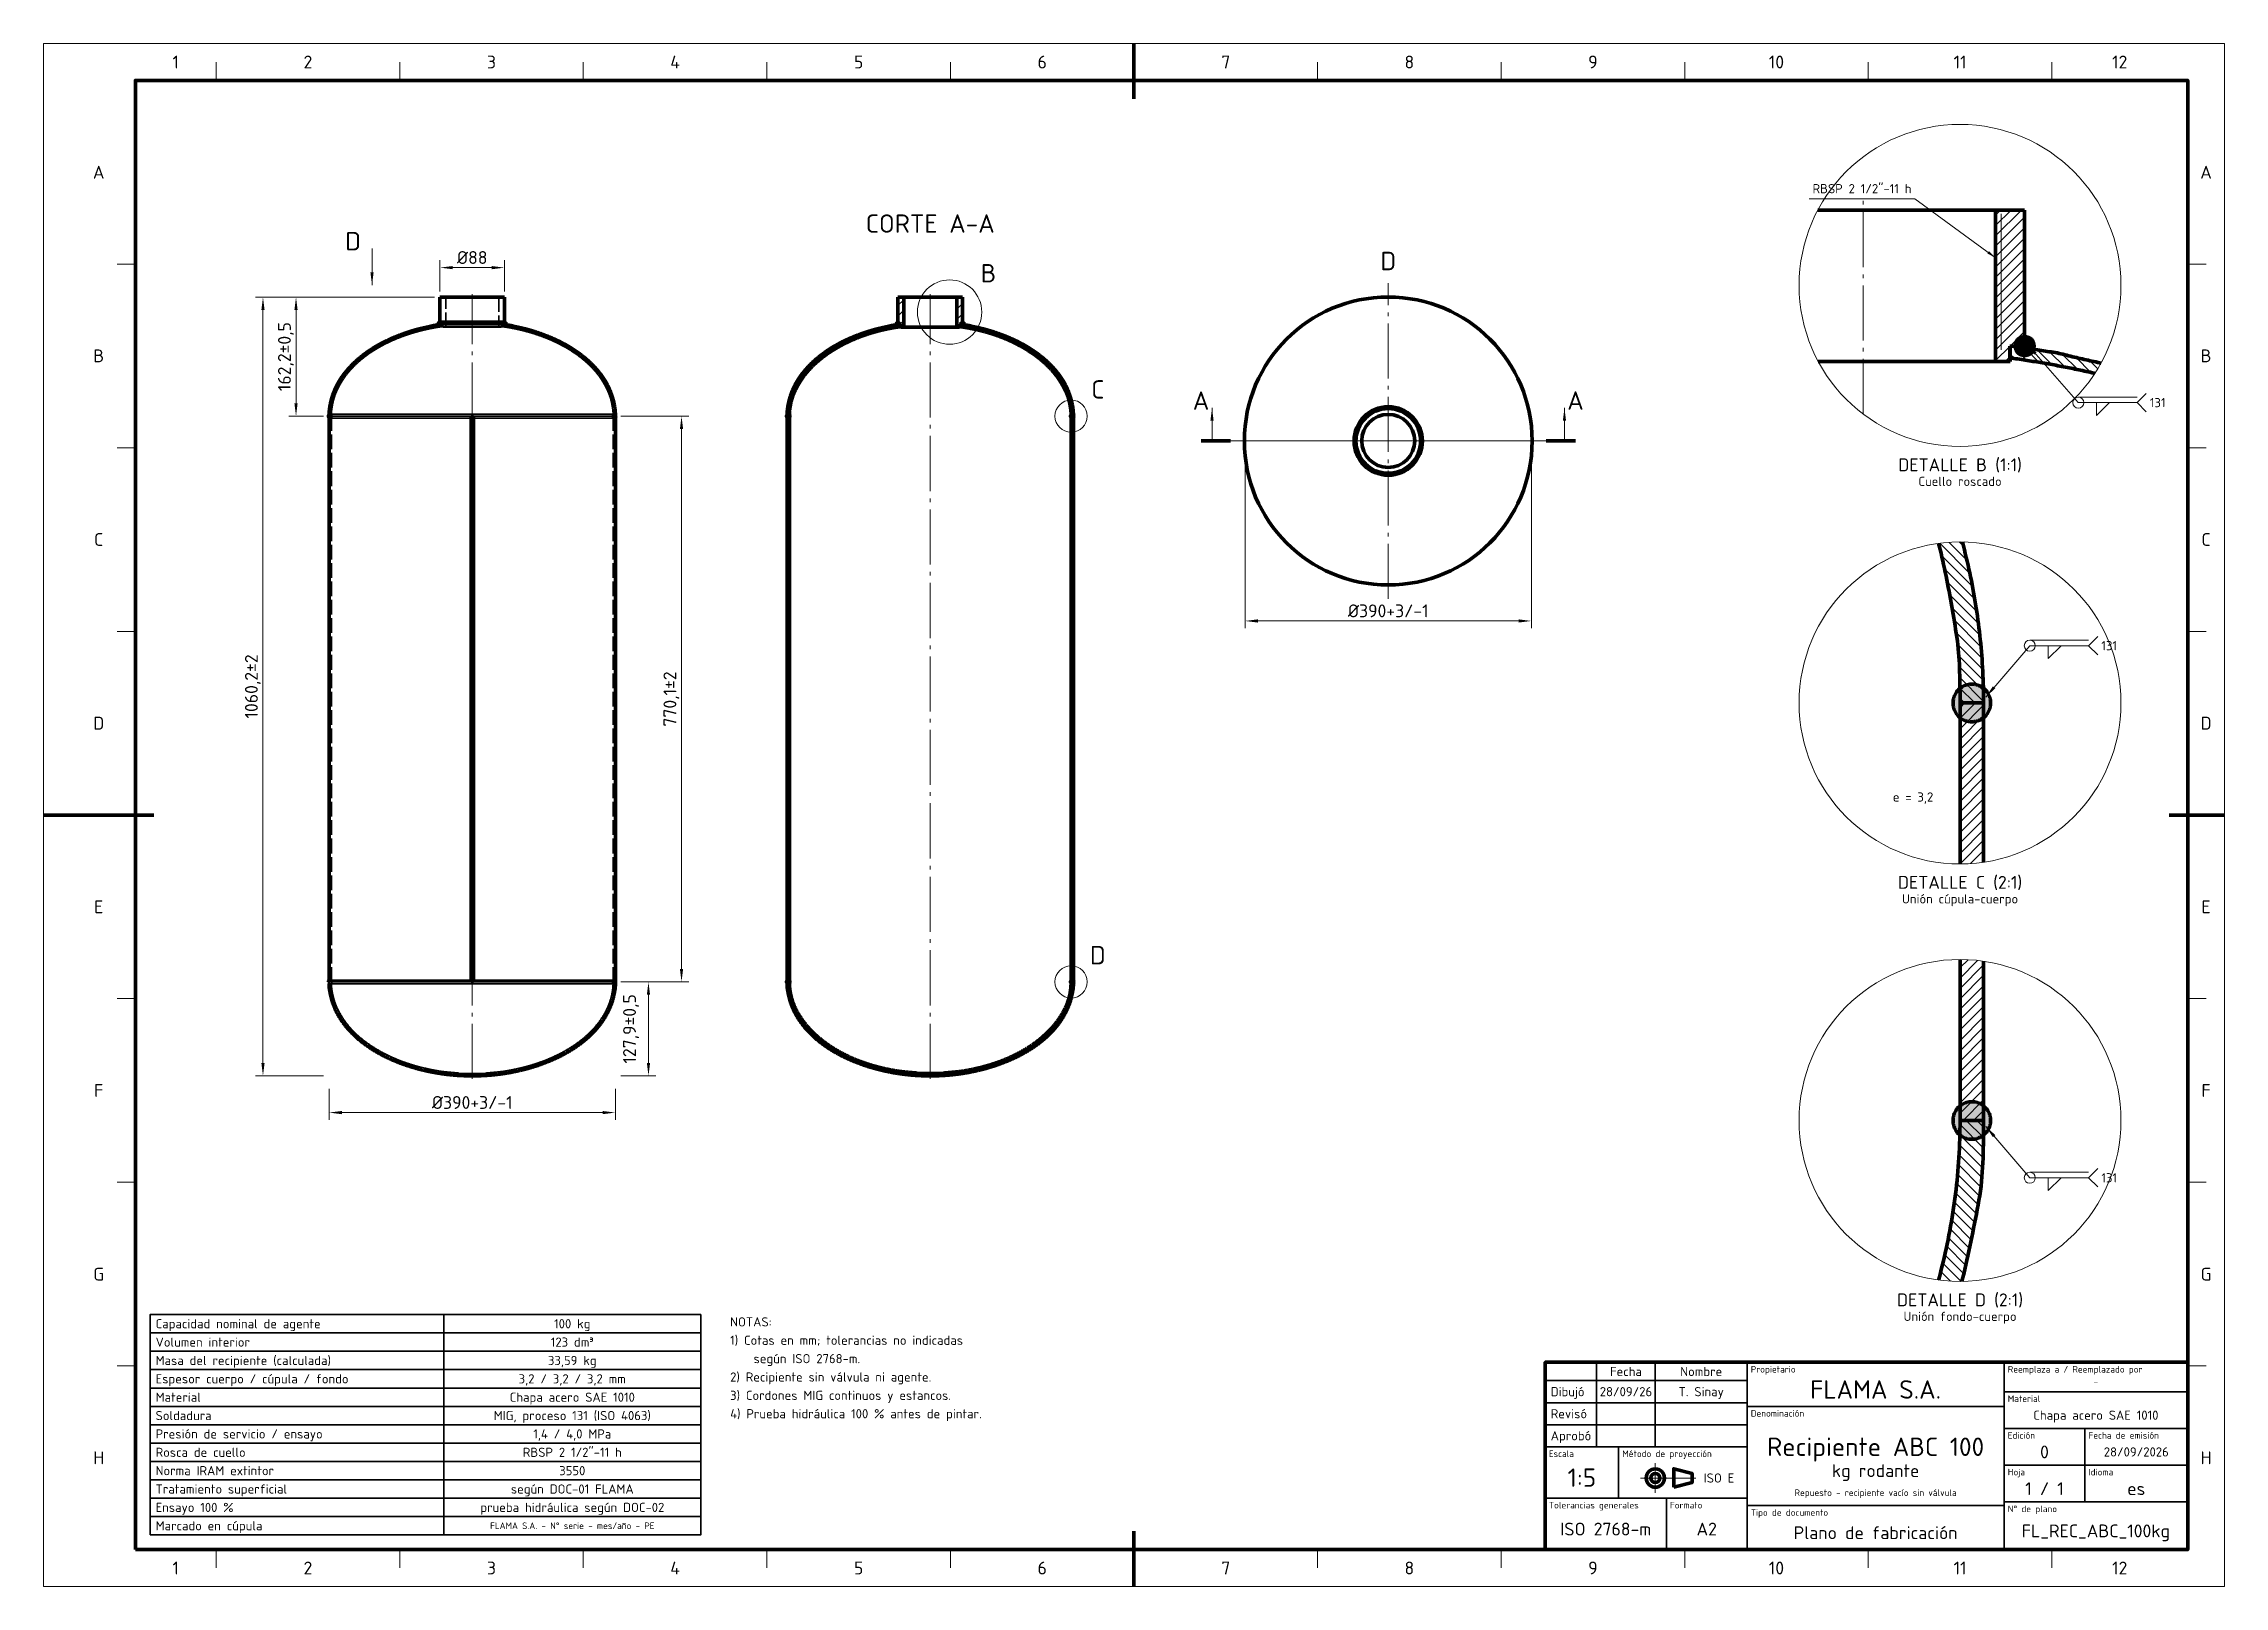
# Paper-space layout 'Lamina' of a CAD drawing. Header units: millimetres. Extents: x 0 to 594, y 0 to 420.
# The model-space entities are those that its viewports show. They can reach past a viewport. Long polylines and large blocks are cut down to what shows.
import ezdxf
from ezdxf.enums import TextEntityAlignment as Align

# ---------------------------------------------------------------- set-up
doc = ezdxf.new("R2010")
doc.units = ezdxf.units.MM
doc.linetypes.add('IRAM-E-TRAZOS', pattern=[5, 4, -1])
doc.linetypes.add('IRAM-F-TRAZO-PUNTO', pattern=[20, 15, -2, 1, -2])
for name, color, linetype, lineweight in [('01-VISIBLE', 7, 'CONTINUOUS', 70), ('02-OCULTA', 4, 'IRAM-E-TRAZOS', 35), ('03-EJE', 1, 'IRAM-F-TRAZO-PUNTO', 18), ('04-COTA', 3, 'CONTINUOUS', 18), ('05-RAYADO', 8, 'CONTINUOUS', 18), ('06-TEXTO', 7, 'CONTINUOUS', 25), ('07-RECUADRO', 7, 'CONTINUOUS', 70), ('08-FINA', 5, 'CONTINUOUS', 18), ('10-ROTULO', 7, 'CONTINUOUS', 35), ('11-TEXTO-ROTULO', 7, 'CONTINUOUS', 25), ('12-SOLDADURA', 6, 'CONTINUOUS', 18)]:
    doc.layers.add(name, color=color, linetype=linetype, lineweight=lineweight)
doc.styles.add('ISO3098', font='isocpeur.ttf')
doc.dimstyles.new('FLAMA-IRAM', dxfattribs={"dimtxt": 3.5, "dimasz": 3.5, "dimexe": 2, "dimexo": 1.5, "dimgap": 1, "dimtad": 1, "dimdec": 1, "dimtxsty": 'ISO3098', "dimblk": 'IRAM_FLECHA', "dimblk1": 'IRAM_FLECHA', "dimblk2": 'IRAM_FLECHA', "dimcen": 2.5, "dimclrd": 3, "dimclre": 3, "dimclrt": 3, "dimazin": 3, "dimtfac": 1, "dimtmove": 0, "dimatfit": 3, "dimlwd": 18, "dimlwe": 18})

psp = doc.layouts.new('Lamina')

msp = doc.modelspace()

# ---------------------------------------------------------------- texts
at = {"layer": '06-TEXTO', "style": 'ISO3098'}
for s, height, p in [('1', 3.5, (36, 415)), ('2', 3.5, (72, 415)), ('3', 3.5, (122, 415)), ('4', 3.5, (172, 415)), ('5', 3.5, (222, 415)), ('6', 3.5, (272, 415)), ('7', 3.5, (322, 415)), ('8', 3.5, (372, 415)), ('9', 3.5, (422, 415)), ('10', 3.5, (472, 415)), ('11', 3.5, (522, 415)), ('12', 3.5, (565.5, 415)), ('A', 3.5, (15, 385)), ('A', 3.5, (589, 385)), ('CORTE A-A', 5, (241.5, 371.018)), ('D', 5, (366.25, 360.826)), ('B', 5, (257.355, 357.493)), ('B', 3.5, (15, 335)), ('B', 3.5, (589, 335)), ('C', 5, (287.148, 325.869)), ('A', 5, (315.25, 322.826)), ('A', 5, (417.25, 322.826)), ('DETALLE B (1:1)', 3.5, (522, 305.333)), ('Cuello roscado', 2.5, (522, 300.833)), ('C', 3.5, (15, 285)), ('C', 3.5, (589, 285)), ('D', 3.5, (15, 235)), ('D', 3.5, (589, 235)), ('e = 3,2', 2.5, (509.2, 214.9)), ('DETALLE C (2:1)', 3.5, (522, 191.667)), ('E', 3.5, (15, 185)), ('Unión cúpula-cuerpo', 2.5, (522, 187.167)), ('E', 3.5, (589, 185)), ('D', 5, (287.148, 171.849)), ('F', 3.5, (15, 135)), ('F', 3.5, (589, 135)), ('G', 3.5, (15, 85)), ('G', 3.5, (589, 85)), ('DETALLE D (2:1)', 3.5, (522, 78)), ('100 kg', 2.5, (144, 71.5)), ('Unión fondo-cuerpo', 2.5, (522, 73.5)), ('123 dm³', 2.5, (144, 66.5)), ('33,59 kg', 2.5, (144, 61.5)), ('3,2 / 3,2 / 3,2 mm', 2.5, (144, 56.5)), ('MIG, proceso 131 (ISO 4063)', 2.5, (144, 46.5)), ('Chapa acero SAE 1010', 2.5, (144, 51.5)), ('1,4 / 4,0 MPa', 2.5, (144, 41.5)), ('H', 3.5, (15, 35)), ('RBSP 2 1/2"-11 h', 2.5, (144, 36.5)), ('H', 3.5, (589, 35)), ('3550', 2.5, (144, 31.5)), ('según DOC-01 FLAMA', 2.5, (144, 26.5)), ('prueba hidráulica según DOC-02', 2.5, (144, 21.5)), ('FLAMA S.A. - N° serie - mes/año - PE', 1.8, (144, 16.5)), ('1', 3.5, (36, 5)), ('2', 3.5, (72, 5)), ('3', 3.5, (122, 5)), ('4', 3.5, (172, 5)), ('5', 3.5, (222, 5)), ('6', 3.5, (272, 5)), ('7', 3.5, (322, 5)), ('8', 3.5, (372, 5)), ('9', 3.5, (422, 5)), ('10', 3.5, (472, 5)), ('11', 3.5, (522, 5)), ('12', 3.5, (565.5, 5))]:
    msp.add_text(s, height=height, dxfattribs=at).set_placement(p, align=Align.MIDDLE_CENTER)
msp.add_text('RBSP 2 1/2"-11 h', height=2.5, dxfattribs=at).set_placement((495.3, 378.517), align=Align.BOTTOM_CENTER)
msp.add_text('D', height=5, dxfattribs=at).set_placement((86.45, 366.218), align=Align.MIDDLE_RIGHT)
for s, p in [('Capacidad nominal de agente', (30.5, 71.5)), ('Volumen interior', (30.5, 66.5)), ('Masa del recipiente (calculada)', (30.5, 61.5)), ('Espesor cuerpo / cúpula / fondo', (30.5, 56.5)), ('Soldadura', (30.5, 46.5)), ('Material', (30.5, 51.5)), ('Presión de servicio / ensayo', (30.5, 41.5)), ('Rosca de cuello', (30.5, 36.5)), ('Norma IRAM extintor', (30.5, 31.5)), ('Tratamiento superficial', (30.5, 26.5)), ('Ensayo 100 %', (30.5, 21.5)), ('Marcado en cúpula', (30.5, 16.5))]:
    msp.add_text(s, height=2.5, dxfattribs=at).set_placement(p, align=Align.MIDDLE_LEFT)
for s, p in [('NOTAS:', (187, 70)), ('1) Cotas en mm; tolerancias no indicadas', (187, 65)), ('    según ISO 2768-m.', (187, 60)), ('2) Recipiente sin válvula ni agente.', (187, 55)), ('3) Cordones MIG continuos y estancos.', (187, 50)), ('4) Prueba hidráulica 100 % antes de pintar.', (187, 45))]:
    msp.add_text(s, height=2.5, dxfattribs=at).set_placement(p, align=Align.BOTTOM_LEFT)
at = {"layer": '11-TEXTO-ROTULO', "style": 'ISO3098'}
for s, height, p in [('Fecha', 2.5, (431, 58.5)), ('Nombre', 2.5, (451.5, 58.5)), ('28/09/26', 2.5, (431, 53)), ('T. Sinay', 2.5, (451.5, 53)), ('FLAMA S.A.', 5, (499, 53.6)), ('-', 1.8, (559, 55.6)), ('Chapa acero SAE 1010', 2.5, (559, 46.6)), ('Recipiente ABC 100', 5, (499, 38)), ('0', 3.5, (545, 36.6)), ('28/09/2026', 2.5, (570, 36.6)), ('1:5', 5, (419, 29.6)), ('kg rodante', 3.5, (499, 31.5)), ('Repuesto - recipiente vacío sin válvula', 1.8, (499, 25.5)), ('1 / 1', 3.5, (545, 26.6)), ('es', 3.5, (570, 26.6)), ('ISO 2768-m', 3.5, (425.5, 15.6)), ('A2', 3.5, (453, 15.6)), ('Plano de fabricación', 3.5, (499, 14.6)), ('FL_REC_ABC_100kg', 3.5, (559, 15.1))]:
    msp.add_text(s, height=height, dxfattribs=at).set_placement(p, align=Align.MIDDLE_CENTER)
for s, p in [('Propietario', (465, 60)), ('Reemplaza a / Reemplazado por', (535, 60)), ('Denominación', (465, 48)), ('Material', (535, 52)), ('Edición', (535, 42)), ('Fecha de emisión', (557, 42)), ('Escala', (410, 37)), ('Método de proyección', (430, 37)), ('Hoja', (535, 32)), ('Idioma', (557, 32)), ('Tolerancias generales', (410, 23)), ('Formato', (443, 23)), ('Tipo de documento', (465, 21)), ('N° de plano', (535, 22))]:
    msp.add_text(s, height=1.8, dxfattribs=at).set_placement(p, align=Align.TOP_LEFT)
for s, p in [('Dibujó', (410.5, 53)), ('Revisó', (410.5, 47)), ('Aprobó', (410.5, 41))]:
    msp.add_text(s, height=2.5, dxfattribs=at).set_placement(p, align=Align.MIDDLE_LEFT)
msp.add_text('ISO E', height=2.5, dxfattribs=at).set_placement((460.5, 29.5), align=Align.MIDDLE_RIGHT)
at = {"layer": '12-SOLDADURA', "style": 'ISO3098'}
for p in [(573.7, 322.267), (560.5, 256.1), (560.5, 111.233)]:
    msp.add_text('131', height=2.5, dxfattribs=at).set_placement(p, align=Align.MIDDLE_LEFT)

# ---------------------------------------------------------------- blocks, each defined once
blk = doc.blocks.new('IRAM_FLECHA')
blk.add_solid([(0, 0), (-1, 0.125), (-1, -0.125)])

# ---------------------------------------------------------------- dimensions: what is measured, and where the dimension line sits
at = {"layer": '04-COTA'}
msp.add_linear_dim(base=(107.95, 359.018), p1=(107.95, 351.018), p2=(125.55, 351.018), dimstyle='FLAMA-IRAM', override={"dimlfac": 5, "dimpost": '%%c<>'}, dxfattribs=at).render()
for base, p1, p2, text in [((59.75, 138.982), (77.75, 138.982), (107.95, 351.018), '<>±2'), ((68.75, 318.582), (77.75, 318.582), (107.95, 351.018), '<>±0,5'), ((173.75, 164.562), (155.75, 164.562), (155.75, 318.582), '<>±2'), ((164.75, 138.982), (155.75, 138.982), (155.75, 164.562), '<>±0,5')]:
    msp.add_linear_dim(base=base, p1=p1, p2=p2, angle=90, text=text, dimstyle='FLAMA-IRAM', override={"dimlfac": 5}, dxfattribs=at).render()
for base, p1, p2 in [((327.25, 262.826), (327.25, 311.826), (405.25, 311.826)), ((77.75, 128.982), (77.75, 136.982), (155.75, 136.982))]:
    msp.add_linear_dim(base=base, p1=p1, p2=p2, text='%%c<>+3/-1', dimstyle='FLAMA-IRAM', override={"dimlfac": 5}, dxfattribs=at).render()

# ---------------------------------------------------------------- hatches: boundary and pattern name
at = {"layer": '05-RAYADO'}
h = msp.add_hatch(dxfattribs=at)
h.set_pattern_fill('ANSI31', scale=0.62992)
h.paths.add_polyline_path([(535.61, 337.667), (535.61, 333.444), (531.7, 333.444), (531.7, 374.667), (539.6, 374.667), (539.6, 337.667)])
h = msp.add_hatch(dxfattribs=at)
h.set_pattern_fill('ANSI31', scale=0.62992)
h.paths.add_polyline_path([(234.28, 342.774), (233.498, 342.774), (233.498, 343.618), (232.7, 343.618), (232.7, 351.018), (234.28, 351.018)])
h = msp.add_hatch(dxfattribs=at)
h.set_pattern_fill('ANSI31', scale=0.62992)
h.paths.add_polyline_path([(250.3, 343.618), (249.502, 343.618), (249.502, 342.774), (248.72, 342.774), (248.72, 351.018), (250.3, 351.018)])
h = msp.add_hatch(color=7, dxfattribs=at)
h.dxf.hatch_style = 1
h.paths.add_polyline_path([(203.14, 318.582), (202.5, 318.582), (202.5, 318.69), (202.501, 318.798), (202.503, 318.906), (202.506, 319.014), (202.509, 319.122), (202.512, 319.231), (202.517, 319.339), (202.522, 319.447), (202.528, 319.555), (202.535, 319.662), (202.542, 319.77), (202.55, 319.878), (202.559, 319.986), (202.568, 320.094), (202.578, 320.201), (202.589, 320.309), (202.6, 320.416), (202.612, 320.524), (202.625, 320.631), (202.639, 320.738), (202.653, 320.846), (202.668, 320.953), (202.683, 321.06), (202.7, 321.167), (202.717, 321.273), (202.734, 321.38), (202.752, 321.487), (202.771, 321.593), (202.791, 321.699), (202.811, 321.806), (202.832, 321.912), (202.854, 322.018), (202.876, 322.123), (202.899, 322.229), (202.922, 322.335), (202.946, 322.44), (202.971, 322.545), (202.996, 322.65), (203.023, 322.755), (203.049, 322.86), (203.077, 322.965), (203.105, 323.069), (203.133, 323.173), (203.163, 323.277), (203.193, 323.381), (203.223, 323.485), (203.254, 323.589), (203.286, 323.692), (203.318, 323.795), (203.351, 323.898), (203.385, 324.001), (203.419, 324.103), (203.454, 324.206), (203.49, 324.308), (203.526, 324.41), (203.562, 324.511), (203.599, 324.613), (203.637, 324.714), (203.676, 324.815), (203.715, 324.916), (203.754, 325.017), (203.794, 325.117), (203.835, 325.217), (203.876, 325.317), (203.918, 325.417), (203.96, 325.517), (204.003, 325.616), (204.047, 325.715), (204.091, 325.813), (204.136, 325.912), (204.181, 326.01), (204.226, 326.108), (204.273, 326.206), (204.319, 326.303), (204.367, 326.401), (204.414, 326.498), (204.463, 326.594), (204.511, 326.691), (204.561, 326.787), (204.611, 326.883), (204.661, 326.979), (204.712, 327.074), (204.763, 327.169), (204.815, 327.264), (204.867, 327.359), (204.92, 327.453), (204.974, 327.547), (205.027, 327.641), (205.082, 327.734), (205.137, 327.828), (205.192, 327.921), (205.248, 328.013), (205.304, 328.106), (205.36, 328.198), (205.417, 328.289), (205.475, 328.381), (205.533, 328.472), (205.591, 328.563), (205.65, 328.654), (205.71, 328.744), (205.769, 328.834), (205.83, 328.924), (205.89, 329.014), (205.951, 329.103), (206.013, 329.192), (206.075, 329.28), (206.137, 329.369), (206.2, 329.457), (206.263, 329.545), (206.327, 329.632), (206.391, 329.719), (206.455, 329.806), (206.52, 329.893), (206.585, 329.979), (206.65, 330.065), (206.716, 330.151), (206.783, 330.236), (206.849, 330.321), (206.916, 330.406), (206.984, 330.49), (207.052, 330.575), (207.12, 330.658), (207.188, 330.742), (207.257, 330.825), (207.327, 330.908), (207.396, 330.991), (207.466, 331.073), (207.537, 331.156), (207.607, 331.237), (207.678, 331.319), (207.75, 331.4), (207.822, 331.481), (207.894, 331.562), (207.966, 331.642), (208.039, 331.722), (208.112, 331.802), (208.185, 331.881), (208.259, 331.96), (208.333, 332.039), (208.407, 332.117), (208.482, 332.196), (208.557, 332.274), (208.632, 332.351), (208.708, 332.428), (208.784, 332.505), (208.86, 332.582), (208.936, 332.659), (209.013, 332.735), (209.09, 332.811), (209.167, 332.886), (209.245, 332.961), (209.323, 333.036), (209.401, 333.111), (209.48, 333.185), (209.559, 333.259), (209.638, 333.333), (209.717, 333.406), (209.797, 333.48), (209.876, 333.552), (209.957, 333.625), (210.037, 333.697), (210.118, 333.769), (210.199, 333.841), (210.28, 333.912), (210.361, 333.983), (210.443, 334.054), (210.525, 334.125), (210.607, 334.195), (210.69, 334.265), (210.772, 334.335), (210.855, 334.404), (210.938, 334.473), (211.022, 334.542), (211.106, 334.61), (211.189, 334.678), (211.274, 334.746), (211.358, 334.814), (211.443, 334.881), (211.527, 334.948), (211.612, 335.015), (211.698, 335.082), (211.783, 335.148), (211.869, 335.214), (211.955, 335.279), (212.041, 335.345), (212.127, 335.41), (212.214, 335.475), (212.301, 335.539), (212.388, 335.603), (212.475, 335.667), (212.562, 335.731), (212.65, 335.794), (212.738, 335.857), (212.826, 335.92), (212.914, 335.983), (213.002, 336.045), (213.091, 336.107), (213.18, 336.169), (213.268, 336.23), (213.358, 336.291), (213.447, 336.352), (213.537, 336.413), (213.626, 336.473), (213.716, 336.533), (213.806, 336.593), (213.896, 336.653), (213.987, 336.712), (214.078, 336.771), (214.168, 336.829), (214.259, 336.888), (214.35, 336.946), (214.442, 337.004), (214.533, 337.062), (214.625, 337.119), (214.717, 337.176), (214.809, 337.233), (214.901, 337.289), (214.993, 337.346), (215.086, 337.402), (215.178, 337.457), (215.271, 337.513), (215.364, 337.568), (215.457, 337.623), (215.55, 337.678), (215.644, 337.732), (215.737, 337.786), (215.831, 337.84), (215.925, 337.894), (216.019, 337.947), (216.113, 338), (216.208, 338.053), (216.302, 338.106), (216.397, 338.158), (216.491, 338.21), (216.586, 338.262), (216.681, 338.314), (216.776, 338.365), (216.872, 338.416), (216.967, 338.467), (217.063, 338.517), (217.159, 338.568), (217.254, 338.618), (217.35, 338.667), (217.446, 338.717), (217.543, 338.766), (217.639, 338.815), (217.735, 338.864), (217.832, 338.913), (217.929, 338.961), (218.026, 339.009), (218.123, 339.057), (218.22, 339.104), (218.317, 339.152), (218.414, 339.199), (218.512, 339.246), (218.609, 339.292), (218.707, 339.339), (218.805, 339.385), (218.903, 339.431), (219.001, 339.477), (219.099, 339.522), (219.197, 339.567), (219.295, 339.612), (219.394, 339.657), (219.492, 339.701), (219.591, 339.745), (219.69, 339.789), (219.789, 339.833), (219.888, 339.876), (219.987, 339.919), (220.086, 339.962), (220.185, 340.005), (220.285, 340.047), (220.384, 340.09), (220.484, 340.131), (220.584, 340.173), (220.684, 340.214), (220.784, 340.256), (220.884, 340.296), (220.984, 340.337), (221.084, 340.377), (221.185, 340.417), (221.285, 340.457), (221.386, 340.497), (221.487, 340.536), (221.587, 340.575), (221.688, 340.614), (221.789, 340.653), (221.89, 340.691), (221.992, 340.729), (222.093, 340.767), (222.194, 340.805), (222.296, 340.843), (222.397, 340.88), (222.499, 340.917), (222.6, 340.954), (222.702, 340.991), (222.804, 341.027), (222.905, 341.063), (223.007, 341.1), (223.109, 341.136), (223.211, 341.171), (223.313, 341.207), (223.416, 341.242), (223.518, 341.278), (223.62, 341.313), (223.722, 341.348), (223.825, 341.382), (223.927, 341.417), (224.03, 341.451), (224.132, 341.486), (224.235, 341.52), (224.337, 341.554), (224.44, 341.588), (224.543, 341.621), (224.646, 341.654), (224.749, 341.687), (224.852, 341.72), (224.955, 341.753), (225.058, 341.785), (225.161, 341.817), (225.265, 341.849), (225.368, 341.88), (225.472, 341.912), (225.575, 341.942), (225.679, 341.973), (225.783, 342.003), (225.887, 342.033), (225.991, 342.062), (226.095, 342.092), (226.199, 342.12), (226.303, 342.149), (226.408, 342.177), (226.512, 342.205), (226.617, 342.232), (226.721, 342.26), (226.826, 342.286), (226.931, 342.313), (227.036, 342.339), (227.141, 342.365), (227.246, 342.391), (227.351, 342.416), (227.456, 342.441), (227.561, 342.466), (227.667, 342.491), (227.772, 342.515), (227.877, 342.539), (227.983, 342.564), (228.088, 342.588), (228.194, 342.611), (228.299, 342.635), (228.405, 342.659), (228.51, 342.682), (228.616, 342.706), (228.721, 342.729), (228.827, 342.753), (228.932, 342.776), (229.038, 342.799), (229.144, 342.822), (229.249, 342.846), (229.355, 342.869), (229.46, 342.892), (229.566, 342.915), (229.671, 342.939), (229.777, 342.963), (229.882, 342.986), (229.988, 343.01), (230.093, 343.035), (230.198, 343.06), (230.303, 343.087), (230.408, 343.115), (230.512, 343.144), (230.616, 343.173), (230.721, 343.198), (230.827, 343.221), (230.933, 343.241), (231.039, 343.26), (231.146, 343.278), (231.253, 343.295), (231.359, 343.312), (231.466, 343.329), (231.573, 343.345), (231.68, 343.361), (231.787, 343.377), (231.894, 343.392), (232.001, 343.408), (232.108, 343.423), (232.215, 343.439), (232.322, 343.454), (232.429, 343.469), (232.536, 343.484), (232.643, 343.499), (232.75, 343.514), (232.857, 343.529), (232.964, 343.544), (233.072, 343.559), (233.179, 343.574), (233.286, 343.589), (233.393, 343.603), (233.5, 343.618), (233.5, 342.974), (233.395, 342.959), (233.291, 342.944), (233.186, 342.929), (233.082, 342.914), (232.977, 342.899), (232.873, 342.883), (232.768, 342.867), (232.664, 342.851), (232.559, 342.835), (232.455, 342.819), (232.351, 342.802), (232.247, 342.785), (232.142, 342.769), (232.038, 342.751), (231.934, 342.734), (231.83, 342.716), (231.726, 342.699), (231.621, 342.681), (231.517, 342.663), (231.413, 342.644), (231.309, 342.626), (231.205, 342.607), (231.101, 342.588), (230.998, 342.569), (230.894, 342.55), (230.79, 342.53), (230.686, 342.51), (230.582, 342.491), (230.479, 342.47), (230.375, 342.45), (230.271, 342.43), (230.168, 342.409), (230.064, 342.388), (229.961, 342.367), (229.857, 342.346), (229.754, 342.324), (229.651, 342.302), (229.547, 342.28), (229.444, 342.258), (229.341, 342.236), (229.238, 342.213), (229.134, 342.191), (229.031, 342.168), (228.928, 342.145), (228.825, 342.121), (228.722, 342.098), (228.619, 342.074), (228.516, 342.05), (228.414, 342.026), (228.311, 342.001), (228.208, 341.977), (228.105, 341.952), (228.003, 341.927), (227.9, 341.902), (227.798, 341.877), (227.695, 341.851), (227.593, 341.825), (227.49, 341.799), (227.388, 341.773), (227.286, 341.747), (227.184, 341.72), (227.081, 341.693), (226.979, 341.666), (226.877, 341.639), (226.775, 341.611), (226.673, 341.584), (226.571, 341.556), (226.47, 341.528), (226.368, 341.499), (226.266, 341.471), (226.164, 341.442), (226.063, 341.413), (225.961, 341.384), (225.86, 341.355), (225.758, 341.325), (225.657, 341.296), (225.556, 341.266), (225.455, 341.235), (225.353, 341.205), (225.252, 341.174), (225.151, 341.144), (225.05, 341.112), (224.949, 341.081), (224.849, 341.05), (224.748, 341.018), (224.647, 340.986), (224.546, 340.954), (224.446, 340.922), (224.345, 340.889), (224.245, 340.856), (224.145, 340.823), (224.044, 340.79), (223.944, 340.757), (223.844, 340.723), (223.744, 340.689), (223.644, 340.655), (223.544, 340.621), (223.444, 340.586), (223.344, 340.552), (223.245, 340.517), (223.145, 340.482), (223.046, 340.446), (222.946, 340.411), (222.847, 340.375), (222.748, 340.339), (222.648, 340.302), (222.549, 340.266), (222.45, 340.229), (222.351, 340.192), (222.252, 340.155), (222.154, 340.118), (222.055, 340.08), (221.956, 340.042), (221.858, 340.004), (221.759, 339.966), (221.661, 339.927), (221.563, 339.889), (221.464, 339.85), (221.366, 339.811), (221.268, 339.771), (221.17, 339.732), (221.073, 339.692), (220.975, 339.652), (220.877, 339.611), (220.78, 339.571), (220.682, 339.53), (220.585, 339.489), (220.488, 339.448), (220.391, 339.406), (220.294, 339.364), (220.197, 339.322), (220.1, 339.28), (220.003, 339.238), (219.906, 339.195), (219.81, 339.152), (219.713, 339.109), (219.617, 339.066), (219.521, 339.022), (219.425, 338.978), (219.329, 338.934), (219.233, 338.89), (219.137, 338.845), (219.041, 338.801), (218.946, 338.756), (218.85, 338.71), (218.755, 338.665), (218.66, 338.619), (218.565, 338.573), (218.47, 338.527), (218.375, 338.481), (218.28, 338.434), (218.186, 338.387), (218.091, 338.34), (217.997, 338.292), (217.902, 338.245), (217.808, 338.197), (217.714, 338.149), (217.62, 338.1), (217.527, 338.052), (217.433, 338.003), (217.339, 337.954), (217.246, 337.904), (217.153, 337.855), (217.06, 337.805), (216.967, 337.755), (216.874, 337.704), (216.781, 337.654), (216.689, 337.603), (216.596, 337.551), (216.504, 337.5), (216.412, 337.448), (216.32, 337.397), (216.228, 337.344), (216.136, 337.292), (216.045, 337.239), (215.953, 337.187), (215.862, 337.133), (215.771, 337.08), (215.68, 337.026), (215.589, 336.972), (215.498, 336.918), (215.408, 336.864), (215.317, 336.809), (215.227, 336.754), (215.137, 336.699), (215.047, 336.643), (214.957, 336.588), (214.868, 336.532), (214.778, 336.475), (214.689, 336.419), (214.6, 336.362), (214.511, 336.305), (214.423, 336.248), (214.334, 336.19), (214.246, 336.132), (214.157, 336.074), (214.069, 336.016), (213.981, 335.957), (213.894, 335.898), (213.806, 335.839), (213.719, 335.78), (213.632, 335.72), (213.545, 335.66), (213.458, 335.6), (213.371, 335.539), (213.285, 335.479), (213.199, 335.418), (213.113, 335.356), (213.027, 335.295), (212.941, 335.233), (212.856, 335.171), (212.771, 335.108), (212.686, 335.046), (212.601, 334.983), (212.516, 334.919), (212.432, 334.856), (212.348, 334.792), (212.264, 334.728), (212.18, 334.664), (212.096, 334.599), (212.013, 334.534), (211.93, 334.469), (211.847, 334.404), (211.764, 334.338), (211.682, 334.272), (211.6, 334.205), (211.518, 334.139), (211.436, 334.072), (211.354, 334.005), (211.273, 333.937), (211.192, 333.87), (211.111, 333.802), (211.031, 333.734), (210.95, 333.665), (210.87, 333.596), (210.79, 333.527), (210.711, 333.458), (210.631, 333.388), (210.552, 333.318), (210.473, 333.248), (210.395, 333.177), (210.316, 333.106), (210.238, 333.035), (210.16, 332.964), (210.083, 332.892), (210.005, 332.82), (209.928, 332.748), (209.852, 332.675), (209.775, 332.602), (209.699, 332.529), (209.623, 332.456), (209.547, 332.382), (209.472, 332.308), (209.397, 332.234), (209.322, 332.159), (209.248, 332.084), (209.174, 332.009), (209.1, 331.933), (209.026, 331.858), (208.953, 331.782), (208.88, 331.705), (208.807, 331.629), (208.735, 331.552), (208.663, 331.474), (208.591, 331.397), (208.52, 331.319), (208.449, 331.241), (208.378, 331.162), (208.307, 331.084), (208.237, 331.005), (208.167, 330.925), (208.098, 330.846), (208.029, 330.766), (207.96, 330.686), (207.892, 330.605), (207.824, 330.524), (207.756, 330.443), (207.689, 330.362), (207.622, 330.28), (207.555, 330.198), (207.489, 330.116), (207.423, 330.033), (207.357, 329.951), (207.292, 329.867), (207.228, 329.784), (207.163, 329.7), (207.099, 329.616), (207.035, 329.532), (206.972, 329.447), (206.909, 329.363), (206.847, 329.277), (206.785, 329.192), (206.723, 329.106), (206.662, 329.02), (206.601, 328.934), (206.54, 328.847), (206.48, 328.761), (206.42, 328.673), (206.361, 328.586), (206.302, 328.498), (206.244, 328.41), (206.186, 328.322), (206.128, 328.233), (206.071, 328.145), (206.014, 328.055), (205.958, 327.966), (205.902, 327.876), (205.847, 327.786), (205.792, 327.696), (205.738, 327.605), (205.684, 327.515), (205.631, 327.423), (205.578, 327.332), (205.525, 327.24), (205.473, 327.148), (205.422, 327.056), (205.371, 326.964), (205.321, 326.871), (205.271, 326.778), (205.221, 326.684), (205.172, 326.591), (205.124, 326.497), (205.076, 326.402), (205.029, 326.308), (204.982, 326.213), (204.936, 326.119), (204.89, 326.023), (204.844, 325.928), (204.799, 325.832), (204.755, 325.737), (204.711, 325.641), (204.667, 325.544), (204.625, 325.448), (204.582, 325.351), (204.54, 325.254), (204.499, 325.157), (204.457, 325.06), (204.417, 324.962), (204.377, 324.864), (204.337, 324.766), (204.298, 324.668), (204.26, 324.57), (204.222, 324.471), (204.185, 324.372), (204.148, 324.273), (204.112, 324.174), (204.076, 324.075), (204.042, 323.975), (204.008, 323.875), (203.974, 323.775), (203.942, 323.674), (203.91, 323.573), (203.879, 323.473), (203.848, 323.371), (203.819, 323.27), (203.79, 323.168), (203.762, 323.066), (203.735, 322.964), (203.708, 322.862), (203.683, 322.76), (203.658, 322.657), (203.633, 322.554), (203.61, 322.451), (203.587, 322.348), (203.564, 322.245), (203.542, 322.142), (203.521, 322.038), (203.5, 321.935), (203.479, 321.831), (203.459, 321.727), (203.44, 321.624), (203.42, 321.52), (203.401, 321.416), (203.383, 321.312), (203.364, 321.208), (203.346, 321.104), (203.328, 321), (203.311, 320.895), (203.294, 320.791), (203.276, 320.687), (203.26, 320.583), (203.243, 320.478), (203.228, 320.374), (203.213, 320.269), (203.201, 320.164), (203.189, 320.059), (203.18, 319.954), (203.172, 319.849), (203.165, 319.743), (203.159, 319.638), (203.155, 319.532), (203.151, 319.427), (203.148, 319.321), (203.145, 319.216), (203.144, 319.11), (203.142, 319.004), (203.141, 318.899), (203.141, 318.793), (203.14, 318.688)])
h = msp.add_hatch(color=7, dxfattribs=at)
h.dxf.hatch_style = 1
h.paths.add_polyline_path([(232.188, 343.618), (232.19, 343.658), (232.194, 343.698), (232.202, 343.738), (232.213, 343.776), (232.227, 343.814), (232.244, 343.85), (232.263, 343.886), (232.286, 343.919), (232.311, 343.951), (232.338, 343.98), (232.367, 344.007), (232.399, 344.032), (232.432, 344.055), (232.468, 344.074), (232.504, 344.091), (232.542, 344.105), (232.58, 344.116), (232.62, 344.124), (232.66, 344.128), (232.7, 344.13), (232.74, 344.128), (232.78, 344.124), (232.82, 344.116), (232.858, 344.105), (232.896, 344.091), (232.932, 344.074), (232.968, 344.055), (233.001, 344.032), (233.033, 344.007), (233.062, 343.98), (233.089, 343.951), (233.114, 343.919), (233.137, 343.886), (233.156, 343.85), (233.173, 343.814), (233.187, 343.776), (233.198, 343.738), (233.206, 343.698), (233.21, 343.658), (233.212, 343.618), (233.21, 343.578), (233.206, 343.538), (233.198, 343.498), (233.187, 343.46), (233.173, 343.422), (233.156, 343.386), (233.137, 343.351), (233.114, 343.317), (233.089, 343.286), (233.062, 343.256), (233.033, 343.229), (233.001, 343.204), (232.968, 343.181), (232.932, 343.162), (232.896, 343.145), (232.858, 343.131), (232.82, 343.12), (232.78, 343.112), (232.74, 343.108), (232.7, 343.106), (232.66, 343.108), (232.62, 343.112), (232.58, 343.12), (232.542, 343.131), (232.504, 343.145), (232.468, 343.162), (232.432, 343.181), (232.399, 343.204), (232.367, 343.229), (232.338, 343.256), (232.311, 343.286), (232.286, 343.317), (232.263, 343.351), (232.244, 343.386), (232.227, 343.422), (232.213, 343.46), (232.202, 343.498), (232.194, 343.538), (232.19, 343.578)])
h = msp.add_hatch(color=7, dxfattribs=at)
h.dxf.hatch_style = 1
h.paths.add_polyline_path([(249.5, 343.618), (249.607, 343.603), (249.714, 343.589), (249.821, 343.574), (249.928, 343.559), (250.036, 343.544), (250.143, 343.529), (250.25, 343.514), (250.357, 343.499), (250.464, 343.484), (250.571, 343.469), (250.678, 343.454), (250.785, 343.439), (250.892, 343.423), (250.999, 343.408), (251.106, 343.392), (251.213, 343.377), (251.32, 343.361), (251.427, 343.345), (251.534, 343.329), (251.641, 343.312), (251.747, 343.295), (251.854, 343.278), (251.961, 343.26), (252.067, 343.241), (252.173, 343.221), (252.279, 343.198), (252.384, 343.173), (252.488, 343.144), (252.592, 343.115), (252.697, 343.087), (252.802, 343.06), (252.907, 343.035), (253.012, 343.01), (253.118, 342.986), (253.223, 342.963), (253.329, 342.939), (253.434, 342.915), (253.54, 342.892), (253.645, 342.869), (253.751, 342.846), (253.856, 342.822), (253.962, 342.799), (254.068, 342.776), (254.173, 342.753), (254.279, 342.729), (254.384, 342.706), (254.49, 342.682), (254.595, 342.659), (254.701, 342.635), (254.806, 342.611), (254.912, 342.588), (255.017, 342.564), (255.123, 342.539), (255.228, 342.515), (255.333, 342.491), (255.439, 342.466), (255.544, 342.441), (255.649, 342.416), (255.754, 342.391), (255.859, 342.365), (255.964, 342.339), (256.069, 342.313), (256.174, 342.286), (256.279, 342.26), (256.383, 342.232), (256.488, 342.205), (256.592, 342.177), (256.697, 342.149), (256.801, 342.12), (256.905, 342.092), (257.009, 342.062), (257.113, 342.033), (257.217, 342.003), (257.321, 341.973), (257.425, 341.942), (257.528, 341.912), (257.632, 341.88), (257.735, 341.849), (257.839, 341.817), (257.942, 341.785), (258.045, 341.753), (258.148, 341.72), (258.251, 341.687), (258.354, 341.654), (258.457, 341.621), (258.56, 341.588), (258.663, 341.554), (258.765, 341.52), (258.868, 341.486), (258.97, 341.451), (259.073, 341.417), (259.175, 341.382), (259.278, 341.348), (259.38, 341.313), (259.482, 341.278), (259.584, 341.242), (259.687, 341.207), (259.789, 341.171), (259.891, 341.136), (259.993, 341.1), (260.095, 341.063), (260.196, 341.027), (260.298, 340.991), (260.4, 340.954), (260.501, 340.917), (260.603, 340.88), (260.704, 340.843), (260.806, 340.805), (260.907, 340.767), (261.008, 340.729), (261.11, 340.691), (261.211, 340.653), (261.312, 340.614), (261.413, 340.575), (261.513, 340.536), (261.614, 340.497), (261.715, 340.457), (261.815, 340.417), (261.916, 340.377), (262.016, 340.337), (262.116, 340.296), (262.216, 340.256), (262.316, 340.214), (262.416, 340.173), (262.516, 340.131), (262.616, 340.09), (262.715, 340.047), (262.815, 340.005), (262.914, 339.962), (263.013, 339.919), (263.112, 339.876), (263.211, 339.833), (263.31, 339.789), (263.409, 339.745), (263.508, 339.701), (263.606, 339.657), (263.705, 339.612), (263.803, 339.567), (263.901, 339.522), (263.999, 339.477), (264.097, 339.431), (264.195, 339.385), (264.293, 339.339), (264.391, 339.292), (264.488, 339.246), (264.586, 339.199), (264.683, 339.152), (264.78, 339.104), (264.877, 339.057), (264.974, 339.009), (265.071, 338.961), (265.168, 338.913), (265.265, 338.864), (265.361, 338.815), (265.457, 338.766), (265.554, 338.717), (265.65, 338.667), (265.746, 338.618), (265.841, 338.568), (265.937, 338.517), (266.033, 338.467), (266.128, 338.416), (266.224, 338.365), (266.319, 338.314), (266.414, 338.262), (266.509, 338.21), (266.603, 338.158), (266.698, 338.106), (266.792, 338.053), (266.887, 338), (266.981, 337.947), (267.075, 337.894), (267.169, 337.84), (267.263, 337.786), (267.356, 337.732), (267.45, 337.678), (267.543, 337.623), (267.636, 337.568), (267.729, 337.513), (267.822, 337.457), (267.914, 337.402), (268.007, 337.346), (268.099, 337.289), (268.191, 337.233), (268.283, 337.176), (268.375, 337.119), (268.467, 337.062), (268.558, 337.004), (268.65, 336.946), (268.741, 336.888), (268.832, 336.829), (268.922, 336.771), (269.013, 336.712), (269.104, 336.653), (269.194, 336.593), (269.284, 336.533), (269.374, 336.473), (269.463, 336.413), (269.553, 336.352), (269.642, 336.291), (269.732, 336.23), (269.82, 336.169), (269.909, 336.107), (269.998, 336.045), (270.086, 335.983), (270.174, 335.92), (270.262, 335.857), (270.35, 335.794), (270.438, 335.731), (270.525, 335.667), (270.612, 335.603), (270.699, 335.539), (270.786, 335.475), (270.873, 335.41), (270.959, 335.345), (271.045, 335.279), (271.131, 335.214), (271.217, 335.148), (271.302, 335.082), (271.388, 335.015), (271.473, 334.948), (271.557, 334.881), (271.642, 334.814), (271.726, 334.746), (271.811, 334.678), (271.894, 334.61), (271.978, 334.542), (272.062, 334.473), (272.145, 334.404), (272.228, 334.335), (272.31, 334.265), (272.393, 334.195), (272.475, 334.125), (272.557, 334.054), (272.639, 333.983), (272.72, 333.912), (272.801, 333.841), (272.882, 333.769), (272.963, 333.697), (273.043, 333.625), (273.124, 333.552), (273.203, 333.48), (273.283, 333.406), (273.362, 333.333), (273.441, 333.259), (273.52, 333.185), (273.599, 333.111), (273.677, 333.036), (273.755, 332.961), (273.833, 332.886), (273.91, 332.811), (273.987, 332.735), (274.064, 332.659), (274.14, 332.582), (274.216, 332.505), (274.292, 332.428), (274.368, 332.351), (274.443, 332.274), (274.518, 332.196), (274.593, 332.117), (274.667, 332.039), (274.741, 331.96), (274.815, 331.881), (274.888, 331.802), (274.961, 331.722), (275.034, 331.642), (275.106, 331.562), (275.178, 331.481), (275.25, 331.4), (275.322, 331.319), (275.393, 331.237), (275.463, 331.156), (275.534, 331.073), (275.604, 330.991), (275.673, 330.908), (275.743, 330.825), (275.812, 330.742), (275.88, 330.658), (275.948, 330.575), (276.016, 330.49), (276.084, 330.406), (276.151, 330.321), (276.217, 330.236), (276.284, 330.151), (276.35, 330.065), (276.415, 329.979), (276.48, 329.893), (276.545, 329.806), (276.609, 329.719), (276.673, 329.632), (276.737, 329.545), (276.8, 329.457), (276.863, 329.369), (276.925, 329.28), (276.987, 329.192), (277.049, 329.103), (277.11, 329.014), (277.17, 328.924), (277.231, 328.834), (277.29, 328.744), (277.35, 328.654), (277.409, 328.563), (277.467, 328.472), (277.525, 328.381), (277.583, 328.289), (277.64, 328.198), (277.696, 328.106), (277.752, 328.013), (277.808, 327.921), (277.863, 327.828), (277.918, 327.734), (277.973, 327.641), (278.026, 327.547), (278.08, 327.453), (278.133, 327.359), (278.185, 327.264), (278.237, 327.169), (278.288, 327.074), (278.339, 326.979), (278.389, 326.883), (278.439, 326.787), (278.489, 326.691), (278.537, 326.594), (278.586, 326.498), (278.633, 326.401), (278.681, 326.303), (278.727, 326.206), (278.774, 326.108), (278.819, 326.01), (278.864, 325.912), (278.909, 325.813), (278.953, 325.715), (278.997, 325.616), (279.04, 325.517), (279.082, 325.417), (279.124, 325.317), (279.165, 325.217), (279.206, 325.117), (279.246, 325.017), (279.285, 324.916), (279.324, 324.815), (279.363, 324.714), (279.401, 324.613), (279.438, 324.511), (279.474, 324.41), (279.51, 324.308), (279.546, 324.206), (279.581, 324.103), (279.615, 324.001), (279.649, 323.898), (279.682, 323.795), (279.714, 323.692), (279.746, 323.589), (279.777, 323.485), (279.807, 323.381), (279.837, 323.277), (279.867, 323.173), (279.895, 323.069), (279.923, 322.965), (279.951, 322.86), (279.977, 322.755), (280.004, 322.65), (280.029, 322.545), (280.054, 322.44), (280.078, 322.335), (280.101, 322.229), (280.124, 322.123), (280.146, 322.018), (280.168, 321.912), (280.189, 321.806), (280.209, 321.699), (280.229, 321.593), (280.248, 321.487), (280.266, 321.38), (280.283, 321.273), (280.3, 321.167), (280.317, 321.06), (280.332, 320.953), (280.347, 320.846), (280.361, 320.738), (280.375, 320.631), (280.388, 320.524), (280.4, 320.416), (280.411, 320.309), (280.422, 320.201), (280.432, 320.094), (280.441, 319.986), (280.45, 319.878), (280.458, 319.77), (280.465, 319.662), (280.472, 319.555), (280.478, 319.447), (280.483, 319.339), (280.488, 319.231), (280.491, 319.122), (280.494, 319.014), (280.497, 318.906), (280.499, 318.798), (280.5, 318.69), (280.5, 318.582), (279.86, 318.582), (279.86, 318.688), (279.859, 318.793), (279.859, 318.899), (279.858, 319.004), (279.856, 319.11), (279.855, 319.216), (279.852, 319.321), (279.849, 319.427), (279.845, 319.532), (279.841, 319.638), (279.835, 319.743), (279.828, 319.849), (279.82, 319.954), (279.811, 320.059), (279.799, 320.164), (279.787, 320.269), (279.772, 320.374), (279.757, 320.478), (279.74, 320.583), (279.724, 320.687), (279.706, 320.791), (279.689, 320.895), (279.672, 321), (279.654, 321.104), (279.636, 321.208), (279.617, 321.312), (279.599, 321.416), (279.58, 321.52), (279.56, 321.624), (279.541, 321.727), (279.521, 321.831), (279.5, 321.935), (279.479, 322.038), (279.458, 322.142), (279.436, 322.245), (279.413, 322.348), (279.39, 322.451), (279.367, 322.554), (279.342, 322.657), (279.317, 322.76), (279.292, 322.862), (279.265, 322.964), (279.238, 323.066), (279.21, 323.168), (279.181, 323.27), (279.152, 323.371), (279.121, 323.473), (279.09, 323.573), (279.058, 323.674), (279.026, 323.775), (278.992, 323.875), (278.958, 323.975), (278.924, 324.075), (278.888, 324.174), (278.852, 324.273), (278.815, 324.372), (278.778, 324.471), (278.74, 324.57), (278.702, 324.668), (278.663, 324.766), (278.623, 324.864), (278.583, 324.962), (278.543, 325.06), (278.501, 325.157), (278.46, 325.254), (278.418, 325.351), (278.375, 325.448), (278.333, 325.544), (278.289, 325.641), (278.245, 325.737), (278.201, 325.832), (278.156, 325.928), (278.11, 326.023), (278.064, 326.119), (278.018, 326.213), (277.971, 326.308), (277.924, 326.402), (277.876, 326.497), (277.828, 326.591), (277.779, 326.684), (277.729, 326.778), (277.679, 326.871), (277.629, 326.964), (277.578, 327.056), (277.527, 327.148), (277.475, 327.24), (277.422, 327.332), (277.369, 327.423), (277.316, 327.515), (277.262, 327.605), (277.208, 327.696), (277.153, 327.786), (277.098, 327.876), (277.042, 327.966), (276.986, 328.055), (276.929, 328.145), (276.872, 328.233), (276.814, 328.322), (276.756, 328.41), (276.698, 328.498), (276.639, 328.586), (276.58, 328.673), (276.52, 328.761), (276.46, 328.847), (276.399, 328.934), (276.338, 329.02), (276.277, 329.106), (276.215, 329.192), (276.153, 329.277), (276.091, 329.363), (276.028, 329.447), (275.965, 329.532), (275.901, 329.616), (275.837, 329.7), (275.772, 329.784), (275.708, 329.867), (275.643, 329.951), (275.577, 330.033), (275.511, 330.116), (275.445, 330.198), (275.378, 330.28), (275.311, 330.362), (275.244, 330.443), (275.176, 330.524), (275.108, 330.605), (275.04, 330.686), (274.971, 330.766), (274.902, 330.846), (274.833, 330.925), (274.763, 331.005), (274.693, 331.084), (274.622, 331.162), (274.551, 331.241), (274.48, 331.319), (274.409, 331.397), (274.337, 331.474), (274.265, 331.552), (274.193, 331.629), (274.12, 331.705), (274.047, 331.782), (273.974, 331.858), (273.9, 331.933), (273.826, 332.009), (273.752, 332.084), (273.678, 332.159), (273.603, 332.234), (273.528, 332.308), (273.453, 332.382), (273.377, 332.456), (273.301, 332.529), (273.225, 332.602), (273.148, 332.675), (273.072, 332.748), (272.995, 332.82), (272.917, 332.892), (272.84, 332.964), (272.762, 333.035), (272.684, 333.106), (272.605, 333.177), (272.527, 333.248), (272.448, 333.318), (272.369, 333.388), (272.289, 333.458), (272.21, 333.527), (272.13, 333.596), (272.05, 333.665), (271.969, 333.734), (271.889, 333.802), (271.808, 333.87), (271.727, 333.937), (271.646, 334.005), (271.564, 334.072), (271.482, 334.139), (271.4, 334.205), (271.318, 334.272), (271.236, 334.338), (271.153, 334.404), (271.07, 334.469), (270.987, 334.534), (270.904, 334.599), (270.82, 334.664), (270.736, 334.728), (270.652, 334.792), (270.568, 334.856), (270.484, 334.919), (270.399, 334.983), (270.314, 335.046), (270.229, 335.108), (270.144, 335.171), (270.059, 335.233), (269.973, 335.295), (269.887, 335.356), (269.801, 335.418), (269.715, 335.479), (269.629, 335.539), (269.542, 335.6), (269.455, 335.66), (269.368, 335.72), (269.281, 335.78), (269.194, 335.839), (269.106, 335.898), (269.019, 335.957), (268.931, 336.016), (268.843, 336.074), (268.754, 336.132), (268.666, 336.19), (268.577, 336.248), (268.489, 336.305), (268.4, 336.362), (268.311, 336.419), (268.222, 336.475), (268.132, 336.532), (268.043, 336.588), (267.953, 336.643), (267.863, 336.699), (267.773, 336.754), (267.683, 336.809), (267.592, 336.864), (267.502, 336.918), (267.411, 336.972), (267.32, 337.026), (267.229, 337.08), (267.138, 337.133), (267.047, 337.187), (266.955, 337.239), (266.864, 337.292), (266.772, 337.344), (266.68, 337.397), (266.588, 337.448), (266.496, 337.5), (266.404, 337.551), (266.311, 337.603), (266.219, 337.654), (266.126, 337.704), (266.033, 337.755), (265.94, 337.805), (265.847, 337.855), (265.754, 337.904), (265.661, 337.954), (265.567, 338.003), (265.473, 338.052), (265.38, 338.1), (265.286, 338.149), (265.192, 338.197), (265.098, 338.245), (265.003, 338.292), (264.909, 338.34), (264.814, 338.387), (264.72, 338.434), (264.625, 338.481), (264.53, 338.527), (264.435, 338.573), (264.34, 338.619), (264.245, 338.665), (264.15, 338.71), (264.054, 338.756), (263.959, 338.801), (263.863, 338.845), (263.767, 338.89), (263.671, 338.934), (263.575, 338.978), (263.479, 339.022), (263.383, 339.066), (263.287, 339.109), (263.19, 339.152), (263.094, 339.195), (262.997, 339.238), (262.9, 339.28), (262.803, 339.322), (262.706, 339.364), (262.609, 339.406), (262.512, 339.448), (262.415, 339.489), (262.318, 339.53), (262.22, 339.571), (262.123, 339.611), (262.025, 339.652), (261.927, 339.692), (261.83, 339.732), (261.732, 339.771), (261.634, 339.811), (261.536, 339.85), (261.437, 339.889), (261.339, 339.927), (261.241, 339.966), (261.142, 340.004), (261.044, 340.042), (260.945, 340.08), (260.846, 340.118), (260.748, 340.155), (260.649, 340.192), (260.55, 340.229), (260.451, 340.266), (260.352, 340.302), (260.252, 340.339), (260.153, 340.375), (260.054, 340.411), (259.954, 340.446), (259.855, 340.482), (259.755, 340.517), (259.656, 340.552), (259.556, 340.586), (259.456, 340.621), (259.356, 340.655), (259.256, 340.689), (259.156, 340.723), (259.056, 340.757), (258.956, 340.79), (258.855, 340.823), (258.755, 340.856), (258.655, 340.889), (258.554, 340.922), (258.454, 340.954), (258.353, 340.986), (258.252, 341.018), (258.151, 341.05), (258.051, 341.081), (257.95, 341.112), (257.849, 341.144), (257.748, 341.174), (257.647, 341.205), (257.545, 341.235), (257.444, 341.266), (257.343, 341.296), (257.242, 341.325), (257.14, 341.355), (257.039, 341.384), (256.937, 341.413), (256.836, 341.442), (256.734, 341.471), (256.632, 341.499), (256.53, 341.528), (256.429, 341.556), (256.327, 341.584), (256.225, 341.611), (256.123, 341.639), (256.021, 341.666), (255.919, 341.693), (255.816, 341.72), (255.714, 341.747), (255.612, 341.773), (255.51, 341.799), (255.407, 341.825), (255.305, 341.851), (255.202, 341.877), (255.1, 341.902), (254.997, 341.927), (254.895, 341.952), (254.792, 341.977), (254.689, 342.001), (254.586, 342.026), (254.484, 342.05), (254.381, 342.074), (254.278, 342.098), (254.175, 342.121), (254.072, 342.145), (253.969, 342.168), (253.866, 342.191), (253.762, 342.213), (253.659, 342.236), (253.556, 342.258), (253.453, 342.28), (253.349, 342.302), (253.246, 342.324), (253.143, 342.346), (253.039, 342.367), (252.936, 342.388), (252.832, 342.409), (252.729, 342.43), (252.625, 342.45), (252.521, 342.47), (252.418, 342.491), (252.314, 342.51), (252.21, 342.53), (252.106, 342.55), (252.002, 342.569), (251.899, 342.588), (251.795, 342.607), (251.691, 342.626), (251.587, 342.644), (251.483, 342.663), (251.379, 342.681), (251.274, 342.699), (251.17, 342.716), (251.066, 342.734), (250.962, 342.751), (250.858, 342.769), (250.753, 342.785), (250.649, 342.802), (250.545, 342.819), (250.441, 342.835), (250.336, 342.851), (250.232, 342.867), (250.127, 342.883), (250.023, 342.899), (249.918, 342.914), (249.814, 342.929), (249.709, 342.944), (249.605, 342.959), (249.5, 342.974)])
h = msp.add_hatch(color=7, dxfattribs=at)
h.dxf.hatch_style = 1
h.paths.add_polyline_path([(250.812, 343.618), (250.81, 343.578), (250.806, 343.538), (250.798, 343.498), (250.787, 343.46), (250.773, 343.422), (250.756, 343.386), (250.737, 343.351), (250.714, 343.317), (250.689, 343.286), (250.662, 343.256), (250.633, 343.229), (250.601, 343.204), (250.568, 343.181), (250.532, 343.162), (250.496, 343.145), (250.458, 343.131), (250.42, 343.12), (250.38, 343.112), (250.34, 343.108), (250.3, 343.106), (250.26, 343.108), (250.22, 343.112), (250.18, 343.12), (250.142, 343.131), (250.104, 343.145), (250.068, 343.162), (250.032, 343.181), (249.999, 343.204), (249.967, 343.229), (249.938, 343.256), (249.911, 343.286), (249.886, 343.317), (249.863, 343.351), (249.844, 343.386), (249.827, 343.422), (249.813, 343.46), (249.802, 343.498), (249.794, 343.538), (249.79, 343.578), (249.788, 343.618), (249.79, 343.658), (249.794, 343.698), (249.802, 343.738), (249.813, 343.776), (249.827, 343.814), (249.844, 343.85), (249.863, 343.886), (249.886, 343.919), (249.911, 343.951), (249.938, 343.98), (249.967, 344.007), (249.999, 344.032), (250.032, 344.055), (250.068, 344.074), (250.104, 344.091), (250.142, 344.105), (250.18, 344.116), (250.22, 344.124), (250.26, 344.128), (250.3, 344.13), (250.34, 344.128), (250.38, 344.124), (250.42, 344.116), (250.458, 344.105), (250.496, 344.091), (250.532, 344.074), (250.568, 344.055), (250.601, 344.032), (250.633, 344.007), (250.662, 343.98), (250.689, 343.951), (250.714, 343.919), (250.737, 343.886), (250.756, 343.85), (250.773, 343.814), (250.787, 343.776), (250.798, 343.738), (250.806, 343.698), (250.81, 343.658)])
h = msp.add_hatch(color=7, dxfattribs=at)
h.dxf.hatch_style = 1
h.paths.add_polyline_path([(542.152, 337.466), (542.128, 337.266), (542.089, 337.069), (542.035, 336.876), (541.965, 336.687), (541.881, 336.504), (541.783, 336.329), (541.671, 336.162), (541.547, 336.004), (541.41, 335.856), (541.263, 335.72), (541.105, 335.596), (540.938, 335.484), (540.762, 335.386), (540.58, 335.302), (540.391, 335.232), (540.198, 335.177), (540, 335.138), (539.801, 335.115), (539.6, 335.107), (539.399, 335.115), (539.2, 335.138), (539.002, 335.177), (538.809, 335.232), (538.62, 335.302), (538.438, 335.386), (538.262, 335.484), (538.095, 335.596), (537.937, 335.72), (537.79, 335.856), (537.653, 336.004), (537.529, 336.162), (537.417, 336.329), (537.319, 336.504), (537.235, 336.687), (537.165, 336.876), (537.111, 337.069), (537.072, 337.266), (537.048, 337.466), (537.04, 337.667), (537.048, 337.868), (537.072, 338.067), (537.111, 338.264), (537.165, 338.458), (537.235, 338.646), (537.319, 338.829), (537.417, 339.004), (537.529, 339.171), (537.653, 339.329), (537.79, 339.477), (537.937, 339.613), (538.095, 339.738), (538.262, 339.849), (538.438, 339.948), (538.62, 340.032), (538.809, 340.101), (539.002, 340.156), (539.2, 340.195), (539.399, 340.219), (539.6, 340.227), (539.801, 340.219), (540, 340.195), (540.198, 340.156), (540.391, 340.101), (540.58, 340.032), (540.762, 339.948), (540.938, 339.849), (541.105, 339.738), (541.263, 339.613), (541.41, 339.477), (541.547, 339.329), (541.671, 339.171), (541.783, 339.004), (541.881, 338.829), (541.965, 338.646), (542.035, 338.458), (542.089, 338.264), (542.128, 338.067), (542.152, 337.868), (542.16, 337.667)])
h = msp.add_hatch(dxfattribs=at)
h.set_pattern_fill('ANSI31', scale=0.62992, angle=90)
h.paths.add_polyline_path([(536.136, 337.593), (536.671, 337.519), (537.207, 337.445), (537.742, 337.371), (538.278, 337.297), (538.813, 337.222), (539.348, 337.148), (539.884, 337.073), (540.419, 336.997), (540.954, 336.922), (541.49, 336.846), (542.025, 336.77), (542.56, 336.693), (543.095, 336.616), (543.63, 336.538), (544.165, 336.46), (544.7, 336.381), (545.234, 336.301), (545.769, 336.22), (546.303, 336.137), (546.837, 336.053), (547.371, 335.966), (547.904, 335.876), (548.436, 335.781), (548.967, 335.68), (549.496, 335.568), (550.021, 335.441), (550.542, 335.297), (551.062, 335.15), (551.585, 335.009), (552.109, 334.878), (552.635, 334.752), (553.161, 334.629), (553.688, 334.508), (554.215, 334.389), (554.743, 334.271), (555.271, 334.154), (555.798, 334.037), (556.326, 333.921), (556.854, 333.804), (557.382, 333.688), (557.91, 333.572), (558.438, 333.456), (558.966, 333.339), (559.494, 333.223), (560.022, 333.106), (560.393, 333.023), (560.139, 332.561), (559.597, 331.632), (559.033, 330.716), (558.723, 330.24), (558.459, 330.299), (557.944, 330.415), (557.428, 330.53), (556.912, 330.643), (556.396, 330.756), (555.88, 330.868), (555.364, 330.978), (554.847, 331.088), (554.33, 331.197), (553.813, 331.304), (553.296, 331.411), (552.778, 331.516), (552.261, 331.621), (551.743, 331.725), (551.225, 331.827), (550.706, 331.929), (550.188, 332.029), (549.669, 332.129), (549.15, 332.228), (548.631, 332.325), (548.112, 332.422), (547.593, 332.517), (547.073, 332.612), (546.553, 332.706), (546.033, 332.798), (545.513, 332.89), (544.993, 332.981), (544.472, 333.07), (543.952, 333.159), (543.431, 333.247), (542.91, 333.333), (542.389, 333.419), (541.867, 333.504), (541.346, 333.588), (540.824, 333.67), (540.303, 333.752), (539.781, 333.833), (539.259, 333.913), (538.736, 333.992), (538.214, 334.07), (537.691, 334.147), (537.169, 334.223), (536.646, 334.297), (536.123, 334.371), (535.6, 334.444), (535.6, 337.667)])
h = msp.add_hatch(color=7, dxfattribs=at)
h.dxf.hatch_style = 1
h.paths.add_polyline_path([(202.308, 318.582), (202.31, 318.622), (202.314, 318.662), (202.322, 318.702), (202.333, 318.74), (202.347, 318.778), (202.364, 318.814), (202.383, 318.849), (202.406, 318.883), (202.431, 318.914), (202.458, 318.944), (202.487, 318.971), (202.519, 318.996), (202.552, 319.019), (202.588, 319.038), (202.624, 319.055), (202.662, 319.069), (202.7, 319.08), (202.74, 319.088), (202.78, 319.092), (202.82, 319.094), (202.86, 319.092), (202.9, 319.088), (202.94, 319.08), (202.978, 319.069), (203.016, 319.055), (203.052, 319.038), (203.088, 319.019), (203.121, 318.996), (203.153, 318.971), (203.182, 318.944), (203.209, 318.914), (203.234, 318.883), (203.257, 318.849), (203.276, 318.814), (203.293, 318.778), (203.307, 318.74), (203.318, 318.702), (203.326, 318.662), (203.33, 318.622), (203.332, 318.582), (203.33, 318.542), (203.326, 318.502), (203.318, 318.462), (203.307, 318.424), (203.293, 318.386), (203.276, 318.35), (203.257, 318.314), (203.234, 318.281), (203.209, 318.249), (203.182, 318.22), (203.153, 318.193), (203.121, 318.168), (203.088, 318.145), (203.052, 318.126), (203.016, 318.109), (202.978, 318.095), (202.94, 318.084), (202.9, 318.076), (202.86, 318.072), (202.82, 318.07), (202.78, 318.072), (202.74, 318.076), (202.7, 318.084), (202.662, 318.095), (202.624, 318.109), (202.588, 318.126), (202.552, 318.145), (202.519, 318.168), (202.487, 318.193), (202.458, 318.22), (202.431, 318.249), (202.406, 318.281), (202.383, 318.314), (202.364, 318.35), (202.347, 318.386), (202.333, 318.424), (202.322, 318.462), (202.314, 318.502), (202.31, 318.542)])
h = msp.add_hatch(color=7, dxfattribs=at)
h.dxf.hatch_style = 1
h.paths.add_polyline_path([(203.14, 164.562), (202.5, 164.562), (202.5, 318.582), (203.14, 318.582)])
h = msp.add_hatch(color=7, dxfattribs=at)
h.dxf.hatch_style = 1
h.paths.add_polyline_path([(280.692, 318.582), (280.69, 318.542), (280.686, 318.502), (280.678, 318.462), (280.667, 318.424), (280.653, 318.386), (280.636, 318.35), (280.617, 318.314), (280.594, 318.281), (280.569, 318.249), (280.542, 318.22), (280.513, 318.193), (280.481, 318.168), (280.448, 318.145), (280.412, 318.126), (280.376, 318.109), (280.338, 318.095), (280.3, 318.084), (280.26, 318.076), (280.22, 318.072), (280.18, 318.07), (280.14, 318.072), (280.1, 318.076), (280.06, 318.084), (280.022, 318.095), (279.984, 318.109), (279.948, 318.126), (279.912, 318.145), (279.879, 318.168), (279.847, 318.193), (279.818, 318.22), (279.791, 318.249), (279.766, 318.281), (279.743, 318.314), (279.724, 318.35), (279.707, 318.386), (279.693, 318.424), (279.682, 318.462), (279.674, 318.502), (279.67, 318.542), (279.668, 318.582), (279.67, 318.622), (279.674, 318.662), (279.682, 318.702), (279.693, 318.74), (279.707, 318.778), (279.724, 318.814), (279.743, 318.849), (279.766, 318.883), (279.791, 318.914), (279.818, 318.944), (279.847, 318.971), (279.879, 318.996), (279.912, 319.019), (279.948, 319.038), (279.984, 319.055), (280.022, 319.069), (280.06, 319.08), (280.1, 319.088), (280.14, 319.092), (280.18, 319.094), (280.22, 319.092), (280.26, 319.088), (280.3, 319.08), (280.338, 319.069), (280.376, 319.055), (280.412, 319.038), (280.448, 319.019), (280.481, 318.996), (280.513, 318.971), (280.542, 318.944), (280.569, 318.914), (280.594, 318.883), (280.617, 318.849), (280.636, 318.814), (280.653, 318.778), (280.667, 318.74), (280.678, 318.702), (280.686, 318.662), (280.69, 318.622)])
h = msp.add_hatch(color=7, dxfattribs=at)
h.dxf.hatch_style = 1
h.paths.add_polyline_path([(279.86, 318.582), (280.5, 318.582), (280.5, 164.562), (279.86, 164.562)])
h = msp.add_hatch(dxfattribs=at)
h.set_pattern_fill('ANSI31', scale=0.62992, angle=90)
h.paths.add_polyline_path([(522.907, 283.281), (523.174, 282.233), (523.435, 281.184), (523.69, 280.133), (523.938, 279.081), (524.179, 278.027), (524.414, 276.972), (524.643, 275.915), (524.865, 274.857), (525.08, 273.797), (525.289, 272.736), (525.491, 271.674), (525.687, 270.611), (525.876, 269.546), (526.058, 268.481), (526.234, 267.414), (526.403, 266.346), (526.565, 265.277), (526.721, 264.207), (526.87, 263.136), (527.012, 262.064), (527.147, 260.992), (527.275, 259.918), (527.397, 258.844), (527.511, 257.769), (527.619, 256.693), (527.72, 255.616), (527.813, 254.539), (527.9, 253.461), (527.98, 252.383), (528.053, 251.305), (528.119, 250.225), (528.178, 249.146), (528.23, 248.066), (528.275, 246.986), (528.313, 245.905), (528.345, 244.824), (528.369, 243.743), (528.386, 242.662), (528.397, 241.581), (528.4, 240.5), (522, 240.5), (521.999, 241.556), (521.995, 242.613), (521.988, 243.669), (521.978, 244.725), (521.964, 245.781), (521.945, 246.837), (521.921, 247.893), (521.891, 248.949), (521.853, 250.005), (521.807, 251.06), (521.751, 252.115), (521.683, 253.169), (521.602, 254.222), (521.506, 255.274), (521.394, 256.325), (521.266, 257.373), (521.123, 258.42), (520.968, 259.465), (520.805, 260.508), (520.636, 261.551), (520.464, 262.593), (520.291, 263.635), (520.115, 264.677), (519.937, 265.718), (519.757, 266.759), (519.573, 267.799), (519.386, 268.839), (519.197, 269.878), (519.003, 270.916), (518.806, 271.954), (518.605, 272.991), (518.4, 274.027), (518.19, 275.062), (517.976, 276.097), (517.757, 277.13), (517.532, 278.162), (517.302, 279.193), (517.066, 280.223), (516.823, 281.251), (516.574, 282.277), (516.317, 283.302), (516.152, 283.938), (516.634, 284.004), (517.704, 284.122), (518.775, 284.215), (519.849, 284.281), (520.924, 284.32), (522, 284.333), (522.634, 284.326)])
h = msp.add_hatch(color=7, dxfattribs=at)
h.dxf.hatch_style = 1
h.paths.add_polyline_path([(530.304, 240.098), (530.257, 239.699), (530.179, 239.305), (530.069, 238.918), (529.93, 238.541), (529.762, 238.176), (529.566, 237.825), (529.342, 237.491), (529.093, 237.175), (528.82, 236.88), (528.525, 236.607), (528.209, 236.358), (527.875, 236.134), (527.524, 235.938), (527.159, 235.77), (526.782, 235.631), (526.395, 235.521), (526.001, 235.443), (525.602, 235.396), (525.2, 235.38), (524.798, 235.396), (524.399, 235.443), (524.005, 235.521), (523.618, 235.631), (523.241, 235.77), (522.876, 235.938), (522.525, 236.134), (522.191, 236.358), (521.875, 236.607), (521.58, 236.88), (521.307, 237.175), (521.058, 237.491), (520.834, 237.825), (520.638, 238.176), (520.47, 238.541), (520.331, 238.918), (520.221, 239.305), (520.143, 239.699), (520.096, 240.098), (520.08, 240.5), (520.096, 240.902), (520.143, 241.301), (520.221, 241.695), (520.331, 242.082), (520.47, 242.459), (520.638, 242.824), (520.834, 243.175), (521.058, 243.509), (521.307, 243.825), (521.58, 244.12), (521.875, 244.393), (522.191, 244.642), (522.525, 244.866), (522.876, 245.062), (523.241, 245.23), (523.618, 245.369), (524.005, 245.479), (524.399, 245.557), (524.798, 245.604), (525.2, 245.62), (525.602, 245.604), (526.001, 245.557), (526.395, 245.479), (526.782, 245.369), (527.159, 245.23), (527.524, 245.062), (527.875, 244.866), (528.209, 244.642), (528.525, 244.393), (528.82, 244.12), (529.093, 243.825), (529.342, 243.509), (529.566, 243.175), (529.762, 242.824), (529.93, 242.459), (530.069, 242.082), (530.179, 241.695), (530.257, 241.301), (530.304, 240.902), (530.32, 240.5)])
h = msp.add_hatch(dxfattribs=at)
h.set_pattern_fill('ANSI31', scale=0.62992)
h.paths.add_polyline_path([(528.4, 240.5), (528.4, 197.137), (527.366, 196.996), (526.296, 196.878), (525.225, 196.785), (524.151, 196.719), (523.076, 196.68), (522, 196.667), (522, 240.5)])
h = msp.add_hatch(dxfattribs=at)
h.set_pattern_fill('ANSI31', scale=0.62992)
h.paths.add_polyline_path([(528.4, 126.833), (522, 126.833), (522, 170.667), (523.076, 170.653), (524.151, 170.614), (525.225, 170.548), (526.296, 170.456), (527.366, 170.337), (528.4, 170.197)])
h = msp.add_hatch(color=7, dxfattribs=at)
h.dxf.hatch_style = 1
h.paths.add_polyline_path([(202.308, 164.562), (202.31, 164.602), (202.314, 164.642), (202.322, 164.682), (202.333, 164.72), (202.347, 164.758), (202.364, 164.794), (202.383, 164.829), (202.406, 164.863), (202.431, 164.894), (202.458, 164.924), (202.487, 164.951), (202.519, 164.976), (202.552, 164.999), (202.588, 165.018), (202.624, 165.035), (202.662, 165.049), (202.7, 165.06), (202.74, 165.068), (202.78, 165.072), (202.82, 165.074), (202.86, 165.072), (202.9, 165.068), (202.94, 165.06), (202.978, 165.049), (203.016, 165.035), (203.052, 165.018), (203.088, 164.999), (203.121, 164.976), (203.153, 164.951), (203.182, 164.924), (203.209, 164.894), (203.234, 164.863), (203.257, 164.829), (203.276, 164.794), (203.293, 164.758), (203.307, 164.72), (203.318, 164.682), (203.326, 164.642), (203.33, 164.602), (203.332, 164.562), (203.33, 164.522), (203.326, 164.482), (203.318, 164.442), (203.307, 164.404), (203.293, 164.366), (203.276, 164.33), (203.257, 164.294), (203.234, 164.261), (203.209, 164.229), (203.182, 164.2), (203.153, 164.173), (203.121, 164.148), (203.088, 164.125), (203.052, 164.106), (203.016, 164.089), (202.978, 164.075), (202.94, 164.064), (202.9, 164.056), (202.86, 164.052), (202.82, 164.05), (202.78, 164.052), (202.74, 164.056), (202.7, 164.064), (202.662, 164.075), (202.624, 164.089), (202.588, 164.106), (202.552, 164.125), (202.519, 164.148), (202.487, 164.173), (202.458, 164.2), (202.431, 164.229), (202.406, 164.261), (202.383, 164.294), (202.364, 164.33), (202.347, 164.366), (202.333, 164.404), (202.322, 164.442), (202.314, 164.482), (202.31, 164.522)])
h = msp.add_hatch(color=7, dxfattribs=at)
h.dxf.hatch_style = 1
h.paths.add_polyline_path([(280.5, 164.562), (280.5, 164.434), (280.499, 164.306), (280.498, 164.177), (280.497, 164.049), (280.495, 163.921), (280.493, 163.793), (280.49, 163.665), (280.485, 163.537), (280.48, 163.409), (280.474, 163.281), (280.466, 163.153), (280.457, 163.025), (280.445, 162.897), (280.431, 162.77), (280.415, 162.643), (280.396, 162.516), (280.375, 162.389), (280.352, 162.263), (280.328, 162.137), (280.304, 162.011), (280.279, 161.886), (280.255, 161.76), (280.23, 161.634), (280.205, 161.508), (280.18, 161.383), (280.154, 161.257), (280.128, 161.132), (280.101, 161.006), (280.074, 160.881), (280.047, 160.756), (280.019, 160.631), (279.99, 160.506), (279.961, 160.381), (279.931, 160.256), (279.9, 160.132), (279.868, 160.008), (279.836, 159.884), (279.803, 159.76), (279.769, 159.636), (279.734, 159.513), (279.697, 159.39), (279.66, 159.267), (279.622, 159.145), (279.582, 159.023), (279.542, 158.902), (279.5, 158.78), (279.457, 158.66), (279.413, 158.539), (279.368, 158.419), (279.322, 158.299), (279.276, 158.18), (279.228, 158.061), (279.179, 157.943), (279.129, 157.824), (279.079, 157.707), (279.027, 157.589), (278.975, 157.472), (278.922, 157.355), (278.869, 157.239), (278.814, 157.123), (278.759, 157.007), (278.704, 156.892), (278.647, 156.776), (278.59, 156.662), (278.533, 156.547), (278.475, 156.433), (278.416, 156.319), (278.356, 156.205), (278.296, 156.092), (278.235, 155.979), (278.174, 155.867), (278.112, 155.755), (278.049, 155.643), (277.986, 155.531), (277.922, 155.42), (277.857, 155.31), (277.792, 155.199), (277.726, 155.089), (277.66, 154.98), (277.592, 154.871), (277.524, 154.762), (277.456, 154.654), (277.387, 154.546), (277.317, 154.438), (277.246, 154.331), (277.175, 154.225), (277.103, 154.119), (277.031, 154.013), (276.958, 153.908), (276.884, 153.803), (276.81, 153.698), (276.735, 153.594), (276.659, 153.491), (276.583, 153.388), (276.507, 153.285), (276.429, 153.182), (276.352, 153.081), (276.273, 152.979), (276.194, 152.878), (276.115, 152.777), (276.035, 152.677), (275.955, 152.577), (275.874, 152.478), (275.792, 152.379), (275.711, 152.28), (275.628, 152.182), (275.545, 152.084), (275.462, 151.987), (275.378, 151.89), (275.294, 151.794), (275.209, 151.698), (275.123, 151.602), (275.038, 151.507), (274.951, 151.412), (274.865, 151.317), (274.778, 151.223), (274.69, 151.13), (274.602, 151.037), (274.514, 150.944), (274.425, 150.851), (274.335, 150.76), (274.245, 150.668), (274.155, 150.577), (274.065, 150.486), (273.974, 150.396), (273.882, 150.306), (273.79, 150.217), (273.698, 150.128), (273.605, 150.039), (273.512, 149.951), (273.419, 149.863), (273.325, 149.776), (273.231, 149.689), (273.136, 149.603), (273.041, 149.517), (272.946, 149.431), (272.85, 149.346), (272.754, 149.261), (272.657, 149.177), (272.561, 149.093), (272.463, 149.009), (272.366, 148.926), (272.268, 148.843), (272.17, 148.761), (272.071, 148.679), (271.972, 148.597), (271.873, 148.516), (271.774, 148.436), (271.674, 148.355), (271.573, 148.275), (271.473, 148.196), (271.372, 148.117), (271.271, 148.038), (271.169, 147.96), (271.068, 147.882), (270.966, 147.804), (270.863, 147.727), (270.761, 147.65), (270.658, 147.574), (270.554, 147.498), (270.451, 147.422), (270.347, 147.347), (270.243, 147.273), (270.138, 147.198), (270.034, 147.124), (269.929, 147.051), (269.824, 146.977), (269.718, 146.905), (269.612, 146.832), (269.506, 146.76), (269.4, 146.688), (269.293, 146.617), (269.187, 146.546), (269.08, 146.476), (268.972, 146.406), (268.865, 146.336), (268.757, 146.267), (268.649, 146.198), (268.541, 146.129), (268.432, 146.061), (268.323, 145.993), (268.214, 145.925), (268.105, 145.858), (267.996, 145.792), (267.886, 145.725), (267.776, 145.659), (267.666, 145.594), (267.556, 145.528), (267.445, 145.464), (267.334, 145.399), (267.223, 145.335), (267.112, 145.271), (267.001, 145.208), (266.889, 145.145), (266.777, 145.082), (266.665, 145.02), (266.553, 144.958), (266.441, 144.896), (266.328, 144.835), (266.215, 144.774), (266.102, 144.714), (265.989, 144.654), (265.876, 144.594), (265.762, 144.534), (265.648, 144.475), (265.534, 144.417), (265.42, 144.358), (265.306, 144.3), (265.191, 144.243), (265.077, 144.185), (264.962, 144.128), (264.847, 144.072), (264.732, 144.016), (264.616, 143.96), (264.501, 143.904), (264.385, 143.849), (264.269, 143.794), (264.153, 143.74), (264.037, 143.685), (263.921, 143.632), (263.804, 143.578), (263.688, 143.525), (263.571, 143.472), (263.454, 143.42), (263.337, 143.368), (263.219, 143.316), (263.102, 143.264), (262.985, 143.213), (262.867, 143.163), (262.749, 143.112), (262.631, 143.062), (262.513, 143.012), (262.395, 142.963), (262.276, 142.914), (262.158, 142.865), (262.039, 142.817), (261.92, 142.769), (261.801, 142.721), (261.682, 142.673), (261.563, 142.626), (261.444, 142.58), (261.324, 142.533), (261.204, 142.487), (261.085, 142.441), (260.965, 142.396), (260.845, 142.351), (260.725, 142.306), (260.605, 142.261), (260.484, 142.217), (260.364, 142.173), (260.243, 142.13), (260.123, 142.087), (260.002, 142.044), (259.881, 142.001), (259.76, 141.959), (259.639, 141.917), (259.517, 141.875), (259.396, 141.834), (259.275, 141.793), (259.153, 141.752), (259.031, 141.712), (258.91, 141.672), (258.788, 141.632), (258.666, 141.593), (258.544, 141.554), (258.422, 141.515), (258.299, 141.477), (258.177, 141.439), (258.054, 141.401), (257.932, 141.363), (257.809, 141.326), (257.686, 141.289), (257.564, 141.253), (257.441, 141.216), (257.318, 141.18), (257.194, 141.145), (257.071, 141.109), (256.948, 141.074), (256.825, 141.04), (256.701, 141.005), (256.578, 140.971), (256.454, 140.937), (256.33, 140.904), (256.206, 140.87), (256.083, 140.837), (255.959, 140.805), (255.835, 140.773), (255.71, 140.74), (255.586, 140.709), (255.462, 140.677), (255.338, 140.646), (255.213, 140.615), (255.089, 140.585), (254.964, 140.555), (254.839, 140.525), (254.715, 140.495), (254.59, 140.466), (254.465, 140.437), (254.34, 140.408), (254.215, 140.38), (254.09, 140.352), (253.965, 140.324), (253.84, 140.296), (253.715, 140.269), (253.589, 140.242), (253.464, 140.215), (253.338, 140.189), (253.213, 140.163), (253.087, 140.137), (252.962, 140.112), (252.836, 140.086), (252.71, 140.062), (252.585, 140.037), (252.459, 140.013), (252.333, 139.989), (252.207, 139.965), (252.081, 139.941), (251.955, 139.918), (251.829, 139.895), (251.702, 139.873), (251.576, 139.85), (251.45, 139.828), (251.324, 139.807), (251.197, 139.785), (251.071, 139.764), (250.944, 139.743), (250.818, 139.723), (250.691, 139.702), (250.565, 139.682), (250.438, 139.663), (250.311, 139.643), (250.185, 139.624), (250.058, 139.605), (249.931, 139.587), (249.804, 139.569), (249.677, 139.551), (249.55, 139.533), (249.423, 139.515), (249.296, 139.498), (249.169, 139.481), (249.042, 139.465), (248.915, 139.449), (248.788, 139.433), (248.66, 139.417), (248.533, 139.401), (248.406, 139.386), (248.279, 139.371), (248.151, 139.357), (248.024, 139.342), (247.897, 139.328), (247.769, 139.315), (247.642, 139.301), (247.514, 139.288), (247.387, 139.275), (247.259, 139.262), (247.131, 139.25), (247.004, 139.238), (246.876, 139.226), (246.749, 139.215), (246.621, 139.203), (246.493, 139.193), (246.365, 139.182), (246.238, 139.171), (246.11, 139.161), (245.982, 139.151), (245.854, 139.142), (245.726, 139.133), (245.599, 139.124), (245.471, 139.115), (245.343, 139.106), (245.215, 139.098), (245.087, 139.09), (244.959, 139.083), (244.831, 139.075), (244.703, 139.068), (244.575, 139.062), (244.447, 139.055), (244.319, 139.049), (244.191, 139.043), (244.063, 139.037), (243.935, 139.032), (243.807, 139.027), (243.679, 139.022), (243.55, 139.017), (243.422, 139.013), (243.294, 139.009), (243.166, 139.005), (243.038, 139.002), (242.91, 138.999), (242.782, 138.996), (242.654, 138.993), (242.525, 138.991), (242.397, 138.989), (242.269, 138.987), (242.141, 138.985), (242.013, 138.984), (241.885, 138.983), (241.756, 138.983), (241.628, 138.982), (241.5, 138.982), (241.372, 138.982), (241.244, 138.983), (241.115, 138.983), (240.987, 138.984), (240.859, 138.985), (240.731, 138.987), (240.603, 138.989), (240.475, 138.991), (240.346, 138.993), (240.218, 138.996), (240.09, 138.999), (239.962, 139.002), (239.834, 139.005), (239.706, 139.009), (239.578, 139.013), (239.45, 139.017), (239.321, 139.022), (239.193, 139.027), (239.065, 139.032), (238.937, 139.037), (238.809, 139.043), (238.681, 139.049), (238.553, 139.055), (238.425, 139.062), (238.297, 139.068), (238.169, 139.075), (238.041, 139.083), (237.913, 139.09), (237.785, 139.098), (237.657, 139.106), (237.529, 139.115), (237.401, 139.124), (237.274, 139.133), (237.146, 139.142), (237.018, 139.151), (236.89, 139.161), (236.762, 139.171), (236.635, 139.182), (236.507, 139.193), (236.379, 139.203), (236.251, 139.215), (236.124, 139.226), (235.996, 139.238), (235.869, 139.25), (235.741, 139.262), (235.613, 139.275), (235.486, 139.288), (235.358, 139.301), (235.231, 139.315), (235.103, 139.328), (234.976, 139.342), (234.849, 139.357), (234.721, 139.371), (234.594, 139.386), (234.467, 139.401), (234.34, 139.417), (234.212, 139.433), (234.085, 139.449), (233.958, 139.465), (233.831, 139.481), (233.704, 139.498), (233.577, 139.515), (233.45, 139.533), (233.323, 139.551), (233.196, 139.569), (233.069, 139.587), (232.942, 139.605), (232.815, 139.624), (232.689, 139.643), (232.562, 139.663), (232.435, 139.682), (232.309, 139.702), (232.182, 139.723), (232.056, 139.743), (231.929, 139.764), (231.803, 139.785), (231.676, 139.807), (231.55, 139.828), (231.424, 139.85), (231.298, 139.873), (231.171, 139.895), (231.045, 139.918), (230.919, 139.941), (230.793, 139.965), (230.667, 139.989), (230.541, 140.013), (230.415, 140.037), (230.29, 140.062), (230.164, 140.086), (230.038, 140.112), (229.913, 140.137), (229.787, 140.163), (229.662, 140.189), (229.536, 140.215), (229.411, 140.242), (229.285, 140.269), (229.16, 140.296), (229.035, 140.324), (228.91, 140.352), (228.785, 140.38), (228.66, 140.408), (228.535, 140.437), (228.41, 140.466), (228.285, 140.495), (228.161, 140.525), (228.036, 140.555), (227.911, 140.585), (227.787, 140.615), (227.662, 140.646), (227.538, 140.677), (227.414, 140.709), (227.29, 140.74), (227.165, 140.773), (227.041, 140.805), (226.917, 140.837), (226.794, 140.87), (226.67, 140.904), (226.546, 140.937), (226.422, 140.971), (226.299, 141.005), (226.175, 141.04), (226.052, 141.074), (225.929, 141.109), (225.806, 141.145), (225.682, 141.18), (225.559, 141.216), (225.436, 141.253), (225.314, 141.289), (225.191, 141.326), (225.068, 141.363), (224.946, 141.401), (224.823, 141.439), (224.701, 141.477), (224.578, 141.515), (224.456, 141.554), (224.334, 141.593), (224.212, 141.632), (224.09, 141.672), (223.969, 141.712), (223.847, 141.752), (223.725, 141.793), (223.604, 141.834), (223.483, 141.875), (223.361, 141.917), (223.24, 141.959), (223.119, 142.001), (222.998, 142.044), (222.877, 142.087), (222.757, 142.13), (222.636, 142.173), (222.516, 142.217), (222.395, 142.261), (222.275, 142.306), (222.155, 142.351), (222.035, 142.396), (221.915, 142.441), (221.796, 142.487), (221.676, 142.533), (221.556, 142.58), (221.437, 142.626), (221.318, 142.673), (221.199, 142.721), (221.08, 142.769), (220.961, 142.817), (220.842, 142.865), (220.724, 142.914), (220.605, 142.963), (220.487, 143.012), (220.369, 143.062), (220.251, 143.112), (220.133, 143.163), (220.015, 143.213), (219.898, 143.264), (219.781, 143.316), (219.663, 143.368), (219.546, 143.42), (219.429, 143.472), (219.312, 143.525), (219.196, 143.578), (219.079, 143.632), (218.963, 143.685), (218.847, 143.74), (218.731, 143.794), (218.615, 143.849), (218.499, 143.904), (218.384, 143.96), (218.268, 144.016), (218.153, 144.072), (218.038, 144.128), (217.923, 144.185), (217.809, 144.243), (217.694, 144.3), (217.58, 144.358), (217.466, 144.417), (217.352, 144.475), (217.238, 144.534), (217.124, 144.594), (217.011, 144.654), (216.898, 144.714), (216.785, 144.774), (216.672, 144.835), (216.559, 144.896), (216.447, 144.958), (216.335, 145.02), (216.223, 145.082), (216.111, 145.145), (215.999, 145.208), (215.888, 145.271), (215.777, 145.335), (215.666, 145.399), (215.555, 145.464), (215.444, 145.528), (215.334, 145.594), (215.224, 145.659), (215.114, 145.725), (215.004, 145.792), (214.895, 145.858), (214.786, 145.925), (214.677, 145.993), (214.568, 146.061), (214.459, 146.129), (214.351, 146.198), (214.243, 146.267), (214.135, 146.336), (214.028, 146.406), (213.92, 146.476), (213.813, 146.546), (213.707, 146.617), (213.6, 146.688), (213.494, 146.76), (213.388, 146.832), (213.282, 146.905), (213.176, 146.977), (213.071, 147.051), (212.966, 147.124), (212.862, 147.198), (212.757, 147.273), (212.653, 147.347), (212.549, 147.422), (212.446, 147.498), (212.342, 147.574), (212.239, 147.65), (212.137, 147.727), (212.034, 147.804), (211.932, 147.882), (211.831, 147.96), (211.729, 148.038), (211.628, 148.117), (211.527, 148.196), (211.427, 148.275), (211.326, 148.355), (211.226, 148.436), (211.127, 148.516), (211.028, 148.597), (210.929, 148.679), (210.83, 148.761), (210.732, 148.843), (210.634, 148.926), (210.537, 149.009), (210.439, 149.093), (210.343, 149.177), (210.246, 149.261), (210.15, 149.346), (210.054, 149.431), (209.959, 149.517), (209.864, 149.603), (209.769, 149.689), (209.675, 149.776), (209.581, 149.863), (209.488, 149.951), (209.395, 150.039), (209.302, 150.128), (209.21, 150.217), (209.118, 150.306), (209.026, 150.396), (208.935, 150.486), (208.845, 150.577), (208.755, 150.668), (208.665, 150.76), (208.575, 150.851), (208.486, 150.944), (208.398, 151.037), (208.31, 151.13), (208.222, 151.223), (208.135, 151.317), (208.049, 151.412), (207.962, 151.507), (207.877, 151.602), (207.791, 151.698), (207.706, 151.794), (207.622, 151.89), (207.538, 151.987), (207.455, 152.084), (207.372, 152.182), (207.289, 152.28), (207.208, 152.379), (207.126, 152.478), (207.045, 152.577), (206.965, 152.677), (206.885, 152.777), (206.806, 152.878), (206.727, 152.979), (206.648, 153.081), (206.571, 153.182), (206.493, 153.285), (206.417, 153.388), (206.341, 153.491), (206.265, 153.594), (206.19, 153.698), (206.116, 153.803), (206.042, 153.908), (205.969, 154.013), (205.897, 154.119), (205.825, 154.225), (205.754, 154.331), (205.683, 154.438), (205.613, 154.546), (205.544, 154.654), (205.476, 154.762), (205.408, 154.871), (205.34, 154.98), (205.274, 155.089), (205.208, 155.199), (205.143, 155.31), (205.078, 155.42), (205.014, 155.531), (204.951, 155.643), (204.888, 155.755), (204.826, 155.867), (204.765, 155.979), (204.704, 156.092), (204.644, 156.205), (204.584, 156.319), (204.525, 156.433), (204.467, 156.547), (204.41, 156.662), (204.353, 156.776), (204.296, 156.892), (204.241, 157.007), (204.186, 157.123), (204.131, 157.239), (204.078, 157.355), (204.025, 157.472), (203.973, 157.589), (203.921, 157.707), (203.871, 157.824), (203.821, 157.943), (203.772, 158.061), (203.724, 158.18), (203.678, 158.299), (203.632, 158.419), (203.587, 158.539), (203.543, 158.66), (203.5, 158.78), (203.458, 158.902), (203.418, 159.023), (203.378, 159.145), (203.34, 159.267), (203.303, 159.39), (203.266, 159.513), (203.231, 159.636), (203.197, 159.76), (203.164, 159.884), (203.132, 160.008), (203.1, 160.132), (203.069, 160.256), (203.039, 160.381), (203.01, 160.506), (202.981, 160.631), (202.953, 160.756), (202.926, 160.881), (202.899, 161.006), (202.872, 161.132), (202.846, 161.257), (202.82, 161.383), (202.795, 161.508), (202.77, 161.634), (202.745, 161.76), (202.721, 161.886), (202.696, 162.011), (202.672, 162.137), (202.648, 162.263), (202.625, 162.389), (202.604, 162.516), (202.585, 162.643), (202.569, 162.77), (202.555, 162.897), (202.543, 163.025), (202.534, 163.153), (202.526, 163.281), (202.52, 163.409), (202.515, 163.537), (202.51, 163.665), (202.507, 163.793), (202.505, 163.921), (202.503, 164.049), (202.502, 164.177), (202.501, 164.306), (202.5, 164.434), (202.5, 164.562), (203.14, 164.562), (203.14, 164.436), (203.142, 164.311), (203.144, 164.185), (203.148, 164.059), (203.152, 163.933), (203.157, 163.808), (203.164, 163.682), (203.171, 163.557), (203.179, 163.431), (203.188, 163.306), (203.199, 163.181), (203.21, 163.055), (203.222, 162.93), (203.235, 162.805), (203.249, 162.68), (203.264, 162.555), (203.28, 162.431), (203.297, 162.306), (203.315, 162.182), (203.334, 162.057), (203.354, 161.933), (203.374, 161.809), (203.396, 161.685), (203.419, 161.562), (203.442, 161.438), (203.467, 161.315), (203.492, 161.192), (203.518, 161.069), (203.546, 160.946), (203.574, 160.824), (203.603, 160.701), (203.633, 160.579), (203.663, 160.457), (203.695, 160.335), (203.728, 160.214), (203.761, 160.093), (203.795, 159.972), (203.831, 159.851), (203.867, 159.731), (203.904, 159.611), (203.941, 159.491), (203.98, 159.371), (204.02, 159.252), (204.06, 159.133), (204.101, 159.014), (204.143, 158.895), (204.186, 158.777), (204.23, 158.659), (204.274, 158.542), (204.32, 158.424), (204.366, 158.307), (204.413, 158.191), (204.46, 158.075), (204.509, 157.959), (204.558, 157.843), (204.608, 157.728), (204.659, 157.613), (204.711, 157.498), (204.763, 157.384), (204.816, 157.27), (204.87, 157.156), (204.925, 157.043), (204.98, 156.93), (205.036, 156.817), (205.093, 156.705), (205.151, 156.593), (205.209, 156.482), (205.268, 156.371), (205.328, 156.26), (205.388, 156.15), (205.449, 156.04), (205.511, 155.931), (205.573, 155.821), (205.636, 155.713), (205.7, 155.604), (205.764, 155.496), (205.829, 155.389), (205.895, 155.281), (205.961, 155.175), (206.028, 155.068), (206.096, 154.962), (206.164, 154.856), (206.233, 154.751), (206.302, 154.646), (206.372, 154.542), (206.443, 154.438), (206.514, 154.334), (206.586, 154.231), (206.658, 154.128), (206.731, 154.026), (206.805, 153.924), (206.879, 153.822), (206.953, 153.721), (207.029, 153.621), (207.104, 153.52), (207.181, 153.42), (207.258, 153.321), (207.335, 153.222), (207.413, 153.123), (207.491, 153.025), (207.57, 152.927), (207.65, 152.829), (207.73, 152.732), (207.81, 152.636), (207.891, 152.54), (207.973, 152.444), (208.055, 152.349), (208.137, 152.254), (208.22, 152.159), (208.303, 152.065), (208.387, 151.971), (208.471, 151.878), (208.556, 151.785), (208.641, 151.693), (208.727, 151.601), (208.813, 151.509), (208.9, 151.418), (208.987, 151.327), (209.074, 151.237), (209.162, 151.147), (209.25, 151.057), (209.339, 150.968), (209.428, 150.88), (209.518, 150.791), (209.608, 150.703), (209.698, 150.616), (209.789, 150.529), (209.88, 150.442), (209.971, 150.356), (210.063, 150.27), (210.155, 150.185), (210.248, 150.1), (210.341, 150.015), (210.434, 149.931), (210.528, 149.847), (210.622, 149.764), (210.717, 149.681), (210.812, 149.598), (210.907, 149.516), (211.002, 149.434), (211.098, 149.353), (211.194, 149.272), (211.291, 149.192), (211.388, 149.111), (211.485, 149.032), (211.582, 148.952), (211.68, 148.873), (211.778, 148.795), (211.877, 148.717), (211.976, 148.639), (212.075, 148.562), (212.174, 148.485), (212.274, 148.408), (212.374, 148.332), (212.474, 148.256), (212.575, 148.181), (212.676, 148.106), (212.777, 148.031), (212.879, 147.957), (212.98, 147.883), (213.082, 147.81), (213.185, 147.736), (213.287, 147.664), (213.39, 147.591), (213.493, 147.52), (213.597, 147.448), (213.7, 147.377), (213.804, 147.306), (213.908, 147.236), (214.013, 147.166), (214.117, 147.096), (214.222, 147.027), (214.328, 146.958), (214.433, 146.889), (214.539, 146.821), (214.645, 146.753), (214.751, 146.686), (214.857, 146.619), (214.964, 146.552), (215.07, 146.486), (215.178, 146.42), (215.285, 146.355), (215.392, 146.289), (215.5, 146.225), (215.608, 146.16), (215.716, 146.096), (215.825, 146.032), (215.933, 145.969), (216.042, 145.906), (216.151, 145.843), (216.26, 145.781), (216.37, 145.719), (216.479, 145.658), (216.589, 145.596), (216.699, 145.536), (216.809, 145.475), (216.92, 145.415), (217.03, 145.355), (217.141, 145.296), (217.252, 145.237), (217.363, 145.178), (217.475, 145.119), (217.586, 145.061), (217.698, 145.004), (217.81, 144.946), (217.922, 144.889), (218.034, 144.833), (218.146, 144.776), (218.259, 144.72), (218.372, 144.665), (218.485, 144.609), (218.598, 144.554), (218.711, 144.5), (218.824, 144.446), (218.938, 144.392), (219.052, 144.338), (219.166, 144.285), (219.28, 144.232), (219.394, 144.179), (219.508, 144.127), (219.623, 144.075), (219.738, 144.024), (219.852, 143.973), (219.967, 143.922), (220.082, 143.871), (220.198, 143.821), (220.313, 143.771), (220.429, 143.722), (220.544, 143.672), (220.66, 143.624), (220.776, 143.575), (220.892, 143.527), (221.009, 143.479), (221.125, 143.431), (221.241, 143.384), (221.358, 143.337), (221.475, 143.291), (221.592, 143.244), (221.709, 143.198), (221.826, 143.153), (221.943, 143.107), (222.061, 143.062), (222.178, 143.018), (222.296, 142.973), (222.413, 142.929), (222.531, 142.885), (222.649, 142.842), (222.767, 142.799), (222.886, 142.756), (223.004, 142.713), (223.122, 142.671), (223.241, 142.629), (223.359, 142.587), (223.478, 142.546), (223.597, 142.505), (223.716, 142.464), (223.835, 142.423), (223.954, 142.383), (224.073, 142.343), (224.193, 142.304), (224.312, 142.264), (224.432, 142.225), (224.551, 142.187), (224.671, 142.148), (224.791, 142.11), (224.911, 142.073), (225.031, 142.035), (225.151, 141.998), (225.271, 141.962), (225.391, 141.925), (225.512, 141.889), (225.632, 141.853), (225.753, 141.818), (225.874, 141.783), (225.995, 141.748), (226.116, 141.714), (226.237, 141.68), (226.358, 141.646), (226.479, 141.613), (226.6, 141.579), (226.722, 141.547), (226.843, 141.514), (226.965, 141.482), (227.086, 141.451), (227.208, 141.419), (227.33, 141.388), (227.452, 141.357), (227.574, 141.327), (227.696, 141.296), (227.818, 141.266), (227.94, 141.237), (228.062, 141.207), (228.185, 141.178), (228.307, 141.149), (228.429, 141.12), (228.552, 141.092), (228.674, 141.064), (228.797, 141.036), (228.92, 141.008), (229.042, 140.98), (229.165, 140.953), (229.288, 140.926), (229.41, 140.899), (229.533, 140.872), (229.656, 140.846), (229.779, 140.819), (229.902, 140.793), (230.025, 140.767), (230.148, 140.741), (230.271, 140.715), (230.394, 140.69), (230.517, 140.664), (230.641, 140.639), (230.764, 140.614), (230.887, 140.589), (231.01, 140.565), (231.134, 140.541), (231.257, 140.517), (231.381, 140.493), (231.504, 140.47), (231.628, 140.447), (231.752, 140.425), (231.876, 140.403), (231.999, 140.382), (232.123, 140.361), (232.247, 140.34), (232.372, 140.32), (232.496, 140.301), (232.62, 140.282), (232.744, 140.263), (232.869, 140.245), (232.993, 140.228), (233.118, 140.211), (233.243, 140.194), (233.367, 140.178), (233.492, 140.162), (233.617, 140.147), (233.742, 140.132), (233.867, 140.118), (233.991, 140.104), (234.116, 140.09), (234.242, 140.077), (234.367, 140.064), (234.492, 140.052), (234.617, 140.04), (234.742, 140.028), (234.867, 140.016), (234.992, 140.004), (235.118, 139.993), (235.243, 139.981), (235.368, 139.97), (235.493, 139.959), (235.618, 139.948), (235.744, 139.937), (235.869, 139.927), (235.994, 139.916), (236.12, 139.905), (236.245, 139.894), (236.37, 139.884), (236.495, 139.873), (236.621, 139.862), (236.746, 139.851), (236.871, 139.84), (236.996, 139.828), (237.121, 139.817), (237.247, 139.804), (237.372, 139.792), (237.497, 139.777), (237.621, 139.762), (237.745, 139.741), (237.861, 139.695), (237.98, 139.661), (238.106, 139.651), (238.231, 139.646), (238.357, 139.641), (238.483, 139.638), (238.608, 139.636), (238.734, 139.634), (238.86, 139.632), (238.985, 139.631), (239.111, 139.629), (239.237, 139.628), (239.363, 139.627), (239.488, 139.626), (239.614, 139.626), (239.74, 139.625), (239.866, 139.625), (239.991, 139.624), (240.117, 139.624), (240.243, 139.623), (240.368, 139.623), (240.494, 139.623), (240.62, 139.623), (240.746, 139.622), (240.871, 139.622), (240.997, 139.622), (241.123, 139.622), (241.249, 139.622), (241.374, 139.622), (241.5, 139.622), (241.626, 139.622), (241.751, 139.622), (241.877, 139.622), (242.003, 139.622), (242.129, 139.622), (242.254, 139.622), (242.38, 139.623), (242.506, 139.623), (242.632, 139.623), (242.757, 139.623), (242.883, 139.624), (243.009, 139.624), (243.134, 139.625), (243.26, 139.625), (243.386, 139.626), (243.512, 139.626), (243.637, 139.627), (243.763, 139.628), (243.889, 139.629), (244.015, 139.631), (244.14, 139.632), (244.266, 139.634), (244.392, 139.636), (244.517, 139.638), (244.643, 139.641), (244.769, 139.646), (244.894, 139.651), (245.02, 139.661), (245.139, 139.695), (245.255, 139.741), (245.379, 139.762), (245.503, 139.777), (245.628, 139.792), (245.753, 139.804), (245.879, 139.817), (246.004, 139.828), (246.129, 139.84), (246.254, 139.851), (246.379, 139.862), (246.505, 139.873), (246.63, 139.884), (246.755, 139.894), (246.88, 139.905), (247.006, 139.916), (247.131, 139.927), (247.256, 139.937), (247.382, 139.948), (247.507, 139.959), (247.632, 139.97), (247.757, 139.981), (247.882, 139.993), (248.008, 140.004), (248.133, 140.016), (248.258, 140.028), (248.383, 140.04), (248.508, 140.052), (248.633, 140.064), (248.758, 140.077), (248.884, 140.09), (249.009, 140.104), (249.133, 140.118), (249.258, 140.132), (249.383, 140.147), (249.508, 140.162), (249.633, 140.178), (249.757, 140.194), (249.882, 140.211), (250.007, 140.228), (250.131, 140.245), (250.256, 140.263), (250.38, 140.282), (250.504, 140.301), (250.628, 140.32), (250.753, 140.34), (250.877, 140.361), (251.001, 140.382), (251.124, 140.403), (251.248, 140.425), (251.372, 140.447), (251.496, 140.47), (251.619, 140.493), (251.743, 140.517), (251.866, 140.541), (251.99, 140.565), (252.113, 140.589), (252.236, 140.614), (252.359, 140.639), (252.483, 140.664), (252.606, 140.69), (252.729, 140.715), (252.852, 140.741), (252.975, 140.767), (253.098, 140.793), (253.221, 140.819), (253.344, 140.846), (253.467, 140.872), (253.59, 140.899), (253.712, 140.926), (253.835, 140.953), (253.958, 140.98), (254.08, 141.008), (254.203, 141.036), (254.326, 141.064), (254.448, 141.092), (254.571, 141.12), (254.693, 141.149), (254.815, 141.178), (254.938, 141.207), (255.06, 141.237), (255.182, 141.266), (255.304, 141.296), (255.426, 141.327), (255.548, 141.357), (255.67, 141.388), (255.792, 141.419), (255.914, 141.451), (256.035, 141.482), (256.157, 141.514), (256.278, 141.547), (256.4, 141.579), (256.521, 141.613), (256.642, 141.646), (256.763, 141.68), (256.884, 141.714), (257.005, 141.748), (257.126, 141.783), (257.247, 141.818), (257.368, 141.853), (257.488, 141.889), (257.609, 141.925), (257.729, 141.962), (257.849, 141.998), (257.969, 142.035), (258.089, 142.073), (258.209, 142.11), (258.329, 142.148), (258.449, 142.187), (258.568, 142.225), (258.688, 142.264), (258.807, 142.304), (258.927, 142.343), (259.046, 142.383), (259.165, 142.423), (259.284, 142.464), (259.403, 142.505), (259.522, 142.546), (259.641, 142.587), (259.759, 142.629), (259.878, 142.671), (259.996, 142.713), (260.114, 142.756), (260.233, 142.799), (260.351, 142.842), (260.469, 142.885), (260.587, 142.929), (260.704, 142.973), (260.822, 143.018), (260.939, 143.062), (261.057, 143.107), (261.174, 143.153), (261.291, 143.198), (261.408, 143.244), (261.525, 143.291), (261.642, 143.337), (261.759, 143.384), (261.875, 143.431), (261.991, 143.479), (262.108, 143.527), (262.224, 143.575), (262.34, 143.624), (262.456, 143.672), (262.571, 143.722), (262.687, 143.771), (262.802, 143.821), (262.918, 143.871), (263.033, 143.922), (263.148, 143.973), (263.262, 144.024), (263.377, 144.075), (263.492, 144.127), (263.606, 144.179), (263.72, 144.232), (263.834, 144.285), (263.948, 144.338), (264.062, 144.392), (264.176, 144.446), (264.289, 144.5), (264.402, 144.554), (264.515, 144.609), (264.628, 144.665), (264.741, 144.72), (264.854, 144.776), (264.966, 144.833), (265.078, 144.889), (265.19, 144.946), (265.302, 145.004), (265.414, 145.061), (265.525, 145.119), (265.637, 145.178), (265.748, 145.237), (265.859, 145.296), (265.97, 145.355), (266.08, 145.415), (266.191, 145.475), (266.301, 145.536), (266.411, 145.596), (266.521, 145.658), (266.63, 145.719), (266.74, 145.781), (266.849, 145.843), (266.958, 145.906), (267.067, 145.969), (267.175, 146.032), (267.284, 146.096), (267.392, 146.16), (267.5, 146.225), (267.608, 146.289), (267.715, 146.355), (267.822, 146.42), (267.93, 146.486), (268.036, 146.552), (268.143, 146.619), (268.249, 146.686), (268.355, 146.753), (268.461, 146.821), (268.567, 146.889), (268.672, 146.958), (268.778, 147.027), (268.883, 147.096), (268.987, 147.166), (269.092, 147.236), (269.196, 147.306), (269.3, 147.377), (269.403, 147.448), (269.507, 147.52), (269.61, 147.591), (269.713, 147.664), (269.815, 147.736), (269.918, 147.81), (270.02, 147.883), (270.121, 147.957), (270.223, 148.031), (270.324, 148.106), (270.425, 148.181), (270.526, 148.256), (270.626, 148.332), (270.726, 148.408), (270.826, 148.485), (270.925, 148.562), (271.024, 148.639), (271.123, 148.717), (271.222, 148.795), (271.32, 148.873), (271.418, 148.952), (271.515, 149.032), (271.612, 149.111), (271.709, 149.192), (271.806, 149.272), (271.902, 149.353), (271.998, 149.434), (272.093, 149.516), (272.188, 149.598), (272.283, 149.681), (272.378, 149.764), (272.472, 149.847), (272.566, 149.931), (272.659, 150.015), (272.752, 150.1), (272.845, 150.185), (272.937, 150.27), (273.029, 150.356), (273.12, 150.442), (273.211, 150.529), (273.302, 150.616), (273.392, 150.703), (273.482, 150.791), (273.572, 150.88), (273.661, 150.968), (273.75, 151.057), (273.838, 151.147), (273.926, 151.237), (274.013, 151.327), (274.1, 151.418), (274.187, 151.509), (274.273, 151.601), (274.359, 151.693), (274.444, 151.785), (274.529, 151.878), (274.613, 151.971), (274.697, 152.065), (274.78, 152.159), (274.863, 152.254), (274.945, 152.349), (275.027, 152.444), (275.109, 152.54), (275.19, 152.636), (275.27, 152.732), (275.35, 152.829), (275.43, 152.927), (275.509, 153.025), (275.587, 153.123), (275.665, 153.222), (275.742, 153.321), (275.819, 153.42), (275.896, 153.52), (275.971, 153.621), (276.047, 153.721), (276.121, 153.822), (276.195, 153.924), (276.269, 154.026), (276.342, 154.128), (276.414, 154.231), (276.486, 154.334), (276.557, 154.438), (276.628, 154.542), (276.698, 154.646), (276.767, 154.751), (276.836, 154.856), (276.904, 154.962), (276.972, 155.068), (277.039, 155.175), (277.105, 155.281), (277.171, 155.389), (277.236, 155.496), (277.3, 155.604), (277.364, 155.713), (277.427, 155.821), (277.489, 155.931), (277.551, 156.04), (277.612, 156.15), (277.672, 156.26), (277.732, 156.371), (277.791, 156.482), (277.849, 156.593), (277.907, 156.705), (277.964, 156.817), (278.02, 156.93), (278.075, 157.043), (278.13, 157.156), (278.184, 157.27), (278.237, 157.384), (278.289, 157.498), (278.341, 157.613), (278.392, 157.728), (278.442, 157.843), (278.491, 157.959), (278.54, 158.075), (278.587, 158.191), (278.634, 158.307), (278.68, 158.424), (278.726, 158.542), (278.77, 158.659), (278.814, 158.777), (278.857, 158.895), (278.899, 159.014), (278.94, 159.133), (278.98, 159.252), (279.02, 159.371), (279.059, 159.491), (279.096, 159.611), (279.133, 159.731), (279.169, 159.851), (279.205, 159.972), (279.239, 160.093), (279.272, 160.214), (279.305, 160.335), (279.337, 160.457), (279.367, 160.579), (279.397, 160.701), (279.426, 160.824), (279.454, 160.946), (279.482, 161.069), (279.508, 161.192), (279.533, 161.315), (279.558, 161.438), (279.581, 161.562), (279.604, 161.685), (279.626, 161.809), (279.646, 161.933), (279.666, 162.057), (279.685, 162.182), (279.703, 162.306), (279.72, 162.431), (279.736, 162.555), (279.751, 162.68), (279.765, 162.805), (279.778, 162.93), (279.79, 163.055), (279.801, 163.181), (279.812, 163.306), (279.821, 163.431), (279.829, 163.557), (279.836, 163.682), (279.843, 163.808), (279.848, 163.933), (279.852, 164.059), (279.856, 164.185), (279.858, 164.311), (279.86, 164.436), (279.86, 164.562)])
h = msp.add_hatch(color=7, dxfattribs=at)
h.dxf.hatch_style = 1
h.paths.add_polyline_path([(280.692, 164.562), (280.69, 164.522), (280.686, 164.482), (280.678, 164.442), (280.667, 164.404), (280.653, 164.366), (280.636, 164.33), (280.617, 164.294), (280.594, 164.261), (280.569, 164.229), (280.542, 164.2), (280.513, 164.173), (280.481, 164.148), (280.448, 164.125), (280.412, 164.106), (280.376, 164.089), (280.338, 164.075), (280.3, 164.064), (280.26, 164.056), (280.22, 164.052), (280.18, 164.05), (280.14, 164.052), (280.1, 164.056), (280.06, 164.064), (280.022, 164.075), (279.984, 164.089), (279.948, 164.106), (279.912, 164.125), (279.879, 164.148), (279.847, 164.173), (279.818, 164.2), (279.791, 164.229), (279.766, 164.261), (279.743, 164.294), (279.724, 164.33), (279.707, 164.366), (279.693, 164.404), (279.682, 164.442), (279.674, 164.482), (279.67, 164.522), (279.668, 164.562), (279.67, 164.602), (279.674, 164.642), (279.682, 164.682), (279.693, 164.72), (279.707, 164.758), (279.724, 164.794), (279.743, 164.829), (279.766, 164.863), (279.791, 164.894), (279.818, 164.924), (279.847, 164.951), (279.879, 164.976), (279.912, 164.999), (279.948, 165.018), (279.984, 165.035), (280.022, 165.049), (280.06, 165.06), (280.1, 165.068), (280.14, 165.072), (280.18, 165.074), (280.22, 165.072), (280.26, 165.068), (280.3, 165.06), (280.338, 165.049), (280.376, 165.035), (280.412, 165.018), (280.448, 164.999), (280.481, 164.976), (280.513, 164.951), (280.542, 164.924), (280.569, 164.894), (280.594, 164.863), (280.617, 164.829), (280.636, 164.794), (280.653, 164.758), (280.667, 164.72), (280.678, 164.682), (280.686, 164.642), (280.69, 164.602)])
h = msp.add_hatch(color=7, dxfattribs=at)
h.dxf.hatch_style = 1
h.paths.add_polyline_path([(530.304, 126.432), (530.257, 126.032), (530.179, 125.638), (530.069, 125.251), (529.93, 124.874), (529.762, 124.509), (529.566, 124.158), (529.342, 123.824), (529.093, 123.508), (528.82, 123.213), (528.525, 122.94), (528.209, 122.691), (527.875, 122.468), (527.524, 122.271), (527.159, 122.103), (526.782, 121.964), (526.395, 121.855), (526.001, 121.776), (525.602, 121.729), (525.2, 121.713), (524.798, 121.729), (524.399, 121.776), (524.005, 121.855), (523.618, 121.964), (523.241, 122.103), (522.876, 122.271), (522.525, 122.468), (522.191, 122.691), (521.875, 122.94), (521.58, 123.213), (521.307, 123.508), (521.058, 123.824), (520.834, 124.158), (520.638, 124.509), (520.47, 124.874), (520.331, 125.251), (520.221, 125.638), (520.143, 126.032), (520.096, 126.432), (520.08, 126.833), (520.096, 127.235), (520.143, 127.634), (520.221, 128.029), (520.331, 128.416), (520.47, 128.793), (520.638, 129.158), (520.834, 129.509), (521.058, 129.843), (521.307, 130.159), (521.58, 130.454), (521.875, 130.727), (522.191, 130.976), (522.525, 131.199), (522.876, 131.395), (523.241, 131.564), (523.618, 131.703), (524.005, 131.812), (524.399, 131.89), (524.798, 131.938), (525.2, 131.953), (525.602, 131.938), (526.001, 131.89), (526.395, 131.812), (526.782, 131.703), (527.159, 131.564), (527.524, 131.395), (527.875, 131.199), (528.209, 130.976), (528.525, 130.727), (528.82, 130.454), (529.093, 130.159), (529.342, 129.843), (529.566, 129.509), (529.762, 129.158), (529.93, 128.793), (530.069, 128.416), (530.179, 128.029), (530.257, 127.634), (530.304, 127.235), (530.32, 126.833)])
h = msp.add_hatch(dxfattribs=at)
h.set_pattern_fill('ANSI31', scale=0.62992, angle=90)
h.paths.add_polyline_path([(528.398, 125.552), (528.393, 124.27), (528.385, 122.988), (528.371, 121.706), (528.352, 120.425), (528.327, 119.143), (528.295, 117.862), (528.254, 116.58), (528.203, 115.3), (528.14, 114.019), (528.061, 112.74), (527.966, 111.462), (527.85, 110.185), (527.711, 108.911), (527.547, 107.64), (527.358, 106.372), (527.147, 105.108), (526.919, 103.846), (526.681, 102.587), (526.439, 101.328), (526.195, 100.07), (525.95, 98.812), (525.702, 97.554), (525.451, 96.297), (525.197, 95.04), (524.94, 93.785), (524.679, 92.53), (524.413, 91.276), (524.142, 90.023), (523.867, 88.771), (523.586, 87.521), (523.299, 86.271), (523.006, 85.023), (522.706, 83.777), (522.516, 83.006), (522, 83), (520.924, 83.013), (519.849, 83.053), (518.775, 83.119), (517.704, 83.211), (516.634, 83.33), (516.136, 83.397), (516.45, 84.568), (516.766, 85.785), (517.074, 87.004), (517.373, 88.225), (517.663, 89.449), (517.944, 90.674), (518.216, 91.902), (518.479, 93.131), (518.732, 94.363), (518.977, 95.596), (519.212, 96.831), (519.438, 98.068), (519.655, 99.306), (519.863, 100.546), (520.061, 101.788), (520.249, 103.031), (520.428, 104.275), (520.598, 105.521), (520.758, 106.768), (520.908, 108.016), (521.049, 109.266), (521.18, 110.516), (521.302, 111.768), (521.413, 113.02), (521.515, 114.273), (521.608, 115.527), (521.69, 116.781), (521.763, 118.037), (521.826, 119.292), (521.879, 120.548), (521.923, 121.805), (521.957, 123.062), (521.981, 124.319), (521.995, 125.576), (522, 126.833), (528.4, 126.833)])
at = {"layer": '08-FINA'}
h = msp.add_hatch(color=7, dxfattribs=at)
h.dxf.hatch_style = 1
h.paths.add_polyline_path([(531.7, 361.717), (529.913, 363.511), (529.443, 362.864)])
h = msp.add_hatch(color=7, dxfattribs=at)
h.dxf.hatch_style = 1
h.paths.add_polyline_path([(89.45, 354.218), (89.888, 357.718), (89.013, 357.718)])
h = msp.add_hatch(color=7, dxfattribs=at)
h.dxf.hatch_style = 1
h.paths.add_polyline_path([(540.2, 338.267), (542.176, 335.345), (542.834, 335.921)])
h = msp.add_hatch(color=7, dxfattribs=at)
h.dxf.hatch_style = 1
h.paths.add_polyline_path([(318.25, 320.826), (317.812, 317.326), (318.688, 317.326)])
h = msp.add_hatch(color=7, dxfattribs=at)
h.dxf.hatch_style = 1
h.paths.add_polyline_path([(414.25, 320.826), (413.812, 317.326), (414.688, 317.326)])
h = msp.add_hatch(color=7, dxfattribs=at)
h.dxf.hatch_style = 1
h.paths.add_polyline_path([(529, 242.1), (531.61, 244.473), (530.946, 245.042)])
h = msp.add_hatch(color=7, dxfattribs=at)
h.dxf.hatch_style = 1
h.paths.add_polyline_path([(529, 125.233), (530.946, 122.291), (531.61, 122.861)])

# ---------------------------------------------------------------- linework, layer by layer
at = {"layer": '01-VISIBLE'}
for p, q in [((107.95, 344.13), (107.95, 351.018)), ((125.55, 344.13), (125.55, 351.018)), ((234.28, 351.018), (232.7, 351.018)), ((232.7, 343.618), (232.7, 351.018)), ((234.28, 342.774), (234.28, 351.018)), ((250.3, 351.018), (248.72, 351.018)), ((248.72, 351.018), (248.72, 342.774)), ((250.3, 343.618), (250.3, 351.018)), ((233.498, 343.618), (232.7, 343.618)), ((233.498, 342.774), (233.498, 343.618)), ((234.28, 342.774), (233.498, 342.774)), ((233.5, 343.618), (233.5, 342.974)), ((249.502, 342.774), (248.72, 342.774)), ((249.5, 343.618), (249.5, 342.974)), ((249.502, 342.774), (249.502, 343.618)), ((250.3, 343.618), (249.502, 343.618)), ((77.75, 164.962), (77.75, 318.182)), ((116.45, 318.382), (117.05, 318.382)), ((116.45, 164.762), (116.45, 318.382)), ((117.05, 164.762), (117.05, 318.382)), ((155.75, 164.562), (155.75, 318.582)), ((202.5, 164.562), (202.5, 318.582)), ((203.14, 318.582), (202.5, 318.582)), ((202.5, 318.582), (203.14, 318.582)), ((203.14, 164.562), (203.14, 318.582)), ((280.5, 318.582), (279.86, 318.582)), ((279.86, 164.562), (279.86, 318.582)), ((279.86, 318.582), (280.5, 318.582)), ((280.5, 164.562), (280.5, 318.582)), ((365.95, 272.634), (365.95, 272.635)), ((365.95, 272.634), (366.55, 272.634)), ((366.55, 272.634), (366.55, 272.635)), ((116.45, 164.762), (117.05, 164.762)), ((203.14, 164.562), (202.5, 164.562)), ((203.14, 164.562), (202.5, 164.562)), ((280.5, 164.562), (279.86, 164.562)), ((280.5, 164.562), (279.86, 164.562))]:
    msp.add_line(p, q, dxfattribs=at)
for points in [[(531.7, 374.667), (531.399, 374.667), (531.098, 374.667), (530.798, 374.667), (530.497, 374.667), (530.196, 374.667), (529.895, 374.667), (529.594, 374.667), (529.293, 374.667), (528.992, 374.667), (528.692, 374.667), (528.391, 374.667), (528.09, 374.667), (527.789, 374.667), (527.488, 374.667), (527.188, 374.667), (526.887, 374.667), (526.586, 374.667), (526.285, 374.667), (525.984, 374.667), (525.683, 374.667), (525.383, 374.667), (525.082, 374.667), (524.781, 374.667), (524.48, 374.667), (524.179, 374.667), (523.878, 374.667), (523.577, 374.667), (523.277, 374.667), (522.976, 374.667), (522.675, 374.667), (522.374, 374.667), (522.073, 374.667), (521.773, 374.667), (521.472, 374.667), (521.171, 374.667), (520.87, 374.667), (520.569, 374.667), (520.268, 374.667), (519.967, 374.667), (519.667, 374.667), (519.366, 374.667), (519.065, 374.667), (518.764, 374.667), (518.463, 374.667), (518.163, 374.667), (517.862, 374.667), (517.561, 374.667), (517.26, 374.667), (516.959, 374.667), (516.658, 374.667), (516.357, 374.667), (516.057, 374.667), (515.756, 374.667), (515.455, 374.667), (515.154, 374.667), (514.853, 374.667), (514.553, 374.667), (514.252, 374.667), (513.951, 374.667), (513.65, 374.667), (513.349, 374.667), (513.048, 374.667), (512.747, 374.667), (512.447, 374.667), (512.146, 374.667), (511.845, 374.667), (511.544, 374.667), (511.243, 374.667), (510.942, 374.667), (510.642, 374.667), (510.341, 374.667), (510.04, 374.667), (509.739, 374.667), (509.438, 374.667), (509.137, 374.667), (508.837, 374.667), (508.536, 374.667), (508.235, 374.667), (507.934, 374.667), (507.633, 374.667), (507.332, 374.667), (507.032, 374.667), (506.731, 374.667), (506.43, 374.667), (506.129, 374.667), (505.828, 374.667), (505.528, 374.667), (505.227, 374.667), (504.926, 374.667), (504.625, 374.667), (504.324, 374.667), (504.023, 374.667), (503.723, 374.667), (503.422, 374.667), (503.121, 374.667), (502.82, 374.667), (502.519, 374.667), (502.218, 374.667), (501.918, 374.667), (501.617, 374.667), (501.316, 374.667), (501.015, 374.667), (500.714, 374.667), (500.413, 374.667), (500.113, 374.667), (499.812, 374.667), (499.511, 374.667), (499.21, 374.667), (498.909, 374.667), (498.608, 374.667), (498.308, 374.667), (498.007, 374.667), (497.706, 374.667), (497.405, 374.667), (497.104, 374.667), (496.803, 374.667), (496.502, 374.667), (496.202, 374.667), (495.901, 374.667), (495.6, 374.667), (495.299, 374.667), (494.998, 374.667), (494.697, 374.667), (494.397, 374.667), (494.096, 374.667), (493.795, 374.667), (493.494, 374.667), (493.193, 374.667), (492.892, 374.667), (492.592, 374.667), (492.291, 374.667), (491.99, 374.667), (491.689, 374.667), (491.388, 374.667), (491.087, 374.667), (490.787, 374.667), (490.486, 374.667), (490.185, 374.667), (489.884, 374.667), (489.583, 374.667), (489.283, 374.667), (488.982, 374.667), (488.681, 374.667), (488.38, 374.667), (488.079, 374.667), (487.778, 374.667), (487.478, 374.667), (487.177, 374.667), (486.876, 374.667), (486.575, 374.667), (486.274, 374.667), (485.973, 374.667), (485.673, 374.667), (485.372, 374.667), (485.071, 374.667), (484.77, 374.667), (484.469, 374.667), (484.168, 374.667), (483.868, 374.667), (483.567, 374.667), (483.266, 374.667), (483.258, 374.667)], [(539.6, 374.667), (531.7, 374.667)], [(531.7, 374.667), (531.7, 333.444)], [(539.6, 337.667), (539.6, 374.667)], [(107.95, 351.018), (108.03, 351.018), (108.11, 351.018), (108.19, 351.018), (108.27, 351.018), (108.35, 351.018), (108.43, 351.018), (108.51, 351.018), (108.59, 351.018), (108.67, 351.018), (108.75, 351.018), (108.83, 351.018), (108.91, 351.018), (108.99, 351.018), (109.07, 351.018), (109.15, 351.018), (109.23, 351.018), (109.31, 351.018), (109.39, 351.018), (109.47, 351.018), (109.55, 351.018), (109.63, 351.018), (109.71, 351.018), (109.79, 351.018), (109.87, 351.018), (109.95, 351.018), (110.03, 351.018), (110.11, 351.018), (110.19, 351.018), (110.27, 351.018), (110.35, 351.018), (110.43, 351.018), (110.51, 351.018), (110.59, 351.018), (110.67, 351.018), (110.75, 351.018), (110.83, 351.018), (110.91, 351.018), (110.99, 351.018), (111.07, 351.018), (111.15, 351.018), (111.23, 351.018), (111.31, 351.018), (111.39, 351.018), (111.47, 351.018), (111.55, 351.018), (111.63, 351.018), (111.71, 351.018), (111.79, 351.018), (111.87, 351.018), (111.95, 351.018), (112.03, 351.018), (112.11, 351.018), (112.19, 351.018), (112.27, 351.018), (112.35, 351.018), (112.43, 351.018), (112.51, 351.018), (112.59, 351.018), (112.67, 351.018), (112.75, 351.018), (112.83, 351.018), (112.91, 351.018), (112.99, 351.018), (113.07, 351.018), (113.15, 351.018), (113.23, 351.018), (113.31, 351.018), (113.39, 351.018), (113.47, 351.018), (113.55, 351.018), (113.63, 351.018), (113.71, 351.018), (113.79, 351.018), (113.87, 351.018), (113.95, 351.018), (114.03, 351.018), (114.11, 351.018), (114.19, 351.018), (114.27, 351.018), (114.35, 351.018), (114.43, 351.018), (114.51, 351.018), (114.59, 351.018), (114.67, 351.018), (114.75, 351.018), (114.83, 351.018), (114.91, 351.018), (114.99, 351.018), (115.07, 351.018), (115.15, 351.018), (115.23, 351.018), (115.31, 351.018), (115.39, 351.018), (115.47, 351.018), (115.55, 351.018), (115.63, 351.018), (115.71, 351.018), (115.79, 351.018), (115.87, 351.018), (115.95, 351.018), (116.03, 351.018), (116.11, 351.018), (116.19, 351.018), (116.27, 351.018), (116.35, 351.018), (116.43, 351.018), (116.51, 351.018), (116.59, 351.018), (116.67, 351.018), (116.75, 351.018), (116.83, 351.018), (116.91, 351.018), (116.99, 351.018), (117.07, 351.018), (117.15, 351.018), (117.23, 351.018), (117.31, 351.018), (117.39, 351.018), (117.47, 351.018), (117.55, 351.018), (117.63, 351.018), (117.71, 351.018), (117.79, 351.018), (117.87, 351.018), (117.95, 351.018), (118.03, 351.018), (118.11, 351.018), (118.19, 351.018), (118.27, 351.018), (118.35, 351.018), (118.43, 351.018), (118.51, 351.018), (118.59, 351.018), (118.67, 351.018), (118.75, 351.018), (118.83, 351.018), (118.91, 351.018), (118.99, 351.018), (119.07, 351.018), (119.15, 351.018), (119.23, 351.018), (119.31, 351.018), (119.39, 351.018), (119.47, 351.018), (119.55, 351.018), (119.63, 351.018), (119.71, 351.018), (119.79, 351.018), (119.87, 351.018), (119.95, 351.018), (120.03, 351.018), (120.11, 351.018), (120.19, 351.018), (120.27, 351.018), (120.35, 351.018), (120.43, 351.018), (120.51, 351.018), (120.59, 351.018), (120.67, 351.018), (120.75, 351.018), (120.83, 351.018), (120.91, 351.018), (120.99, 351.018), (121.07, 351.018), (121.15, 351.018), (121.23, 351.018), (121.31, 351.018), (121.39, 351.018), (121.47, 351.018), (121.55, 351.018), (121.63, 351.018), (121.71, 351.018), (121.79, 351.018), (121.87, 351.018), (121.95, 351.018), (122.03, 351.018), (122.11, 351.018), (122.19, 351.018), (122.27, 351.018), (122.35, 351.018), (122.43, 351.018), (122.51, 351.018), (122.59, 351.018), (122.67, 351.018), (122.75, 351.018), (122.83, 351.018), (122.91, 351.018), (122.99, 351.018), (123.07, 351.018), (123.15, 351.018), (123.23, 351.018), (123.31, 351.018), (123.39, 351.018), (123.47, 351.018), (123.55, 351.018), (123.63, 351.018), (123.71, 351.018), (123.79, 351.018), (123.87, 351.018), (123.95, 351.018), (124.03, 351.018), (124.11, 351.018), (124.19, 351.018), (124.27, 351.018), (124.35, 351.018), (124.43, 351.018), (124.51, 351.018), (124.59, 351.018), (124.67, 351.018), (124.75, 351.018), (124.83, 351.018), (124.91, 351.018), (124.99, 351.018), (125.07, 351.018), (125.15, 351.018), (125.23, 351.018), (125.31, 351.018), (125.39, 351.018), (125.47, 351.018), (125.55, 351.018)], [(248.72, 351.018), (248.66, 351.018), (248.6, 351.018), (248.54, 351.018), (248.479, 351.018), (248.419, 351.018), (248.359, 351.018), (248.299, 351.018), (248.239, 351.018), (248.178, 351.018), (248.118, 351.018), (248.058, 351.018), (247.998, 351.018), (247.938, 351.018), (247.878, 351.018), (247.817, 351.018), (247.757, 351.018), (247.697, 351.018), (247.637, 351.018), (247.577, 351.018), (247.517, 351.018), (247.457, 351.018), (247.396, 351.018), (247.336, 351.018), (247.276, 351.018), (247.216, 351.018), (247.156, 351.018), (247.095, 351.018), (247.035, 351.018), (246.975, 351.018), (246.915, 351.018), (246.855, 351.018), (246.795, 351.018), (246.734, 351.018), (246.674, 351.018), (246.614, 351.018), (246.554, 351.018), (246.494, 351.018), (246.434, 351.018), (246.374, 351.018), (246.313, 351.018), (246.253, 351.018), (246.193, 351.018), (246.133, 351.018), (246.073, 351.018), (246.012, 351.018), (245.952, 351.018), (245.892, 351.018), (245.832, 351.018), (245.772, 351.018), (245.712, 351.018), (245.651, 351.018), (245.591, 351.018), (245.531, 351.018), (245.471, 351.018), (245.411, 351.018), (245.351, 351.018), (245.291, 351.018), (245.23, 351.018), (245.17, 351.018), (245.11, 351.018), (245.05, 351.018), (244.99, 351.018), (244.929, 351.018), (244.869, 351.018), (244.809, 351.018), (244.749, 351.018), (244.689, 351.018), (244.629, 351.018), (244.569, 351.018), (244.508, 351.018), (244.448, 351.018), (244.388, 351.018), (244.328, 351.018), (244.268, 351.018), (244.208, 351.018), (244.147, 351.018), (244.087, 351.018), (244.027, 351.018), (243.967, 351.018), (243.907, 351.018), (243.846, 351.018), (243.786, 351.018), (243.726, 351.018), (243.666, 351.018), (243.606, 351.018), (243.546, 351.018), (243.486, 351.018), (243.425, 351.018), (243.365, 351.018), (243.305, 351.018), (243.245, 351.018), (243.185, 351.018), (243.125, 351.018), (243.064, 351.018), (243.004, 351.018), (242.944, 351.018), (242.884, 351.018), (242.824, 351.018), (242.763, 351.018), (242.703, 351.018), (242.643, 351.018), (242.583, 351.018), (242.523, 351.018), (242.463, 351.018), (242.403, 351.018), (242.342, 351.018), (242.282, 351.018), (242.222, 351.018), (242.162, 351.018), (242.102, 351.018), (242.042, 351.018), (241.981, 351.018), (241.921, 351.018), (241.861, 351.018), (241.801, 351.018), (241.741, 351.018), (241.68, 351.018), (241.62, 351.018), (241.56, 351.018), (241.5, 351.018), (241.44, 351.018), (241.38, 351.018), (241.32, 351.018), (241.259, 351.018), (241.199, 351.018), (241.139, 351.018), (241.079, 351.018), (241.019, 351.018), (240.958, 351.018), (240.898, 351.018), (240.838, 351.018), (240.778, 351.018), (240.718, 351.018), (240.658, 351.018), (240.597, 351.018), (240.537, 351.018), (240.477, 351.018), (240.417, 351.018), (240.357, 351.018), (240.297, 351.018), (240.237, 351.018), (240.176, 351.018), (240.116, 351.018), (240.056, 351.018), (239.996, 351.018), (239.936, 351.018), (239.875, 351.018), (239.815, 351.018), (239.755, 351.018), (239.695, 351.018), (239.635, 351.018), (239.575, 351.018), (239.514, 351.018), (239.454, 351.018), (239.394, 351.018), (239.334, 351.018), (239.274, 351.018), (239.214, 351.018), (239.154, 351.018), (239.093, 351.018), (239.033, 351.018), (238.973, 351.018), (238.913, 351.018), (238.853, 351.018), (238.792, 351.018), (238.732, 351.018), (238.672, 351.018), (238.612, 351.018), (238.552, 351.018), (238.492, 351.018), (238.431, 351.018), (238.371, 351.018), (238.311, 351.018), (238.251, 351.018), (238.191, 351.018), (238.131, 351.018), (238.071, 351.018), (238.01, 351.018), (237.95, 351.018), (237.89, 351.018), (237.83, 351.018), (237.77, 351.018), (237.709, 351.018), (237.649, 351.018), (237.589, 351.018), (237.529, 351.018), (237.469, 351.018), (237.409, 351.018), (237.349, 351.018), (237.288, 351.018), (237.228, 351.018), (237.168, 351.018), (237.108, 351.018), (237.048, 351.018), (236.988, 351.018), (236.927, 351.018), (236.867, 351.018), (236.807, 351.018), (236.747, 351.018), (236.687, 351.018), (236.626, 351.018), (236.566, 351.018), (236.506, 351.018), (236.446, 351.018), (236.386, 351.018), (236.326, 351.018), (236.266, 351.018), (236.205, 351.018), (236.145, 351.018), (236.085, 351.018), (236.025, 351.018), (235.965, 351.018), (235.905, 351.018), (235.844, 351.018), (235.784, 351.018), (235.724, 351.018), (235.664, 351.018), (235.604, 351.018), (235.543, 351.018), (235.483, 351.018), (235.423, 351.018), (235.363, 351.018), (235.303, 351.018), (235.243, 351.018), (235.183, 351.018), (235.122, 351.018), (235.062, 351.018), (235.002, 351.018), (234.942, 351.018), (234.882, 351.018), (234.821, 351.018), (234.761, 351.018), (234.701, 351.018), (234.641, 351.018), (234.581, 351.018), (234.521, 351.018), (234.46, 351.018), (234.4, 351.018), (234.34, 351.018), (234.28, 351.018)], [(77.754, 318.985), (77.757, 319.089), (77.761, 319.193), (77.765, 319.297), (77.769, 319.4), (77.775, 319.504), (77.781, 319.608), (77.787, 319.712), (77.795, 319.815), (77.803, 319.919), (77.811, 320.022), (77.821, 320.126), (77.83, 320.229), (77.841, 320.332), (77.852, 320.436), (77.864, 320.539), (77.876, 320.642), (77.889, 320.745), (77.903, 320.848), (77.917, 320.951), (77.932, 321.054), (77.948, 321.157), (77.964, 321.259), (77.981, 321.362), (77.998, 321.464), (78.016, 321.566), (78.035, 321.669), (78.054, 321.771), (78.074, 321.873), (78.095, 321.974), (78.116, 322.076), (78.138, 322.178), (78.16, 322.279), (78.183, 322.38), (78.206, 322.482), (78.23, 322.583), (78.255, 322.684), (78.28, 322.784), (78.306, 322.885), (78.333, 322.985), (78.36, 323.086), (78.387, 323.186), (78.416, 323.286), (78.444, 323.386), (78.474, 323.485), (78.504, 323.585), (78.534, 323.684), (78.565, 323.783), (78.597, 323.882), (78.629, 323.981), (78.662, 324.08), (78.695, 324.178), (78.729, 324.276), (78.763, 324.374), (78.798, 324.472), (78.834, 324.57), (78.87, 324.667), (78.906, 324.764), (78.943, 324.861), (78.981, 324.958), (79.019, 325.055), (79.058, 325.151), (79.097, 325.247), (79.137, 325.343), (79.177, 325.439), (79.218, 325.535), (79.259, 325.63), (79.301, 325.725), (79.343, 325.82), (79.386, 325.914), (79.43, 326.009), (79.474, 326.103), (79.518, 326.197), (79.563, 326.291), (79.608, 326.384), (79.654, 326.477), (79.7, 326.57), (79.747, 326.663), (79.794, 326.756), (79.842, 326.848), (79.89, 326.94), (79.939, 327.032), (79.988, 327.123), (80.038, 327.215), (80.088, 327.306), (80.138, 327.396), (80.189, 327.487), (80.241, 327.577), (80.292, 327.667), (80.345, 327.757), (80.397, 327.846), (80.451, 327.936), (80.504, 328.025), (80.558, 328.113), (80.613, 328.202), (80.668, 328.29), (80.723, 328.378), (80.779, 328.465), (80.835, 328.553), (80.892, 328.64), (80.948, 328.727), (81.006, 328.813), (81.064, 328.9), (81.122, 328.986), (81.18, 329.072), (81.239, 329.157), (81.299, 329.242), (81.358, 329.327), (81.418, 329.412), (81.479, 329.497), (81.54, 329.581), (81.601, 329.665), (81.663, 329.748), (81.725, 329.832), (81.787, 329.915), (81.849, 329.998), (81.913, 330.08), (81.976, 330.163), (82.04, 330.245), (82.104, 330.327), (82.168, 330.408), (82.233, 330.489), (82.298, 330.57), (82.364, 330.651), (82.429, 330.731), (82.496, 330.811), (82.562, 330.891), (82.629, 330.97), (82.696, 331.05), (82.764, 331.129), (82.831, 331.207), (82.9, 331.286), (82.968, 331.364), (83.037, 331.442), (83.106, 331.519), (83.175, 331.597), (83.245, 331.674), (83.315, 331.75), (83.385, 331.827), (83.456, 331.903), (83.527, 331.979), (83.598, 332.055), (83.669, 332.13), (83.741, 332.205), (83.813, 332.28), (83.886, 332.355), (83.958, 332.429), (84.031, 332.503), (84.104, 332.577), (84.178, 332.65), (84.251, 332.723), (84.325, 332.796), (84.4, 332.869), (84.474, 332.941), (84.549, 333.013), (84.624, 333.085), (84.699, 333.156), (84.775, 333.228), (84.851, 333.299), (84.927, 333.369), (85.003, 333.44), (85.08, 333.51), (85.157, 333.58), (85.234, 333.65), (85.311, 333.719), (85.389, 333.788), (85.467, 333.857), (85.545, 333.925), (85.623, 333.994), (85.702, 334.062), (85.78, 334.129), (85.859, 334.197), (85.939, 334.264), (86.018, 334.331), (86.098, 334.398), (86.178, 334.464), (86.258, 334.53), (86.338, 334.596), (86.419, 334.662), (86.499, 334.727), (86.58, 334.792), (86.661, 334.857), (86.743, 334.921), (86.824, 334.986), (86.906, 335.05), (86.988, 335.113), (87.071, 335.177), (87.153, 335.24), (87.236, 335.303), (87.318, 335.366), (87.401, 335.428), (87.485, 335.49), (87.568, 335.552), (87.652, 335.614), (87.736, 335.675), (87.82, 335.736), (87.904, 335.797), (87.988, 335.858), (88.073, 335.918), (88.157, 335.978), (88.242, 336.038), (88.327, 336.098), (88.413, 336.157), (88.498, 336.216), (88.584, 336.275), (88.669, 336.334), (88.755, 336.392), (88.842, 336.45), (88.928, 336.508), (89.014, 336.565), (89.101, 336.623), (89.188, 336.68), (89.275, 336.736), (89.362, 336.793), (89.449, 336.849), (89.537, 336.905), (89.624, 336.961), (89.712, 337.017), (89.8, 337.072), (89.888, 337.127), (89.976, 337.182), (90.065, 337.236), (90.153, 337.291), (90.242, 337.345), (90.331, 337.399), (90.42, 337.452), (90.509, 337.506), (90.598, 337.559), (90.688, 337.611), (90.777, 337.664), (90.867, 337.716), (90.957, 337.769), (91.047, 337.82), (91.137, 337.872), (91.227, 337.923), (91.318, 337.975), (91.408, 338.026), (91.499, 338.076), (91.59, 338.127), (91.681, 338.177), (91.772, 338.227), (91.863, 338.277), (91.954, 338.326), (92.046, 338.375), (92.137, 338.424), (92.229, 338.473), (92.321, 338.522), (92.413, 338.57), (92.505, 338.618), (92.597, 338.666), (92.689, 338.714), (92.782, 338.761), (92.874, 338.808), (92.967, 338.855), (93.06, 338.902), (93.153, 338.948), (93.246, 338.994), (93.339, 339.04), (93.432, 339.086), (93.526, 339.132), (93.619, 339.177), (93.713, 339.222), (93.806, 339.267), (93.9, 339.312), (93.994, 339.356), (94.088, 339.401), (94.182, 339.445), (94.276, 339.488), (94.371, 339.532), (94.465, 339.575), (94.559, 339.619), (94.654, 339.661), (94.749, 339.704), (94.844, 339.747), (94.938, 339.789), (95.033, 339.831), (95.129, 339.872), (95.224, 339.914), (95.319, 339.955), (95.415, 339.996), (95.51, 340.037), (95.606, 340.078), (95.702, 340.118), (95.797, 340.158), (95.893, 340.198), (95.989, 340.237), (96.086, 340.277), (96.182, 340.316), (96.278, 340.355), (96.375, 340.393), (96.471, 340.432), (96.568, 340.47), (96.664, 340.508), (96.761, 340.546), (96.858, 340.583), (96.955, 340.621), (97.052, 340.658), (97.149, 340.695), (97.246, 340.731), (97.343, 340.768), (97.441, 340.804), (97.538, 340.84), (97.636, 340.876), (97.733, 340.912), (97.831, 340.947), (97.929, 340.982), (98.026, 341.017), (98.124, 341.052), (98.222, 341.087), (98.32, 341.122), (98.418, 341.156), (98.516, 341.19), (98.614, 341.224), (98.712, 341.258), (98.811, 341.292), (98.909, 341.326), (99.007, 341.359), (99.106, 341.393), (99.204, 341.426), (99.303, 341.459), (99.401, 341.492), (99.5, 341.525), (99.598, 341.557), (99.697, 341.59), (99.796, 341.622), (99.895, 341.654), (99.994, 341.686), (100.092, 341.717), (100.192, 341.749), (100.291, 341.78), (100.39, 341.811), (100.489, 341.841), (100.588, 341.872), (100.688, 341.902), (100.787, 341.931), (100.887, 341.961), (100.987, 341.99), (101.087, 342.019), (101.186, 342.047), (101.286, 342.075), (101.387, 342.103), (101.487, 342.131), (101.587, 342.158), (101.687, 342.185), (101.788, 342.211), (101.888, 342.238), (101.989, 342.264), (102.089, 342.289), (102.19, 342.315), (102.291, 342.34), (102.392, 342.365), (102.493, 342.39), (102.594, 342.414), (102.695, 342.438), (102.796, 342.462), (102.897, 342.486), (102.998, 342.51), (103.099, 342.533), (103.2, 342.557), (103.302, 342.58), (103.403, 342.603), (103.504, 342.625), (103.606, 342.648), (103.707, 342.671), (103.809, 342.693), (103.91, 342.716), (104.011, 342.738), (104.113, 342.76), (104.214, 342.783), (104.316, 342.805), (104.417, 342.827), (104.519, 342.85), (104.62, 342.872), (104.722, 342.895), (104.823, 342.917), (104.924, 342.94), (105.026, 342.962), (105.127, 342.985), (105.228, 343.008), (105.33, 343.031), (105.431, 343.056), (105.531, 343.081), (105.632, 343.108), (105.732, 343.136), (105.832, 343.164), (105.933, 343.189), (106.034, 343.212), (106.136, 343.232), (106.238, 343.251), (106.34, 343.269), (106.443, 343.286), (106.545, 343.302), (106.648, 343.318), (106.751, 343.334), (106.853, 343.349), (106.956, 343.365), (107.059, 343.38), (107.162, 343.395), (107.265, 343.41), (107.367, 343.425), (107.47, 343.439)], [(107.95, 344.13), (107.87, 344.124), (107.792, 344.105), (107.718, 344.074), (107.649, 344.032), (107.588, 343.98), (107.536, 343.919), (107.494, 343.85), (107.463, 343.776), (107.444, 343.698), (107.438, 343.618)], [(125.55, 344.13), (125.47, 344.13), (125.39, 344.13), (125.31, 344.13), (125.23, 344.13), (125.15, 344.13), (125.07, 344.13), (124.99, 344.13), (124.91, 344.13), (124.83, 344.13), (124.75, 344.13), (124.67, 344.13), (124.59, 344.13), (124.51, 344.13), (124.43, 344.13), (124.35, 344.13), (124.27, 344.13), (124.19, 344.13), (124.11, 344.13), (124.03, 344.13), (123.95, 344.13), (123.87, 344.13), (123.79, 344.13), (123.71, 344.13), (123.63, 344.13), (123.55, 344.13), (123.47, 344.13), (123.39, 344.13), (123.31, 344.13), (123.23, 344.13), (123.15, 344.13), (123.07, 344.13), (122.99, 344.13), (122.91, 344.13), (122.83, 344.13), (122.75, 344.13), (122.67, 344.13), (122.59, 344.13), (122.51, 344.13), (122.43, 344.13), (122.35, 344.13), (122.27, 344.13), (122.19, 344.13), (122.11, 344.13), (122.03, 344.13), (121.95, 344.13), (121.87, 344.13), (121.79, 344.13), (121.71, 344.13), (121.63, 344.13), (121.55, 344.13), (121.47, 344.13), (121.39, 344.13), (121.31, 344.13), (121.23, 344.13), (121.15, 344.13), (121.07, 344.13), (120.99, 344.13), (120.91, 344.13), (120.83, 344.13), (120.75, 344.13), (120.67, 344.13), (120.59, 344.13), (120.51, 344.13), (120.43, 344.13), (120.35, 344.13), (120.27, 344.13), (120.19, 344.13), (120.11, 344.13), (120.03, 344.13), (119.95, 344.13), (119.87, 344.13), (119.79, 344.13), (119.71, 344.13), (119.63, 344.13), (119.55, 344.13), (119.47, 344.13), (119.39, 344.13), (119.31, 344.13), (119.23, 344.13), (119.15, 344.13), (119.07, 344.13), (118.99, 344.13), (118.91, 344.13), (118.83, 344.13), (118.75, 344.13), (118.67, 344.13), (118.59, 344.13), (118.51, 344.13), (118.43, 344.13), (118.35, 344.13), (118.27, 344.13), (118.19, 344.13), (118.11, 344.13), (118.03, 344.13), (117.95, 344.13), (117.87, 344.13), (117.79, 344.13), (117.71, 344.13), (117.63, 344.13), (117.55, 344.13), (117.47, 344.13), (117.39, 344.13), (117.31, 344.13), (117.23, 344.13), (117.15, 344.13), (117.07, 344.13), (116.99, 344.13), (116.91, 344.13), (116.83, 344.13), (116.75, 344.13), (116.67, 344.13), (116.59, 344.13), (116.51, 344.13), (116.43, 344.13), (116.35, 344.13), (116.27, 344.13), (116.19, 344.13), (116.11, 344.13), (116.03, 344.13), (115.95, 344.13), (115.87, 344.13), (115.79, 344.13), (115.71, 344.13), (115.63, 344.13), (115.55, 344.13), (115.47, 344.13), (115.39, 344.13), (115.31, 344.13), (115.23, 344.13), (115.15, 344.13), (115.07, 344.13), (114.99, 344.13), (114.91, 344.13), (114.83, 344.13), (114.75, 344.13), (114.67, 344.13), (114.59, 344.13), (114.51, 344.13), (114.43, 344.13), (114.35, 344.13), (114.27, 344.13), (114.19, 344.13), (114.11, 344.13), (114.03, 344.13), (113.95, 344.13), (113.87, 344.13), (113.79, 344.13), (113.71, 344.13), (113.63, 344.13), (113.55, 344.13), (113.47, 344.13), (113.39, 344.13), (113.31, 344.13), (113.23, 344.13), (113.15, 344.13), (113.07, 344.13), (112.99, 344.13), (112.91, 344.13), (112.83, 344.13), (112.75, 344.13), (112.67, 344.13), (112.59, 344.13), (112.51, 344.13), (112.43, 344.13), (112.35, 344.13), (112.27, 344.13), (112.19, 344.13), (112.11, 344.13), (112.03, 344.13), (111.95, 344.13), (111.87, 344.13), (111.79, 344.13), (111.71, 344.13), (111.63, 344.13), (111.55, 344.13), (111.47, 344.13), (111.39, 344.13), (111.31, 344.13), (111.23, 344.13), (111.15, 344.13), (111.07, 344.13), (110.99, 344.13), (110.91, 344.13), (110.83, 344.13), (110.75, 344.13), (110.67, 344.13), (110.59, 344.13), (110.51, 344.13), (110.43, 344.13), (110.35, 344.13), (110.27, 344.13), (110.19, 344.13), (110.11, 344.13), (110.03, 344.13), (109.95, 344.13), (109.87, 344.13), (109.79, 344.13), (109.71, 344.13), (109.63, 344.13), (109.55, 344.13), (109.47, 344.13), (109.39, 344.13), (109.31, 344.13), (109.23, 344.13), (109.15, 344.13), (109.07, 344.13), (108.99, 344.13), (108.91, 344.13), (108.83, 344.13), (108.75, 344.13), (108.67, 344.13), (108.59, 344.13), (108.51, 344.13), (108.43, 344.13), (108.35, 344.13), (108.27, 344.13), (108.19, 344.13), (108.11, 344.13), (108.03, 344.13), (107.95, 344.13)], [(155.75, 318.582), (155.75, 318.69), (155.749, 318.798), (155.747, 318.906), (155.744, 319.014), (155.741, 319.122), (155.738, 319.231), (155.733, 319.339), (155.728, 319.447), (155.722, 319.554), (155.715, 319.662), (155.708, 319.77), (155.7, 319.878), (155.691, 319.986), (155.682, 320.094), (155.672, 320.201), (155.661, 320.309), (155.65, 320.416), (155.638, 320.524), (155.625, 320.631), (155.611, 320.738), (155.597, 320.845), (155.582, 320.953), (155.567, 321.06), (155.55, 321.166), (155.533, 321.273), (155.516, 321.38), (155.498, 321.486), (155.479, 321.593), (155.459, 321.699), (155.439, 321.805), (155.418, 321.912), (155.397, 322.017), (155.374, 322.123), (155.351, 322.229), (155.328, 322.335), (155.304, 322.44), (155.279, 322.545), (155.254, 322.65), (155.227, 322.755), (155.201, 322.86), (155.173, 322.964), (155.145, 323.069), (155.117, 323.173), (155.087, 323.277), (155.058, 323.381), (155.027, 323.485), (154.996, 323.588), (154.964, 323.692), (154.932, 323.795), (154.899, 323.898), (154.865, 324.001), (154.831, 324.103), (154.796, 324.205), (154.761, 324.308), (154.724, 324.41), (154.688, 324.511), (154.651, 324.613), (154.613, 324.714), (154.574, 324.815), (154.535, 324.916), (154.496, 325.017), (154.456, 325.117), (154.415, 325.217), (154.374, 325.317), (154.332, 325.417), (154.29, 325.516), (154.247, 325.615), (154.203, 325.714), (154.159, 325.813), (154.115, 325.912), (154.07, 326.01), (154.024, 326.108), (153.978, 326.206), (153.931, 326.303), (153.884, 326.4), (153.836, 326.497), (153.788, 326.594), (153.739, 326.691), (153.689, 326.787), (153.64, 326.883), (153.589, 326.978), (153.538, 327.074), (153.487, 327.169), (153.435, 327.264), (153.383, 327.358), (153.33, 327.453), (153.277, 327.547), (153.223, 327.64), (153.168, 327.734), (153.114, 327.827), (153.058, 327.92), (153.003, 328.013), (152.947, 328.105), (152.89, 328.197), (152.833, 328.289), (152.775, 328.381), (152.717, 328.472), (152.659, 328.563), (152.6, 328.653), (152.541, 328.744), (152.481, 328.834), (152.421, 328.924), (152.36, 329.013), (152.299, 329.102), (152.237, 329.191), (152.176, 329.28), (152.113, 329.368), (152.05, 329.456), (151.987, 329.544), (151.924, 329.632), (151.86, 329.719), (151.795, 329.806), (151.731, 329.892), (151.666, 329.978), (151.6, 330.064), (151.534, 330.15), (151.468, 330.236), (151.401, 330.321), (151.334, 330.405), (151.267, 330.49), (151.199, 330.574), (151.13, 330.658), (151.062, 330.742), (150.993, 330.825), (150.924, 330.908), (150.854, 330.991), (150.784, 331.073), (150.714, 331.155), (150.643, 331.237), (150.572, 331.318), (150.501, 331.4), (150.429, 331.48), (150.357, 331.561), (150.284, 331.641), (150.212, 331.721), (150.139, 331.801), (150.065, 331.881), (149.992, 331.96), (149.918, 332.038), (149.843, 332.117), (149.769, 332.195), (149.694, 332.273), (149.618, 332.351), (149.543, 332.428), (149.467, 332.505), (149.391, 332.582), (149.314, 332.658), (149.238, 332.734), (149.16, 332.81), (149.083, 332.886), (149.005, 332.961), (148.927, 333.036), (148.849, 333.11), (148.771, 333.185), (148.692, 333.259), (148.613, 333.332), (148.534, 333.406), (148.454, 333.479), (148.374, 333.552), (148.294, 333.624), (148.214, 333.697), (148.133, 333.769), (148.052, 333.84), (147.971, 333.912), (147.889, 333.983), (147.808, 334.054), (147.726, 334.124), (147.643, 334.194), (147.561, 334.264), (147.478, 334.334), (147.395, 334.403), (147.312, 334.472), (147.229, 334.541), (147.145, 334.61), (147.061, 334.678), (146.977, 334.746), (146.893, 334.813), (146.808, 334.881), (146.723, 334.948), (146.638, 335.015), (146.553, 335.081), (146.468, 335.147), (146.382, 335.213), (146.296, 335.279), (146.21, 335.344), (146.123, 335.409), (146.037, 335.474), (145.95, 335.539), (145.863, 335.603), (145.776, 335.667), (145.689, 335.73), (145.601, 335.794), (145.513, 335.857), (145.425, 335.92), (145.337, 335.982), (145.249, 336.044), (145.16, 336.106), (145.071, 336.168), (144.982, 336.23), (144.893, 336.291), (144.804, 336.352), (144.714, 336.412), (144.625, 336.473), (144.535, 336.533), (144.445, 336.592), (144.354, 336.652), (144.264, 336.711), (144.173, 336.77), (144.083, 336.829), (143.992, 336.887), (143.9, 336.945), (143.809, 337.003), (143.718, 337.061), (143.626, 337.118), (143.534, 337.175), (143.442, 337.232), (143.35, 337.289), (143.258, 337.345), (143.165, 337.401), (143.073, 337.457), (142.98, 337.512), (142.887, 337.568), (142.794, 337.623), (142.701, 337.677), (142.607, 337.732), (142.514, 337.786), (142.42, 337.84), (142.326, 337.893), (142.232, 337.947), (142.138, 338), (142.043, 338.053), (141.949, 338.105), (141.854, 338.158), (141.76, 338.21), (141.665, 338.261), (141.57, 338.313), (141.475, 338.364), (141.379, 338.415), (141.284, 338.466), (141.188, 338.517), (141.093, 338.567), (140.997, 338.617), (140.901, 338.667), (140.805, 338.716), (140.708, 338.766), (140.612, 338.815), (140.516, 338.864), (140.419, 338.912), (140.322, 338.96), (140.225, 339.008), (140.129, 339.056), (140.031, 339.104), (139.934, 339.151), (139.837, 339.198), (139.74, 339.245), (139.642, 339.292), (139.544, 339.338), (139.447, 339.384), (139.349, 339.43), (139.251, 339.476), (139.153, 339.521), (139.054, 339.567), (138.956, 339.611), (138.858, 339.656), (138.759, 339.701), (138.66, 339.745), (138.562, 339.789), (138.463, 339.832), (138.364, 339.876), (138.264, 339.919), (138.165, 339.962), (138.066, 340.005), (137.966, 340.047), (137.867, 340.089), (137.767, 340.131), (137.667, 340.173), (137.568, 340.214), (137.468, 340.255), (137.367, 340.296), (137.267, 340.337), (137.167, 340.377), (137.067, 340.417), (136.966, 340.457), (136.865, 340.496), (136.765, 340.536), (136.664, 340.575), (136.563, 340.614), (136.462, 340.652), (136.361, 340.691), (136.26, 340.729), (136.159, 340.767), (136.057, 340.805), (135.956, 340.842), (135.854, 340.879), (135.753, 340.916), (135.651, 340.953), (135.55, 340.99), (135.448, 341.027), (135.346, 341.063), (135.244, 341.099), (135.142, 341.135), (135.04, 341.171), (134.938, 341.206), (134.836, 341.242), (134.734, 341.277), (134.631, 341.312), (134.529, 341.347), (134.427, 341.382), (134.324, 341.416), (134.222, 341.451), (134.119, 341.485), (134.017, 341.519), (133.914, 341.553), (133.811, 341.587), (133.709, 341.621), (133.606, 341.654), (133.503, 341.687), (133.4, 341.72), (133.297, 341.752), (133.194, 341.785), (133.09, 341.817), (132.987, 341.849), (132.883, 341.88), (132.78, 341.911), (132.676, 341.942), (132.573, 341.972), (132.469, 342.003), (132.365, 342.032), (132.261, 342.062), (132.157, 342.091), (132.053, 342.12), (131.948, 342.148), (131.844, 342.177), (131.739, 342.204), (131.635, 342.232), (131.53, 342.259), (131.425, 342.286), (131.321, 342.312), (131.216, 342.339), (131.111, 342.365), (131.006, 342.39), (130.901, 342.416), (130.795, 342.441), (130.69, 342.466), (130.585, 342.49), (130.48, 342.515), (130.374, 342.539), (130.269, 342.563), (130.164, 342.587), (130.058, 342.611), (129.953, 342.635), (129.847, 342.658), (129.742, 342.682), (129.636, 342.705), (129.531, 342.729), (129.425, 342.752), (129.319, 342.775), (129.214, 342.799), (129.108, 342.822), (129.003, 342.845), (128.897, 342.868), (128.791, 342.892), (128.686, 342.915), (128.58, 342.939), (128.475, 342.962), (128.369, 342.986), (128.264, 343.01), (128.159, 343.035), (128.054, 343.06), (127.949, 343.086), (127.844, 343.114), (127.74, 343.144), (127.636, 343.172), (127.531, 343.198), (127.425, 343.22), (127.319, 343.241), (127.213, 343.26), (127.106, 343.278), (126.999, 343.295), (126.893, 343.312), (126.786, 343.328), (126.679, 343.345), (126.572, 343.361), (126.465, 343.376), (126.358, 343.392), (126.251, 343.408), (126.144, 343.423), (126.037, 343.438), (125.93, 343.454), (125.823, 343.469), (125.716, 343.484), (125.609, 343.499), (125.502, 343.514), (125.395, 343.529), (125.287, 343.544), (125.18, 343.559), (125.073, 343.573), (124.966, 343.588), (124.859, 343.603), (124.752, 343.618)], [(202.5, 318.582), (202.5, 318.69), (202.501, 318.798), (202.503, 318.906), (202.506, 319.014), (202.509, 319.122), (202.512, 319.231), (202.517, 319.339), (202.522, 319.447), (202.528, 319.555), (202.535, 319.662), (202.542, 319.77), (202.55, 319.878), (202.559, 319.986), (202.568, 320.094), (202.578, 320.201), (202.589, 320.309), (202.6, 320.416), (202.612, 320.524), (202.625, 320.631), (202.639, 320.738), (202.653, 320.846), (202.668, 320.953), (202.683, 321.06), (202.7, 321.167), (202.717, 321.273), (202.734, 321.38), (202.752, 321.487), (202.771, 321.593), (202.791, 321.699), (202.811, 321.806), (202.832, 321.912), (202.854, 322.018), (202.876, 322.123), (202.899, 322.229), (202.922, 322.335), (202.946, 322.44), (202.971, 322.545), (202.996, 322.65), (203.023, 322.755), (203.049, 322.86), (203.077, 322.965), (203.105, 323.069), (203.133, 323.173), (203.163, 323.277), (203.193, 323.381), (203.223, 323.485), (203.254, 323.589), (203.286, 323.692), (203.318, 323.795), (203.351, 323.898), (203.385, 324.001), (203.419, 324.103), (203.454, 324.206), (203.49, 324.308), (203.526, 324.41), (203.562, 324.511), (203.599, 324.613), (203.637, 324.714), (203.676, 324.815), (203.715, 324.916), (203.754, 325.017), (203.794, 325.117), (203.835, 325.217), (203.876, 325.317), (203.918, 325.417), (203.96, 325.517), (204.003, 325.616), (204.047, 325.715), (204.091, 325.813), (204.136, 325.912), (204.181, 326.01), (204.226, 326.108), (204.273, 326.206), (204.319, 326.303), (204.367, 326.401), (204.414, 326.498), (204.463, 326.594), (204.511, 326.691), (204.561, 326.787), (204.611, 326.883), (204.661, 326.979), (204.712, 327.074), (204.763, 327.169), (204.815, 327.264), (204.867, 327.359), (204.92, 327.453), (204.974, 327.547), (205.027, 327.641), (205.082, 327.734), (205.137, 327.828), (205.192, 327.921), (205.248, 328.013), (205.304, 328.106), (205.36, 328.198), (205.417, 328.289), (205.475, 328.381), (205.533, 328.472), (205.591, 328.563), (205.65, 328.654), (205.71, 328.744), (205.769, 328.834), (205.83, 328.924), (205.89, 329.014), (205.951, 329.103), (206.013, 329.192), (206.075, 329.28), (206.137, 329.369), (206.2, 329.457), (206.263, 329.545), (206.327, 329.632), (206.391, 329.719), (206.455, 329.806), (206.52, 329.893), (206.585, 329.979), (206.65, 330.065), (206.716, 330.151), (206.783, 330.236), (206.849, 330.321), (206.916, 330.406), (206.984, 330.49), (207.052, 330.575), (207.12, 330.658), (207.188, 330.742), (207.257, 330.825), (207.327, 330.908), (207.396, 330.991), (207.466, 331.073), (207.537, 331.156), (207.607, 331.237), (207.678, 331.319), (207.75, 331.4), (207.822, 331.481), (207.894, 331.562), (207.966, 331.642), (208.039, 331.722), (208.112, 331.802), (208.185, 331.881), (208.259, 331.96), (208.333, 332.039), (208.407, 332.117), (208.482, 332.196), (208.557, 332.274), (208.632, 332.351), (208.708, 332.428), (208.784, 332.505), (208.86, 332.582), (208.936, 332.659), (209.013, 332.735), (209.09, 332.811), (209.167, 332.886), (209.245, 332.961), (209.323, 333.036), (209.401, 333.111), (209.48, 333.185), (209.559, 333.259), (209.638, 333.333), (209.717, 333.406), (209.797, 333.48), (209.876, 333.552), (209.957, 333.625), (210.037, 333.697), (210.118, 333.769), (210.199, 333.841), (210.28, 333.912), (210.361, 333.983), (210.443, 334.054), (210.525, 334.125), (210.607, 334.195), (210.69, 334.265), (210.772, 334.335), (210.855, 334.404), (210.938, 334.473), (211.022, 334.542), (211.106, 334.61), (211.189, 334.678), (211.274, 334.746), (211.358, 334.814), (211.443, 334.881), (211.527, 334.948), (211.612, 335.015), (211.698, 335.082), (211.783, 335.148), (211.869, 335.214), (211.955, 335.279), (212.041, 335.345), (212.127, 335.41), (212.214, 335.475), (212.301, 335.539), (212.388, 335.603), (212.475, 335.667), (212.562, 335.731), (212.65, 335.794), (212.738, 335.857), (212.826, 335.92), (212.914, 335.983), (213.002, 336.045), (213.091, 336.107), (213.18, 336.169), (213.268, 336.23), (213.358, 336.291), (213.447, 336.352), (213.537, 336.413), (213.626, 336.473), (213.716, 336.533), (213.806, 336.593), (213.896, 336.653), (213.987, 336.712), (214.078, 336.771), (214.168, 336.829), (214.259, 336.888), (214.35, 336.946), (214.442, 337.004), (214.533, 337.062), (214.625, 337.119), (214.717, 337.176), (214.809, 337.233), (214.901, 337.289), (214.993, 337.346), (215.086, 337.402), (215.178, 337.457), (215.271, 337.513), (215.364, 337.568), (215.457, 337.623), (215.55, 337.678), (215.644, 337.732), (215.737, 337.786), (215.831, 337.84), (215.925, 337.894), (216.019, 337.947), (216.113, 338), (216.208, 338.053), (216.302, 338.106), (216.397, 338.158), (216.491, 338.21), (216.586, 338.262), (216.681, 338.314), (216.776, 338.365), (216.872, 338.416), (216.967, 338.467), (217.063, 338.517), (217.159, 338.568), (217.254, 338.618), (217.35, 338.667), (217.446, 338.717), (217.543, 338.766), (217.639, 338.815), (217.735, 338.864), (217.832, 338.913), (217.929, 338.961), (218.026, 339.009), (218.123, 339.057), (218.22, 339.104), (218.317, 339.152), (218.414, 339.199), (218.512, 339.246), (218.609, 339.292), (218.707, 339.339), (218.805, 339.385), (218.903, 339.431), (219.001, 339.477), (219.099, 339.522), (219.197, 339.567), (219.295, 339.612), (219.394, 339.657), (219.492, 339.701), (219.591, 339.745), (219.69, 339.789), (219.789, 339.833), (219.888, 339.876), (219.987, 339.919), (220.086, 339.962), (220.185, 340.005), (220.285, 340.047), (220.384, 340.09), (220.484, 340.131), (220.584, 340.173), (220.684, 340.214), (220.784, 340.256), (220.884, 340.296), (220.984, 340.337), (221.084, 340.377), (221.185, 340.417), (221.285, 340.457), (221.386, 340.497), (221.487, 340.536), (221.587, 340.575), (221.688, 340.614), (221.789, 340.653), (221.89, 340.691), (221.992, 340.729), (222.093, 340.767), (222.194, 340.805), (222.296, 340.843), (222.397, 340.88), (222.499, 340.917), (222.6, 340.954), (222.702, 340.991), (222.804, 341.027), (222.905, 341.063), (223.007, 341.1), (223.109, 341.136), (223.211, 341.171), (223.313, 341.207), (223.416, 341.242), (223.518, 341.278), (223.62, 341.313), (223.722, 341.348), (223.825, 341.382), (223.927, 341.417), (224.03, 341.451), (224.132, 341.486), (224.235, 341.52), (224.337, 341.554), (224.44, 341.588), (224.543, 341.621), (224.646, 341.654), (224.749, 341.687), (224.852, 341.72), (224.955, 341.753), (225.058, 341.785), (225.161, 341.817), (225.265, 341.849), (225.368, 341.88), (225.472, 341.912), (225.575, 341.942), (225.679, 341.973), (225.783, 342.003), (225.887, 342.033), (225.991, 342.062), (226.095, 342.092), (226.199, 342.12), (226.303, 342.149), (226.408, 342.177), (226.512, 342.205), (226.617, 342.232), (226.721, 342.26), (226.826, 342.286), (226.931, 342.313), (227.036, 342.339), (227.141, 342.365), (227.246, 342.391), (227.351, 342.416), (227.456, 342.441), (227.561, 342.466), (227.667, 342.491), (227.772, 342.515), (227.877, 342.539), (227.983, 342.564), (228.088, 342.588), (228.194, 342.611), (228.299, 342.635), (228.405, 342.659), (228.51, 342.682), (228.616, 342.706), (228.721, 342.729), (228.827, 342.753), (228.932, 342.776), (229.038, 342.799), (229.144, 342.822), (229.249, 342.846), (229.355, 342.869), (229.46, 342.892), (229.566, 342.915), (229.671, 342.939), (229.777, 342.963), (229.882, 342.986), (229.988, 343.01), (230.093, 343.035), (230.198, 343.06), (230.303, 343.087), (230.408, 343.115), (230.512, 343.144), (230.616, 343.173), (230.721, 343.198), (230.827, 343.221), (230.933, 343.241), (231.039, 343.26), (231.146, 343.278), (231.253, 343.295), (231.359, 343.312), (231.466, 343.329), (231.573, 343.345), (231.68, 343.361), (231.787, 343.377), (231.894, 343.392), (232.001, 343.408), (232.108, 343.423), (232.215, 343.439), (232.322, 343.454), (232.429, 343.469), (232.536, 343.484), (232.643, 343.499), (232.75, 343.514), (232.857, 343.529), (232.964, 343.544), (233.072, 343.559), (233.179, 343.574), (233.286, 343.589), (233.393, 343.603), (233.5, 343.618)], [(233.5, 342.974), (233.395, 342.959), (233.291, 342.944), (233.186, 342.929), (233.082, 342.914), (232.977, 342.899), (232.873, 342.883), (232.768, 342.867), (232.664, 342.851), (232.559, 342.835), (232.455, 342.819), (232.351, 342.802), (232.247, 342.785), (232.142, 342.769), (232.038, 342.751), (231.934, 342.734), (231.83, 342.716), (231.726, 342.699), (231.621, 342.681), (231.517, 342.663), (231.413, 342.644), (231.309, 342.626), (231.205, 342.607), (231.101, 342.588), (230.998, 342.569), (230.894, 342.55), (230.79, 342.53), (230.686, 342.51), (230.582, 342.491), (230.479, 342.47), (230.375, 342.45), (230.271, 342.43), (230.168, 342.409), (230.064, 342.388), (229.961, 342.367), (229.857, 342.346), (229.754, 342.324), (229.651, 342.302), (229.547, 342.28), (229.444, 342.258), (229.341, 342.236), (229.238, 342.213), (229.134, 342.191), (229.031, 342.168), (228.928, 342.145), (228.825, 342.121), (228.722, 342.098), (228.619, 342.074), (228.516, 342.05), (228.414, 342.026), (228.311, 342.001), (228.208, 341.977), (228.105, 341.952), (228.003, 341.927), (227.9, 341.902), (227.798, 341.877), (227.695, 341.851), (227.593, 341.825), (227.49, 341.799), (227.388, 341.773), (227.286, 341.747), (227.184, 341.72), (227.081, 341.693), (226.979, 341.666), (226.877, 341.639), (226.775, 341.611), (226.673, 341.584), (226.571, 341.556), (226.47, 341.528), (226.368, 341.499), (226.266, 341.471), (226.164, 341.442), (226.063, 341.413), (225.961, 341.384), (225.86, 341.355), (225.758, 341.325), (225.657, 341.296), (225.556, 341.266), (225.455, 341.235), (225.353, 341.205), (225.252, 341.174), (225.151, 341.144), (225.05, 341.112), (224.949, 341.081), (224.849, 341.05), (224.748, 341.018), (224.647, 340.986), (224.546, 340.954), (224.446, 340.922), (224.345, 340.889), (224.245, 340.856), (224.145, 340.823), (224.044, 340.79), (223.944, 340.757), (223.844, 340.723), (223.744, 340.689), (223.644, 340.655), (223.544, 340.621), (223.444, 340.586), (223.344, 340.552), (223.245, 340.517), (223.145, 340.482), (223.046, 340.446), (222.946, 340.411), (222.847, 340.375), (222.748, 340.339), (222.648, 340.302), (222.549, 340.266), (222.45, 340.229), (222.351, 340.192), (222.252, 340.155), (222.154, 340.118), (222.055, 340.08), (221.956, 340.042), (221.858, 340.004), (221.759, 339.966), (221.661, 339.927), (221.563, 339.889), (221.464, 339.85), (221.366, 339.811), (221.268, 339.771), (221.17, 339.732), (221.073, 339.692), (220.975, 339.652), (220.877, 339.611), (220.78, 339.571), (220.682, 339.53), (220.585, 339.489), (220.488, 339.448), (220.391, 339.406), (220.294, 339.364), (220.197, 339.322), (220.1, 339.28), (220.003, 339.238), (219.906, 339.195), (219.81, 339.152), (219.713, 339.109), (219.617, 339.066), (219.521, 339.022), (219.425, 338.978), (219.329, 338.934), (219.233, 338.89), (219.137, 338.845), (219.041, 338.801), (218.946, 338.756), (218.85, 338.71), (218.755, 338.665), (218.66, 338.619), (218.565, 338.573), (218.47, 338.527), (218.375, 338.481), (218.28, 338.434), (218.186, 338.387), (218.091, 338.34), (217.997, 338.292), (217.902, 338.245), (217.808, 338.197), (217.714, 338.149), (217.62, 338.1), (217.527, 338.052), (217.433, 338.003), (217.339, 337.954), (217.246, 337.904), (217.153, 337.855), (217.06, 337.805), (216.967, 337.755), (216.874, 337.704), (216.781, 337.654), (216.689, 337.603), (216.596, 337.551), (216.504, 337.5), (216.412, 337.448), (216.32, 337.397), (216.228, 337.344), (216.136, 337.292), (216.045, 337.239), (215.953, 337.187), (215.862, 337.133), (215.771, 337.08), (215.68, 337.026), (215.589, 336.972), (215.498, 336.918), (215.408, 336.864), (215.317, 336.809), (215.227, 336.754), (215.137, 336.699), (215.047, 336.643), (214.957, 336.588), (214.868, 336.532), (214.778, 336.475), (214.689, 336.419), (214.6, 336.362), (214.511, 336.305), (214.423, 336.248), (214.334, 336.19), (214.246, 336.132), (214.157, 336.074), (214.069, 336.016), (213.981, 335.957), (213.894, 335.898), (213.806, 335.839), (213.719, 335.78), (213.632, 335.72), (213.545, 335.66), (213.458, 335.6), (213.371, 335.539), (213.285, 335.479), (213.199, 335.418), (213.113, 335.356), (213.027, 335.295), (212.941, 335.233), (212.856, 335.171), (212.771, 335.108), (212.686, 335.046), (212.601, 334.983), (212.516, 334.919), (212.432, 334.856), (212.348, 334.792), (212.264, 334.728), (212.18, 334.664), (212.096, 334.599), (212.013, 334.534), (211.93, 334.469), (211.847, 334.404), (211.764, 334.338), (211.682, 334.272), (211.6, 334.205), (211.518, 334.139), (211.436, 334.072), (211.354, 334.005), (211.273, 333.937), (211.192, 333.87), (211.111, 333.802), (211.031, 333.734), (210.95, 333.665), (210.87, 333.596), (210.79, 333.527), (210.711, 333.458), (210.631, 333.388), (210.552, 333.318), (210.473, 333.248), (210.395, 333.177), (210.316, 333.106), (210.238, 333.035), (210.16, 332.964), (210.083, 332.892), (210.005, 332.82), (209.928, 332.748), (209.852, 332.675), (209.775, 332.602), (209.699, 332.529), (209.623, 332.456), (209.547, 332.382), (209.472, 332.308), (209.397, 332.234), (209.322, 332.159), (209.248, 332.084), (209.174, 332.009), (209.1, 331.933), (209.026, 331.858), (208.953, 331.782), (208.88, 331.705), (208.807, 331.629), (208.735, 331.552), (208.663, 331.474), (208.591, 331.397), (208.52, 331.319), (208.449, 331.241), (208.378, 331.162), (208.307, 331.084), (208.237, 331.005), (208.167, 330.925), (208.098, 330.846), (208.029, 330.766), (207.96, 330.686), (207.892, 330.605), (207.824, 330.524), (207.756, 330.443), (207.689, 330.362), (207.622, 330.28), (207.555, 330.198), (207.489, 330.116), (207.423, 330.033), (207.357, 329.951), (207.292, 329.867), (207.228, 329.784), (207.163, 329.7), (207.099, 329.616), (207.035, 329.532), (206.972, 329.447), (206.909, 329.363), (206.847, 329.277), (206.785, 329.192), (206.723, 329.106), (206.662, 329.02), (206.601, 328.934), (206.54, 328.847), (206.48, 328.761), (206.42, 328.673), (206.361, 328.586), (206.302, 328.498), (206.244, 328.41), (206.186, 328.322), (206.128, 328.233), (206.071, 328.145), (206.014, 328.055), (205.958, 327.966), (205.902, 327.876), (205.847, 327.786), (205.792, 327.696), (205.738, 327.605), (205.684, 327.515), (205.631, 327.423), (205.578, 327.332), (205.525, 327.24), (205.473, 327.148), (205.422, 327.056), (205.371, 326.964), (205.321, 326.871), (205.271, 326.778), (205.221, 326.684), (205.172, 326.591), (205.124, 326.497), (205.076, 326.402), (205.029, 326.308), (204.982, 326.213), (204.936, 326.119), (204.89, 326.023), (204.844, 325.928), (204.799, 325.832), (204.755, 325.737), (204.711, 325.641), (204.667, 325.544), (204.625, 325.448), (204.582, 325.351), (204.54, 325.254), (204.499, 325.157), (204.457, 325.06), (204.417, 324.962), (204.377, 324.864), (204.337, 324.766), (204.298, 324.668), (204.26, 324.57), (204.222, 324.471), (204.185, 324.372), (204.148, 324.273), (204.112, 324.174), (204.076, 324.075), (204.042, 323.975), (204.008, 323.875), (203.974, 323.775), (203.942, 323.674), (203.91, 323.573), (203.879, 323.473), (203.848, 323.371), (203.819, 323.27), (203.79, 323.168), (203.762, 323.066), (203.735, 322.964), (203.708, 322.862), (203.683, 322.76), (203.658, 322.657), (203.633, 322.554), (203.61, 322.451), (203.587, 322.348), (203.564, 322.245), (203.542, 322.142), (203.521, 322.038), (203.5, 321.935), (203.479, 321.831), (203.459, 321.727), (203.44, 321.624), (203.42, 321.52), (203.401, 321.416), (203.383, 321.312), (203.364, 321.208), (203.346, 321.104), (203.328, 321), (203.311, 320.895), (203.294, 320.791), (203.276, 320.687), (203.26, 320.583), (203.243, 320.478), (203.228, 320.374), (203.213, 320.269), (203.201, 320.164), (203.189, 320.059), (203.18, 319.954), (203.172, 319.849), (203.165, 319.743), (203.159, 319.638), (203.155, 319.532), (203.151, 319.427), (203.148, 319.321), (203.145, 319.216), (203.144, 319.11), (203.142, 319.004), (203.141, 318.899), (203.141, 318.793), (203.14, 318.688), (203.14, 318.582)], [(248.72, 342.774), (248.66, 342.774), (248.6, 342.774), (248.54, 342.774), (248.479, 342.774), (248.419, 342.774), (248.359, 342.774), (248.299, 342.774), (248.239, 342.774), (248.178, 342.774), (248.118, 342.774), (248.058, 342.774), (247.998, 342.774), (247.938, 342.774), (247.878, 342.774), (247.817, 342.774), (247.757, 342.774), (247.697, 342.774), (247.637, 342.774), (247.577, 342.774), (247.517, 342.774), (247.457, 342.774), (247.396, 342.774), (247.336, 342.774), (247.276, 342.774), (247.216, 342.774), (247.156, 342.774), (247.095, 342.774), (247.035, 342.774), (246.975, 342.774), (246.915, 342.774), (246.855, 342.774), (246.795, 342.774), (246.734, 342.774), (246.674, 342.774), (246.614, 342.774), (246.554, 342.774), (246.494, 342.774), (246.434, 342.774), (246.374, 342.774), (246.313, 342.774), (246.253, 342.774), (246.193, 342.774), (246.133, 342.774), (246.073, 342.774), (246.012, 342.774), (245.952, 342.774), (245.892, 342.774), (245.832, 342.774), (245.772, 342.774), (245.712, 342.774), (245.651, 342.774), (245.591, 342.774), (245.531, 342.774), (245.471, 342.774), (245.411, 342.774), (245.351, 342.774), (245.291, 342.774), (245.23, 342.774), (245.17, 342.774), (245.11, 342.774), (245.05, 342.774), (244.99, 342.774), (244.929, 342.774), (244.869, 342.774), (244.809, 342.774), (244.749, 342.774), (244.689, 342.774), (244.629, 342.774), (244.569, 342.774), (244.508, 342.774), (244.448, 342.774), (244.388, 342.774), (244.328, 342.774), (244.268, 342.774), (244.208, 342.774), (244.147, 342.774), (244.087, 342.774), (244.027, 342.774), (243.967, 342.774), (243.907, 342.774), (243.846, 342.774), (243.786, 342.774), (243.726, 342.774), (243.666, 342.774), (243.606, 342.774), (243.546, 342.774), (243.486, 342.774), (243.425, 342.774), (243.365, 342.774), (243.305, 342.774), (243.245, 342.774), (243.185, 342.774), (243.125, 342.774), (243.064, 342.774), (243.004, 342.774), (242.944, 342.774), (242.884, 342.774), (242.824, 342.774), (242.763, 342.774), (242.703, 342.774), (242.643, 342.774), (242.583, 342.774), (242.523, 342.774), (242.463, 342.774), (242.403, 342.774), (242.342, 342.774), (242.282, 342.774), (242.222, 342.774), (242.162, 342.774), (242.102, 342.774), (242.042, 342.774), (241.981, 342.774), (241.921, 342.774), (241.861, 342.774), (241.801, 342.774), (241.741, 342.774), (241.68, 342.774), (241.62, 342.774), (241.56, 342.774), (241.5, 342.774), (241.44, 342.774), (241.38, 342.774), (241.32, 342.774), (241.259, 342.774), (241.199, 342.774), (241.139, 342.774), (241.079, 342.774), (241.019, 342.774), (240.958, 342.774), (240.898, 342.774), (240.838, 342.774), (240.778, 342.774), (240.718, 342.774), (240.658, 342.774), (240.597, 342.774), (240.537, 342.774), (240.477, 342.774), (240.417, 342.774), (240.357, 342.774), (240.297, 342.774), (240.237, 342.774), (240.176, 342.774), (240.116, 342.774), (240.056, 342.774), (239.996, 342.774), (239.936, 342.774), (239.875, 342.774), (239.815, 342.774), (239.755, 342.774), (239.695, 342.774), (239.635, 342.774), (239.575, 342.774), (239.514, 342.774), (239.454, 342.774), (239.394, 342.774), (239.334, 342.774), (239.274, 342.774), (239.214, 342.774), (239.154, 342.774), (239.093, 342.774), (239.033, 342.774), (238.973, 342.774), (238.913, 342.774), (238.853, 342.774), (238.792, 342.774), (238.732, 342.774), (238.672, 342.774), (238.612, 342.774), (238.552, 342.774), (238.492, 342.774), (238.431, 342.774), (238.371, 342.774), (238.311, 342.774), (238.251, 342.774), (238.191, 342.774), (238.131, 342.774), (238.071, 342.774), (238.01, 342.774), (237.95, 342.774), (237.89, 342.774), (237.83, 342.774), (237.77, 342.774), (237.709, 342.774), (237.649, 342.774), (237.589, 342.774), (237.529, 342.774), (237.469, 342.774), (237.409, 342.774), (237.349, 342.774), (237.288, 342.774), (237.228, 342.774), (237.168, 342.774), (237.108, 342.774), (237.048, 342.774), (236.988, 342.774), (236.927, 342.774), (236.867, 342.774), (236.807, 342.774), (236.747, 342.774), (236.687, 342.774), (236.626, 342.774), (236.566, 342.774), (236.506, 342.774), (236.446, 342.774), (236.386, 342.774), (236.326, 342.774), (236.266, 342.774), (236.205, 342.774), (236.145, 342.774), (236.085, 342.774), (236.025, 342.774), (235.965, 342.774), (235.905, 342.774), (235.844, 342.774), (235.784, 342.774), (235.724, 342.774), (235.664, 342.774), (235.604, 342.774), (235.543, 342.774), (235.483, 342.774), (235.423, 342.774), (235.363, 342.774), (235.303, 342.774), (235.243, 342.774), (235.183, 342.774), (235.122, 342.774), (235.062, 342.774), (235.002, 342.774), (234.942, 342.774), (234.882, 342.774), (234.821, 342.774), (234.761, 342.774), (234.701, 342.774), (234.641, 342.774), (234.581, 342.774), (234.521, 342.774), (234.46, 342.774), (234.4, 342.774), (234.34, 342.774), (234.28, 342.774)], [(280.5, 318.582), (280.5, 318.69), (280.499, 318.798), (280.497, 318.906), (280.494, 319.014), (280.491, 319.122), (280.488, 319.231), (280.483, 319.339), (280.478, 319.447), (280.472, 319.555), (280.465, 319.662), (280.458, 319.77), (280.45, 319.878), (280.441, 319.986), (280.432, 320.094), (280.422, 320.201), (280.411, 320.309), (280.4, 320.416), (280.388, 320.524), (280.375, 320.631), (280.361, 320.738), (280.347, 320.846), (280.332, 320.953), (280.317, 321.06), (280.3, 321.167), (280.283, 321.273), (280.266, 321.38), (280.248, 321.487), (280.229, 321.593), (280.209, 321.699), (280.189, 321.806), (280.168, 321.912), (280.146, 322.018), (280.124, 322.123), (280.101, 322.229), (280.078, 322.335), (280.054, 322.44), (280.029, 322.545), (280.004, 322.65), (279.977, 322.755), (279.951, 322.86), (279.923, 322.965), (279.895, 323.069), (279.867, 323.173), (279.837, 323.277), (279.807, 323.381), (279.777, 323.485), (279.746, 323.589), (279.714, 323.692), (279.682, 323.795), (279.649, 323.898), (279.615, 324.001), (279.581, 324.103), (279.546, 324.206), (279.51, 324.308), (279.474, 324.41), (279.438, 324.511), (279.401, 324.613), (279.363, 324.714), (279.324, 324.815), (279.285, 324.916), (279.246, 325.017), (279.206, 325.117), (279.165, 325.217), (279.124, 325.317), (279.082, 325.417), (279.04, 325.517), (278.997, 325.616), (278.953, 325.715), (278.909, 325.813), (278.864, 325.912), (278.819, 326.01), (278.774, 326.108), (278.727, 326.206), (278.681, 326.303), (278.633, 326.401), (278.586, 326.498), (278.537, 326.594), (278.489, 326.691), (278.439, 326.787), (278.389, 326.883), (278.339, 326.979), (278.288, 327.074), (278.237, 327.169), (278.185, 327.264), (278.133, 327.359), (278.08, 327.453), (278.026, 327.547), (277.973, 327.641), (277.918, 327.734), (277.863, 327.828), (277.808, 327.921), (277.752, 328.013), (277.696, 328.106), (277.64, 328.198), (277.583, 328.289), (277.525, 328.381), (277.467, 328.472), (277.409, 328.563), (277.35, 328.654), (277.29, 328.744), (277.231, 328.834), (277.17, 328.924), (277.11, 329.014), (277.049, 329.103), (276.987, 329.192), (276.925, 329.28), (276.863, 329.369), (276.8, 329.457), (276.737, 329.545), (276.673, 329.632), (276.609, 329.719), (276.545, 329.806), (276.48, 329.893), (276.415, 329.979), (276.35, 330.065), (276.284, 330.151), (276.217, 330.236), (276.151, 330.321), (276.084, 330.406), (276.016, 330.49), (275.948, 330.575), (275.88, 330.658), (275.812, 330.742), (275.743, 330.825), (275.673, 330.908), (275.604, 330.991), (275.534, 331.073), (275.463, 331.156), (275.393, 331.237), (275.322, 331.319), (275.25, 331.4), (275.178, 331.481), (275.106, 331.562), (275.034, 331.642), (274.961, 331.722), (274.888, 331.802), (274.815, 331.881), (274.741, 331.96), (274.667, 332.039), (274.593, 332.117), (274.518, 332.196), (274.443, 332.274), (274.368, 332.351), (274.292, 332.428), (274.216, 332.505), (274.14, 332.582), (274.064, 332.659), (273.987, 332.735), (273.91, 332.811), (273.833, 332.886), (273.755, 332.961), (273.677, 333.036), (273.599, 333.111), (273.52, 333.185), (273.441, 333.259), (273.362, 333.333), (273.283, 333.406), (273.203, 333.48), (273.124, 333.552), (273.043, 333.625), (272.963, 333.697), (272.882, 333.769), (272.801, 333.841), (272.72, 333.912), (272.639, 333.983), (272.557, 334.054), (272.475, 334.125), (272.393, 334.195), (272.31, 334.265), (272.228, 334.335), (272.145, 334.404), (272.062, 334.473), (271.978, 334.542), (271.894, 334.61), (271.811, 334.678), (271.726, 334.746), (271.642, 334.814), (271.557, 334.881), (271.473, 334.948), (271.388, 335.015), (271.302, 335.082), (271.217, 335.148), (271.131, 335.214), (271.045, 335.279), (270.959, 335.345), (270.873, 335.41), (270.786, 335.475), (270.699, 335.539), (270.612, 335.603), (270.525, 335.667), (270.438, 335.731), (270.35, 335.794), (270.262, 335.857), (270.174, 335.92), (270.086, 335.983), (269.998, 336.045), (269.909, 336.107), (269.82, 336.169), (269.732, 336.23), (269.642, 336.291), (269.553, 336.352), (269.463, 336.413), (269.374, 336.473), (269.284, 336.533), (269.194, 336.593), (269.104, 336.653), (269.013, 336.712), (268.922, 336.771), (268.832, 336.829), (268.741, 336.888), (268.65, 336.946), (268.558, 337.004), (268.467, 337.062), (268.375, 337.119), (268.283, 337.176), (268.191, 337.233), (268.099, 337.289), (268.007, 337.346), (267.914, 337.402), (267.822, 337.457), (267.729, 337.513), (267.636, 337.568), (267.543, 337.623), (267.45, 337.678), (267.356, 337.732), (267.263, 337.786), (267.169, 337.84), (267.075, 337.894), (266.981, 337.947), (266.887, 338), (266.792, 338.053), (266.698, 338.106), (266.603, 338.158), (266.509, 338.21), (266.414, 338.262), (266.319, 338.314), (266.224, 338.365), (266.128, 338.416), (266.033, 338.467), (265.937, 338.517), (265.841, 338.568), (265.746, 338.618), (265.65, 338.667), (265.554, 338.717), (265.457, 338.766), (265.361, 338.815), (265.265, 338.864), (265.168, 338.913), (265.071, 338.961), (264.974, 339.009), (264.877, 339.057), (264.78, 339.104), (264.683, 339.152), (264.586, 339.199), (264.488, 339.246), (264.391, 339.292), (264.293, 339.339), (264.195, 339.385), (264.097, 339.431), (263.999, 339.477), (263.901, 339.522), (263.803, 339.567), (263.705, 339.612), (263.606, 339.657), (263.508, 339.701), (263.409, 339.745), (263.31, 339.789), (263.211, 339.833), (263.112, 339.876), (263.013, 339.919), (262.914, 339.962), (262.815, 340.005), (262.715, 340.047), (262.616, 340.09), (262.516, 340.131), (262.416, 340.173), (262.316, 340.214), (262.216, 340.256), (262.116, 340.296), (262.016, 340.337), (261.916, 340.377), (261.815, 340.417), (261.715, 340.457), (261.614, 340.497), (261.513, 340.536), (261.413, 340.575), (261.312, 340.614), (261.211, 340.653), (261.11, 340.691), (261.008, 340.729), (260.907, 340.767), (260.806, 340.805), (260.704, 340.843), (260.603, 340.88), (260.501, 340.917), (260.4, 340.954), (260.298, 340.991), (260.196, 341.027), (260.095, 341.063), (259.993, 341.1), (259.891, 341.136), (259.789, 341.171), (259.687, 341.207), (259.584, 341.242), (259.482, 341.278), (259.38, 341.313), (259.278, 341.348), (259.175, 341.382), (259.073, 341.417), (258.97, 341.451), (258.868, 341.486), (258.765, 341.52), (258.663, 341.554), (258.56, 341.588), (258.457, 341.621), (258.354, 341.654), (258.251, 341.687), (258.148, 341.72), (258.045, 341.753), (257.942, 341.785), (257.839, 341.817), (257.735, 341.849), (257.632, 341.88), (257.528, 341.912), (257.425, 341.942), (257.321, 341.973), (257.217, 342.003), (257.113, 342.033), (257.009, 342.062), (256.905, 342.092), (256.801, 342.12), (256.697, 342.149), (256.592, 342.177), (256.488, 342.205), (256.383, 342.232), (256.279, 342.26), (256.174, 342.286), (256.069, 342.313), (255.964, 342.339), (255.859, 342.365), (255.754, 342.391), (255.649, 342.416), (255.544, 342.441), (255.439, 342.466), (255.333, 342.491), (255.228, 342.515), (255.123, 342.539), (255.017, 342.564), (254.912, 342.588), (254.806, 342.611), (254.701, 342.635), (254.595, 342.659), (254.49, 342.682), (254.384, 342.706), (254.279, 342.729), (254.173, 342.753), (254.068, 342.776), (253.962, 342.799), (253.856, 342.822), (253.751, 342.846), (253.645, 342.869), (253.54, 342.892), (253.434, 342.915), (253.329, 342.939), (253.223, 342.963), (253.118, 342.986), (253.012, 343.01), (252.907, 343.035), (252.802, 343.06), (252.697, 343.087), (252.592, 343.115), (252.488, 343.144), (252.384, 343.173), (252.279, 343.198), (252.173, 343.221), (252.067, 343.241), (251.961, 343.26), (251.854, 343.278), (251.747, 343.295), (251.641, 343.312), (251.534, 343.329), (251.427, 343.345), (251.32, 343.361), (251.213, 343.377), (251.106, 343.392), (250.999, 343.408), (250.892, 343.423), (250.785, 343.439), (250.678, 343.454), (250.571, 343.469), (250.464, 343.484), (250.357, 343.499), (250.25, 343.514), (250.143, 343.529), (250.036, 343.544), (249.928, 343.559), (249.821, 343.574), (249.714, 343.589), (249.607, 343.603), (249.5, 343.618)], [(249.5, 342.974), (249.605, 342.959), (249.709, 342.944), (249.814, 342.929), (249.918, 342.914), (250.023, 342.899), (250.127, 342.883), (250.232, 342.867), (250.336, 342.851), (250.441, 342.835), (250.545, 342.819), (250.649, 342.802), (250.753, 342.785), (250.858, 342.769), (250.962, 342.751), (251.066, 342.734), (251.17, 342.716), (251.274, 342.699), (251.379, 342.681), (251.483, 342.663), (251.587, 342.644), (251.691, 342.626), (251.795, 342.607), (251.899, 342.588), (252.002, 342.569), (252.106, 342.55), (252.21, 342.53), (252.314, 342.51), (252.418, 342.491), (252.521, 342.47), (252.625, 342.45), (252.729, 342.43), (252.832, 342.409), (252.936, 342.388), (253.039, 342.367), (253.143, 342.346), (253.246, 342.324), (253.349, 342.302), (253.453, 342.28), (253.556, 342.258), (253.659, 342.236), (253.762, 342.213), (253.866, 342.191), (253.969, 342.168), (254.072, 342.145), (254.175, 342.121), (254.278, 342.098), (254.381, 342.074), (254.484, 342.05), (254.586, 342.026), (254.689, 342.001), (254.792, 341.977), (254.895, 341.952), (254.997, 341.927), (255.1, 341.902), (255.202, 341.877), (255.305, 341.851), (255.407, 341.825), (255.51, 341.799), (255.612, 341.773), (255.714, 341.747), (255.816, 341.72), (255.919, 341.693), (256.021, 341.666), (256.123, 341.639), (256.225, 341.611), (256.327, 341.584), (256.429, 341.556), (256.53, 341.528), (256.632, 341.499), (256.734, 341.471), (256.836, 341.442), (256.937, 341.413), (257.039, 341.384), (257.14, 341.355), (257.242, 341.325), (257.343, 341.296), (257.444, 341.266), (257.545, 341.235), (257.647, 341.205), (257.748, 341.174), (257.849, 341.144), (257.95, 341.112), (258.051, 341.081), (258.151, 341.05), (258.252, 341.018), (258.353, 340.986), (258.454, 340.954), (258.554, 340.922), (258.655, 340.889), (258.755, 340.856), (258.855, 340.823), (258.956, 340.79), (259.056, 340.757), (259.156, 340.723), (259.256, 340.689), (259.356, 340.655), (259.456, 340.621), (259.556, 340.586), (259.656, 340.552), (259.755, 340.517), (259.855, 340.482), (259.954, 340.446), (260.054, 340.411), (260.153, 340.375), (260.252, 340.339), (260.352, 340.302), (260.451, 340.266), (260.55, 340.229), (260.649, 340.192), (260.748, 340.155), (260.846, 340.118), (260.945, 340.08), (261.044, 340.042), (261.142, 340.004), (261.241, 339.966), (261.339, 339.927), (261.437, 339.889), (261.536, 339.85), (261.634, 339.811), (261.732, 339.771), (261.83, 339.732), (261.927, 339.692), (262.025, 339.652), (262.123, 339.611), (262.22, 339.571), (262.318, 339.53), (262.415, 339.489), (262.512, 339.448), (262.609, 339.406), (262.706, 339.364), (262.803, 339.322), (262.9, 339.28), (262.997, 339.238), (263.094, 339.195), (263.19, 339.152), (263.287, 339.109), (263.383, 339.066), (263.479, 339.022), (263.575, 338.978), (263.671, 338.934), (263.767, 338.89), (263.863, 338.845), (263.959, 338.801), (264.054, 338.756), (264.15, 338.71), (264.245, 338.665), (264.34, 338.619), (264.435, 338.573), (264.53, 338.527), (264.625, 338.481), (264.72, 338.434), (264.814, 338.387), (264.909, 338.34), (265.003, 338.292), (265.098, 338.245), (265.192, 338.197), (265.286, 338.149), (265.38, 338.1), (265.473, 338.052), (265.567, 338.003), (265.661, 337.954), (265.754, 337.904), (265.847, 337.855), (265.94, 337.805), (266.033, 337.755), (266.126, 337.704), (266.219, 337.654), (266.311, 337.603), (266.404, 337.551), (266.496, 337.5), (266.588, 337.448), (266.68, 337.397), (266.772, 337.344), (266.864, 337.292), (266.955, 337.239), (267.047, 337.187), (267.138, 337.133), (267.229, 337.08), (267.32, 337.026), (267.411, 336.972), (267.502, 336.918), (267.592, 336.864), (267.683, 336.809), (267.773, 336.754), (267.863, 336.699), (267.953, 336.643), (268.043, 336.588), (268.132, 336.532), (268.222, 336.475), (268.311, 336.419), (268.4, 336.362), (268.489, 336.305), (268.577, 336.248), (268.666, 336.19), (268.754, 336.132), (268.843, 336.074), (268.931, 336.016), (269.019, 335.957), (269.106, 335.898), (269.194, 335.839), (269.281, 335.78), (269.368, 335.72), (269.455, 335.66), (269.542, 335.6), (269.629, 335.539), (269.715, 335.479), (269.801, 335.418), (269.887, 335.356), (269.973, 335.295), (270.059, 335.233), (270.144, 335.171), (270.229, 335.108), (270.314, 335.046), (270.399, 334.983), (270.484, 334.919), (270.568, 334.856), (270.652, 334.792), (270.736, 334.728), (270.82, 334.664), (270.904, 334.599), (270.987, 334.534), (271.07, 334.469), (271.153, 334.404), (271.236, 334.338), (271.318, 334.272), (271.4, 334.205), (271.482, 334.139), (271.564, 334.072), (271.646, 334.005), (271.727, 333.937), (271.808, 333.87), (271.889, 333.802), (271.969, 333.734), (272.05, 333.665), (272.13, 333.596), (272.21, 333.527), (272.289, 333.458), (272.369, 333.388), (272.448, 333.318), (272.527, 333.248), (272.605, 333.177), (272.684, 333.106), (272.762, 333.035), (272.84, 332.964), (272.917, 332.892), (272.995, 332.82), (273.072, 332.748), (273.148, 332.675), (273.225, 332.602), (273.301, 332.529), (273.377, 332.456), (273.453, 332.382), (273.528, 332.308), (273.603, 332.234), (273.678, 332.159), (273.752, 332.084), (273.826, 332.009), (273.9, 331.933), (273.974, 331.858), (274.047, 331.782), (274.12, 331.705), (274.193, 331.629), (274.265, 331.552), (274.337, 331.474), (274.409, 331.397), (274.48, 331.319), (274.551, 331.241), (274.622, 331.162), (274.693, 331.084), (274.763, 331.005), (274.833, 330.925), (274.902, 330.846), (274.971, 330.766), (275.04, 330.686), (275.108, 330.605), (275.176, 330.524), (275.244, 330.443), (275.311, 330.362), (275.378, 330.28), (275.445, 330.198), (275.511, 330.116), (275.577, 330.033), (275.643, 329.951), (275.708, 329.867), (275.772, 329.784), (275.837, 329.7), (275.901, 329.616), (275.965, 329.532), (276.028, 329.447), (276.091, 329.363), (276.153, 329.277), (276.215, 329.192), (276.277, 329.106), (276.338, 329.02), (276.399, 328.934), (276.46, 328.847), (276.52, 328.761), (276.58, 328.673), (276.639, 328.586), (276.698, 328.498), (276.756, 328.41), (276.814, 328.322), (276.872, 328.233), (276.929, 328.145), (276.986, 328.055), (277.042, 327.966), (277.098, 327.876), (277.153, 327.786), (277.208, 327.696), (277.262, 327.605), (277.316, 327.515), (277.369, 327.423), (277.422, 327.332), (277.475, 327.24), (277.527, 327.148), (277.578, 327.056), (277.629, 326.964), (277.679, 326.871), (277.729, 326.778), (277.779, 326.684), (277.828, 326.591), (277.876, 326.497), (277.924, 326.402), (277.971, 326.308), (278.018, 326.213), (278.064, 326.119), (278.11, 326.023), (278.156, 325.928), (278.201, 325.832), (278.245, 325.737), (278.289, 325.641), (278.333, 325.544), (278.375, 325.448), (278.418, 325.351), (278.46, 325.254), (278.501, 325.157), (278.543, 325.06), (278.583, 324.962), (278.623, 324.864), (278.663, 324.766), (278.702, 324.668), (278.74, 324.57), (278.778, 324.471), (278.815, 324.372), (278.852, 324.273), (278.888, 324.174), (278.924, 324.075), (278.958, 323.975), (278.992, 323.875), (279.026, 323.775), (279.058, 323.674), (279.09, 323.573), (279.121, 323.473), (279.152, 323.371), (279.181, 323.27), (279.21, 323.168), (279.238, 323.066), (279.265, 322.964), (279.292, 322.862), (279.317, 322.76), (279.342, 322.657), (279.367, 322.554), (279.39, 322.451), (279.413, 322.348), (279.436, 322.245), (279.458, 322.142), (279.479, 322.038), (279.5, 321.935), (279.521, 321.831), (279.541, 321.727), (279.56, 321.624), (279.58, 321.52), (279.599, 321.416), (279.617, 321.312), (279.636, 321.208), (279.654, 321.104), (279.672, 321), (279.689, 320.895), (279.706, 320.791), (279.724, 320.687), (279.74, 320.583), (279.757, 320.478), (279.772, 320.374), (279.787, 320.269), (279.799, 320.164), (279.811, 320.059), (279.82, 319.954), (279.828, 319.849), (279.835, 319.743), (279.841, 319.638), (279.845, 319.532), (279.849, 319.427), (279.852, 319.321), (279.855, 319.216), (279.856, 319.11), (279.858, 319.004), (279.859, 318.899), (279.859, 318.793), (279.86, 318.688), (279.86, 318.582)], [(539.6, 340.227), (539.499, 340.225), (539.399, 340.219), (539.299, 340.209), (539.2, 340.195), (539.101, 340.177), (539.002, 340.156), (538.905, 340.131), (538.809, 340.101), (538.714, 340.068), (538.62, 340.032), (538.528, 339.992), (538.438, 339.948), (538.349, 339.9), (538.262, 339.849), (538.178, 339.795), (538.095, 339.738), (538.015, 339.677), (537.937, 339.613), (537.862, 339.547), (537.79, 339.477), (537.72, 339.404), (537.653, 339.329), (537.59, 339.252), (537.529, 339.171), (537.471, 339.089), (537.417, 339.004), (537.366, 338.918), (537.319, 338.829), (537.275, 338.738), (537.235, 338.646), (537.198, 338.553), (537.165, 338.458), (537.136, 338.362), (537.111, 338.264), (537.089, 338.166), (537.072, 338.067), (537.058, 337.968), (537.048, 337.868), (537.042, 337.767), (537.04, 337.667), (537.042, 337.566), (537.048, 337.466), (537.058, 337.366), (537.072, 337.266), (537.089, 337.167), (537.111, 337.069), (537.136, 336.972), (537.165, 336.876), (537.198, 336.781), (537.235, 336.687), (537.275, 336.595), (537.319, 336.504), (537.366, 336.416), (537.417, 336.329), (537.471, 336.244), (537.529, 336.162), (537.59, 336.082), (537.653, 336.004), (537.72, 335.929), (537.79, 335.856), (537.862, 335.787), (537.937, 335.72), (538.015, 335.656), (538.095, 335.596), (538.178, 335.538), (538.262, 335.484), (538.349, 335.433), (538.438, 335.386), (538.528, 335.342), (538.62, 335.302), (538.714, 335.265), (538.809, 335.232), (538.905, 335.203), (539.002, 335.177), (539.101, 335.156), (539.2, 335.138), (539.299, 335.124), (539.399, 335.115), (539.499, 335.109), (539.6, 335.107)], [(542.16, 337.667), (542.158, 337.767), (542.152, 337.868), (542.142, 337.968), (542.128, 338.067), (542.111, 338.166), (542.089, 338.264), (542.064, 338.362), (542.035, 338.458), (542.002, 338.553), (541.965, 338.646), (541.925, 338.738), (541.881, 338.829), (541.834, 338.918), (541.783, 339.004), (541.729, 339.089), (541.671, 339.171), (541.61, 339.252), (541.547, 339.329), (541.48, 339.404), (541.41, 339.477), (541.338, 339.547), (541.263, 339.613), (541.185, 339.677), (541.105, 339.738), (541.022, 339.795), (540.938, 339.849), (540.851, 339.9), (540.762, 339.948), (540.672, 339.992), (540.58, 340.032), (540.486, 340.068), (540.391, 340.101), (540.295, 340.131), (540.198, 340.156), (540.099, 340.177), (540, 340.195), (539.901, 340.209), (539.801, 340.219), (539.701, 340.225), (539.6, 340.227)], [(531.7, 333.444), (531.399, 333.444), (531.098, 333.444), (530.798, 333.444), (530.497, 333.444), (530.196, 333.444), (529.895, 333.444), (529.594, 333.444), (529.293, 333.444), (528.992, 333.444), (528.692, 333.444), (528.391, 333.444), (528.09, 333.444), (527.789, 333.444), (527.488, 333.444), (527.188, 333.444), (526.887, 333.444), (526.586, 333.444), (526.285, 333.444), (525.984, 333.444), (525.683, 333.444), (525.383, 333.444), (525.082, 333.444), (524.781, 333.444), (524.48, 333.444), (524.179, 333.444), (523.878, 333.444), (523.577, 333.444), (523.277, 333.444), (522.976, 333.444), (522.675, 333.444), (522.374, 333.444), (522.073, 333.444), (521.773, 333.444), (521.472, 333.444), (521.171, 333.444), (520.87, 333.444), (520.569, 333.444), (520.268, 333.444), (519.967, 333.444), (519.667, 333.444), (519.366, 333.444), (519.065, 333.444), (518.764, 333.444), (518.463, 333.444), (518.163, 333.444), (517.862, 333.444), (517.561, 333.444), (517.26, 333.444), (516.959, 333.444), (516.658, 333.444), (516.357, 333.444), (516.057, 333.444), (515.756, 333.444), (515.455, 333.444), (515.154, 333.444), (514.853, 333.444), (514.553, 333.444), (514.252, 333.444), (513.951, 333.444), (513.65, 333.444), (513.349, 333.444), (513.048, 333.444), (512.747, 333.444), (512.447, 333.444), (512.146, 333.444), (511.845, 333.444), (511.544, 333.444), (511.243, 333.444), (510.942, 333.444), (510.642, 333.444), (510.341, 333.444), (510.04, 333.444), (509.739, 333.444), (509.438, 333.444), (509.137, 333.444), (508.837, 333.444), (508.536, 333.444), (508.235, 333.444), (507.934, 333.444), (507.633, 333.444), (507.332, 333.444), (507.032, 333.444), (506.731, 333.444), (506.43, 333.444), (506.129, 333.444), (505.828, 333.444), (505.528, 333.444), (505.227, 333.444), (504.926, 333.444), (504.625, 333.444), (504.324, 333.444), (504.023, 333.444), (503.723, 333.444), (503.422, 333.444), (503.121, 333.444), (502.82, 333.444), (502.519, 333.444), (502.218, 333.444), (501.918, 333.444), (501.617, 333.444), (501.316, 333.444), (501.015, 333.444), (500.714, 333.444), (500.413, 333.444), (500.113, 333.444), (499.812, 333.444), (499.511, 333.444), (499.21, 333.444), (498.909, 333.444), (498.608, 333.444), (498.308, 333.444), (498.007, 333.444), (497.706, 333.444), (497.405, 333.444), (497.104, 333.444), (496.803, 333.444), (496.502, 333.444), (496.202, 333.444), (495.901, 333.444), (495.6, 333.444), (495.299, 333.444), (494.998, 333.444), (494.697, 333.444), (494.397, 333.444), (494.096, 333.444), (493.795, 333.444), (493.494, 333.444), (493.193, 333.444), (492.892, 333.444), (492.592, 333.444), (492.291, 333.444), (491.99, 333.444), (491.689, 333.444), (491.388, 333.444), (491.087, 333.444), (490.787, 333.444), (490.486, 333.444), (490.185, 333.444), (489.884, 333.444), (489.583, 333.444), (489.283, 333.444), (488.982, 333.444), (488.681, 333.444), (488.38, 333.444), (488.079, 333.444), (487.778, 333.444), (487.478, 333.444), (487.177, 333.444), (486.876, 333.444), (486.575, 333.444), (486.274, 333.444), (485.973, 333.444), (485.673, 333.444), (485.372, 333.444), (485.071, 333.444), (484.77, 333.444), (484.469, 333.444), (484.168, 333.444), (483.868, 333.444), (483.567, 333.444), (483.375, 333.444)], [(535.61, 333.444), (531.7, 333.444)], [(560.393, 333.023), (560.022, 333.106), (559.494, 333.223), (558.966, 333.339), (558.438, 333.456), (557.91, 333.572), (557.382, 333.688), (556.854, 333.804), (556.326, 333.921), (555.798, 334.037), (555.271, 334.154), (554.743, 334.271), (554.215, 334.389), (553.688, 334.508), (553.161, 334.629), (552.635, 334.752), (552.109, 334.878), (551.585, 335.009), (551.062, 335.15), (550.542, 335.297), (550.021, 335.441), (549.496, 335.568), (548.967, 335.68), (548.436, 335.781), (547.904, 335.876), (547.371, 335.966), (546.837, 336.053), (546.303, 336.137), (545.769, 336.22), (545.234, 336.301), (544.7, 336.381), (544.165, 336.46), (543.63, 336.538), (543.095, 336.616), (542.56, 336.693), (542.025, 336.77), (541.49, 336.846), (540.954, 336.922), (540.419, 336.997), (539.884, 337.073), (539.348, 337.148), (538.813, 337.222), (538.278, 337.297), (537.742, 337.371), (537.207, 337.445), (536.671, 337.519), (536.136, 337.593), (535.6, 337.667)], [(535.6, 337.667), (535.6, 334.444)], [(535.6, 334.444), (536.123, 334.371), (536.646, 334.297), (537.169, 334.223), (537.691, 334.147), (538.214, 334.07), (538.736, 333.992), (539.259, 333.913), (539.781, 333.833), (540.303, 333.752), (540.824, 333.67), (541.346, 333.588), (541.867, 333.504), (542.389, 333.419), (542.91, 333.333), (543.431, 333.247), (543.952, 333.159), (544.472, 333.07), (544.993, 332.981), (545.513, 332.89), (546.033, 332.798), (546.553, 332.706), (547.073, 332.612), (547.593, 332.517), (548.112, 332.422), (548.631, 332.325), (549.15, 332.228), (549.669, 332.129), (550.188, 332.029), (550.706, 331.929), (551.225, 331.827), (551.743, 331.725), (552.261, 331.621), (552.778, 331.516), (553.296, 331.411), (553.813, 331.304), (554.33, 331.197), (554.847, 331.088), (555.364, 330.978), (555.88, 330.868), (556.396, 330.756), (556.912, 330.643), (557.428, 330.53), (557.944, 330.415), (558.459, 330.299), (558.723, 330.24)], [(535.61, 333.444), (535.61, 337.667)], [(539.6, 337.667), (535.61, 337.667)], [(539.6, 335.107), (539.701, 335.109), (539.801, 335.115), (539.901, 335.124), (540, 335.138), (540.099, 335.156), (540.198, 335.177), (540.295, 335.203), (540.391, 335.232), (540.486, 335.265), (540.58, 335.302), (540.672, 335.342), (540.762, 335.386), (540.851, 335.433), (540.938, 335.484), (541.022, 335.538), (541.105, 335.596), (541.185, 335.656), (541.263, 335.72), (541.338, 335.787), (541.41, 335.856), (541.48, 335.929), (541.547, 336.004), (541.61, 336.082), (541.671, 336.162), (541.729, 336.244), (541.783, 336.329), (541.834, 336.416), (541.881, 336.504), (541.925, 336.595), (541.965, 336.687), (542.002, 336.781), (542.035, 336.876), (542.064, 336.972), (542.089, 337.069), (542.111, 337.167), (542.128, 337.266), (542.142, 337.366), (542.152, 337.466), (542.158, 337.566), (542.16, 337.667)], [(78.07, 319.094), (77.99, 319.088), (77.912, 319.069), (77.838, 319.038), (77.769, 318.996), (77.708, 318.944), (77.656, 318.883), (77.614, 318.814), (77.583, 318.74), (77.564, 318.662), (77.558, 318.582)], [(77.558, 318.582), (77.564, 318.502), (77.583, 318.424), (77.614, 318.35), (77.656, 318.281), (77.708, 318.22), (77.769, 318.168), (77.838, 318.126), (77.912, 318.095), (77.99, 318.076), (78.07, 318.07)], [(516.152, 283.938), (516.317, 283.302), (516.574, 282.277), (516.823, 281.251), (517.066, 280.223), (517.302, 279.193), (517.532, 278.162), (517.757, 277.13), (517.976, 276.097), (518.19, 275.062), (518.4, 274.027), (518.605, 272.991), (518.806, 271.954), (519.003, 270.916), (519.197, 269.878), (519.386, 268.839), (519.573, 267.799), (519.757, 266.759), (519.937, 265.718), (520.115, 264.677), (520.291, 263.635), (520.464, 262.593), (520.636, 261.551), (520.805, 260.508), (520.968, 259.465), (521.123, 258.42), (521.266, 257.373), (521.394, 256.325), (521.506, 255.274), (521.602, 254.222), (521.683, 253.169), (521.751, 252.115), (521.807, 251.06), (521.853, 250.005), (521.891, 248.949), (521.921, 247.893), (521.945, 246.837), (521.964, 245.781), (521.978, 244.725), (521.988, 243.669), (521.995, 242.613), (521.999, 241.556), (522, 240.5)], [(528.4, 240.5), (528.397, 241.581), (528.386, 242.662), (528.369, 243.743), (528.345, 244.824), (528.313, 245.905), (528.275, 246.986), (528.23, 248.066), (528.178, 249.146), (528.119, 250.225), (528.053, 251.305), (527.98, 252.383), (527.9, 253.461), (527.813, 254.539), (527.72, 255.616), (527.619, 256.693), (527.511, 257.769), (527.397, 258.844), (527.275, 259.918), (527.147, 260.992), (527.012, 262.064), (526.87, 263.136), (526.721, 264.207), (526.565, 265.277), (526.403, 266.346), (526.234, 267.414), (526.058, 268.481), (525.876, 269.546), (525.687, 270.611), (525.491, 271.674), (525.289, 272.736), (525.08, 273.797), (524.865, 274.857), (524.643, 275.915), (524.414, 276.972), (524.179, 278.027), (523.938, 279.081), (523.69, 280.133), (523.435, 281.184), (523.174, 282.233), (522.907, 283.281), (522.634, 284.326)], [(525.2, 245.62), (524.999, 245.616), (524.798, 245.604), (524.598, 245.585), (524.399, 245.557), (524.201, 245.522), (524.005, 245.479), (523.81, 245.428), (523.618, 245.369), (523.428, 245.304), (523.241, 245.23), (523.056, 245.15), (522.876, 245.062), (522.698, 244.967), (522.525, 244.866), (522.355, 244.757), (522.191, 244.642), (522.03, 244.521), (521.875, 244.393), (521.725, 244.26), (521.58, 244.12), (521.44, 243.975), (521.307, 243.825), (521.179, 243.67), (521.058, 243.509), (520.943, 243.345), (520.834, 243.175), (520.733, 243.002), (520.638, 242.824), (520.55, 242.644), (520.47, 242.459), (520.396, 242.272), (520.331, 242.082), (520.272, 241.89), (520.221, 241.695), (520.178, 241.499), (520.143, 241.301), (520.115, 241.102), (520.096, 240.902), (520.084, 240.701), (520.08, 240.5), (520.084, 240.299), (520.096, 240.098), (520.115, 239.898), (520.143, 239.699), (520.178, 239.501), (520.221, 239.305), (520.272, 239.11), (520.331, 238.918), (520.396, 238.728), (520.47, 238.541), (520.55, 238.356), (520.638, 238.176), (520.733, 237.998), (520.834, 237.825), (520.943, 237.655), (521.058, 237.491), (521.179, 237.33), (521.307, 237.175), (521.44, 237.025), (521.58, 236.88), (521.725, 236.74), (521.875, 236.607), (522.03, 236.479), (522.191, 236.358), (522.355, 236.243), (522.525, 236.134), (522.698, 236.033), (522.876, 235.938), (523.056, 235.85), (523.241, 235.77), (523.428, 235.696), (523.618, 235.631), (523.81, 235.572), (524.005, 235.521), (524.201, 235.478), (524.399, 235.443), (524.598, 235.415), (524.798, 235.396), (524.999, 235.384), (525.2, 235.38)], [(530.32, 240.5), (530.316, 240.701), (530.304, 240.902), (530.285, 241.102), (530.257, 241.301), (530.222, 241.499), (530.179, 241.695), (530.128, 241.89), (530.069, 242.082), (530.004, 242.272), (529.93, 242.459), (529.85, 242.644), (529.762, 242.824), (529.667, 243.002), (529.566, 243.175), (529.457, 243.345), (529.342, 243.509), (529.221, 243.67), (529.093, 243.825), (528.96, 243.975), (528.82, 244.12), (528.675, 244.26), (528.525, 244.393), (528.37, 244.521), (528.209, 244.642), (528.045, 244.757), (527.875, 244.866), (527.702, 244.967), (527.524, 245.062), (527.344, 245.15), (527.159, 245.23), (526.972, 245.304), (526.782, 245.369), (526.59, 245.428), (526.395, 245.479), (526.199, 245.522), (526.001, 245.557), (525.802, 245.585), (525.602, 245.604), (525.401, 245.616), (525.2, 245.62)], [(528.4, 240.5), (522, 240.5)], [(522, 196.667), (522, 240.5)], [(522, 240.5), (528.4, 240.5)], [(525.2, 235.38), (525.401, 235.384), (525.602, 235.396), (525.802, 235.415), (526.001, 235.443), (526.199, 235.478), (526.395, 235.521), (526.59, 235.572), (526.782, 235.631), (526.972, 235.696), (527.159, 235.77), (527.344, 235.85), (527.524, 235.938), (527.702, 236.033), (527.875, 236.134), (528.045, 236.243), (528.209, 236.358), (528.37, 236.479), (528.525, 236.607), (528.675, 236.74), (528.82, 236.88), (528.96, 237.025), (529.093, 237.175), (529.221, 237.33), (529.342, 237.491), (529.457, 237.655), (529.566, 237.825), (529.667, 237.998), (529.762, 238.176), (529.85, 238.356), (529.93, 238.541), (530.004, 238.728), (530.069, 238.918), (530.128, 239.11), (530.179, 239.305), (530.222, 239.501), (530.257, 239.699), (530.285, 239.898), (530.304, 240.098), (530.316, 240.299), (530.32, 240.5)], [(528.4, 197.137), (528.4, 240.5)], [(522, 126.833), (522, 170.667)], [(528.4, 126.833), (528.4, 170.197)], [(78.07, 165.074), (77.99, 165.068), (77.912, 165.049), (77.838, 165.018), (77.769, 164.976), (77.708, 164.924), (77.656, 164.863), (77.614, 164.794), (77.583, 164.72), (77.564, 164.642), (77.558, 164.562)], [(77.753, 164.16), (77.754, 164.033), (77.755, 163.906), (77.757, 163.778), (77.76, 163.651), (77.764, 163.524), (77.769, 163.397), (77.776, 163.27), (77.784, 163.143), (77.794, 163.016), (77.806, 162.89), (77.821, 162.763), (77.837, 162.637), (77.856, 162.512), (77.876, 162.386), (77.898, 162.261), (77.921, 162.136), (77.945, 162.011), (77.969, 161.886), (77.994, 161.761), (78.019, 161.637), (78.044, 161.512), (78.07, 161.387), (78.096, 161.263), (78.122, 161.138), (78.148, 161.014), (78.174, 160.889), (78.201, 160.765), (78.229, 160.641), (78.257, 160.517), (78.286, 160.393), (78.316, 160.269), (78.346, 160.146), (78.377, 160.023), (78.41, 159.9), (78.443, 159.777), (78.477, 159.654), (78.511, 159.532), (78.546, 159.41), (78.583, 159.288), (78.621, 159.167), (78.66, 159.046), (78.7, 158.925), (78.742, 158.805), (78.784, 158.685), (78.827, 158.565), (78.872, 158.446), (78.917, 158.327), (78.963, 158.209), (79.011, 158.091), (79.059, 157.973), (79.108, 157.856), (79.158, 157.739), (79.208, 157.622), (79.26, 157.506), (79.312, 157.39), (79.365, 157.274), (79.418, 157.159), (79.473, 157.044), (79.528, 156.929), (79.584, 156.815), (79.64, 156.701), (79.697, 156.587), (79.754, 156.474), (79.813, 156.361), (79.872, 156.248), (79.931, 156.135), (79.991, 156.023), (80.052, 155.912), (80.113, 155.8), (80.175, 155.689), (80.237, 155.578), (80.301, 155.468), (80.364, 155.358), (80.429, 155.248), (80.494, 155.139), (80.559, 155.03), (80.626, 154.922), (80.693, 154.814), (80.761, 154.706), (80.829, 154.599), (80.898, 154.492), (80.968, 154.386), (81.038, 154.28), (81.109, 154.174), (81.181, 154.069), (81.253, 153.964), (81.326, 153.86), (81.399, 153.756), (81.473, 153.653), (81.548, 153.55), (81.623, 153.447), (81.699, 153.345), (81.775, 153.243), (81.852, 153.142), (81.929, 153.041), (82.007, 152.94), (82.085, 152.84), (82.164, 152.74), (82.244, 152.641), (82.324, 152.542), (82.404, 152.444), (82.485, 152.346), (82.566, 152.248), (82.648, 152.151), (82.731, 152.054), (82.814, 151.957), (82.897, 151.861), (82.981, 151.766), (83.065, 151.671), (83.15, 151.576), (83.235, 151.481), (83.321, 151.387), (83.407, 151.294), (83.494, 151.201), (83.581, 151.108), (83.668, 151.016), (83.756, 150.924), (83.844, 150.832), (83.933, 150.741), (84.022, 150.65), (84.112, 150.56), (84.202, 150.47), (84.292, 150.381), (84.383, 150.292), (84.474, 150.203), (84.566, 150.115), (84.658, 150.027), (84.75, 149.939), (84.843, 149.852), (84.936, 149.766), (85.029, 149.68), (85.123, 149.594), (85.218, 149.509), (85.312, 149.424), (85.407, 149.339), (85.503, 149.255), (85.598, 149.171), (85.695, 149.088), (85.791, 149.005), (85.888, 148.923), (85.985, 148.841), (86.083, 148.759), (86.181, 148.678), (86.279, 148.597), (86.377, 148.517), (86.476, 148.437), (86.575, 148.357), (86.675, 148.278), (86.775, 148.199), (86.875, 148.121), (86.975, 148.043), (87.076, 147.965), (87.177, 147.888), (87.278, 147.811), (87.38, 147.734), (87.482, 147.658), (87.584, 147.582), (87.686, 147.507), (87.789, 147.432), (87.892, 147.357), (87.995, 147.283), (88.099, 147.209), (88.202, 147.136), (88.306, 147.063), (88.411, 146.99), (88.515, 146.918), (88.62, 146.846), (88.725, 146.774), (88.831, 146.703), (88.936, 146.632), (89.042, 146.562), (89.148, 146.492), (89.255, 146.422), (89.361, 146.353), (89.468, 146.284), (89.575, 146.215), (89.683, 146.147), (89.79, 146.079), (89.898, 146.012), (90.006, 145.944), (90.114, 145.878), (90.223, 145.811), (90.332, 145.745), (90.441, 145.68), (90.55, 145.615), (90.659, 145.55), (90.769, 145.485), (90.878, 145.421), (90.989, 145.357), (91.099, 145.294), (91.209, 145.231), (91.32, 145.168), (91.431, 145.106), (91.542, 145.044), (91.653, 144.982), (91.764, 144.921), (91.876, 144.86), (91.988, 144.799), (92.1, 144.739), (92.212, 144.679), (92.324, 144.62), (92.437, 144.561), (92.55, 144.502), (92.663, 144.443), (92.776, 144.385), (92.889, 144.328), (93.003, 144.27), (93.116, 144.213), (93.23, 144.156), (93.344, 144.1), (93.458, 144.044), (93.573, 143.988), (93.687, 143.933), (93.802, 143.878), (93.917, 143.823), (94.032, 143.769), (94.147, 143.715), (94.262, 143.662), (94.378, 143.608), (94.493, 143.556), (94.609, 143.503), (94.725, 143.451), (94.841, 143.399), (94.958, 143.347), (95.074, 143.296), (95.191, 143.245), (95.307, 143.194), (95.424, 143.144), (95.541, 143.094), (95.658, 143.045), (95.775, 142.996), (95.893, 142.947), (96.01, 142.898), (96.128, 142.85), (96.246, 142.802), (96.364, 142.754), (96.482, 142.707), (96.6, 142.66), (96.718, 142.613), (96.837, 142.567), (96.955, 142.521), (97.074, 142.476), (97.193, 142.43), (97.312, 142.385), (97.431, 142.34), (97.55, 142.296), (97.669, 142.252), (97.789, 142.208), (97.908, 142.165), (98.028, 142.122), (98.148, 142.079), (98.268, 142.037), (98.388, 141.994), (98.508, 141.953), (98.628, 141.911), (98.748, 141.87), (98.869, 141.829), (98.989, 141.788), (99.11, 141.748), (99.23, 141.708), (99.351, 141.668), (99.472, 141.629), (99.593, 141.59), (99.714, 141.551), (99.836, 141.513), (99.957, 141.475), (100.078, 141.437), (100.2, 141.4), (100.322, 141.362), (100.443, 141.325), (100.565, 141.289), (100.687, 141.253), (100.809, 141.217), (100.931, 141.181), (101.053, 141.146), (101.175, 141.111), (101.298, 141.076), (101.42, 141.041), (101.543, 141.007), (101.665, 140.973), (101.788, 140.94), (101.911, 140.906), (102.033, 140.873), (102.156, 140.841), (102.279, 140.808), (102.402, 140.776), (102.526, 140.745), (102.649, 140.713), (102.772, 140.682), (102.895, 140.651), (103.019, 140.62), (103.142, 140.59), (103.266, 140.56), (103.39, 140.53), (103.513, 140.501), (103.637, 140.472), (103.761, 140.443), (103.885, 140.414), (104.009, 140.386), (104.133, 140.358), (104.257, 140.33), (104.381, 140.303), (104.506, 140.276), (104.63, 140.249), (104.754, 140.223), (104.879, 140.196), (105.003, 140.17), (105.128, 140.145), (105.252, 140.119), (105.377, 140.094), (105.502, 140.069), (105.627, 140.045), (105.751, 140.021), (105.876, 139.997), (106.001, 139.973), (106.126, 139.95), (106.251, 139.927), (106.376, 139.904), (106.502, 139.881), (106.627, 139.859), (106.752, 139.837), (106.877, 139.815), (107.003, 139.794), (107.128, 139.773), (107.254, 139.752), (107.379, 139.732), (107.505, 139.711), (107.63, 139.691), (107.756, 139.672), (107.882, 139.652), (108.007, 139.633), (108.133, 139.614), (108.259, 139.596), (108.385, 139.577), (108.511, 139.559), (108.637, 139.542), (108.763, 139.524), (108.889, 139.507), (109.015, 139.49), (109.141, 139.474), (109.267, 139.457), (109.393, 139.441), (109.519, 139.425), (109.645, 139.41), (109.772, 139.395), (109.898, 139.38), (110.024, 139.365), (110.151, 139.351), (110.277, 139.337), (110.403, 139.323), (110.53, 139.309), (110.656, 139.296), (110.783, 139.283), (110.909, 139.27), (111.036, 139.258), (111.163, 139.246), (111.289, 139.234), (111.416, 139.222), (111.543, 139.211), (111.669, 139.2), (111.796, 139.189), (111.923, 139.178), (112.049, 139.168), (112.176, 139.158), (112.303, 139.149), (112.43, 139.139), (112.557, 139.13), (112.684, 139.121), (112.81, 139.113), (112.937, 139.104), (113.064, 139.096), (113.191, 139.088), (113.318, 139.081), (113.445, 139.074), (113.572, 139.067), (113.699, 139.06), (113.826, 139.054), (113.953, 139.048), (114.08, 139.042), (114.207, 139.036), (114.334, 139.031), (114.461, 139.026), (114.588, 139.021), (114.716, 139.017), (114.843, 139.012), (114.97, 139.008), (115.097, 139.005), (115.224, 139.001), (115.351, 138.998), (115.478, 138.995), (115.605, 138.993), (115.733, 138.991), (115.86, 138.989), (115.987, 138.987), (116.114, 138.985), (116.241, 138.984), (116.368, 138.983), (116.496, 138.982), (116.623, 138.982), (116.75, 138.982)], [(116.75, 138.982), (116.878, 138.982), (117.006, 138.983), (117.135, 138.983), (117.263, 138.984), (117.391, 138.985), (117.519, 138.987), (117.647, 138.989), (117.775, 138.991), (117.904, 138.993), (118.032, 138.996), (118.16, 138.999), (118.288, 139.002), (118.416, 139.005), (118.544, 139.009), (118.672, 139.013), (118.8, 139.017), (118.929, 139.022), (119.057, 139.027), (119.185, 139.032), (119.313, 139.037), (119.441, 139.043), (119.569, 139.049), (119.697, 139.055), (119.825, 139.062), (119.953, 139.068), (120.081, 139.075), (120.209, 139.083), (120.337, 139.09), (120.465, 139.098), (120.593, 139.106), (120.721, 139.115), (120.849, 139.124), (120.976, 139.133), (121.104, 139.142), (121.232, 139.151), (121.36, 139.161), (121.488, 139.171), (121.615, 139.182), (121.743, 139.193), (121.871, 139.203), (121.999, 139.215), (122.126, 139.226), (122.254, 139.238), (122.381, 139.25), (122.509, 139.262), (122.637, 139.275), (122.764, 139.288), (122.892, 139.301), (123.019, 139.315), (123.147, 139.328), (123.274, 139.342), (123.401, 139.357), (123.529, 139.371), (123.656, 139.386), (123.783, 139.401), (123.91, 139.417), (124.038, 139.433), (124.165, 139.449), (124.292, 139.465), (124.419, 139.481), (124.546, 139.498), (124.673, 139.515), (124.8, 139.533), (124.927, 139.551), (125.054, 139.569), (125.181, 139.587), (125.308, 139.605), (125.435, 139.624), (125.561, 139.643), (125.688, 139.663), (125.815, 139.682), (125.941, 139.702), (126.068, 139.723), (126.194, 139.743), (126.321, 139.764), (126.447, 139.785), (126.574, 139.807), (126.7, 139.828), (126.826, 139.85), (126.952, 139.873), (127.079, 139.895), (127.205, 139.918), (127.331, 139.941), (127.457, 139.965), (127.583, 139.989), (127.709, 140.013), (127.835, 140.037), (127.96, 140.062), (128.086, 140.086), (128.212, 140.112), (128.337, 140.137), (128.463, 140.163), (128.588, 140.189), (128.714, 140.215), (128.839, 140.242), (128.965, 140.269), (129.09, 140.296), (129.215, 140.324), (129.34, 140.352), (129.465, 140.38), (129.59, 140.408), (129.715, 140.437), (129.84, 140.466), (129.965, 140.495), (130.089, 140.525), (130.214, 140.555), (130.339, 140.585), (130.463, 140.615), (130.588, 140.646), (130.712, 140.677), (130.836, 140.709), (130.96, 140.74), (131.085, 140.773), (131.209, 140.805), (131.333, 140.837), (131.456, 140.87), (131.58, 140.904), (131.704, 140.937), (131.828, 140.971), (131.951, 141.005), (132.075, 141.04), (132.198, 141.074), (132.321, 141.109), (132.444, 141.145), (132.568, 141.18), (132.691, 141.216), (132.814, 141.253), (132.936, 141.289), (133.059, 141.326), (133.182, 141.363), (133.304, 141.401), (133.427, 141.439), (133.549, 141.477), (133.672, 141.515), (133.794, 141.554), (133.916, 141.593), (134.038, 141.632), (134.16, 141.672), (134.281, 141.712), (134.403, 141.752), (134.525, 141.793), (134.646, 141.834), (134.767, 141.875), (134.889, 141.917), (135.01, 141.959), (135.131, 142.001), (135.252, 142.044), (135.373, 142.087), (135.493, 142.13), (135.614, 142.173), (135.734, 142.217), (135.855, 142.261), (135.975, 142.306), (136.095, 142.351), (136.215, 142.396), (136.335, 142.441), (136.454, 142.487), (136.574, 142.533), (136.694, 142.58), (136.813, 142.626), (136.932, 142.673), (137.051, 142.721), (137.17, 142.769), (137.289, 142.817), (137.408, 142.865), (137.526, 142.914), (137.645, 142.963), (137.763, 143.012), (137.881, 143.062), (137.999, 143.112), (138.117, 143.163), (138.235, 143.213), (138.352, 143.264), (138.469, 143.316), (138.587, 143.368), (138.704, 143.42), (138.821, 143.472), (138.938, 143.525), (139.054, 143.578), (139.171, 143.632), (139.287, 143.685), (139.403, 143.74), (139.519, 143.794), (139.635, 143.849), (139.751, 143.904), (139.866, 143.96), (139.982, 144.016), (140.097, 144.072), (140.212, 144.128), (140.327, 144.185), (140.441, 144.243), (140.556, 144.3), (140.67, 144.358), (140.784, 144.417), (140.898, 144.475), (141.012, 144.534), (141.126, 144.594), (141.239, 144.654), (141.352, 144.714), (141.465, 144.774), (141.578, 144.835), (141.691, 144.896), (141.803, 144.958), (141.915, 145.02), (142.027, 145.082), (142.139, 145.145), (142.251, 145.208), (142.362, 145.271), (142.473, 145.335), (142.584, 145.399), (142.695, 145.464), (142.806, 145.528), (142.916, 145.594), (143.026, 145.659), (143.136, 145.725), (143.246, 145.792), (143.355, 145.858), (143.464, 145.925), (143.573, 145.993), (143.682, 146.061), (143.791, 146.129), (143.899, 146.198), (144.007, 146.267), (144.115, 146.336), (144.222, 146.406), (144.33, 146.476), (144.437, 146.546), (144.543, 146.617), (144.65, 146.688), (144.756, 146.76), (144.862, 146.832), (144.968, 146.905), (145.074, 146.977), (145.179, 147.051), (145.284, 147.124), (145.388, 147.198), (145.493, 147.273), (145.597, 147.347), (145.701, 147.422), (145.804, 147.498), (145.908, 147.574), (146.011, 147.65), (146.113, 147.727), (146.216, 147.804), (146.318, 147.882), (146.419, 147.96), (146.521, 148.038), (146.622, 148.117), (146.723, 148.196), (146.823, 148.275), (146.924, 148.355), (147.024, 148.436), (147.123, 148.516), (147.222, 148.597), (147.321, 148.679), (147.42, 148.761), (147.518, 148.843), (147.616, 148.926), (147.713, 149.009), (147.811, 149.093), (147.907, 149.177), (148.004, 149.261), (148.1, 149.346), (148.196, 149.431), (148.291, 149.517), (148.386, 149.603), (148.481, 149.689), (148.575, 149.776), (148.669, 149.863), (148.762, 149.951), (148.855, 150.039), (148.948, 150.128), (149.04, 150.217), (149.132, 150.306), (149.224, 150.396), (149.315, 150.486), (149.405, 150.577), (149.495, 150.668), (149.585, 150.76), (149.675, 150.851), (149.764, 150.944), (149.852, 151.037), (149.94, 151.13), (150.028, 151.223), (150.115, 151.317), (150.201, 151.412), (150.288, 151.507), (150.373, 151.602), (150.459, 151.698), (150.544, 151.794), (150.628, 151.89), (150.712, 151.987), (150.795, 152.084), (150.878, 152.182), (150.961, 152.28), (151.042, 152.379), (151.124, 152.478), (151.205, 152.577), (151.285, 152.677), (151.365, 152.777), (151.444, 152.878), (151.523, 152.979), (151.602, 153.081), (151.679, 153.182), (151.757, 153.285), (151.833, 153.388), (151.909, 153.491), (151.985, 153.594), (152.06, 153.698), (152.134, 153.803), (152.208, 153.908), (152.281, 154.013), (152.353, 154.119), (152.425, 154.225), (152.496, 154.331), (152.567, 154.438), (152.637, 154.546), (152.706, 154.654), (152.774, 154.762), (152.842, 154.871), (152.91, 154.98), (152.976, 155.089), (153.042, 155.199), (153.107, 155.31), (153.172, 155.42), (153.236, 155.531), (153.299, 155.643), (153.362, 155.755), (153.424, 155.867), (153.485, 155.979), (153.546, 156.092), (153.606, 156.205), (153.666, 156.319), (153.725, 156.433), (153.783, 156.547), (153.84, 156.662), (153.897, 156.776), (153.954, 156.892), (154.009, 157.007), (154.064, 157.123), (154.119, 157.239), (154.172, 157.355), (154.225, 157.472), (154.277, 157.589), (154.329, 157.707), (154.379, 157.824), (154.429, 157.943), (154.478, 158.061), (154.526, 158.18), (154.572, 158.299), (154.618, 158.419), (154.663, 158.539), (154.707, 158.66), (154.75, 158.78), (154.792, 158.902), (154.832, 159.023), (154.872, 159.145), (154.91, 159.267), (154.947, 159.39), (154.984, 159.513), (155.019, 159.636), (155.053, 159.76), (155.086, 159.884), (155.118, 160.008), (155.15, 160.132), (155.181, 160.256), (155.211, 160.381), (155.24, 160.506), (155.269, 160.631), (155.297, 160.756), (155.324, 160.881), (155.351, 161.006), (155.378, 161.132), (155.404, 161.257), (155.43, 161.383), (155.455, 161.508), (155.48, 161.634), (155.505, 161.76), (155.529, 161.886), (155.554, 162.011), (155.578, 162.137), (155.602, 162.263), (155.625, 162.389), (155.646, 162.516), (155.665, 162.643), (155.681, 162.77), (155.695, 162.897), (155.707, 163.025), (155.716, 163.153), (155.724, 163.281), (155.73, 163.409), (155.735, 163.537), (155.74, 163.665), (155.743, 163.793), (155.745, 163.921), (155.747, 164.049), (155.748, 164.177), (155.749, 164.306), (155.75, 164.434), (155.75, 164.562)], [(202.5, 164.562), (202.5, 164.434), (202.501, 164.306), (202.502, 164.177), (202.503, 164.049), (202.505, 163.921), (202.507, 163.793), (202.51, 163.665), (202.515, 163.537), (202.52, 163.409), (202.526, 163.281), (202.534, 163.153), (202.543, 163.025), (202.555, 162.897), (202.569, 162.77), (202.585, 162.643), (202.604, 162.516), (202.625, 162.389), (202.648, 162.263), (202.672, 162.137), (202.696, 162.011), (202.721, 161.886), (202.745, 161.76), (202.77, 161.634), (202.795, 161.508), (202.82, 161.383), (202.846, 161.257), (202.872, 161.132), (202.899, 161.006), (202.926, 160.881), (202.953, 160.756), (202.981, 160.631), (203.01, 160.506), (203.039, 160.381), (203.069, 160.256), (203.1, 160.132), (203.132, 160.008), (203.164, 159.884), (203.197, 159.76), (203.231, 159.636), (203.266, 159.513), (203.303, 159.39), (203.34, 159.267), (203.378, 159.145), (203.418, 159.023), (203.458, 158.902), (203.5, 158.78), (203.543, 158.66), (203.587, 158.539), (203.632, 158.419), (203.678, 158.299), (203.724, 158.18), (203.772, 158.061), (203.821, 157.943), (203.871, 157.824), (203.921, 157.707), (203.973, 157.589), (204.025, 157.472), (204.078, 157.355), (204.131, 157.239), (204.186, 157.123), (204.241, 157.007), (204.296, 156.892), (204.353, 156.776), (204.41, 156.662), (204.467, 156.547), (204.525, 156.433), (204.584, 156.319), (204.644, 156.205), (204.704, 156.092), (204.765, 155.979), (204.826, 155.867), (204.888, 155.755), (204.951, 155.643), (205.014, 155.531), (205.078, 155.42), (205.143, 155.31), (205.208, 155.199), (205.274, 155.089), (205.34, 154.98), (205.408, 154.871), (205.476, 154.762), (205.544, 154.654), (205.613, 154.546), (205.683, 154.438), (205.754, 154.331), (205.825, 154.225), (205.897, 154.119), (205.969, 154.013), (206.042, 153.908), (206.116, 153.803), (206.19, 153.698), (206.265, 153.594), (206.341, 153.491), (206.417, 153.388), (206.493, 153.285), (206.571, 153.182), (206.648, 153.081), (206.727, 152.979), (206.806, 152.878), (206.885, 152.777), (206.965, 152.677), (207.045, 152.577), (207.126, 152.478), (207.208, 152.379), (207.289, 152.28), (207.372, 152.182), (207.455, 152.084), (207.538, 151.987), (207.622, 151.89), (207.706, 151.794), (207.791, 151.698), (207.877, 151.602), (207.962, 151.507), (208.049, 151.412), (208.135, 151.317), (208.222, 151.223), (208.31, 151.13), (208.398, 151.037), (208.486, 150.944), (208.575, 150.851), (208.665, 150.76), (208.755, 150.668), (208.845, 150.577), (208.935, 150.486), (209.026, 150.396), (209.118, 150.306), (209.21, 150.217), (209.302, 150.128), (209.395, 150.039), (209.488, 149.951), (209.581, 149.863), (209.675, 149.776), (209.769, 149.689), (209.864, 149.603), (209.959, 149.517), (210.054, 149.431), (210.15, 149.346), (210.246, 149.261), (210.343, 149.177), (210.439, 149.093), (210.537, 149.009), (210.634, 148.926), (210.732, 148.843), (210.83, 148.761), (210.929, 148.679), (211.028, 148.597), (211.127, 148.516), (211.226, 148.436), (211.326, 148.355), (211.427, 148.275), (211.527, 148.196), (211.628, 148.117), (211.729, 148.038), (211.831, 147.96), (211.932, 147.882), (212.034, 147.804), (212.137, 147.727), (212.239, 147.65), (212.342, 147.574), (212.446, 147.498), (212.549, 147.422), (212.653, 147.347), (212.757, 147.273), (212.862, 147.198), (212.966, 147.124), (213.071, 147.051), (213.176, 146.977), (213.282, 146.905), (213.388, 146.832), (213.494, 146.76), (213.6, 146.688), (213.707, 146.617), (213.813, 146.546), (213.92, 146.476), (214.028, 146.406), (214.135, 146.336), (214.243, 146.267), (214.351, 146.198), (214.459, 146.129), (214.568, 146.061), (214.677, 145.993), (214.786, 145.925), (214.895, 145.858), (215.004, 145.792), (215.114, 145.725), (215.224, 145.659), (215.334, 145.594), (215.444, 145.528), (215.555, 145.464), (215.666, 145.399), (215.777, 145.335), (215.888, 145.271), (215.999, 145.208), (216.111, 145.145), (216.223, 145.082), (216.335, 145.02), (216.447, 144.958), (216.559, 144.896), (216.672, 144.835), (216.785, 144.774), (216.898, 144.714), (217.011, 144.654), (217.124, 144.594), (217.238, 144.534), (217.352, 144.475), (217.466, 144.417), (217.58, 144.358), (217.694, 144.3), (217.809, 144.243), (217.923, 144.185), (218.038, 144.128), (218.153, 144.072), (218.268, 144.016), (218.384, 143.96), (218.499, 143.904), (218.615, 143.849), (218.731, 143.794), (218.847, 143.74), (218.963, 143.685), (219.079, 143.632), (219.196, 143.578), (219.312, 143.525), (219.429, 143.472), (219.546, 143.42), (219.663, 143.368), (219.781, 143.316), (219.898, 143.264), (220.015, 143.213), (220.133, 143.163), (220.251, 143.112), (220.369, 143.062), (220.487, 143.012), (220.605, 142.963), (220.724, 142.914), (220.842, 142.865), (220.961, 142.817), (221.08, 142.769), (221.199, 142.721), (221.318, 142.673), (221.437, 142.626), (221.556, 142.58), (221.676, 142.533), (221.796, 142.487), (221.915, 142.441), (222.035, 142.396), (222.155, 142.351), (222.275, 142.306), (222.395, 142.261), (222.516, 142.217), (222.636, 142.173), (222.757, 142.13), (222.877, 142.087), (222.998, 142.044), (223.119, 142.001), (223.24, 141.959), (223.361, 141.917), (223.483, 141.875), (223.604, 141.834), (223.725, 141.793), (223.847, 141.752), (223.969, 141.712), (224.09, 141.672), (224.212, 141.632), (224.334, 141.593), (224.456, 141.554), (224.578, 141.515), (224.701, 141.477), (224.823, 141.439), (224.946, 141.401), (225.068, 141.363), (225.191, 141.326), (225.314, 141.289), (225.436, 141.253), (225.559, 141.216), (225.682, 141.18), (225.806, 141.145), (225.929, 141.109), (226.052, 141.074), (226.175, 141.04), (226.299, 141.005), (226.422, 140.971), (226.546, 140.937), (226.67, 140.904), (226.794, 140.87), (226.917, 140.837), (227.041, 140.805), (227.165, 140.773), (227.29, 140.74), (227.414, 140.709), (227.538, 140.677), (227.662, 140.646), (227.787, 140.615), (227.911, 140.585), (228.036, 140.555), (228.161, 140.525), (228.285, 140.495), (228.41, 140.466), (228.535, 140.437), (228.66, 140.408), (228.785, 140.38), (228.91, 140.352), (229.035, 140.324), (229.16, 140.296), (229.285, 140.269), (229.411, 140.242), (229.536, 140.215), (229.662, 140.189), (229.787, 140.163), (229.913, 140.137), (230.038, 140.112), (230.164, 140.086), (230.29, 140.062), (230.415, 140.037), (230.541, 140.013), (230.667, 139.989), (230.793, 139.965), (230.919, 139.941), (231.045, 139.918), (231.171, 139.895), (231.298, 139.873), (231.424, 139.85), (231.55, 139.828), (231.676, 139.807), (231.803, 139.785), (231.929, 139.764), (232.056, 139.743), (232.182, 139.723), (232.309, 139.702), (232.435, 139.682), (232.562, 139.663), (232.689, 139.643), (232.815, 139.624), (232.942, 139.605), (233.069, 139.587), (233.196, 139.569), (233.323, 139.551), (233.45, 139.533), (233.577, 139.515), (233.704, 139.498), (233.831, 139.481), (233.958, 139.465), (234.085, 139.449), (234.212, 139.433), (234.34, 139.417), (234.467, 139.401), (234.594, 139.386), (234.721, 139.371), (234.849, 139.357), (234.976, 139.342), (235.103, 139.328), (235.231, 139.315), (235.358, 139.301), (235.486, 139.288), (235.613, 139.275), (235.741, 139.262), (235.869, 139.25), (235.996, 139.238), (236.124, 139.226), (236.251, 139.215), (236.379, 139.203), (236.507, 139.193), (236.635, 139.182), (236.762, 139.171), (236.89, 139.161), (237.018, 139.151), (237.146, 139.142), (237.274, 139.133), (237.401, 139.124), (237.529, 139.115), (237.657, 139.106), (237.785, 139.098), (237.913, 139.09), (238.041, 139.083), (238.169, 139.075), (238.297, 139.068), (238.425, 139.062), (238.553, 139.055), (238.681, 139.049), (238.809, 139.043), (238.937, 139.037), (239.065, 139.032), (239.193, 139.027), (239.321, 139.022), (239.45, 139.017), (239.578, 139.013), (239.706, 139.009), (239.834, 139.005), (239.962, 139.002), (240.09, 138.999), (240.218, 138.996), (240.346, 138.993), (240.475, 138.991), (240.603, 138.989), (240.731, 138.987), (240.859, 138.985), (240.987, 138.984), (241.115, 138.983), (241.244, 138.983), (241.372, 138.982), (241.5, 138.982)], [(203.14, 164.562), (203.14, 164.436), (203.142, 164.311), (203.144, 164.185), (203.148, 164.059), (203.152, 163.933), (203.157, 163.808), (203.164, 163.682), (203.171, 163.557), (203.179, 163.431), (203.188, 163.306), (203.199, 163.181), (203.21, 163.055), (203.222, 162.93), (203.235, 162.805), (203.249, 162.68), (203.264, 162.555), (203.28, 162.431), (203.297, 162.306), (203.315, 162.182), (203.334, 162.057), (203.354, 161.933), (203.374, 161.809), (203.396, 161.685), (203.419, 161.562), (203.442, 161.438), (203.467, 161.315), (203.492, 161.192), (203.518, 161.069), (203.546, 160.946), (203.574, 160.824), (203.603, 160.701), (203.633, 160.579), (203.663, 160.457), (203.695, 160.335), (203.728, 160.214), (203.761, 160.093), (203.795, 159.972), (203.831, 159.851), (203.867, 159.731), (203.904, 159.611), (203.941, 159.491), (203.98, 159.371), (204.02, 159.252), (204.06, 159.133), (204.101, 159.014), (204.143, 158.895), (204.186, 158.777), (204.23, 158.659), (204.274, 158.542), (204.32, 158.424), (204.366, 158.307), (204.413, 158.191), (204.46, 158.075), (204.509, 157.959), (204.558, 157.843), (204.608, 157.728), (204.659, 157.613), (204.711, 157.498), (204.763, 157.384), (204.816, 157.27), (204.87, 157.156), (204.925, 157.043), (204.98, 156.93), (205.036, 156.817), (205.093, 156.705), (205.151, 156.593), (205.209, 156.482), (205.268, 156.371), (205.328, 156.26), (205.388, 156.15), (205.449, 156.04), (205.511, 155.931), (205.573, 155.821), (205.636, 155.713), (205.7, 155.604), (205.764, 155.496), (205.829, 155.389), (205.895, 155.281), (205.961, 155.175), (206.028, 155.068), (206.096, 154.962), (206.164, 154.856), (206.233, 154.751), (206.302, 154.646), (206.372, 154.542), (206.443, 154.438), (206.514, 154.334), (206.586, 154.231), (206.658, 154.128), (206.731, 154.026), (206.805, 153.924), (206.879, 153.822), (206.953, 153.721), (207.029, 153.621), (207.104, 153.52), (207.181, 153.42), (207.258, 153.321), (207.335, 153.222), (207.413, 153.123), (207.491, 153.025), (207.57, 152.927), (207.65, 152.829), (207.73, 152.732), (207.81, 152.636), (207.891, 152.54), (207.973, 152.444), (208.055, 152.349), (208.137, 152.254), (208.22, 152.159), (208.303, 152.065), (208.387, 151.971), (208.471, 151.878), (208.556, 151.785), (208.641, 151.693), (208.727, 151.601), (208.813, 151.509), (208.9, 151.418), (208.987, 151.327), (209.074, 151.237), (209.162, 151.147), (209.25, 151.057), (209.339, 150.968), (209.428, 150.88), (209.518, 150.791), (209.608, 150.703), (209.698, 150.616), (209.789, 150.529), (209.88, 150.442), (209.971, 150.356), (210.063, 150.27), (210.155, 150.185), (210.248, 150.1), (210.341, 150.015), (210.434, 149.931), (210.528, 149.847), (210.622, 149.764), (210.717, 149.681), (210.812, 149.598), (210.907, 149.516), (211.002, 149.434), (211.098, 149.353), (211.194, 149.272), (211.291, 149.192), (211.388, 149.111), (211.485, 149.032), (211.582, 148.952), (211.68, 148.873), (211.778, 148.795), (211.877, 148.717), (211.976, 148.639), (212.075, 148.562), (212.174, 148.485), (212.274, 148.408), (212.374, 148.332), (212.474, 148.256), (212.575, 148.181), (212.676, 148.106), (212.777, 148.031), (212.879, 147.957), (212.98, 147.883), (213.082, 147.81), (213.185, 147.736), (213.287, 147.664), (213.39, 147.591), (213.493, 147.52), (213.597, 147.448), (213.7, 147.377), (213.804, 147.306), (213.908, 147.236), (214.013, 147.166), (214.117, 147.096), (214.222, 147.027), (214.328, 146.958), (214.433, 146.889), (214.539, 146.821), (214.645, 146.753), (214.751, 146.686), (214.857, 146.619), (214.964, 146.552), (215.07, 146.486), (215.178, 146.42), (215.285, 146.355), (215.392, 146.289), (215.5, 146.225), (215.608, 146.16), (215.716, 146.096), (215.825, 146.032), (215.933, 145.969), (216.042, 145.906), (216.151, 145.843), (216.26, 145.781), (216.37, 145.719), (216.479, 145.658), (216.589, 145.596), (216.699, 145.536), (216.809, 145.475), (216.92, 145.415), (217.03, 145.355), (217.141, 145.296), (217.252, 145.237), (217.363, 145.178), (217.475, 145.119), (217.586, 145.061), (217.698, 145.004), (217.81, 144.946), (217.922, 144.889), (218.034, 144.833), (218.146, 144.776), (218.259, 144.72), (218.372, 144.665), (218.485, 144.609), (218.598, 144.554), (218.711, 144.5), (218.824, 144.446), (218.938, 144.392), (219.052, 144.338), (219.166, 144.285), (219.28, 144.232), (219.394, 144.179), (219.508, 144.127), (219.623, 144.075), (219.738, 144.024), (219.852, 143.973), (219.967, 143.922), (220.082, 143.871), (220.198, 143.821), (220.313, 143.771), (220.429, 143.722), (220.544, 143.672), (220.66, 143.624), (220.776, 143.575), (220.892, 143.527), (221.009, 143.479), (221.125, 143.431), (221.241, 143.384), (221.358, 143.337), (221.475, 143.291), (221.592, 143.244), (221.709, 143.198), (221.826, 143.153), (221.943, 143.107), (222.061, 143.062), (222.178, 143.018), (222.296, 142.973), (222.413, 142.929), (222.531, 142.885), (222.649, 142.842), (222.767, 142.799), (222.886, 142.756), (223.004, 142.713), (223.122, 142.671), (223.241, 142.629), (223.359, 142.587), (223.478, 142.546), (223.597, 142.505), (223.716, 142.464), (223.835, 142.423), (223.954, 142.383), (224.073, 142.343), (224.193, 142.304), (224.312, 142.264), (224.432, 142.225), (224.551, 142.187), (224.671, 142.148), (224.791, 142.11), (224.911, 142.073), (225.031, 142.035), (225.151, 141.998), (225.271, 141.962), (225.391, 141.925), (225.512, 141.889), (225.632, 141.853), (225.753, 141.818), (225.874, 141.783), (225.995, 141.748), (226.116, 141.714), (226.237, 141.68), (226.358, 141.646), (226.479, 141.613), (226.6, 141.579), (226.722, 141.547), (226.843, 141.514), (226.965, 141.482), (227.086, 141.451), (227.208, 141.419), (227.33, 141.388), (227.452, 141.357), (227.574, 141.327), (227.696, 141.296), (227.818, 141.266), (227.94, 141.237), (228.062, 141.207), (228.185, 141.178), (228.307, 141.149), (228.429, 141.12), (228.552, 141.092), (228.674, 141.064), (228.797, 141.036), (228.92, 141.008), (229.042, 140.98), (229.165, 140.953), (229.288, 140.926), (229.41, 140.899), (229.533, 140.872), (229.656, 140.846), (229.779, 140.819), (229.902, 140.793), (230.025, 140.767), (230.148, 140.741), (230.271, 140.715), (230.394, 140.69), (230.517, 140.664), (230.641, 140.639), (230.764, 140.614), (230.887, 140.589), (231.01, 140.565), (231.134, 140.541), (231.257, 140.517), (231.381, 140.493), (231.504, 140.47), (231.628, 140.447), (231.752, 140.425), (231.876, 140.403), (231.999, 140.382), (232.123, 140.361), (232.247, 140.34), (232.372, 140.32), (232.496, 140.301), (232.62, 140.282), (232.744, 140.263), (232.869, 140.245), (232.993, 140.228), (233.118, 140.211), (233.243, 140.194), (233.367, 140.178), (233.492, 140.162), (233.617, 140.147), (233.742, 140.132), (233.867, 140.118), (233.991, 140.104), (234.116, 140.09), (234.242, 140.077), (234.367, 140.064), (234.492, 140.052), (234.617, 140.04), (234.742, 140.028), (234.867, 140.016), (234.992, 140.004), (235.118, 139.993), (235.243, 139.981), (235.368, 139.97), (235.493, 139.959), (235.618, 139.948), (235.744, 139.937), (235.869, 139.927), (235.994, 139.916), (236.12, 139.905), (236.245, 139.894), (236.37, 139.884), (236.495, 139.873), (236.621, 139.862), (236.746, 139.851), (236.871, 139.84), (236.996, 139.828), (237.121, 139.817), (237.247, 139.804), (237.372, 139.792), (237.497, 139.777), (237.621, 139.762), (237.745, 139.741), (237.861, 139.695), (237.98, 139.661), (238.106, 139.651), (238.231, 139.646), (238.357, 139.641), (238.483, 139.638), (238.608, 139.636), (238.734, 139.634), (238.86, 139.632), (238.985, 139.631), (239.111, 139.629), (239.237, 139.628), (239.363, 139.627), (239.488, 139.626), (239.614, 139.626), (239.74, 139.625), (239.866, 139.625), (239.991, 139.624), (240.117, 139.624), (240.243, 139.623), (240.368, 139.623), (240.494, 139.623), (240.62, 139.623), (240.746, 139.622), (240.871, 139.622), (240.997, 139.622), (241.123, 139.622), (241.249, 139.622), (241.374, 139.622), (241.5, 139.622)], [(241.5, 138.982), (241.628, 138.982), (241.756, 138.983), (241.885, 138.983), (242.013, 138.984), (242.141, 138.985), (242.269, 138.987), (242.397, 138.989), (242.525, 138.991), (242.654, 138.993), (242.782, 138.996), (242.91, 138.999), (243.038, 139.002), (243.166, 139.005), (243.294, 139.009), (243.422, 139.013), (243.55, 139.017), (243.679, 139.022), (243.807, 139.027), (243.935, 139.032), (244.063, 139.037), (244.191, 139.043), (244.319, 139.049), (244.447, 139.055), (244.575, 139.062), (244.703, 139.068), (244.831, 139.075), (244.959, 139.083), (245.087, 139.09), (245.215, 139.098), (245.343, 139.106), (245.471, 139.115), (245.599, 139.124), (245.726, 139.133), (245.854, 139.142), (245.982, 139.151), (246.11, 139.161), (246.238, 139.171), (246.365, 139.182), (246.493, 139.193), (246.621, 139.203), (246.749, 139.215), (246.876, 139.226), (247.004, 139.238), (247.131, 139.25), (247.259, 139.262), (247.387, 139.275), (247.514, 139.288), (247.642, 139.301), (247.769, 139.315), (247.897, 139.328), (248.024, 139.342), (248.151, 139.357), (248.279, 139.371), (248.406, 139.386), (248.533, 139.401), (248.66, 139.417), (248.788, 139.433), (248.915, 139.449), (249.042, 139.465), (249.169, 139.481), (249.296, 139.498), (249.423, 139.515), (249.55, 139.533), (249.677, 139.551), (249.804, 139.569), (249.931, 139.587), (250.058, 139.605), (250.185, 139.624), (250.311, 139.643), (250.438, 139.663), (250.565, 139.682), (250.691, 139.702), (250.818, 139.723), (250.944, 139.743), (251.071, 139.764), (251.197, 139.785), (251.324, 139.807), (251.45, 139.828), (251.576, 139.85), (251.702, 139.873), (251.829, 139.895), (251.955, 139.918), (252.081, 139.941), (252.207, 139.965), (252.333, 139.989), (252.459, 140.013), (252.585, 140.037), (252.71, 140.062), (252.836, 140.086), (252.962, 140.112), (253.087, 140.137), (253.213, 140.163), (253.338, 140.189), (253.464, 140.215), (253.589, 140.242), (253.715, 140.269), (253.84, 140.296), (253.965, 140.324), (254.09, 140.352), (254.215, 140.38), (254.34, 140.408), (254.465, 140.437), (254.59, 140.466), (254.715, 140.495), (254.839, 140.525), (254.964, 140.555), (255.089, 140.585), (255.213, 140.615), (255.338, 140.646), (255.462, 140.677), (255.586, 140.709), (255.71, 140.74), (255.835, 140.773), (255.959, 140.805), (256.083, 140.837), (256.206, 140.87), (256.33, 140.904), (256.454, 140.937), (256.578, 140.971), (256.701, 141.005), (256.825, 141.04), (256.948, 141.074), (257.071, 141.109), (257.194, 141.145), (257.318, 141.18), (257.441, 141.216), (257.564, 141.253), (257.686, 141.289), (257.809, 141.326), (257.932, 141.363), (258.054, 141.401), (258.177, 141.439), (258.299, 141.477), (258.422, 141.515), (258.544, 141.554), (258.666, 141.593), (258.788, 141.632), (258.91, 141.672), (259.031, 141.712), (259.153, 141.752), (259.275, 141.793), (259.396, 141.834), (259.517, 141.875), (259.639, 141.917), (259.76, 141.959), (259.881, 142.001), (260.002, 142.044), (260.123, 142.087), (260.243, 142.13), (260.364, 142.173), (260.484, 142.217), (260.605, 142.261), (260.725, 142.306), (260.845, 142.351), (260.965, 142.396), (261.085, 142.441), (261.204, 142.487), (261.324, 142.533), (261.444, 142.58), (261.563, 142.626), (261.682, 142.673), (261.801, 142.721), (261.92, 142.769), (262.039, 142.817), (262.158, 142.865), (262.276, 142.914), (262.395, 142.963), (262.513, 143.012), (262.631, 143.062), (262.749, 143.112), (262.867, 143.163), (262.985, 143.213), (263.102, 143.264), (263.219, 143.316), (263.337, 143.368), (263.454, 143.42), (263.571, 143.472), (263.688, 143.525), (263.804, 143.578), (263.921, 143.632), (264.037, 143.685), (264.153, 143.74), (264.269, 143.794), (264.385, 143.849), (264.501, 143.904), (264.616, 143.96), (264.732, 144.016), (264.847, 144.072), (264.962, 144.128), (265.077, 144.185), (265.191, 144.243), (265.306, 144.3), (265.42, 144.358), (265.534, 144.417), (265.648, 144.475), (265.762, 144.534), (265.876, 144.594), (265.989, 144.654), (266.102, 144.714), (266.215, 144.774), (266.328, 144.835), (266.441, 144.896), (266.553, 144.958), (266.665, 145.02), (266.777, 145.082), (266.889, 145.145), (267.001, 145.208), (267.112, 145.271), (267.223, 145.335), (267.334, 145.399), (267.445, 145.464), (267.556, 145.528), (267.666, 145.594), (267.776, 145.659), (267.886, 145.725), (267.996, 145.792), (268.105, 145.858), (268.214, 145.925), (268.323, 145.993), (268.432, 146.061), (268.541, 146.129), (268.649, 146.198), (268.757, 146.267), (268.865, 146.336), (268.972, 146.406), (269.08, 146.476), (269.187, 146.546), (269.293, 146.617), (269.4, 146.688), (269.506, 146.76), (269.612, 146.832), (269.718, 146.905), (269.824, 146.977), (269.929, 147.051), (270.034, 147.124), (270.138, 147.198), (270.243, 147.273), (270.347, 147.347), (270.451, 147.422), (270.554, 147.498), (270.658, 147.574), (270.761, 147.65), (270.863, 147.727), (270.966, 147.804), (271.068, 147.882), (271.169, 147.96), (271.271, 148.038), (271.372, 148.117), (271.473, 148.196), (271.573, 148.275), (271.674, 148.355), (271.774, 148.436), (271.873, 148.516), (271.972, 148.597), (272.071, 148.679), (272.17, 148.761), (272.268, 148.843), (272.366, 148.926), (272.463, 149.009), (272.561, 149.093), (272.657, 149.177), (272.754, 149.261), (272.85, 149.346), (272.946, 149.431), (273.041, 149.517), (273.136, 149.603), (273.231, 149.689), (273.325, 149.776), (273.419, 149.863), (273.512, 149.951), (273.605, 150.039), (273.698, 150.128), (273.79, 150.217), (273.882, 150.306), (273.974, 150.396), (274.065, 150.486), (274.155, 150.577), (274.245, 150.668), (274.335, 150.76), (274.425, 150.851), (274.514, 150.944), (274.602, 151.037), (274.69, 151.13), (274.778, 151.223), (274.865, 151.317), (274.951, 151.412), (275.038, 151.507), (275.123, 151.602), (275.209, 151.698), (275.294, 151.794), (275.378, 151.89), (275.462, 151.987), (275.545, 152.084), (275.628, 152.182), (275.711, 152.28), (275.792, 152.379), (275.874, 152.478), (275.955, 152.577), (276.035, 152.677), (276.115, 152.777), (276.194, 152.878), (276.273, 152.979), (276.352, 153.081), (276.429, 153.182), (276.507, 153.285), (276.583, 153.388), (276.659, 153.491), (276.735, 153.594), (276.81, 153.698), (276.884, 153.803), (276.958, 153.908), (277.031, 154.013), (277.103, 154.119), (277.175, 154.225), (277.246, 154.331), (277.317, 154.438), (277.387, 154.546), (277.456, 154.654), (277.524, 154.762), (277.592, 154.871), (277.66, 154.98), (277.726, 155.089), (277.792, 155.199), (277.857, 155.31), (277.922, 155.42), (277.986, 155.531), (278.049, 155.643), (278.112, 155.755), (278.174, 155.867), (278.235, 155.979), (278.296, 156.092), (278.356, 156.205), (278.416, 156.319), (278.475, 156.433), (278.533, 156.547), (278.59, 156.662), (278.647, 156.776), (278.704, 156.892), (278.759, 157.007), (278.814, 157.123), (278.869, 157.239), (278.922, 157.355), (278.975, 157.472), (279.027, 157.589), (279.079, 157.707), (279.129, 157.824), (279.179, 157.943), (279.228, 158.061), (279.276, 158.18), (279.322, 158.299), (279.368, 158.419), (279.413, 158.539), (279.457, 158.66), (279.5, 158.78), (279.542, 158.902), (279.582, 159.023), (279.622, 159.145), (279.66, 159.267), (279.697, 159.39), (279.734, 159.513), (279.769, 159.636), (279.803, 159.76), (279.836, 159.884), (279.868, 160.008), (279.9, 160.132), (279.931, 160.256), (279.961, 160.381), (279.99, 160.506), (280.019, 160.631), (280.047, 160.756), (280.074, 160.881), (280.101, 161.006), (280.128, 161.132), (280.154, 161.257), (280.18, 161.383), (280.205, 161.508), (280.23, 161.634), (280.255, 161.76), (280.279, 161.886), (280.304, 162.011), (280.328, 162.137), (280.352, 162.263), (280.375, 162.389), (280.396, 162.516), (280.415, 162.643), (280.431, 162.77), (280.445, 162.897), (280.457, 163.025), (280.466, 163.153), (280.474, 163.281), (280.48, 163.409), (280.485, 163.537), (280.49, 163.665), (280.493, 163.793), (280.495, 163.921), (280.497, 164.049), (280.498, 164.177), (280.499, 164.306), (280.5, 164.434), (280.5, 164.562)], [(279.86, 164.562), (279.86, 164.436), (279.858, 164.311), (279.856, 164.185), (279.852, 164.059), (279.848, 163.933), (279.843, 163.808), (279.836, 163.682), (279.829, 163.557), (279.821, 163.431), (279.812, 163.306), (279.801, 163.181), (279.79, 163.055), (279.778, 162.93), (279.765, 162.805), (279.751, 162.68), (279.736, 162.555), (279.72, 162.431), (279.703, 162.306), (279.685, 162.182), (279.666, 162.057), (279.646, 161.933), (279.626, 161.809), (279.604, 161.685), (279.581, 161.562), (279.558, 161.438), (279.533, 161.315), (279.508, 161.192), (279.482, 161.069), (279.454, 160.946), (279.426, 160.824), (279.397, 160.701), (279.367, 160.579), (279.337, 160.457), (279.305, 160.335), (279.272, 160.214), (279.239, 160.093), (279.205, 159.972), (279.169, 159.851), (279.133, 159.731), (279.096, 159.611), (279.059, 159.491), (279.02, 159.371), (278.98, 159.252), (278.94, 159.133), (278.899, 159.014), (278.857, 158.895), (278.814, 158.777), (278.77, 158.659), (278.726, 158.542), (278.68, 158.424), (278.634, 158.307), (278.587, 158.191), (278.54, 158.075), (278.491, 157.959), (278.442, 157.843), (278.392, 157.728), (278.341, 157.613), (278.289, 157.498), (278.237, 157.384), (278.184, 157.27), (278.13, 157.156), (278.075, 157.043), (278.02, 156.93), (277.964, 156.817), (277.907, 156.705), (277.849, 156.593), (277.791, 156.482), (277.732, 156.371), (277.672, 156.26), (277.612, 156.15), (277.551, 156.04), (277.489, 155.931), (277.427, 155.821), (277.364, 155.713), (277.3, 155.604), (277.236, 155.496), (277.171, 155.389), (277.105, 155.281), (277.039, 155.175), (276.972, 155.068), (276.904, 154.962), (276.836, 154.856), (276.767, 154.751), (276.698, 154.646), (276.628, 154.542), (276.557, 154.438), (276.486, 154.334), (276.414, 154.231), (276.342, 154.128), (276.269, 154.026), (276.195, 153.924), (276.121, 153.822), (276.047, 153.721), (275.971, 153.621), (275.896, 153.52), (275.819, 153.42), (275.742, 153.321), (275.665, 153.222), (275.587, 153.123), (275.509, 153.025), (275.43, 152.927), (275.35, 152.829), (275.27, 152.732), (275.19, 152.636), (275.109, 152.54), (275.027, 152.444), (274.945, 152.349), (274.863, 152.254), (274.78, 152.159), (274.697, 152.065), (274.613, 151.971), (274.529, 151.878), (274.444, 151.785), (274.359, 151.693), (274.273, 151.601), (274.187, 151.509), (274.1, 151.418), (274.013, 151.327), (273.926, 151.237), (273.838, 151.147), (273.75, 151.057), (273.661, 150.968), (273.572, 150.88), (273.482, 150.791), (273.392, 150.703), (273.302, 150.616), (273.211, 150.529), (273.12, 150.442), (273.029, 150.356), (272.937, 150.27), (272.845, 150.185), (272.752, 150.1), (272.659, 150.015), (272.566, 149.931), (272.472, 149.847), (272.378, 149.764), (272.283, 149.681), (272.188, 149.598), (272.093, 149.516), (271.998, 149.434), (271.902, 149.353), (271.806, 149.272), (271.709, 149.192), (271.612, 149.111), (271.515, 149.032), (271.418, 148.952), (271.32, 148.873), (271.222, 148.795), (271.123, 148.717), (271.024, 148.639), (270.925, 148.562), (270.826, 148.485), (270.726, 148.408), (270.626, 148.332), (270.526, 148.256), (270.425, 148.181), (270.324, 148.106), (270.223, 148.031), (270.121, 147.957), (270.02, 147.883), (269.918, 147.81), (269.815, 147.736), (269.713, 147.664), (269.61, 147.591), (269.507, 147.52), (269.403, 147.448), (269.3, 147.377), (269.196, 147.306), (269.092, 147.236), (268.987, 147.166), (268.883, 147.096), (268.778, 147.027), (268.672, 146.958), (268.567, 146.889), (268.461, 146.821), (268.355, 146.753), (268.249, 146.686), (268.143, 146.619), (268.036, 146.552), (267.93, 146.486), (267.822, 146.42), (267.715, 146.355), (267.608, 146.289), (267.5, 146.225), (267.392, 146.16), (267.284, 146.096), (267.175, 146.032), (267.067, 145.969), (266.958, 145.906), (266.849, 145.843), (266.74, 145.781), (266.63, 145.719), (266.521, 145.658), (266.411, 145.596), (266.301, 145.536), (266.191, 145.475), (266.08, 145.415), (265.97, 145.355), (265.859, 145.296), (265.748, 145.237), (265.637, 145.178), (265.525, 145.119), (265.414, 145.061), (265.302, 145.004), (265.19, 144.946), (265.078, 144.889), (264.966, 144.833), (264.854, 144.776), (264.741, 144.72), (264.628, 144.665), (264.515, 144.609), (264.402, 144.554), (264.289, 144.5), (264.176, 144.446), (264.062, 144.392), (263.948, 144.338), (263.834, 144.285), (263.72, 144.232), (263.606, 144.179), (263.492, 144.127), (263.377, 144.075), (263.262, 144.024), (263.148, 143.973), (263.033, 143.922), (262.918, 143.871), (262.802, 143.821), (262.687, 143.771), (262.571, 143.722), (262.456, 143.672), (262.34, 143.624), (262.224, 143.575), (262.108, 143.527), (261.991, 143.479), (261.875, 143.431), (261.759, 143.384), (261.642, 143.337), (261.525, 143.291), (261.408, 143.244), (261.291, 143.198), (261.174, 143.153), (261.057, 143.107), (260.939, 143.062), (260.822, 143.018), (260.704, 142.973), (260.587, 142.929), (260.469, 142.885), (260.351, 142.842), (260.233, 142.799), (260.114, 142.756), (259.996, 142.713), (259.878, 142.671), (259.759, 142.629), (259.641, 142.587), (259.522, 142.546), (259.403, 142.505), (259.284, 142.464), (259.165, 142.423), (259.046, 142.383), (258.927, 142.343), (258.807, 142.304), (258.688, 142.264), (258.568, 142.225), (258.449, 142.187), (258.329, 142.148), (258.209, 142.11), (258.089, 142.073), (257.969, 142.035), (257.849, 141.998), (257.729, 141.962), (257.609, 141.925), (257.488, 141.889), (257.368, 141.853), (257.247, 141.818), (257.126, 141.783), (257.005, 141.748), (256.884, 141.714), (256.763, 141.68), (256.642, 141.646), (256.521, 141.613), (256.4, 141.579), (256.278, 141.547), (256.157, 141.514), (256.035, 141.482), (255.914, 141.451), (255.792, 141.419), (255.67, 141.388), (255.548, 141.357), (255.426, 141.327), (255.304, 141.296), (255.182, 141.266), (255.06, 141.237), (254.938, 141.207), (254.815, 141.178), (254.693, 141.149), (254.571, 141.12), (254.448, 141.092), (254.326, 141.064), (254.203, 141.036), (254.08, 141.008), (253.958, 140.98), (253.835, 140.953), (253.712, 140.926), (253.59, 140.899), (253.467, 140.872), (253.344, 140.846), (253.221, 140.819), (253.098, 140.793), (252.975, 140.767), (252.852, 140.741), (252.729, 140.715), (252.606, 140.69), (252.483, 140.664), (252.359, 140.639), (252.236, 140.614), (252.113, 140.589), (251.99, 140.565), (251.866, 140.541), (251.743, 140.517), (251.619, 140.493), (251.496, 140.47), (251.372, 140.447), (251.248, 140.425), (251.124, 140.403), (251.001, 140.382), (250.877, 140.361), (250.753, 140.34), (250.628, 140.32), (250.504, 140.301), (250.38, 140.282), (250.256, 140.263), (250.131, 140.245), (250.007, 140.228), (249.882, 140.211), (249.757, 140.194), (249.633, 140.178), (249.508, 140.162), (249.383, 140.147), (249.258, 140.132), (249.133, 140.118), (249.009, 140.104), (248.884, 140.09), (248.758, 140.077), (248.633, 140.064), (248.508, 140.052), (248.383, 140.04), (248.258, 140.028), (248.133, 140.016), (248.008, 140.004), (247.882, 139.993), (247.757, 139.981), (247.632, 139.97), (247.507, 139.959), (247.382, 139.948), (247.256, 139.937), (247.131, 139.927), (247.006, 139.916), (246.88, 139.905), (246.755, 139.894), (246.63, 139.884), (246.505, 139.873), (246.379, 139.862), (246.254, 139.851), (246.129, 139.84), (246.004, 139.828), (245.879, 139.817), (245.753, 139.804), (245.628, 139.792), (245.503, 139.777), (245.379, 139.762), (245.255, 139.741), (245.139, 139.695), (245.02, 139.661), (244.894, 139.651), (244.769, 139.646), (244.643, 139.641), (244.517, 139.638), (244.392, 139.636), (244.266, 139.634), (244.14, 139.632), (244.015, 139.631), (243.889, 139.629), (243.763, 139.628), (243.637, 139.627), (243.512, 139.626), (243.386, 139.626), (243.26, 139.625), (243.134, 139.625), (243.009, 139.624), (242.883, 139.624), (242.757, 139.623), (242.632, 139.623), (242.506, 139.623), (242.38, 139.623), (242.254, 139.622), (242.129, 139.622), (242.003, 139.622), (241.877, 139.622), (241.751, 139.622), (241.626, 139.622), (241.5, 139.622)], [(525.2, 131.953), (524.999, 131.949), (524.798, 131.938), (524.598, 131.918), (524.399, 131.89), (524.201, 131.855), (524.005, 131.812), (523.81, 131.761), (523.618, 131.703), (523.428, 131.637), (523.241, 131.564), (523.056, 131.483), (522.876, 131.395), (522.698, 131.301), (522.525, 131.199), (522.355, 131.09), (522.191, 130.976), (522.03, 130.854), (521.875, 130.727), (521.725, 130.593), (521.58, 130.454), (521.44, 130.309), (521.307, 130.159), (521.179, 130.003), (521.058, 129.843), (520.943, 129.678), (520.834, 129.509), (520.733, 129.335), (520.638, 129.158), (520.55, 128.977), (520.47, 128.793), (520.396, 128.605), (520.331, 128.416), (520.272, 128.223), (520.221, 128.029), (520.178, 127.832), (520.143, 127.634), (520.115, 127.435), (520.096, 127.235), (520.084, 127.034), (520.08, 126.833), (520.084, 126.632), (520.096, 126.432), (520.115, 126.232), (520.143, 126.032), (520.178, 125.834), (520.221, 125.638), (520.272, 125.444), (520.331, 125.251), (520.396, 125.061), (520.47, 124.874), (520.55, 124.69), (520.638, 124.509), (520.733, 124.332), (520.834, 124.158), (520.943, 123.989), (521.058, 123.824), (521.179, 123.664), (521.307, 123.508), (521.44, 123.358), (521.58, 123.213), (521.725, 123.074), (521.875, 122.94), (522.03, 122.813), (522.191, 122.691), (522.355, 122.576), (522.525, 122.468), (522.698, 122.366), (522.876, 122.271), (523.056, 122.184), (523.241, 122.103), (523.428, 122.03), (523.618, 121.964), (523.81, 121.906), (524.005, 121.855), (524.201, 121.812), (524.399, 121.776), (524.598, 121.749), (524.798, 121.729), (524.999, 121.717), (525.2, 121.713)], [(530.32, 126.833), (530.316, 127.034), (530.304, 127.235), (530.285, 127.435), (530.257, 127.634), (530.222, 127.832), (530.179, 128.029), (530.128, 128.223), (530.069, 128.416), (530.004, 128.605), (529.93, 128.793), (529.85, 128.977), (529.762, 129.158), (529.667, 129.335), (529.566, 129.509), (529.457, 129.678), (529.342, 129.843), (529.221, 130.003), (529.093, 130.159), (528.96, 130.309), (528.82, 130.454), (528.675, 130.593), (528.525, 130.727), (528.37, 130.854), (528.209, 130.976), (528.045, 131.09), (527.875, 131.199), (527.702, 131.301), (527.524, 131.395), (527.344, 131.483), (527.159, 131.564), (526.972, 131.637), (526.782, 131.703), (526.59, 131.761), (526.395, 131.812), (526.199, 131.855), (526.001, 131.89), (525.802, 131.918), (525.602, 131.938), (525.401, 131.949), (525.2, 131.953)], [(522, 126.833), (521.995, 125.576), (521.981, 124.319), (521.957, 123.062), (521.923, 121.805), (521.879, 120.548), (521.826, 119.292), (521.763, 118.037), (521.69, 116.781), (521.608, 115.527), (521.515, 114.273), (521.413, 113.02), (521.302, 111.768), (521.18, 110.516), (521.049, 109.266), (520.908, 108.016), (520.758, 106.768), (520.598, 105.521), (520.428, 104.275), (520.249, 103.031), (520.061, 101.788), (519.863, 100.546), (519.655, 99.306), (519.438, 98.068), (519.212, 96.831), (518.977, 95.596), (518.732, 94.363), (518.479, 93.131), (518.216, 91.902), (517.944, 90.674), (517.663, 89.449), (517.373, 88.225), (517.074, 87.004), (516.766, 85.785), (516.45, 84.568), (516.136, 83.397)], [(528.4, 126.833), (522, 126.833)], [(528.4, 126.833), (522, 126.833)], [(522.516, 83.006), (522.706, 83.777), (523.006, 85.023), (523.299, 86.271), (523.586, 87.521), (523.867, 88.771), (524.142, 90.023), (524.413, 91.276), (524.679, 92.53), (524.94, 93.785), (525.197, 95.04), (525.451, 96.297), (525.702, 97.554), (525.95, 98.812), (526.195, 100.07), (526.439, 101.328), (526.681, 102.587), (526.919, 103.846), (527.147, 105.108), (527.358, 106.372), (527.547, 107.64), (527.711, 108.911), (527.85, 110.185), (527.966, 111.462), (528.061, 112.74), (528.14, 114.019), (528.203, 115.3), (528.254, 116.58), (528.295, 117.862), (528.327, 119.143), (528.352, 120.425), (528.371, 121.706), (528.385, 122.988), (528.393, 124.27), (528.398, 125.552), (528.4, 126.833)], [(525.2, 121.713), (525.401, 121.717), (525.602, 121.729), (525.802, 121.749), (526.001, 121.776), (526.199, 121.812), (526.395, 121.855), (526.59, 121.906), (526.782, 121.964), (526.972, 122.03), (527.159, 122.103), (527.344, 122.184), (527.524, 122.271), (527.702, 122.366), (527.875, 122.468), (528.045, 122.576), (528.209, 122.691), (528.37, 122.813), (528.525, 122.94), (528.675, 123.074), (528.82, 123.213), (528.96, 123.358), (529.093, 123.508), (529.221, 123.664), (529.342, 123.824), (529.457, 123.989), (529.566, 124.158), (529.667, 124.332), (529.762, 124.509), (529.85, 124.69), (529.93, 124.874), (530.004, 125.061), (530.069, 125.251), (530.128, 125.444), (530.179, 125.638), (530.222, 125.834), (530.257, 126.032), (530.285, 126.232), (530.304, 126.432), (530.316, 126.632), (530.32, 126.833)]]:
    msp.add_lwpolyline(points, dxfattribs=at)
msp.add_lwpolyline([(444, 27), (449, 28.25), (449, 30.75), (444, 32)], close=True, dxfattribs=at)
for centre, radius in [((366.25, 311.826), 39.192), ((366.25, 311.826), 9.312), ((366.25, 311.826), 8.8), ((366.25, 311.826), 7.22), ((439, 29.5), 2.5), ((439, 29.5), 1.25)]:
    msp.add_circle(centre, radius, dxfattribs=at)
for centre, start, end in [((125.55, 343.618), 0, 90), ((232.7, 343.618), 90, 180), ((232.7, 343.618), 180, -90), ((232.7, 343.618), -90, 90), ((250.3, 343.618), 90, -90), ((250.3, 343.618), 0, 90), ((250.3, 343.618), -90, 0), ((155.43, 318.582), -51.317813, 0), ((202.82, 318.582), 90, 180), ((202.82, 318.582), 180, -90), ((202.82, 318.582), -90, 90), ((280.18, 318.582), 90, -90), ((280.18, 318.582), 0, 90), ((280.18, 318.582), -90, 0), ((202.82, 164.562), 90, 180), ((202.82, 164.562), 180, -90), ((202.82, 164.562), -90, 90), ((280.18, 164.562), 90, -90), ((280.18, 164.562), 0, 90), ((280.18, 164.562), -90, 0)]:
    msp.add_arc(centre, 0.512, start, end, dxfattribs=at)
at = {"layer": '02-OCULTA'}
for p, q in [((109.53, 342.774), (109.53, 351.018)), ((123.97, 351.018), (123.97, 342.774)), ((107.95, 343.618), (107.95, 344.13)), ((108.748, 342.774), (108.748, 343.618)), ((108.75, 343.618), (108.75, 342.974)), ((124.75, 343.618), (124.75, 342.974)), ((124.752, 342.774), (124.752, 343.618)), ((125.55, 343.618), (125.55, 344.13)), ((77.75, 318.182), (77.75, 318.582)), ((78.39, 164.562), (78.39, 318.582)), ((116.45, 165.074), (116.45, 318.07)), ((117.05, 165.074), (117.05, 318.07)), ((155.11, 164.562), (155.11, 318.582)), ((77.75, 164.562), (77.75, 164.962))]:
    msp.add_line(p, q, dxfattribs=at)
for points in [[(125.55, 351.018), (125.47, 351.018), (125.39, 351.018), (125.31, 351.018), (125.23, 351.018), (125.15, 351.018), (125.07, 351.018), (124.99, 351.018), (124.91, 351.018), (124.83, 351.018), (124.75, 351.018), (124.67, 351.018), (124.59, 351.018), (124.51, 351.018), (124.43, 351.018), (124.35, 351.018), (124.27, 351.018), (124.19, 351.018), (124.11, 351.018), (124.03, 351.018), (123.95, 351.018), (123.87, 351.018), (123.79, 351.018), (123.71, 351.018), (123.63, 351.018), (123.55, 351.018), (123.47, 351.018), (123.39, 351.018), (123.31, 351.018), (123.23, 351.018), (123.15, 351.018), (123.07, 351.018), (122.99, 351.018), (122.91, 351.018), (122.83, 351.018), (122.75, 351.018), (122.67, 351.018), (122.59, 351.018), (122.51, 351.018), (122.43, 351.018), (122.35, 351.018), (122.27, 351.018), (122.19, 351.018), (122.11, 351.018), (122.03, 351.018), (121.95, 351.018), (121.87, 351.018), (121.79, 351.018), (121.71, 351.018), (121.63, 351.018), (121.55, 351.018), (121.47, 351.018), (121.39, 351.018), (121.31, 351.018), (121.23, 351.018), (121.15, 351.018), (121.07, 351.018), (120.99, 351.018), (120.91, 351.018), (120.83, 351.018), (120.75, 351.018), (120.67, 351.018), (120.59, 351.018), (120.51, 351.018), (120.43, 351.018), (120.35, 351.018), (120.27, 351.018), (120.19, 351.018), (120.11, 351.018), (120.03, 351.018), (119.95, 351.018), (119.87, 351.018), (119.79, 351.018), (119.71, 351.018), (119.63, 351.018), (119.55, 351.018), (119.47, 351.018), (119.39, 351.018), (119.31, 351.018), (119.23, 351.018), (119.15, 351.018), (119.07, 351.018), (118.99, 351.018), (118.91, 351.018), (118.83, 351.018), (118.75, 351.018), (118.67, 351.018), (118.59, 351.018), (118.51, 351.018), (118.43, 351.018), (118.35, 351.018), (118.27, 351.018), (118.19, 351.018), (118.11, 351.018), (118.03, 351.018), (117.95, 351.018), (117.87, 351.018), (117.79, 351.018), (117.71, 351.018), (117.63, 351.018), (117.55, 351.018), (117.47, 351.018), (117.39, 351.018), (117.31, 351.018), (117.23, 351.018), (117.15, 351.018), (117.07, 351.018), (116.99, 351.018), (116.91, 351.018), (116.83, 351.018), (116.75, 351.018), (116.67, 351.018), (116.59, 351.018), (116.51, 351.018), (116.43, 351.018), (116.35, 351.018), (116.27, 351.018), (116.19, 351.018), (116.11, 351.018), (116.03, 351.018), (115.95, 351.018), (115.87, 351.018), (115.79, 351.018), (115.71, 351.018), (115.63, 351.018), (115.55, 351.018), (115.47, 351.018), (115.39, 351.018), (115.31, 351.018), (115.23, 351.018), (115.15, 351.018), (115.07, 351.018), (114.99, 351.018), (114.91, 351.018), (114.83, 351.018), (114.75, 351.018), (114.67, 351.018), (114.59, 351.018), (114.51, 351.018), (114.43, 351.018), (114.35, 351.018), (114.27, 351.018), (114.19, 351.018), (114.11, 351.018), (114.03, 351.018), (113.95, 351.018), (113.87, 351.018), (113.79, 351.018), (113.71, 351.018), (113.63, 351.018), (113.55, 351.018), (113.47, 351.018), (113.39, 351.018), (113.31, 351.018), (113.23, 351.018), (113.15, 351.018), (113.07, 351.018), (112.99, 351.018), (112.91, 351.018), (112.83, 351.018), (112.75, 351.018), (112.67, 351.018), (112.59, 351.018), (112.51, 351.018), (112.43, 351.018), (112.35, 351.018), (112.27, 351.018), (112.19, 351.018), (112.11, 351.018), (112.03, 351.018), (111.95, 351.018), (111.87, 351.018), (111.79, 351.018), (111.71, 351.018), (111.63, 351.018), (111.55, 351.018), (111.47, 351.018), (111.39, 351.018), (111.31, 351.018), (111.23, 351.018), (111.15, 351.018), (111.07, 351.018), (110.99, 351.018), (110.91, 351.018), (110.83, 351.018), (110.75, 351.018), (110.67, 351.018), (110.59, 351.018), (110.51, 351.018), (110.43, 351.018), (110.35, 351.018), (110.27, 351.018), (110.19, 351.018), (110.11, 351.018), (110.03, 351.018), (109.95, 351.018), (109.87, 351.018), (109.79, 351.018), (109.71, 351.018), (109.63, 351.018), (109.55, 351.018), (109.47, 351.018), (109.39, 351.018), (109.31, 351.018), (109.23, 351.018), (109.15, 351.018), (109.07, 351.018), (108.99, 351.018), (108.91, 351.018), (108.83, 351.018), (108.75, 351.018), (108.67, 351.018), (108.59, 351.018), (108.51, 351.018), (108.43, 351.018), (108.35, 351.018), (108.27, 351.018), (108.19, 351.018), (108.11, 351.018), (108.03, 351.018), (107.95, 351.018)], [(123.97, 351.018), (123.89, 351.018), (123.81, 351.018), (123.729, 351.018), (123.649, 351.018), (123.569, 351.018), (123.489, 351.018), (123.408, 351.018), (123.328, 351.018), (123.248, 351.018), (123.168, 351.018), (123.088, 351.018), (123.007, 351.018), (122.927, 351.018), (122.847, 351.018), (122.767, 351.018), (122.686, 351.018), (122.606, 351.018), (122.526, 351.018), (122.446, 351.018), (122.366, 351.018), (122.285, 351.018), (122.205, 351.018), (122.125, 351.018), (122.045, 351.018), (121.964, 351.018), (121.884, 351.018), (121.804, 351.018), (121.724, 351.018), (121.644, 351.018), (121.563, 351.018), (121.483, 351.018), (121.403, 351.018), (121.323, 351.018), (121.242, 351.018), (121.162, 351.018), (121.082, 351.018), (121.002, 351.018), (120.922, 351.018), (120.841, 351.018), (120.761, 351.018), (120.681, 351.018), (120.601, 351.018), (120.52, 351.018), (120.44, 351.018), (120.36, 351.018), (120.28, 351.018), (120.2, 351.018), (120.119, 351.018), (120.039, 351.018), (119.959, 351.018), (119.879, 351.018), (119.798, 351.018), (119.718, 351.018), (119.638, 351.018), (119.558, 351.018), (119.478, 351.018), (119.397, 351.018), (119.317, 351.018), (119.237, 351.018), (119.157, 351.018), (119.076, 351.018), (118.996, 351.018), (118.916, 351.018), (118.836, 351.018), (118.756, 351.018), (118.675, 351.018), (118.595, 351.018), (118.515, 351.018), (118.435, 351.018), (118.354, 351.018), (118.274, 351.018), (118.194, 351.018), (118.114, 351.018), (118.034, 351.018), (117.953, 351.018), (117.873, 351.018), (117.793, 351.018), (117.713, 351.018), (117.632, 351.018), (117.552, 351.018), (117.472, 351.018), (117.392, 351.018), (117.312, 351.018), (117.231, 351.018), (117.151, 351.018), (117.071, 351.018), (116.991, 351.018), (116.91, 351.018), (116.83, 351.018), (116.75, 351.018), (116.67, 351.018), (116.59, 351.018), (116.509, 351.018), (116.429, 351.018), (116.349, 351.018), (116.269, 351.018), (116.188, 351.018), (116.108, 351.018), (116.028, 351.018), (115.948, 351.018), (115.868, 351.018), (115.787, 351.018), (115.707, 351.018), (115.627, 351.018), (115.547, 351.018), (115.466, 351.018), (115.386, 351.018), (115.306, 351.018), (115.226, 351.018), (115.146, 351.018), (115.065, 351.018), (114.985, 351.018), (114.905, 351.018), (114.825, 351.018), (114.744, 351.018), (114.664, 351.018), (114.584, 351.018), (114.504, 351.018), (114.424, 351.018), (114.343, 351.018), (114.263, 351.018), (114.183, 351.018), (114.103, 351.018), (114.022, 351.018), (113.942, 351.018), (113.862, 351.018), (113.782, 351.018), (113.702, 351.018), (113.621, 351.018), (113.541, 351.018), (113.461, 351.018), (113.381, 351.018), (113.3, 351.018), (113.22, 351.018), (113.14, 351.018), (113.06, 351.018), (112.98, 351.018), (112.899, 351.018), (112.819, 351.018), (112.739, 351.018), (112.659, 351.018), (112.578, 351.018), (112.498, 351.018), (112.418, 351.018), (112.338, 351.018), (112.258, 351.018), (112.177, 351.018), (112.097, 351.018), (112.017, 351.018), (111.937, 351.018), (111.856, 351.018), (111.776, 351.018), (111.696, 351.018), (111.616, 351.018), (111.536, 351.018), (111.455, 351.018), (111.375, 351.018), (111.295, 351.018), (111.215, 351.018), (111.134, 351.018), (111.054, 351.018), (110.974, 351.018), (110.894, 351.018), (110.814, 351.018), (110.733, 351.018), (110.653, 351.018), (110.573, 351.018), (110.493, 351.018), (110.412, 351.018), (110.332, 351.018), (110.252, 351.018), (110.172, 351.018), (110.092, 351.018), (110.011, 351.018), (109.931, 351.018), (109.851, 351.018), (109.771, 351.018), (109.69, 351.018), (109.61, 351.018), (109.53, 351.018)], [(109.53, 351.018), (109.61, 351.018), (109.69, 351.018), (109.771, 351.018), (109.851, 351.018), (109.931, 351.018), (110.011, 351.018), (110.092, 351.018), (110.172, 351.018), (110.252, 351.018), (110.332, 351.018), (110.412, 351.018), (110.493, 351.018), (110.573, 351.018), (110.653, 351.018), (110.733, 351.018), (110.814, 351.018), (110.894, 351.018), (110.974, 351.018), (111.054, 351.018), (111.134, 351.018), (111.215, 351.018), (111.295, 351.018), (111.375, 351.018), (111.455, 351.018), (111.536, 351.018), (111.616, 351.018), (111.696, 351.018), (111.776, 351.018), (111.856, 351.018), (111.937, 351.018), (112.017, 351.018), (112.097, 351.018), (112.177, 351.018), (112.258, 351.018), (112.338, 351.018), (112.418, 351.018), (112.498, 351.018), (112.578, 351.018), (112.659, 351.018), (112.739, 351.018), (112.819, 351.018), (112.899, 351.018), (112.98, 351.018), (113.06, 351.018), (113.14, 351.018), (113.22, 351.018), (113.3, 351.018), (113.381, 351.018), (113.461, 351.018), (113.541, 351.018), (113.621, 351.018), (113.702, 351.018), (113.782, 351.018), (113.862, 351.018), (113.942, 351.018), (114.022, 351.018), (114.103, 351.018), (114.183, 351.018), (114.263, 351.018), (114.343, 351.018), (114.424, 351.018), (114.504, 351.018), (114.584, 351.018), (114.664, 351.018), (114.744, 351.018), (114.825, 351.018), (114.905, 351.018), (114.985, 351.018), (115.065, 351.018), (115.146, 351.018), (115.226, 351.018), (115.306, 351.018), (115.386, 351.018), (115.466, 351.018), (115.547, 351.018), (115.627, 351.018), (115.707, 351.018), (115.787, 351.018), (115.868, 351.018), (115.948, 351.018), (116.028, 351.018), (116.108, 351.018), (116.188, 351.018), (116.269, 351.018), (116.349, 351.018), (116.429, 351.018), (116.509, 351.018), (116.59, 351.018), (116.67, 351.018), (116.75, 351.018), (116.83, 351.018), (116.91, 351.018), (116.991, 351.018), (117.071, 351.018), (117.151, 351.018), (117.231, 351.018), (117.312, 351.018), (117.392, 351.018), (117.472, 351.018), (117.552, 351.018), (117.632, 351.018), (117.713, 351.018), (117.793, 351.018), (117.873, 351.018), (117.953, 351.018), (118.034, 351.018), (118.114, 351.018), (118.194, 351.018), (118.274, 351.018), (118.354, 351.018), (118.435, 351.018), (118.515, 351.018), (118.595, 351.018), (118.675, 351.018), (118.756, 351.018), (118.836, 351.018), (118.916, 351.018), (118.996, 351.018), (119.076, 351.018), (119.157, 351.018), (119.237, 351.018), (119.317, 351.018), (119.397, 351.018), (119.478, 351.018), (119.558, 351.018), (119.638, 351.018), (119.718, 351.018), (119.798, 351.018), (119.879, 351.018), (119.959, 351.018), (120.039, 351.018), (120.119, 351.018), (120.2, 351.018), (120.28, 351.018), (120.36, 351.018), (120.44, 351.018), (120.52, 351.018), (120.601, 351.018), (120.681, 351.018), (120.761, 351.018), (120.841, 351.018), (120.922, 351.018), (121.002, 351.018), (121.082, 351.018), (121.162, 351.018), (121.242, 351.018), (121.323, 351.018), (121.403, 351.018), (121.483, 351.018), (121.563, 351.018), (121.644, 351.018), (121.724, 351.018), (121.804, 351.018), (121.884, 351.018), (121.964, 351.018), (122.045, 351.018), (122.125, 351.018), (122.205, 351.018), (122.285, 351.018), (122.366, 351.018), (122.446, 351.018), (122.526, 351.018), (122.606, 351.018), (122.686, 351.018), (122.767, 351.018), (122.847, 351.018), (122.927, 351.018), (123.007, 351.018), (123.088, 351.018), (123.168, 351.018), (123.248, 351.018), (123.328, 351.018), (123.408, 351.018), (123.489, 351.018), (123.569, 351.018), (123.649, 351.018), (123.729, 351.018), (123.81, 351.018), (123.89, 351.018), (123.97, 351.018)], [(108.75, 342.974), (108.645, 342.959), (108.541, 342.944), (108.436, 342.929), (108.332, 342.914), (108.227, 342.899), (108.123, 342.883), (108.018, 342.867), (107.914, 342.851), (107.809, 342.835), (107.705, 342.819), (107.601, 342.802), (107.496, 342.786), (107.392, 342.769), (107.288, 342.751), (107.184, 342.734), (107.08, 342.717), (106.976, 342.699), (106.871, 342.681), (106.767, 342.663), (106.663, 342.644), (106.559, 342.626), (106.455, 342.607), (106.351, 342.588), (106.248, 342.569), (106.144, 342.55), (106.04, 342.53), (105.936, 342.511), (105.832, 342.491), (105.729, 342.471), (105.625, 342.45), (105.521, 342.43), (105.418, 342.409), (105.314, 342.388), (105.211, 342.367), (105.107, 342.346), (105.004, 342.324), (104.901, 342.302), (104.797, 342.28), (104.694, 342.258), (104.591, 342.236), (104.488, 342.213), (104.384, 342.191), (104.281, 342.168), (104.178, 342.145), (104.075, 342.121), (103.972, 342.098), (103.869, 342.074), (103.766, 342.05), (103.664, 342.026), (103.561, 342.002), (103.458, 341.977), (103.355, 341.952), (103.253, 341.927), (103.15, 341.902), (103.048, 341.877), (102.945, 341.851), (102.843, 341.825), (102.74, 341.799), (102.638, 341.773), (102.536, 341.747), (102.434, 341.72), (102.331, 341.693), (102.229, 341.666), (102.127, 341.639), (102.025, 341.611), (101.923, 341.584), (101.821, 341.556), (101.72, 341.528), (101.618, 341.499), (101.516, 341.471), (101.414, 341.442), (101.313, 341.413), (101.211, 341.384), (101.11, 341.355), (101.008, 341.325), (100.907, 341.295), (100.806, 341.265), (100.705, 341.235), (100.603, 341.205), (100.502, 341.174), (100.401, 341.143), (100.3, 341.112), (100.199, 341.081), (100.099, 341.05), (99.998, 341.018), (99.897, 340.986), (99.797, 340.954), (99.696, 340.922), (99.595, 340.889), (99.495, 340.856), (99.395, 340.823), (99.294, 340.79), (99.194, 340.757), (99.094, 340.723), (98.994, 340.689), (98.894, 340.655), (98.794, 340.621), (98.694, 340.586), (98.595, 340.552), (98.495, 340.517), (98.395, 340.481), (98.296, 340.446), (98.196, 340.41), (98.097, 340.375), (97.998, 340.339), (97.898, 340.302), (97.799, 340.266), (97.7, 340.229), (97.601, 340.192), (97.502, 340.155), (97.404, 340.118), (97.305, 340.08), (97.206, 340.042), (97.108, 340.004), (97.009, 339.966), (96.911, 339.927), (96.813, 339.889), (96.714, 339.85), (96.616, 339.811), (96.518, 339.771), (96.42, 339.731), (96.323, 339.692), (96.225, 339.652), (96.127, 339.611), (96.03, 339.571), (95.932, 339.53), (95.835, 339.489), (95.738, 339.448), (95.641, 339.406), (95.544, 339.364), (95.447, 339.322), (95.35, 339.28), (95.253, 339.238), (95.156, 339.195), (95.06, 339.152), (94.963, 339.109), (94.867, 339.066), (94.771, 339.022), (94.675, 338.979), (94.579, 338.934), (94.483, 338.89), (94.387, 338.846), (94.291, 338.801), (94.196, 338.756), (94.1, 338.711), (94.005, 338.665), (93.91, 338.619), (93.815, 338.573), (93.72, 338.527), (93.625, 338.481), (93.53, 338.434), (93.435, 338.387), (93.341, 338.34), (93.247, 338.293), (93.152, 338.245), (93.058, 338.197), (92.964, 338.149), (92.87, 338.1), (92.776, 338.052), (92.683, 338.003), (92.589, 337.954), (92.496, 337.904), (92.403, 337.855), (92.31, 337.805), (92.217, 337.755), (92.124, 337.704), (92.031, 337.654), (91.938, 337.603), (91.846, 337.552), (91.754, 337.5), (91.662, 337.449), (91.57, 337.397), (91.478, 337.345), (91.386, 337.292), (91.294, 337.24), (91.203, 337.187), (91.112, 337.134), (91.021, 337.08), (90.93, 337.027), (90.839, 336.973), (90.748, 336.918), (90.658, 336.864), (90.567, 336.809), (90.477, 336.754), (90.387, 336.699), (90.297, 336.644), (90.207, 336.588), (90.118, 336.532), (90.028, 336.476), (89.939, 336.419), (89.85, 336.362), (89.761, 336.305), (89.673, 336.248), (89.584, 336.19), (89.496, 336.132), (89.407, 336.074), (89.319, 336.016), (89.232, 335.957), (89.144, 335.898), (89.056, 335.839), (88.969, 335.78), (88.882, 335.72), (88.795, 335.66), (88.708, 335.6), (88.622, 335.539), (88.535, 335.478), (88.449, 335.417), (88.363, 335.356), (88.277, 335.294), (88.192, 335.233), (88.106, 335.17), (88.021, 335.108), (87.936, 335.045), (87.851, 334.982), (87.767, 334.919), (87.682, 334.855), (87.598, 334.792), (87.514, 334.728), (87.43, 334.663), (87.347, 334.599), (87.263, 334.534), (87.18, 334.469), (87.097, 334.403), (87.015, 334.337), (86.932, 334.271), (86.85, 334.205), (86.768, 334.138), (86.686, 334.072), (86.605, 334.004), (86.523, 333.937), (86.442, 333.869), (86.362, 333.801), (86.281, 333.733), (86.201, 333.665), (86.12, 333.596), (86.04, 333.527), (85.961, 333.457), (85.881, 333.388), (85.802, 333.318), (85.723, 333.247), (85.645, 333.177), (85.566, 333.106), (85.488, 333.035), (85.41, 332.964), (85.333, 332.892), (85.255, 332.82), (85.178, 332.748), (85.102, 332.675), (85.025, 332.602), (84.949, 332.529), (84.873, 332.456), (84.797, 332.382), (84.722, 332.308), (84.647, 332.234), (84.572, 332.159), (84.498, 332.084), (84.423, 332.009), (84.35, 331.933), (84.276, 331.858), (84.203, 331.782), (84.13, 331.705), (84.057, 331.629), (83.985, 331.552), (83.913, 331.474), (83.841, 331.397), (83.77, 331.319), (83.699, 331.241), (83.628, 331.162), (83.558, 331.084), (83.487, 331.004), (83.418, 330.925), (83.348, 330.846), (83.279, 330.766), (83.21, 330.685), (83.142, 330.605), (83.074, 330.524), (83.006, 330.443), (82.939, 330.362), (82.872, 330.28), (82.805, 330.198), (82.739, 330.116), (82.673, 330.033), (82.607, 329.951), (82.542, 329.867), (82.477, 329.784), (82.413, 329.7), (82.349, 329.616), (82.285, 329.532), (82.222, 329.448), (82.159, 329.363), (82.096, 329.278), (82.034, 329.192), (81.973, 329.106), (81.911, 329.02), (81.85, 328.934), (81.79, 328.848), (81.73, 328.761), (81.67, 328.673), (81.611, 328.586), (81.552, 328.498), (81.494, 328.41), (81.436, 328.322), (81.378, 328.233), (81.321, 328.144), (81.264, 328.055), (81.208, 327.966), (81.153, 327.876), (81.097, 327.786), (81.042, 327.696), (80.988, 327.605), (80.934, 327.514), (80.881, 327.423), (80.828, 327.332), (80.775, 327.24), (80.723, 327.148), (80.672, 327.056), (80.621, 326.963), (80.571, 326.871), (80.521, 326.778), (80.471, 326.684), (80.422, 326.591), (80.374, 326.497), (80.326, 326.403), (80.279, 326.308), (80.232, 326.213), (80.186, 326.118), (80.14, 326.023), (80.094, 325.928), (80.049, 325.832), (80.005, 325.737), (79.961, 325.64), (79.918, 325.544), (79.875, 325.448), (79.832, 325.351), (79.79, 325.254), (79.748, 325.157), (79.707, 325.06), (79.667, 324.962), (79.627, 324.864), (79.587, 324.766), (79.548, 324.668), (79.51, 324.57), (79.472, 324.471), (79.435, 324.372), (79.398, 324.273), (79.362, 324.174), (79.327, 324.075), (79.292, 323.975), (79.258, 323.875), (79.224, 323.775), (79.192, 323.674), (79.16, 323.573), (79.129, 323.473), (79.098, 323.371), (79.069, 323.27), (79.04, 323.168), (79.012, 323.066), (78.985, 322.964), (78.959, 322.862), (78.933, 322.76), (78.908, 322.657), (78.884, 322.554), (78.86, 322.451), (78.836, 322.348), (78.814, 322.245), (78.792, 322.142), (78.771, 322.038), (78.75, 321.935), (78.73, 321.831), (78.71, 321.727), (78.69, 321.624), (78.671, 321.52), (78.652, 321.416), (78.633, 321.312), (78.615, 321.208), (78.596, 321.104), (78.578, 321), (78.56, 320.896), (78.543, 320.791), (78.526, 320.687), (78.509, 320.583), (78.493, 320.478), (78.478, 320.374), (78.464, 320.269), (78.451, 320.164), (78.44, 320.059), (78.43, 319.954), (78.422, 319.849), (78.415, 319.743), (78.409, 319.638), (78.404, 319.532), (78.4, 319.427), (78.398, 319.321), (78.395, 319.216), (78.394, 319.11), (78.393, 319.004), (78.392, 318.899), (78.391, 318.793), (78.391, 318.688), (78.39, 318.582)], [(107.438, 343.618), (107.444, 343.538), (107.463, 343.46), (107.494, 343.386), (107.536, 343.317), (107.588, 343.256), (107.649, 343.204), (107.718, 343.162), (107.792, 343.131), (107.87, 343.112), (107.95, 343.106)], [(107.47, 343.439), (107.55, 343.451), (107.63, 343.462), (107.71, 343.474), (107.79, 343.485), (107.87, 343.496), (107.95, 343.507), (108.03, 343.518), (108.11, 343.53), (108.19, 343.541), (108.27, 343.552), (108.35, 343.563), (108.43, 343.574), (108.51, 343.585), (108.59, 343.596), (108.67, 343.607), (108.75, 343.618)], [(125.55, 344.13), (125.47, 344.13), (125.39, 344.13), (125.31, 344.13), (125.23, 344.13), (125.15, 344.13), (125.07, 344.13), (124.99, 344.13), (124.91, 344.13), (124.83, 344.13), (124.75, 344.13), (124.67, 344.13), (124.59, 344.13), (124.51, 344.13), (124.43, 344.13), (124.35, 344.13), (124.27, 344.13), (124.19, 344.13), (124.11, 344.13), (124.03, 344.13), (123.95, 344.13), (123.87, 344.13), (123.79, 344.13), (123.71, 344.13), (123.63, 344.13), (123.55, 344.13), (123.47, 344.13), (123.39, 344.13), (123.31, 344.13), (123.23, 344.13), (123.15, 344.13), (123.07, 344.13), (122.99, 344.13), (122.91, 344.13), (122.83, 344.13), (122.75, 344.13), (122.67, 344.13), (122.59, 344.13), (122.51, 344.13), (122.43, 344.13), (122.35, 344.13), (122.27, 344.13), (122.19, 344.13), (122.11, 344.13), (122.03, 344.13), (121.95, 344.13), (121.87, 344.13), (121.79, 344.13), (121.71, 344.13), (121.63, 344.13), (121.55, 344.13), (121.47, 344.13), (121.39, 344.13), (121.31, 344.13), (121.23, 344.13), (121.15, 344.13), (121.07, 344.13), (120.99, 344.13), (120.91, 344.13), (120.83, 344.13), (120.75, 344.13), (120.67, 344.13), (120.59, 344.13), (120.51, 344.13), (120.43, 344.13), (120.35, 344.13), (120.27, 344.13), (120.19, 344.13), (120.11, 344.13), (120.03, 344.13), (119.95, 344.13), (119.87, 344.13), (119.79, 344.13), (119.71, 344.13), (119.63, 344.13), (119.55, 344.13), (119.47, 344.13), (119.39, 344.13), (119.31, 344.13), (119.23, 344.13), (119.15, 344.13), (119.07, 344.13), (118.99, 344.13), (118.91, 344.13), (118.83, 344.13), (118.75, 344.13), (118.67, 344.13), (118.59, 344.13), (118.51, 344.13), (118.43, 344.13), (118.35, 344.13), (118.27, 344.13), (118.19, 344.13), (118.11, 344.13), (118.03, 344.13), (117.95, 344.13), (117.87, 344.13), (117.79, 344.13), (117.71, 344.13), (117.63, 344.13), (117.55, 344.13), (117.47, 344.13), (117.39, 344.13), (117.31, 344.13), (117.23, 344.13), (117.15, 344.13), (117.07, 344.13), (116.99, 344.13), (116.91, 344.13), (116.83, 344.13), (116.75, 344.13), (116.67, 344.13), (116.59, 344.13), (116.51, 344.13), (116.43, 344.13), (116.35, 344.13), (116.27, 344.13), (116.19, 344.13), (116.11, 344.13), (116.03, 344.13), (115.95, 344.13), (115.87, 344.13), (115.79, 344.13), (115.71, 344.13), (115.63, 344.13), (115.55, 344.13), (115.47, 344.13), (115.39, 344.13), (115.31, 344.13), (115.23, 344.13), (115.15, 344.13), (115.07, 344.13), (114.99, 344.13), (114.91, 344.13), (114.83, 344.13), (114.75, 344.13), (114.67, 344.13), (114.59, 344.13), (114.51, 344.13), (114.43, 344.13), (114.35, 344.13), (114.27, 344.13), (114.19, 344.13), (114.11, 344.13), (114.03, 344.13), (113.95, 344.13), (113.87, 344.13), (113.79, 344.13), (113.71, 344.13), (113.63, 344.13), (113.55, 344.13), (113.47, 344.13), (113.39, 344.13), (113.31, 344.13), (113.23, 344.13), (113.15, 344.13), (113.07, 344.13), (112.99, 344.13), (112.91, 344.13), (112.83, 344.13), (112.75, 344.13), (112.67, 344.13), (112.59, 344.13), (112.51, 344.13), (112.43, 344.13), (112.35, 344.13), (112.27, 344.13), (112.19, 344.13), (112.11, 344.13), (112.03, 344.13), (111.95, 344.13), (111.87, 344.13), (111.79, 344.13), (111.71, 344.13), (111.63, 344.13), (111.55, 344.13), (111.47, 344.13), (111.39, 344.13), (111.31, 344.13), (111.23, 344.13), (111.15, 344.13), (111.07, 344.13), (110.99, 344.13), (110.91, 344.13), (110.83, 344.13), (110.75, 344.13), (110.67, 344.13), (110.59, 344.13), (110.51, 344.13), (110.43, 344.13), (110.35, 344.13), (110.27, 344.13), (110.19, 344.13), (110.11, 344.13), (110.03, 344.13), (109.95, 344.13), (109.87, 344.13), (109.79, 344.13), (109.71, 344.13), (109.63, 344.13), (109.55, 344.13), (109.47, 344.13), (109.39, 344.13), (109.31, 344.13), (109.23, 344.13), (109.15, 344.13), (109.07, 344.13), (108.99, 344.13), (108.91, 344.13), (108.83, 344.13), (108.75, 344.13), (108.67, 344.13), (108.59, 344.13), (108.51, 344.13), (108.43, 344.13), (108.35, 344.13), (108.27, 344.13), (108.19, 344.13), (108.11, 344.13), (108.03, 344.13), (107.95, 344.13)], [(107.95, 344.13), (107.95, 344.13), (107.95, 344.13), (107.95, 344.13), (107.95, 344.13), (107.95, 344.13), (107.95, 344.13)], [(107.95, 344.13), (108.03, 344.124), (108.108, 344.105), (108.182, 344.074), (108.251, 344.032), (108.312, 343.98), (108.364, 343.919), (108.406, 343.85), (108.437, 343.776), (108.456, 343.698), (108.462, 343.618), (108.456, 343.538), (108.437, 343.46), (108.406, 343.386), (108.364, 343.317), (108.312, 343.256), (108.251, 343.204), (108.182, 343.162), (108.108, 343.131), (108.03, 343.112), (107.95, 343.106)], [(125.55, 343.618), (125.47, 343.618), (125.39, 343.618), (125.31, 343.618), (125.23, 343.618), (125.15, 343.618), (125.07, 343.618), (124.99, 343.618), (124.91, 343.618), (124.83, 343.618), (124.75, 343.618), (124.67, 343.618), (124.59, 343.618), (124.51, 343.618), (124.43, 343.618), (124.35, 343.618), (124.27, 343.618), (124.19, 343.618), (124.11, 343.618), (124.03, 343.618), (123.95, 343.618), (123.87, 343.618), (123.79, 343.618), (123.71, 343.618), (123.63, 343.618), (123.55, 343.618), (123.47, 343.618), (123.39, 343.618), (123.31, 343.618), (123.23, 343.618), (123.15, 343.618), (123.07, 343.618), (122.99, 343.618), (122.91, 343.618), (122.83, 343.618), (122.75, 343.618), (122.67, 343.618), (122.59, 343.618), (122.51, 343.618), (122.43, 343.618), (122.35, 343.618), (122.27, 343.618), (122.19, 343.618), (122.11, 343.618), (122.03, 343.618), (121.95, 343.618), (121.87, 343.618), (121.79, 343.618), (121.71, 343.618), (121.63, 343.618), (121.55, 343.618), (121.47, 343.618), (121.39, 343.618), (121.31, 343.618), (121.23, 343.618), (121.15, 343.618), (121.07, 343.618), (120.99, 343.618), (120.91, 343.618), (120.83, 343.618), (120.75, 343.618), (120.67, 343.618), (120.59, 343.618), (120.51, 343.618), (120.43, 343.618), (120.35, 343.618), (120.27, 343.618), (120.19, 343.618), (120.11, 343.618), (120.03, 343.618), (119.95, 343.618), (119.87, 343.618), (119.79, 343.618), (119.71, 343.618), (119.63, 343.618), (119.55, 343.618), (119.47, 343.618), (119.39, 343.618), (119.31, 343.618), (119.23, 343.618), (119.15, 343.618), (119.07, 343.618), (118.99, 343.618), (118.91, 343.618), (118.83, 343.618), (118.75, 343.618), (118.67, 343.618), (118.59, 343.618), (118.51, 343.618), (118.43, 343.618), (118.35, 343.618), (118.27, 343.618), (118.19, 343.618), (118.11, 343.618), (118.03, 343.618), (117.95, 343.618), (117.87, 343.618), (117.79, 343.618), (117.71, 343.618), (117.63, 343.618), (117.55, 343.618), (117.47, 343.618), (117.39, 343.618), (117.31, 343.618), (117.23, 343.618), (117.15, 343.618), (117.07, 343.618), (116.99, 343.618), (116.91, 343.618), (116.83, 343.618), (116.75, 343.618), (116.67, 343.618), (116.59, 343.618), (116.51, 343.618), (116.43, 343.618), (116.35, 343.618), (116.27, 343.618), (116.19, 343.618), (116.11, 343.618), (116.03, 343.618), (115.95, 343.618), (115.87, 343.618), (115.79, 343.618), (115.71, 343.618), (115.63, 343.618), (115.55, 343.618), (115.47, 343.618), (115.39, 343.618), (115.31, 343.618), (115.23, 343.618), (115.15, 343.618), (115.07, 343.618), (114.99, 343.618), (114.91, 343.618), (114.83, 343.618), (114.75, 343.618), (114.67, 343.618), (114.59, 343.618), (114.51, 343.618), (114.43, 343.618), (114.35, 343.618), (114.27, 343.618), (114.19, 343.618), (114.11, 343.618), (114.03, 343.618), (113.95, 343.618), (113.87, 343.618), (113.79, 343.618), (113.71, 343.618), (113.63, 343.618), (113.55, 343.618), (113.47, 343.618), (113.39, 343.618), (113.31, 343.618), (113.23, 343.618), (113.15, 343.618), (113.07, 343.618), (112.99, 343.618), (112.91, 343.618), (112.83, 343.618), (112.75, 343.618), (112.67, 343.618), (112.59, 343.618), (112.51, 343.618), (112.43, 343.618), (112.35, 343.618), (112.27, 343.618), (112.19, 343.618), (112.11, 343.618), (112.03, 343.618), (111.95, 343.618), (111.87, 343.618), (111.79, 343.618), (111.71, 343.618), (111.63, 343.618), (111.55, 343.618), (111.47, 343.618), (111.39, 343.618), (111.31, 343.618), (111.23, 343.618), (111.15, 343.618), (111.07, 343.618), (110.99, 343.618), (110.91, 343.618), (110.83, 343.618), (110.75, 343.618), (110.67, 343.618), (110.59, 343.618), (110.51, 343.618), (110.43, 343.618), (110.35, 343.618), (110.27, 343.618), (110.19, 343.618), (110.11, 343.618), (110.03, 343.618), (109.95, 343.618), (109.87, 343.618), (109.79, 343.618), (109.71, 343.618), (109.63, 343.618), (109.55, 343.618), (109.47, 343.618), (109.39, 343.618), (109.31, 343.618), (109.23, 343.618), (109.15, 343.618), (109.07, 343.618), (108.99, 343.618), (108.91, 343.618), (108.83, 343.618), (108.75, 343.618), (108.67, 343.618), (108.59, 343.618), (108.51, 343.618), (108.43, 343.618), (108.35, 343.618), (108.27, 343.618), (108.19, 343.618), (108.11, 343.618), (108.03, 343.618), (107.95, 343.618)], [(107.95, 343.618), (108.03, 343.618), (108.11, 343.618), (108.19, 343.618), (108.27, 343.618), (108.35, 343.618), (108.43, 343.618), (108.51, 343.618), (108.59, 343.618), (108.67, 343.618), (108.75, 343.618), (108.83, 343.618), (108.91, 343.618), (108.99, 343.618), (109.07, 343.618), (109.15, 343.618), (109.23, 343.618), (109.31, 343.618), (109.39, 343.618), (109.47, 343.618), (109.55, 343.618), (109.63, 343.618), (109.71, 343.618), (109.79, 343.618), (109.87, 343.618), (109.95, 343.618), (110.03, 343.618), (110.11, 343.618), (110.19, 343.618), (110.27, 343.618), (110.35, 343.618), (110.43, 343.618), (110.51, 343.618), (110.59, 343.618), (110.67, 343.618), (110.75, 343.618), (110.83, 343.618), (110.91, 343.618), (110.99, 343.618), (111.07, 343.618), (111.15, 343.618), (111.23, 343.618), (111.31, 343.618), (111.39, 343.618), (111.47, 343.618), (111.55, 343.618), (111.63, 343.618), (111.71, 343.618), (111.79, 343.618), (111.87, 343.618), (111.95, 343.618), (112.03, 343.618), (112.11, 343.618), (112.19, 343.618), (112.27, 343.618), (112.35, 343.618), (112.43, 343.618), (112.51, 343.618), (112.59, 343.618), (112.67, 343.618), (112.75, 343.618), (112.83, 343.618), (112.91, 343.618), (112.99, 343.618), (113.07, 343.618), (113.15, 343.618), (113.23, 343.618), (113.31, 343.618), (113.39, 343.618), (113.47, 343.618), (113.55, 343.618), (113.63, 343.618), (113.71, 343.618), (113.79, 343.618), (113.87, 343.618), (113.95, 343.618), (114.03, 343.618), (114.11, 343.618), (114.19, 343.618), (114.27, 343.618), (114.35, 343.618), (114.43, 343.618), (114.51, 343.618), (114.59, 343.618), (114.67, 343.618), (114.75, 343.618), (114.83, 343.618), (114.91, 343.618), (114.99, 343.618), (115.07, 343.618), (115.15, 343.618), (115.23, 343.618), (115.31, 343.618), (115.39, 343.618), (115.47, 343.618), (115.55, 343.618), (115.63, 343.618), (115.71, 343.618), (115.79, 343.618), (115.87, 343.618), (115.95, 343.618), (116.03, 343.618), (116.11, 343.618), (116.19, 343.618), (116.27, 343.618), (116.35, 343.618), (116.43, 343.618), (116.51, 343.618), (116.59, 343.618), (116.67, 343.618), (116.75, 343.618), (116.83, 343.618), (116.91, 343.618), (116.99, 343.618), (117.07, 343.618), (117.15, 343.618), (117.23, 343.618), (117.31, 343.618), (117.39, 343.618), (117.47, 343.618), (117.55, 343.618), (117.63, 343.618), (117.71, 343.618), (117.79, 343.618), (117.87, 343.618), (117.95, 343.618), (118.03, 343.618), (118.11, 343.618), (118.19, 343.618), (118.27, 343.618), (118.35, 343.618), (118.43, 343.618), (118.51, 343.618), (118.59, 343.618), (118.67, 343.618), (118.75, 343.618), (118.83, 343.618), (118.91, 343.618), (118.99, 343.618), (119.07, 343.618), (119.15, 343.618), (119.23, 343.618), (119.31, 343.618), (119.39, 343.618), (119.47, 343.618), (119.55, 343.618), (119.63, 343.618), (119.71, 343.618), (119.79, 343.618), (119.87, 343.618), (119.95, 343.618), (120.03, 343.618), (120.11, 343.618), (120.19, 343.618), (120.27, 343.618), (120.35, 343.618), (120.43, 343.618), (120.51, 343.618), (120.59, 343.618), (120.67, 343.618), (120.75, 343.618), (120.83, 343.618), (120.91, 343.618), (120.99, 343.618), (121.07, 343.618), (121.15, 343.618), (121.23, 343.618), (121.31, 343.618), (121.39, 343.618), (121.47, 343.618), (121.55, 343.618), (121.63, 343.618), (121.71, 343.618), (121.79, 343.618), (121.87, 343.618), (121.95, 343.618), (122.03, 343.618), (122.11, 343.618), (122.19, 343.618), (122.27, 343.618), (122.35, 343.618), (122.43, 343.618), (122.51, 343.618), (122.59, 343.618), (122.67, 343.618), (122.75, 343.618), (122.83, 343.618), (122.91, 343.618), (122.99, 343.618), (123.07, 343.618), (123.15, 343.618), (123.23, 343.618), (123.31, 343.618), (123.39, 343.618), (123.47, 343.618), (123.55, 343.618), (123.63, 343.618), (123.71, 343.618), (123.79, 343.618), (123.87, 343.618), (123.95, 343.618), (124.03, 343.618), (124.11, 343.618), (124.19, 343.618), (124.27, 343.618), (124.35, 343.618), (124.43, 343.618), (124.51, 343.618), (124.59, 343.618), (124.67, 343.618), (124.75, 343.618), (124.83, 343.618), (124.91, 343.618), (124.99, 343.618), (125.07, 343.618), (125.15, 343.618), (125.23, 343.618), (125.31, 343.618), (125.39, 343.618), (125.47, 343.618), (125.55, 343.618)], [(107.95, 343.106), (108.03, 343.106), (108.11, 343.106), (108.19, 343.106), (108.27, 343.106), (108.35, 343.106), (108.43, 343.106), (108.51, 343.106), (108.59, 343.106), (108.67, 343.106), (108.75, 343.106), (108.83, 343.106), (108.91, 343.106), (108.99, 343.106), (109.07, 343.106), (109.15, 343.106), (109.23, 343.106), (109.31, 343.106), (109.39, 343.106), (109.47, 343.106), (109.55, 343.106), (109.63, 343.106), (109.71, 343.106), (109.79, 343.106), (109.87, 343.106), (109.95, 343.106), (110.03, 343.106), (110.11, 343.106), (110.19, 343.106), (110.27, 343.106), (110.35, 343.106), (110.43, 343.106), (110.51, 343.106), (110.59, 343.106), (110.67, 343.106), (110.75, 343.106), (110.83, 343.106), (110.91, 343.106), (110.99, 343.106), (111.07, 343.106), (111.15, 343.106), (111.23, 343.106), (111.31, 343.106), (111.39, 343.106), (111.47, 343.106), (111.55, 343.106), (111.63, 343.106), (111.71, 343.106), (111.79, 343.106), (111.87, 343.106), (111.95, 343.106), (112.03, 343.106), (112.11, 343.106), (112.19, 343.106), (112.27, 343.106), (112.35, 343.106), (112.43, 343.106), (112.51, 343.106), (112.59, 343.106), (112.67, 343.106), (112.75, 343.106), (112.83, 343.106), (112.91, 343.106), (112.99, 343.106), (113.07, 343.106), (113.15, 343.106), (113.23, 343.106), (113.31, 343.106), (113.39, 343.106), (113.47, 343.106), (113.55, 343.106), (113.63, 343.106), (113.71, 343.106), (113.79, 343.106), (113.87, 343.106), (113.95, 343.106), (114.03, 343.106), (114.11, 343.106), (114.19, 343.106), (114.27, 343.106), (114.35, 343.106), (114.43, 343.106), (114.51, 343.106), (114.59, 343.106), (114.67, 343.106), (114.75, 343.106), (114.83, 343.106), (114.91, 343.106), (114.99, 343.106), (115.07, 343.106), (115.15, 343.106), (115.23, 343.106), (115.31, 343.106), (115.39, 343.106), (115.47, 343.106), (115.55, 343.106), (115.63, 343.106), (115.71, 343.106), (115.79, 343.106), (115.87, 343.106), (115.95, 343.106), (116.03, 343.106), (116.11, 343.106), (116.19, 343.106), (116.27, 343.106), (116.35, 343.106), (116.43, 343.106), (116.51, 343.106), (116.59, 343.106), (116.67, 343.106), (116.75, 343.106), (116.83, 343.106), (116.91, 343.106), (116.99, 343.106), (117.07, 343.106), (117.15, 343.106), (117.23, 343.106), (117.31, 343.106), (117.39, 343.106), (117.47, 343.106), (117.55, 343.106), (117.63, 343.106), (117.71, 343.106), (117.79, 343.106), (117.87, 343.106), (117.95, 343.106), (118.03, 343.106), (118.11, 343.106), (118.19, 343.106), (118.27, 343.106), (118.35, 343.106), (118.43, 343.106), (118.51, 343.106), (118.59, 343.106), (118.67, 343.106), (118.75, 343.106), (118.83, 343.106), (118.91, 343.106), (118.99, 343.106), (119.07, 343.106), (119.15, 343.106), (119.23, 343.106), (119.31, 343.106), (119.39, 343.106), (119.47, 343.106), (119.55, 343.106), (119.63, 343.106), (119.71, 343.106), (119.79, 343.106), (119.87, 343.106), (119.95, 343.106), (120.03, 343.106), (120.11, 343.106), (120.19, 343.106), (120.27, 343.106), (120.35, 343.106), (120.43, 343.106), (120.51, 343.106), (120.59, 343.106), (120.67, 343.106), (120.75, 343.106), (120.83, 343.106), (120.91, 343.106), (120.99, 343.106), (121.07, 343.106), (121.15, 343.106), (121.23, 343.106), (121.31, 343.106), (121.39, 343.106), (121.47, 343.106), (121.55, 343.106), (121.63, 343.106), (121.71, 343.106), (121.79, 343.106), (121.87, 343.106), (121.95, 343.106), (122.03, 343.106), (122.11, 343.106), (122.19, 343.106), (122.27, 343.106), (122.35, 343.106), (122.43, 343.106), (122.51, 343.106), (122.59, 343.106), (122.67, 343.106), (122.75, 343.106), (122.83, 343.106), (122.91, 343.106), (122.99, 343.106), (123.07, 343.106), (123.15, 343.106), (123.23, 343.106), (123.31, 343.106), (123.39, 343.106), (123.47, 343.106), (123.55, 343.106), (123.63, 343.106), (123.71, 343.106), (123.79, 343.106), (123.87, 343.106), (123.95, 343.106), (124.03, 343.106), (124.11, 343.106), (124.19, 343.106), (124.27, 343.106), (124.35, 343.106), (124.43, 343.106), (124.51, 343.106), (124.59, 343.106), (124.67, 343.106), (124.75, 343.106), (124.83, 343.106), (124.91, 343.106), (124.99, 343.106), (125.07, 343.106), (125.15, 343.106), (125.23, 343.106), (125.31, 343.106), (125.39, 343.106), (125.47, 343.106), (125.55, 343.106)], [(107.95, 343.106), (108.03, 343.106), (108.11, 343.106), (108.19, 343.106), (108.27, 343.106), (108.35, 343.106), (108.43, 343.106), (108.51, 343.106), (108.59, 343.106), (108.67, 343.106), (108.75, 343.106), (108.83, 343.106), (108.91, 343.106), (108.99, 343.106), (109.07, 343.106), (109.15, 343.106), (109.23, 343.106), (109.31, 343.106), (109.39, 343.106), (109.47, 343.106), (109.55, 343.106), (109.63, 343.106), (109.71, 343.106), (109.79, 343.106), (109.87, 343.106), (109.95, 343.106), (110.03, 343.106), (110.11, 343.106), (110.19, 343.106), (110.27, 343.106), (110.35, 343.106), (110.43, 343.106), (110.51, 343.106), (110.59, 343.106), (110.67, 343.106), (110.75, 343.106), (110.83, 343.106), (110.91, 343.106), (110.99, 343.106), (111.07, 343.106), (111.15, 343.106), (111.23, 343.106), (111.31, 343.106), (111.39, 343.106), (111.47, 343.106), (111.55, 343.106), (111.63, 343.106), (111.71, 343.106), (111.79, 343.106), (111.87, 343.106), (111.95, 343.106), (112.03, 343.106), (112.11, 343.106), (112.19, 343.106), (112.27, 343.106), (112.35, 343.106), (112.43, 343.106), (112.51, 343.106), (112.59, 343.106), (112.67, 343.106), (112.75, 343.106), (112.83, 343.106), (112.91, 343.106), (112.99, 343.106), (113.07, 343.106), (113.15, 343.106), (113.23, 343.106), (113.31, 343.106), (113.39, 343.106), (113.47, 343.106), (113.55, 343.106), (113.63, 343.106), (113.71, 343.106), (113.79, 343.106), (113.87, 343.106), (113.95, 343.106), (114.03, 343.106), (114.11, 343.106), (114.19, 343.106), (114.27, 343.106), (114.35, 343.106), (114.43, 343.106), (114.51, 343.106), (114.59, 343.106), (114.67, 343.106), (114.75, 343.106), (114.83, 343.106), (114.91, 343.106), (114.99, 343.106), (115.07, 343.106), (115.15, 343.106), (115.23, 343.106), (115.31, 343.106), (115.39, 343.106), (115.47, 343.106), (115.55, 343.106), (115.63, 343.106), (115.71, 343.106), (115.79, 343.106), (115.87, 343.106), (115.95, 343.106), (116.03, 343.106), (116.11, 343.106), (116.19, 343.106), (116.27, 343.106), (116.35, 343.106), (116.43, 343.106), (116.51, 343.106), (116.59, 343.106), (116.67, 343.106), (116.75, 343.106), (116.83, 343.106), (116.91, 343.106), (116.99, 343.106), (117.07, 343.106), (117.15, 343.106), (117.23, 343.106), (117.31, 343.106), (117.39, 343.106), (117.47, 343.106), (117.55, 343.106), (117.63, 343.106), (117.71, 343.106), (117.79, 343.106), (117.87, 343.106), (117.95, 343.106), (118.03, 343.106), (118.11, 343.106), (118.19, 343.106), (118.27, 343.106), (118.35, 343.106), (118.43, 343.106), (118.51, 343.106), (118.59, 343.106), (118.67, 343.106), (118.75, 343.106), (118.83, 343.106), (118.91, 343.106), (118.99, 343.106), (119.07, 343.106), (119.15, 343.106), (119.23, 343.106), (119.31, 343.106), (119.39, 343.106), (119.47, 343.106), (119.55, 343.106), (119.63, 343.106), (119.71, 343.106), (119.79, 343.106), (119.87, 343.106), (119.95, 343.106), (120.03, 343.106), (120.11, 343.106), (120.19, 343.106), (120.27, 343.106), (120.35, 343.106), (120.43, 343.106), (120.51, 343.106), (120.59, 343.106), (120.67, 343.106), (120.75, 343.106), (120.83, 343.106), (120.91, 343.106), (120.99, 343.106), (121.07, 343.106), (121.15, 343.106), (121.23, 343.106), (121.31, 343.106), (121.39, 343.106), (121.47, 343.106), (121.55, 343.106), (121.63, 343.106), (121.71, 343.106), (121.79, 343.106), (121.87, 343.106), (121.95, 343.106), (122.03, 343.106), (122.11, 343.106), (122.19, 343.106), (122.27, 343.106), (122.35, 343.106), (122.43, 343.106), (122.51, 343.106), (122.59, 343.106), (122.67, 343.106), (122.75, 343.106), (122.83, 343.106), (122.91, 343.106), (122.99, 343.106), (123.07, 343.106), (123.15, 343.106), (123.23, 343.106), (123.31, 343.106), (123.39, 343.106), (123.47, 343.106), (123.55, 343.106), (123.63, 343.106), (123.71, 343.106), (123.79, 343.106), (123.87, 343.106), (123.95, 343.106), (124.03, 343.106), (124.11, 343.106), (124.19, 343.106), (124.27, 343.106), (124.35, 343.106), (124.43, 343.106), (124.51, 343.106), (124.59, 343.106), (124.67, 343.106), (124.75, 343.106), (124.83, 343.106), (124.91, 343.106), (124.99, 343.106), (125.07, 343.106), (125.15, 343.106), (125.23, 343.106), (125.31, 343.106), (125.39, 343.106), (125.47, 343.106), (125.55, 343.106)], [(124.752, 343.618), (124.672, 343.618), (124.592, 343.618), (124.512, 343.618), (124.432, 343.618), (124.352, 343.618), (124.272, 343.618), (124.192, 343.618), (124.112, 343.618), (124.032, 343.618), (123.952, 343.618), (123.872, 343.618), (123.792, 343.618), (123.712, 343.618), (123.632, 343.618), (123.552, 343.618), (123.472, 343.618), (123.392, 343.618), (123.312, 343.618), (123.232, 343.618), (123.152, 343.618), (123.072, 343.618), (122.992, 343.618), (122.912, 343.618), (122.832, 343.618), (122.751, 343.618), (122.671, 343.618), (122.591, 343.618), (122.511, 343.618), (122.431, 343.618), (122.351, 343.618), (122.271, 343.618), (122.191, 343.618), (122.111, 343.618), (122.031, 343.618), (121.951, 343.618), (121.871, 343.618), (121.791, 343.618), (121.711, 343.618), (121.631, 343.618), (121.551, 343.618), (121.471, 343.618), (121.391, 343.618), (121.311, 343.618), (121.231, 343.618), (121.151, 343.618), (121.071, 343.618), (120.991, 343.618), (120.911, 343.618), (120.831, 343.618), (120.751, 343.618), (120.671, 343.618), (120.591, 343.618), (120.511, 343.618), (120.431, 343.618), (120.351, 343.618), (120.271, 343.618), (120.191, 343.618), (120.111, 343.618), (120.031, 343.618), (119.951, 343.618), (119.871, 343.618), (119.791, 343.618), (119.711, 343.618), (119.631, 343.618), (119.551, 343.618), (119.471, 343.618), (119.391, 343.618), (119.311, 343.618), (119.231, 343.618), (119.151, 343.618), (119.071, 343.618), (118.991, 343.618), (118.911, 343.618), (118.831, 343.618), (118.751, 343.618), (118.67, 343.618), (118.59, 343.618), (118.51, 343.618), (118.43, 343.618), (118.35, 343.618), (118.27, 343.618), (118.19, 343.618), (118.11, 343.618), (118.03, 343.618), (117.95, 343.618), (117.87, 343.618), (117.79, 343.618), (117.71, 343.618), (117.63, 343.618), (117.55, 343.618), (117.47, 343.618), (117.39, 343.618), (117.31, 343.618), (117.23, 343.618), (117.15, 343.618), (117.07, 343.618), (116.99, 343.618), (116.91, 343.618), (116.83, 343.618), (116.75, 343.618), (116.67, 343.618), (116.59, 343.618), (116.51, 343.618), (116.43, 343.618), (116.35, 343.618), (116.27, 343.618), (116.19, 343.618), (116.11, 343.618), (116.03, 343.618), (115.95, 343.618), (115.87, 343.618), (115.79, 343.618), (115.71, 343.618), (115.63, 343.618), (115.55, 343.618), (115.47, 343.618), (115.39, 343.618), (115.31, 343.618), (115.23, 343.618), (115.15, 343.618), (115.07, 343.618), (114.99, 343.618), (114.91, 343.618), (114.83, 343.618), (114.749, 343.618), (114.669, 343.618), (114.589, 343.618), (114.509, 343.618), (114.429, 343.618), (114.349, 343.618), (114.269, 343.618), (114.189, 343.618), (114.109, 343.618), (114.029, 343.618), (113.949, 343.618), (113.869, 343.618), (113.789, 343.618), (113.709, 343.618), (113.629, 343.618), (113.549, 343.618), (113.469, 343.618), (113.389, 343.618), (113.309, 343.618), (113.229, 343.618), (113.149, 343.618), (113.069, 343.618), (112.989, 343.618), (112.909, 343.618), (112.829, 343.618), (112.749, 343.618), (112.669, 343.618), (112.589, 343.618), (112.509, 343.618), (112.429, 343.618), (112.349, 343.618), (112.269, 343.618), (112.189, 343.618), (112.109, 343.618), (112.029, 343.618), (111.949, 343.618), (111.869, 343.618), (111.789, 343.618), (111.709, 343.618), (111.629, 343.618), (111.549, 343.618), (111.469, 343.618), (111.389, 343.618), (111.309, 343.618), (111.229, 343.618), (111.149, 343.618), (111.069, 343.618), (110.989, 343.618), (110.909, 343.618), (110.829, 343.618), (110.748, 343.618), (110.668, 343.618), (110.588, 343.618), (110.508, 343.618), (110.428, 343.618), (110.348, 343.618), (110.268, 343.618), (110.188, 343.618), (110.108, 343.618), (110.028, 343.618), (109.948, 343.618), (109.868, 343.618), (109.788, 343.618), (109.708, 343.618), (109.628, 343.618), (109.548, 343.618), (109.468, 343.618), (109.388, 343.618), (109.308, 343.618), (109.228, 343.618), (109.148, 343.618), (109.068, 343.618), (108.988, 343.618), (108.908, 343.618), (108.828, 343.618), (108.748, 343.618)], [(108.748, 343.618), (108.828, 343.618), (108.908, 343.618), (108.988, 343.618), (109.068, 343.618), (109.148, 343.618), (109.228, 343.618), (109.308, 343.618), (109.388, 343.618), (109.468, 343.618), (109.548, 343.618), (109.628, 343.618), (109.708, 343.618), (109.788, 343.618), (109.868, 343.618), (109.948, 343.618), (110.028, 343.618), (110.108, 343.618), (110.188, 343.618), (110.268, 343.618), (110.348, 343.618), (110.428, 343.618), (110.508, 343.618), (110.588, 343.618), (110.668, 343.618), (110.748, 343.618), (110.829, 343.618), (110.909, 343.618), (110.989, 343.618), (111.069, 343.618), (111.149, 343.618), (111.229, 343.618), (111.309, 343.618), (111.389, 343.618), (111.469, 343.618), (111.549, 343.618), (111.629, 343.618), (111.709, 343.618), (111.789, 343.618), (111.869, 343.618), (111.949, 343.618), (112.029, 343.618), (112.109, 343.618), (112.189, 343.618), (112.269, 343.618), (112.349, 343.618), (112.429, 343.618), (112.509, 343.618), (112.589, 343.618), (112.669, 343.618), (112.749, 343.618), (112.829, 343.618), (112.909, 343.618), (112.989, 343.618), (113.069, 343.618), (113.149, 343.618), (113.229, 343.618), (113.309, 343.618), (113.389, 343.618), (113.469, 343.618), (113.549, 343.618), (113.629, 343.618), (113.709, 343.618), (113.789, 343.618), (113.869, 343.618), (113.949, 343.618), (114.029, 343.618), (114.109, 343.618), (114.189, 343.618), (114.269, 343.618), (114.349, 343.618), (114.429, 343.618), (114.509, 343.618), (114.589, 343.618), (114.669, 343.618), (114.749, 343.618), (114.83, 343.618), (114.91, 343.618), (114.99, 343.618), (115.07, 343.618), (115.15, 343.618), (115.23, 343.618), (115.31, 343.618), (115.39, 343.618), (115.47, 343.618), (115.55, 343.618), (115.63, 343.618), (115.71, 343.618), (115.79, 343.618), (115.87, 343.618), (115.95, 343.618), (116.03, 343.618), (116.11, 343.618), (116.19, 343.618), (116.27, 343.618), (116.35, 343.618), (116.43, 343.618), (116.51, 343.618), (116.59, 343.618), (116.67, 343.618), (116.75, 343.618), (116.83, 343.618), (116.91, 343.618), (116.99, 343.618), (117.07, 343.618), (117.15, 343.618), (117.23, 343.618), (117.31, 343.618), (117.39, 343.618), (117.47, 343.618), (117.55, 343.618), (117.63, 343.618), (117.71, 343.618), (117.79, 343.618), (117.87, 343.618), (117.95, 343.618), (118.03, 343.618), (118.11, 343.618), (118.19, 343.618), (118.27, 343.618), (118.35, 343.618), (118.43, 343.618), (118.51, 343.618), (118.59, 343.618), (118.67, 343.618), (118.751, 343.618), (118.831, 343.618), (118.911, 343.618), (118.991, 343.618), (119.071, 343.618), (119.151, 343.618), (119.231, 343.618), (119.311, 343.618), (119.391, 343.618), (119.471, 343.618), (119.551, 343.618), (119.631, 343.618), (119.711, 343.618), (119.791, 343.618), (119.871, 343.618), (119.951, 343.618), (120.031, 343.618), (120.111, 343.618), (120.191, 343.618), (120.271, 343.618), (120.351, 343.618), (120.431, 343.618), (120.511, 343.618), (120.591, 343.618), (120.671, 343.618), (120.751, 343.618), (120.831, 343.618), (120.911, 343.618), (120.991, 343.618), (121.071, 343.618), (121.151, 343.618), (121.231, 343.618), (121.311, 343.618), (121.391, 343.618), (121.471, 343.618), (121.551, 343.618), (121.631, 343.618), (121.711, 343.618), (121.791, 343.618), (121.871, 343.618), (121.951, 343.618), (122.031, 343.618), (122.111, 343.618), (122.191, 343.618), (122.271, 343.618), (122.351, 343.618), (122.431, 343.618), (122.511, 343.618), (122.591, 343.618), (122.671, 343.618), (122.751, 343.618), (122.832, 343.618), (122.912, 343.618), (122.992, 343.618), (123.072, 343.618), (123.152, 343.618), (123.232, 343.618), (123.312, 343.618), (123.392, 343.618), (123.472, 343.618), (123.552, 343.618), (123.632, 343.618), (123.712, 343.618), (123.792, 343.618), (123.872, 343.618), (123.952, 343.618), (124.032, 343.618), (124.112, 343.618), (124.192, 343.618), (124.272, 343.618), (124.352, 343.618), (124.432, 343.618), (124.512, 343.618), (124.592, 343.618), (124.672, 343.618), (124.752, 343.618)], [(124.752, 342.774), (124.672, 342.774), (124.592, 342.774), (124.512, 342.774), (124.432, 342.774), (124.352, 342.774), (124.272, 342.774), (124.192, 342.774), (124.112, 342.774), (124.032, 342.774), (123.952, 342.774), (123.872, 342.774), (123.792, 342.774), (123.712, 342.774), (123.632, 342.774), (123.552, 342.774), (123.472, 342.774), (123.392, 342.774), (123.312, 342.774), (123.232, 342.774), (123.152, 342.774), (123.072, 342.774), (122.992, 342.774), (122.912, 342.774), (122.832, 342.774), (122.751, 342.774), (122.671, 342.774), (122.591, 342.774), (122.511, 342.774), (122.431, 342.774), (122.351, 342.774), (122.271, 342.774), (122.191, 342.774), (122.111, 342.774), (122.031, 342.774), (121.951, 342.774), (121.871, 342.774), (121.791, 342.774), (121.711, 342.774), (121.631, 342.774), (121.551, 342.774), (121.471, 342.774), (121.391, 342.774), (121.311, 342.774), (121.231, 342.774), (121.151, 342.774), (121.071, 342.774), (120.991, 342.774), (120.911, 342.774), (120.831, 342.774), (120.751, 342.774), (120.671, 342.774), (120.591, 342.774), (120.511, 342.774), (120.431, 342.774), (120.351, 342.774), (120.271, 342.774), (120.191, 342.774), (120.111, 342.774), (120.031, 342.774), (119.951, 342.774), (119.871, 342.774), (119.791, 342.774), (119.711, 342.774), (119.631, 342.774), (119.551, 342.774), (119.471, 342.774), (119.391, 342.774), (119.311, 342.774), (119.231, 342.774), (119.151, 342.774), (119.071, 342.774), (118.991, 342.774), (118.911, 342.774), (118.831, 342.774), (118.751, 342.774), (118.67, 342.774), (118.59, 342.774), (118.51, 342.774), (118.43, 342.774), (118.35, 342.774), (118.27, 342.774), (118.19, 342.774), (118.11, 342.774), (118.03, 342.774), (117.95, 342.774), (117.87, 342.774), (117.79, 342.774), (117.71, 342.774), (117.63, 342.774), (117.55, 342.774), (117.47, 342.774), (117.39, 342.774), (117.31, 342.774), (117.23, 342.774), (117.15, 342.774), (117.07, 342.774), (116.99, 342.774), (116.91, 342.774), (116.83, 342.774), (116.75, 342.774), (116.67, 342.774), (116.59, 342.774), (116.51, 342.774), (116.43, 342.774), (116.35, 342.774), (116.27, 342.774), (116.19, 342.774), (116.11, 342.774), (116.03, 342.774), (115.95, 342.774), (115.87, 342.774), (115.79, 342.774), (115.71, 342.774), (115.63, 342.774), (115.55, 342.774), (115.47, 342.774), (115.39, 342.774), (115.31, 342.774), (115.23, 342.774), (115.15, 342.774), (115.07, 342.774), (114.99, 342.774), (114.91, 342.774), (114.83, 342.774), (114.749, 342.774), (114.669, 342.774), (114.589, 342.774), (114.509, 342.774), (114.429, 342.774), (114.349, 342.774), (114.269, 342.774), (114.189, 342.774), (114.109, 342.774), (114.029, 342.774), (113.949, 342.774), (113.869, 342.774), (113.789, 342.774), (113.709, 342.774), (113.629, 342.774), (113.549, 342.774), (113.469, 342.774), (113.389, 342.774), (113.309, 342.774), (113.229, 342.774), (113.149, 342.774), (113.069, 342.774), (112.989, 342.774), (112.909, 342.774), (112.829, 342.774), (112.749, 342.774), (112.669, 342.774), (112.589, 342.774), (112.509, 342.774), (112.429, 342.774), (112.349, 342.774), (112.269, 342.774), (112.189, 342.774), (112.109, 342.774), (112.029, 342.774), (111.949, 342.774), (111.869, 342.774), (111.789, 342.774), (111.709, 342.774), (111.629, 342.774), (111.549, 342.774), (111.469, 342.774), (111.389, 342.774), (111.309, 342.774), (111.229, 342.774), (111.149, 342.774), (111.069, 342.774), (110.989, 342.774), (110.909, 342.774), (110.829, 342.774), (110.748, 342.774), (110.668, 342.774), (110.588, 342.774), (110.508, 342.774), (110.428, 342.774), (110.348, 342.774), (110.268, 342.774), (110.188, 342.774), (110.108, 342.774), (110.028, 342.774), (109.948, 342.774), (109.868, 342.774), (109.788, 342.774), (109.708, 342.774), (109.628, 342.774), (109.548, 342.774), (109.468, 342.774), (109.388, 342.774), (109.308, 342.774), (109.228, 342.774), (109.148, 342.774), (109.068, 342.774), (108.988, 342.774), (108.908, 342.774), (108.828, 342.774), (108.748, 342.774)], [(108.748, 342.774), (108.828, 342.774), (108.908, 342.774), (108.988, 342.774), (109.068, 342.774), (109.148, 342.774), (109.228, 342.774), (109.308, 342.774), (109.388, 342.774), (109.468, 342.774), (109.548, 342.774), (109.628, 342.774), (109.708, 342.774), (109.788, 342.774), (109.868, 342.774), (109.948, 342.774), (110.028, 342.774), (110.108, 342.774), (110.188, 342.774), (110.268, 342.774), (110.348, 342.774), (110.428, 342.774), (110.508, 342.774), (110.588, 342.774), (110.668, 342.774), (110.748, 342.774), (110.829, 342.774), (110.909, 342.774), (110.989, 342.774), (111.069, 342.774), (111.149, 342.774), (111.229, 342.774), (111.309, 342.774), (111.389, 342.774), (111.469, 342.774), (111.549, 342.774), (111.629, 342.774), (111.709, 342.774), (111.789, 342.774), (111.869, 342.774), (111.949, 342.774), (112.029, 342.774), (112.109, 342.774), (112.189, 342.774), (112.269, 342.774), (112.349, 342.774), (112.429, 342.774), (112.509, 342.774), (112.589, 342.774), (112.669, 342.774), (112.749, 342.774), (112.829, 342.774), (112.909, 342.774), (112.989, 342.774), (113.069, 342.774), (113.149, 342.774), (113.229, 342.774), (113.309, 342.774), (113.389, 342.774), (113.469, 342.774), (113.549, 342.774), (113.629, 342.774), (113.709, 342.774), (113.789, 342.774), (113.869, 342.774), (113.949, 342.774), (114.029, 342.774), (114.109, 342.774), (114.189, 342.774), (114.269, 342.774), (114.349, 342.774), (114.429, 342.774), (114.509, 342.774), (114.589, 342.774), (114.669, 342.774), (114.749, 342.774), (114.83, 342.774), (114.91, 342.774), (114.99, 342.774), (115.07, 342.774), (115.15, 342.774), (115.23, 342.774), (115.31, 342.774), (115.39, 342.774), (115.47, 342.774), (115.55, 342.774), (115.63, 342.774), (115.71, 342.774), (115.79, 342.774), (115.87, 342.774), (115.95, 342.774), (116.03, 342.774), (116.11, 342.774), (116.19, 342.774), (116.27, 342.774), (116.35, 342.774), (116.43, 342.774), (116.51, 342.774), (116.59, 342.774), (116.67, 342.774), (116.75, 342.774), (116.83, 342.774), (116.91, 342.774), (116.99, 342.774), (117.07, 342.774), (117.15, 342.774), (117.23, 342.774), (117.31, 342.774), (117.39, 342.774), (117.47, 342.774), (117.55, 342.774), (117.63, 342.774), (117.71, 342.774), (117.79, 342.774), (117.87, 342.774), (117.95, 342.774), (118.03, 342.774), (118.11, 342.774), (118.19, 342.774), (118.27, 342.774), (118.35, 342.774), (118.43, 342.774), (118.51, 342.774), (118.59, 342.774), (118.67, 342.774), (118.751, 342.774), (118.831, 342.774), (118.911, 342.774), (118.991, 342.774), (119.071, 342.774), (119.151, 342.774), (119.231, 342.774), (119.311, 342.774), (119.391, 342.774), (119.471, 342.774), (119.551, 342.774), (119.631, 342.774), (119.711, 342.774), (119.791, 342.774), (119.871, 342.774), (119.951, 342.774), (120.031, 342.774), (120.111, 342.774), (120.191, 342.774), (120.271, 342.774), (120.351, 342.774), (120.431, 342.774), (120.511, 342.774), (120.591, 342.774), (120.671, 342.774), (120.751, 342.774), (120.831, 342.774), (120.911, 342.774), (120.991, 342.774), (121.071, 342.774), (121.151, 342.774), (121.231, 342.774), (121.311, 342.774), (121.391, 342.774), (121.471, 342.774), (121.551, 342.774), (121.631, 342.774), (121.711, 342.774), (121.791, 342.774), (121.871, 342.774), (121.951, 342.774), (122.031, 342.774), (122.111, 342.774), (122.191, 342.774), (122.271, 342.774), (122.351, 342.774), (122.431, 342.774), (122.511, 342.774), (122.591, 342.774), (122.671, 342.774), (122.751, 342.774), (122.832, 342.774), (122.912, 342.774), (122.992, 342.774), (123.072, 342.774), (123.152, 342.774), (123.232, 342.774), (123.312, 342.774), (123.392, 342.774), (123.472, 342.774), (123.552, 342.774), (123.632, 342.774), (123.712, 342.774), (123.792, 342.774), (123.872, 342.774), (123.952, 342.774), (124.032, 342.774), (124.112, 342.774), (124.192, 342.774), (124.272, 342.774), (124.352, 342.774), (124.432, 342.774), (124.512, 342.774), (124.592, 342.774), (124.672, 342.774), (124.752, 342.774)], [(124.75, 343.618), (124.67, 343.618), (124.589, 343.618), (124.509, 343.618), (124.428, 343.618), (124.348, 343.618), (124.268, 343.618), (124.187, 343.618), (124.107, 343.618), (124.026, 343.618), (123.946, 343.618), (123.866, 343.618), (123.785, 343.618), (123.705, 343.618), (123.624, 343.618), (123.544, 343.618), (123.464, 343.618), (123.383, 343.618), (123.303, 343.618), (123.222, 343.618), (123.142, 343.618), (123.062, 343.618), (122.981, 343.618), (122.901, 343.618), (122.82, 343.618), (122.74, 343.618), (122.66, 343.618), (122.579, 343.618), (122.499, 343.618), (122.418, 343.618), (122.338, 343.618), (122.258, 343.618), (122.177, 343.618), (122.097, 343.618), (122.016, 343.618), (121.936, 343.618), (121.856, 343.618), (121.775, 343.618), (121.695, 343.618), (121.614, 343.618), (121.534, 343.618), (121.454, 343.618), (121.373, 343.618), (121.293, 343.618), (121.212, 343.618), (121.132, 343.618), (121.052, 343.618), (120.971, 343.618), (120.891, 343.618), (120.81, 343.618), (120.73, 343.618), (120.649, 343.618), (120.569, 343.618), (120.489, 343.618), (120.408, 343.618), (120.328, 343.618), (120.247, 343.618), (120.167, 343.618), (120.087, 343.618), (120.006, 343.618), (119.926, 343.618), (119.845, 343.618), (119.765, 343.618), (119.685, 343.618), (119.604, 343.618), (119.524, 343.618), (119.443, 343.618), (119.363, 343.618), (119.283, 343.618), (119.202, 343.618), (119.122, 343.618), (119.041, 343.618), (118.961, 343.618), (118.881, 343.618), (118.8, 343.618), (118.72, 343.618), (118.639, 343.618), (118.559, 343.618), (118.479, 343.618), (118.398, 343.618), (118.318, 343.618), (118.237, 343.618), (118.157, 343.618), (118.077, 343.618), (117.996, 343.618), (117.916, 343.618), (117.835, 343.618), (117.755, 343.618), (117.675, 343.618), (117.594, 343.618), (117.514, 343.618), (117.433, 343.618), (117.353, 343.618), (117.273, 343.618), (117.192, 343.618), (117.112, 343.618), (117.031, 343.618), (116.951, 343.618), (116.871, 343.618), (116.79, 343.618), (116.71, 343.618), (116.629, 343.618), (116.549, 343.618), (116.469, 343.618), (116.388, 343.618), (116.308, 343.618), (116.227, 343.618), (116.147, 343.618), (116.067, 343.618), (115.986, 343.618), (115.906, 343.618), (115.825, 343.618), (115.745, 343.618), (115.665, 343.618), (115.584, 343.618), (115.504, 343.618), (115.423, 343.618), (115.343, 343.618), (115.263, 343.618), (115.182, 343.618), (115.102, 343.618), (115.021, 343.618), (114.941, 343.618), (114.861, 343.618), (114.78, 343.618), (114.7, 343.618), (114.619, 343.618), (114.539, 343.618), (114.459, 343.618), (114.378, 343.618), (114.298, 343.618), (114.217, 343.618), (114.137, 343.618), (114.057, 343.618), (113.976, 343.618), (113.896, 343.618), (113.815, 343.618), (113.735, 343.618), (113.655, 343.618), (113.574, 343.618), (113.494, 343.618), (113.413, 343.618), (113.333, 343.618), (113.253, 343.618), (113.172, 343.618), (113.092, 343.618), (113.011, 343.618), (112.931, 343.618), (112.851, 343.618), (112.77, 343.618), (112.69, 343.618), (112.609, 343.618), (112.529, 343.618), (112.448, 343.618), (112.368, 343.618), (112.288, 343.618), (112.207, 343.618), (112.127, 343.618), (112.046, 343.618), (111.966, 343.618), (111.886, 343.618), (111.805, 343.618), (111.725, 343.618), (111.644, 343.618), (111.564, 343.618), (111.484, 343.618), (111.403, 343.618), (111.323, 343.618), (111.242, 343.618), (111.162, 343.618), (111.082, 343.618), (111.001, 343.618), (110.921, 343.618), (110.84, 343.618), (110.76, 343.618), (110.68, 343.618), (110.599, 343.618), (110.519, 343.618), (110.438, 343.618), (110.358, 343.618), (110.278, 343.618), (110.197, 343.618), (110.117, 343.618), (110.036, 343.618), (109.956, 343.618), (109.876, 343.618), (109.795, 343.618), (109.715, 343.618), (109.634, 343.618), (109.554, 343.618), (109.474, 343.618), (109.393, 343.618), (109.313, 343.618), (109.232, 343.618), (109.152, 343.618), (109.072, 343.618), (108.991, 343.618), (108.911, 343.618), (108.83, 343.618), (108.75, 343.618)], [(108.75, 343.618), (108.83, 343.618), (108.911, 343.618), (108.991, 343.618), (109.072, 343.618), (109.152, 343.618), (109.232, 343.618), (109.313, 343.618), (109.393, 343.618), (109.474, 343.618), (109.554, 343.618), (109.634, 343.618), (109.715, 343.618), (109.795, 343.618), (109.876, 343.618), (109.956, 343.618), (110.036, 343.618), (110.117, 343.618), (110.197, 343.618), (110.278, 343.618), (110.358, 343.618), (110.438, 343.618), (110.519, 343.618), (110.599, 343.618), (110.68, 343.618), (110.76, 343.618), (110.84, 343.618), (110.921, 343.618), (111.001, 343.618), (111.082, 343.618), (111.162, 343.618), (111.242, 343.618), (111.323, 343.618), (111.403, 343.618), (111.484, 343.618), (111.564, 343.618), (111.644, 343.618), (111.725, 343.618), (111.805, 343.618), (111.886, 343.618), (111.966, 343.618), (112.046, 343.618), (112.127, 343.618), (112.207, 343.618), (112.288, 343.618), (112.368, 343.618), (112.448, 343.618), (112.529, 343.618), (112.609, 343.618), (112.69, 343.618), (112.77, 343.618), (112.851, 343.618), (112.931, 343.618), (113.011, 343.618), (113.092, 343.618), (113.172, 343.618), (113.253, 343.618), (113.333, 343.618), (113.413, 343.618), (113.494, 343.618), (113.574, 343.618), (113.655, 343.618), (113.735, 343.618), (113.815, 343.618), (113.896, 343.618), (113.976, 343.618), (114.057, 343.618), (114.137, 343.618), (114.217, 343.618), (114.298, 343.618), (114.378, 343.618), (114.459, 343.618), (114.539, 343.618), (114.619, 343.618), (114.7, 343.618), (114.78, 343.618), (114.861, 343.618), (114.941, 343.618), (115.021, 343.618), (115.102, 343.618), (115.182, 343.618), (115.263, 343.618), (115.343, 343.618), (115.423, 343.618), (115.504, 343.618), (115.584, 343.618), (115.665, 343.618), (115.745, 343.618), (115.825, 343.618), (115.906, 343.618), (115.986, 343.618), (116.067, 343.618), (116.147, 343.618), (116.227, 343.618), (116.308, 343.618), (116.388, 343.618), (116.469, 343.618), (116.549, 343.618), (116.629, 343.618), (116.71, 343.618), (116.79, 343.618), (116.871, 343.618), (116.951, 343.618), (117.031, 343.618), (117.112, 343.618), (117.192, 343.618), (117.273, 343.618), (117.353, 343.618), (117.433, 343.618), (117.514, 343.618), (117.594, 343.618), (117.675, 343.618), (117.755, 343.618), (117.835, 343.618), (117.916, 343.618), (117.996, 343.618), (118.077, 343.618), (118.157, 343.618), (118.237, 343.618), (118.318, 343.618), (118.398, 343.618), (118.479, 343.618), (118.559, 343.618), (118.639, 343.618), (118.72, 343.618), (118.8, 343.618), (118.881, 343.618), (118.961, 343.618), (119.041, 343.618), (119.122, 343.618), (119.202, 343.618), (119.283, 343.618), (119.363, 343.618), (119.443, 343.618), (119.524, 343.618), (119.604, 343.618), (119.685, 343.618), (119.765, 343.618), (119.845, 343.618), (119.926, 343.618), (120.006, 343.618), (120.087, 343.618), (120.167, 343.618), (120.247, 343.618), (120.328, 343.618), (120.408, 343.618), (120.489, 343.618), (120.569, 343.618), (120.649, 343.618), (120.73, 343.618), (120.81, 343.618), (120.891, 343.618), (120.971, 343.618), (121.052, 343.618), (121.132, 343.618), (121.212, 343.618), (121.293, 343.618), (121.373, 343.618), (121.454, 343.618), (121.534, 343.618), (121.614, 343.618), (121.695, 343.618), (121.775, 343.618), (121.856, 343.618), (121.936, 343.618), (122.016, 343.618), (122.097, 343.618), (122.177, 343.618), (122.258, 343.618), (122.338, 343.618), (122.418, 343.618), (122.499, 343.618), (122.579, 343.618), (122.66, 343.618), (122.74, 343.618), (122.82, 343.618), (122.901, 343.618), (122.981, 343.618), (123.062, 343.618), (123.142, 343.618), (123.222, 343.618), (123.303, 343.618), (123.383, 343.618), (123.464, 343.618), (123.544, 343.618), (123.624, 343.618), (123.705, 343.618), (123.785, 343.618), (123.866, 343.618), (123.946, 343.618), (124.026, 343.618), (124.107, 343.618), (124.187, 343.618), (124.268, 343.618), (124.348, 343.618), (124.428, 343.618), (124.509, 343.618), (124.589, 343.618), (124.67, 343.618), (124.75, 343.618)], [(124.75, 342.974), (124.67, 342.974), (124.59, 342.974), (124.51, 342.974), (124.43, 342.974), (124.35, 342.974), (124.27, 342.974), (124.19, 342.974), (124.11, 342.974), (124.03, 342.974), (123.95, 342.974), (123.87, 342.974), (123.79, 342.974), (123.71, 342.974), (123.63, 342.974), (123.55, 342.974), (123.47, 342.974), (123.39, 342.974), (123.31, 342.974), (123.23, 342.974), (123.15, 342.974), (123.07, 342.974), (122.99, 342.974), (122.91, 342.974), (122.83, 342.974), (122.75, 342.974), (122.67, 342.974), (122.59, 342.974), (122.51, 342.974), (122.43, 342.974), (122.35, 342.974), (122.27, 342.974), (122.19, 342.974), (122.11, 342.974), (122.03, 342.974), (121.95, 342.974), (121.87, 342.974), (121.79, 342.974), (121.71, 342.974), (121.63, 342.974), (121.55, 342.974), (121.47, 342.974), (121.39, 342.974), (121.31, 342.974), (121.23, 342.974), (121.15, 342.974), (121.07, 342.974), (120.99, 342.974), (120.91, 342.974), (120.83, 342.974), (120.75, 342.974), (120.67, 342.974), (120.59, 342.974), (120.51, 342.974), (120.43, 342.974), (120.35, 342.974), (120.27, 342.974), (120.19, 342.974), (120.11, 342.974), (120.03, 342.974), (119.95, 342.974), (119.87, 342.974), (119.79, 342.974), (119.71, 342.974), (119.63, 342.974), (119.55, 342.974), (119.47, 342.974), (119.39, 342.974), (119.31, 342.974), (119.23, 342.974), (119.15, 342.974), (119.07, 342.974), (118.99, 342.974), (118.91, 342.974), (118.83, 342.974), (118.75, 342.974), (118.67, 342.974), (118.59, 342.974), (118.51, 342.974), (118.43, 342.974), (118.35, 342.974), (118.27, 342.974), (118.19, 342.974), (118.11, 342.974), (118.03, 342.974), (117.95, 342.974), (117.87, 342.974), (117.79, 342.974), (117.71, 342.974), (117.63, 342.974), (117.55, 342.974), (117.47, 342.974), (117.39, 342.974), (117.31, 342.974), (117.23, 342.974), (117.15, 342.974), (117.07, 342.974), (116.99, 342.974), (116.91, 342.974), (116.83, 342.974), (116.75, 342.974), (116.67, 342.974), (116.59, 342.974), (116.51, 342.974), (116.43, 342.974), (116.35, 342.974), (116.27, 342.974), (116.19, 342.974), (116.11, 342.974), (116.03, 342.974), (115.95, 342.974), (115.87, 342.974), (115.79, 342.974), (115.71, 342.974), (115.63, 342.974), (115.55, 342.974), (115.47, 342.974), (115.39, 342.974), (115.31, 342.974), (115.23, 342.974), (115.15, 342.974), (115.07, 342.974), (114.99, 342.974), (114.91, 342.974), (114.83, 342.974), (114.75, 342.974), (114.67, 342.974), (114.59, 342.974), (114.51, 342.974), (114.43, 342.974), (114.35, 342.974), (114.27, 342.974), (114.19, 342.974), (114.11, 342.974), (114.03, 342.974), (113.95, 342.974), (113.87, 342.974), (113.79, 342.974), (113.71, 342.974), (113.63, 342.974), (113.55, 342.974), (113.47, 342.974), (113.39, 342.974), (113.31, 342.974), (113.23, 342.974), (113.15, 342.974), (113.07, 342.974), (112.99, 342.974), (112.91, 342.974), (112.83, 342.974), (112.75, 342.974), (112.67, 342.974), (112.59, 342.974), (112.51, 342.974), (112.43, 342.974), (112.35, 342.974), (112.27, 342.974), (112.19, 342.974), (112.11, 342.974), (112.03, 342.974), (111.95, 342.974), (111.87, 342.974), (111.79, 342.974), (111.71, 342.974), (111.63, 342.974), (111.55, 342.974), (111.47, 342.974), (111.39, 342.974), (111.31, 342.974), (111.23, 342.974), (111.15, 342.974), (111.07, 342.974), (110.99, 342.974), (110.91, 342.974), (110.83, 342.974), (110.75, 342.974), (110.67, 342.974), (110.59, 342.974), (110.51, 342.974), (110.43, 342.974), (110.35, 342.974), (110.27, 342.974), (110.19, 342.974), (110.11, 342.974), (110.03, 342.974), (109.95, 342.974), (109.87, 342.974), (109.79, 342.974), (109.71, 342.974), (109.63, 342.974), (109.55, 342.974), (109.47, 342.974), (109.39, 342.974), (109.31, 342.974), (109.23, 342.974), (109.15, 342.974), (109.07, 342.974), (108.99, 342.974), (108.91, 342.974), (108.83, 342.974), (108.75, 342.974)], [(108.75, 342.974), (108.83, 342.974), (108.91, 342.974), (108.99, 342.974), (109.07, 342.974), (109.15, 342.974), (109.23, 342.974), (109.31, 342.974), (109.39, 342.974), (109.47, 342.974), (109.55, 342.974), (109.63, 342.974), (109.71, 342.974), (109.79, 342.974), (109.87, 342.974), (109.95, 342.974), (110.03, 342.974), (110.11, 342.974), (110.19, 342.974), (110.27, 342.974), (110.35, 342.974), (110.43, 342.974), (110.51, 342.974), (110.59, 342.974), (110.67, 342.974), (110.75, 342.974), (110.83, 342.974), (110.91, 342.974), (110.99, 342.974), (111.07, 342.974), (111.15, 342.974), (111.23, 342.974), (111.31, 342.974), (111.39, 342.974), (111.47, 342.974), (111.55, 342.974), (111.63, 342.974), (111.71, 342.974), (111.79, 342.974), (111.87, 342.974), (111.95, 342.974), (112.03, 342.974), (112.11, 342.974), (112.19, 342.974), (112.27, 342.974), (112.35, 342.974), (112.43, 342.974), (112.51, 342.974), (112.59, 342.974), (112.67, 342.974), (112.75, 342.974), (112.83, 342.974), (112.91, 342.974), (112.99, 342.974), (113.07, 342.974), (113.15, 342.974), (113.23, 342.974), (113.31, 342.974), (113.39, 342.974), (113.47, 342.974), (113.55, 342.974), (113.63, 342.974), (113.71, 342.974), (113.79, 342.974), (113.87, 342.974), (113.95, 342.974), (114.03, 342.974), (114.11, 342.974), (114.19, 342.974), (114.27, 342.974), (114.35, 342.974), (114.43, 342.974), (114.51, 342.974), (114.59, 342.974), (114.67, 342.974), (114.75, 342.974), (114.83, 342.974), (114.91, 342.974), (114.99, 342.974), (115.07, 342.974), (115.15, 342.974), (115.23, 342.974), (115.31, 342.974), (115.39, 342.974), (115.47, 342.974), (115.55, 342.974), (115.63, 342.974), (115.71, 342.974), (115.79, 342.974), (115.87, 342.974), (115.95, 342.974), (116.03, 342.974), (116.11, 342.974), (116.19, 342.974), (116.27, 342.974), (116.35, 342.974), (116.43, 342.974), (116.51, 342.974), (116.59, 342.974), (116.67, 342.974), (116.75, 342.974), (116.83, 342.974), (116.91, 342.974), (116.99, 342.974), (117.07, 342.974), (117.15, 342.974), (117.23, 342.974), (117.31, 342.974), (117.39, 342.974), (117.47, 342.974), (117.55, 342.974), (117.63, 342.974), (117.71, 342.974), (117.79, 342.974), (117.87, 342.974), (117.95, 342.974), (118.03, 342.974), (118.11, 342.974), (118.19, 342.974), (118.27, 342.974), (118.35, 342.974), (118.43, 342.974), (118.51, 342.974), (118.59, 342.974), (118.67, 342.974), (118.75, 342.974), (118.83, 342.974), (118.91, 342.974), (118.99, 342.974), (119.07, 342.974), (119.15, 342.974), (119.23, 342.974), (119.31, 342.974), (119.39, 342.974), (119.47, 342.974), (119.55, 342.974), (119.63, 342.974), (119.71, 342.974), (119.79, 342.974), (119.87, 342.974), (119.95, 342.974), (120.03, 342.974), (120.11, 342.974), (120.19, 342.974), (120.27, 342.974), (120.35, 342.974), (120.43, 342.974), (120.51, 342.974), (120.59, 342.974), (120.67, 342.974), (120.75, 342.974), (120.83, 342.974), (120.91, 342.974), (120.99, 342.974), (121.07, 342.974), (121.15, 342.974), (121.23, 342.974), (121.31, 342.974), (121.39, 342.974), (121.47, 342.974), (121.55, 342.974), (121.63, 342.974), (121.71, 342.974), (121.79, 342.974), (121.87, 342.974), (121.95, 342.974), (122.03, 342.974), (122.11, 342.974), (122.19, 342.974), (122.27, 342.974), (122.35, 342.974), (122.43, 342.974), (122.51, 342.974), (122.59, 342.974), (122.67, 342.974), (122.75, 342.974), (122.83, 342.974), (122.91, 342.974), (122.99, 342.974), (123.07, 342.974), (123.15, 342.974), (123.23, 342.974), (123.31, 342.974), (123.39, 342.974), (123.47, 342.974), (123.55, 342.974), (123.63, 342.974), (123.71, 342.974), (123.79, 342.974), (123.87, 342.974), (123.95, 342.974), (124.03, 342.974), (124.11, 342.974), (124.19, 342.974), (124.27, 342.974), (124.35, 342.974), (124.43, 342.974), (124.51, 342.974), (124.59, 342.974), (124.67, 342.974), (124.75, 342.974)], [(123.97, 342.774), (123.89, 342.774), (123.81, 342.774), (123.729, 342.774), (123.649, 342.774), (123.569, 342.774), (123.489, 342.774), (123.408, 342.774), (123.328, 342.774), (123.248, 342.774), (123.168, 342.774), (123.088, 342.774), (123.007, 342.774), (122.927, 342.774), (122.847, 342.774), (122.767, 342.774), (122.686, 342.774), (122.606, 342.774), (122.526, 342.774), (122.446, 342.774), (122.366, 342.774), (122.285, 342.774), (122.205, 342.774), (122.125, 342.774), (122.045, 342.774), (121.964, 342.774), (121.884, 342.774), (121.804, 342.774), (121.724, 342.774), (121.644, 342.774), (121.563, 342.774), (121.483, 342.774), (121.403, 342.774), (121.323, 342.774), (121.242, 342.774), (121.162, 342.774), (121.082, 342.774), (121.002, 342.774), (120.922, 342.774), (120.841, 342.774), (120.761, 342.774), (120.681, 342.774), (120.601, 342.774), (120.52, 342.774), (120.44, 342.774), (120.36, 342.774), (120.28, 342.774), (120.2, 342.774), (120.119, 342.774), (120.039, 342.774), (119.959, 342.774), (119.879, 342.774), (119.798, 342.774), (119.718, 342.774), (119.638, 342.774), (119.558, 342.774), (119.478, 342.774), (119.397, 342.774), (119.317, 342.774), (119.237, 342.774), (119.157, 342.774), (119.076, 342.774), (118.996, 342.774), (118.916, 342.774), (118.836, 342.774), (118.756, 342.774), (118.675, 342.774), (118.595, 342.774), (118.515, 342.774), (118.435, 342.774), (118.354, 342.774), (118.274, 342.774), (118.194, 342.774), (118.114, 342.774), (118.034, 342.774), (117.953, 342.774), (117.873, 342.774), (117.793, 342.774), (117.713, 342.774), (117.632, 342.774), (117.552, 342.774), (117.472, 342.774), (117.392, 342.774), (117.312, 342.774), (117.231, 342.774), (117.151, 342.774), (117.071, 342.774), (116.991, 342.774), (116.91, 342.774), (116.83, 342.774), (116.75, 342.774), (116.67, 342.774), (116.59, 342.774), (116.509, 342.774), (116.429, 342.774), (116.349, 342.774), (116.269, 342.774), (116.188, 342.774), (116.108, 342.774), (116.028, 342.774), (115.948, 342.774), (115.868, 342.774), (115.787, 342.774), (115.707, 342.774), (115.627, 342.774), (115.547, 342.774), (115.466, 342.774), (115.386, 342.774), (115.306, 342.774), (115.226, 342.774), (115.146, 342.774), (115.065, 342.774), (114.985, 342.774), (114.905, 342.774), (114.825, 342.774), (114.744, 342.774), (114.664, 342.774), (114.584, 342.774), (114.504, 342.774), (114.424, 342.774), (114.343, 342.774), (114.263, 342.774), (114.183, 342.774), (114.103, 342.774), (114.022, 342.774), (113.942, 342.774), (113.862, 342.774), (113.782, 342.774), (113.702, 342.774), (113.621, 342.774), (113.541, 342.774), (113.461, 342.774), (113.381, 342.774), (113.3, 342.774), (113.22, 342.774), (113.14, 342.774), (113.06, 342.774), (112.98, 342.774), (112.899, 342.774), (112.819, 342.774), (112.739, 342.774), (112.659, 342.774), (112.578, 342.774), (112.498, 342.774), (112.418, 342.774), (112.338, 342.774), (112.258, 342.774), (112.177, 342.774), (112.097, 342.774), (112.017, 342.774), (111.937, 342.774), (111.856, 342.774), (111.776, 342.774), (111.696, 342.774), (111.616, 342.774), (111.536, 342.774), (111.455, 342.774), (111.375, 342.774), (111.295, 342.774), (111.215, 342.774), (111.134, 342.774), (111.054, 342.774), (110.974, 342.774), (110.894, 342.774), (110.814, 342.774), (110.733, 342.774), (110.653, 342.774), (110.573, 342.774), (110.493, 342.774), (110.412, 342.774), (110.332, 342.774), (110.252, 342.774), (110.172, 342.774), (110.092, 342.774), (110.011, 342.774), (109.931, 342.774), (109.851, 342.774), (109.771, 342.774), (109.69, 342.774), (109.61, 342.774), (109.53, 342.774)], [(109.53, 342.774), (109.61, 342.774), (109.69, 342.774), (109.771, 342.774), (109.851, 342.774), (109.931, 342.774), (110.011, 342.774), (110.092, 342.774), (110.172, 342.774), (110.252, 342.774), (110.332, 342.774), (110.412, 342.774), (110.493, 342.774), (110.573, 342.774), (110.653, 342.774), (110.733, 342.774), (110.814, 342.774), (110.894, 342.774), (110.974, 342.774), (111.054, 342.774), (111.134, 342.774), (111.215, 342.774), (111.295, 342.774), (111.375, 342.774), (111.455, 342.774), (111.536, 342.774), (111.616, 342.774), (111.696, 342.774), (111.776, 342.774), (111.856, 342.774), (111.937, 342.774), (112.017, 342.774), (112.097, 342.774), (112.177, 342.774), (112.258, 342.774), (112.338, 342.774), (112.418, 342.774), (112.498, 342.774), (112.578, 342.774), (112.659, 342.774), (112.739, 342.774), (112.819, 342.774), (112.899, 342.774), (112.98, 342.774), (113.06, 342.774), (113.14, 342.774), (113.22, 342.774), (113.3, 342.774), (113.381, 342.774), (113.461, 342.774), (113.541, 342.774), (113.621, 342.774), (113.702, 342.774), (113.782, 342.774), (113.862, 342.774), (113.942, 342.774), (114.022, 342.774), (114.103, 342.774), (114.183, 342.774), (114.263, 342.774), (114.343, 342.774), (114.424, 342.774), (114.504, 342.774), (114.584, 342.774), (114.664, 342.774), (114.744, 342.774), (114.825, 342.774), (114.905, 342.774), (114.985, 342.774), (115.065, 342.774), (115.146, 342.774), (115.226, 342.774), (115.306, 342.774), (115.386, 342.774), (115.466, 342.774), (115.547, 342.774), (115.627, 342.774), (115.707, 342.774), (115.787, 342.774), (115.868, 342.774), (115.948, 342.774), (116.028, 342.774), (116.108, 342.774), (116.188, 342.774), (116.269, 342.774), (116.349, 342.774), (116.429, 342.774), (116.509, 342.774), (116.59, 342.774), (116.67, 342.774), (116.75, 342.774), (116.83, 342.774), (116.91, 342.774), (116.991, 342.774), (117.071, 342.774), (117.151, 342.774), (117.231, 342.774), (117.312, 342.774), (117.392, 342.774), (117.472, 342.774), (117.552, 342.774), (117.632, 342.774), (117.713, 342.774), (117.793, 342.774), (117.873, 342.774), (117.953, 342.774), (118.034, 342.774), (118.114, 342.774), (118.194, 342.774), (118.274, 342.774), (118.354, 342.774), (118.435, 342.774), (118.515, 342.774), (118.595, 342.774), (118.675, 342.774), (118.756, 342.774), (118.836, 342.774), (118.916, 342.774), (118.996, 342.774), (119.076, 342.774), (119.157, 342.774), (119.237, 342.774), (119.317, 342.774), (119.397, 342.774), (119.478, 342.774), (119.558, 342.774), (119.638, 342.774), (119.718, 342.774), (119.798, 342.774), (119.879, 342.774), (119.959, 342.774), (120.039, 342.774), (120.119, 342.774), (120.2, 342.774), (120.28, 342.774), (120.36, 342.774), (120.44, 342.774), (120.52, 342.774), (120.601, 342.774), (120.681, 342.774), (120.761, 342.774), (120.841, 342.774), (120.922, 342.774), (121.002, 342.774), (121.082, 342.774), (121.162, 342.774), (121.242, 342.774), (121.323, 342.774), (121.403, 342.774), (121.483, 342.774), (121.563, 342.774), (121.644, 342.774), (121.724, 342.774), (121.804, 342.774), (121.884, 342.774), (121.964, 342.774), (122.045, 342.774), (122.125, 342.774), (122.205, 342.774), (122.285, 342.774), (122.366, 342.774), (122.446, 342.774), (122.526, 342.774), (122.606, 342.774), (122.686, 342.774), (122.767, 342.774), (122.847, 342.774), (122.927, 342.774), (123.007, 342.774), (123.088, 342.774), (123.168, 342.774), (123.248, 342.774), (123.328, 342.774), (123.408, 342.774), (123.489, 342.774), (123.569, 342.774), (123.649, 342.774), (123.729, 342.774), (123.81, 342.774), (123.89, 342.774), (123.97, 342.774)], [(124.752, 343.618), (124.752, 343.618), (124.751, 343.618), (124.751, 343.618), (124.751, 343.618), (124.75, 343.618), (124.75, 343.618)], [(124.75, 342.974), (124.855, 342.959), (124.959, 342.944), (125.064, 342.929), (125.168, 342.914), (125.273, 342.899), (125.377, 342.883), (125.482, 342.867), (125.586, 342.851), (125.691, 342.835), (125.795, 342.819), (125.899, 342.802), (126.003, 342.785), (126.108, 342.769), (126.212, 342.751), (126.316, 342.734), (126.42, 342.716), (126.524, 342.699), (126.629, 342.681), (126.733, 342.663), (126.837, 342.644), (126.941, 342.626), (127.045, 342.607), (127.149, 342.588), (127.252, 342.569), (127.356, 342.55), (127.46, 342.53), (127.564, 342.51), (127.668, 342.491), (127.771, 342.47), (127.875, 342.45), (127.979, 342.43), (128.082, 342.409), (128.186, 342.388), (128.289, 342.367), (128.393, 342.346), (128.496, 342.324), (128.599, 342.302), (128.703, 342.28), (128.806, 342.258), (128.909, 342.236), (129.012, 342.213), (129.116, 342.191), (129.219, 342.168), (129.322, 342.145), (129.425, 342.121), (129.528, 342.098), (129.631, 342.074), (129.734, 342.05), (129.836, 342.026), (129.939, 342.001), (130.042, 341.977), (130.145, 341.952), (130.247, 341.927), (130.35, 341.902), (130.452, 341.877), (130.555, 341.851), (130.657, 341.825), (130.76, 341.799), (130.862, 341.773), (130.964, 341.747), (131.066, 341.72), (131.169, 341.693), (131.271, 341.666), (131.373, 341.639), (131.475, 341.611), (131.577, 341.584), (131.679, 341.556), (131.78, 341.528), (131.882, 341.499), (131.984, 341.471), (132.086, 341.442), (132.187, 341.413), (132.289, 341.384), (132.39, 341.355), (132.492, 341.325), (132.593, 341.296), (132.694, 341.266), (132.795, 341.235), (132.897, 341.205), (132.998, 341.174), (133.099, 341.144), (133.2, 341.112), (133.301, 341.081), (133.401, 341.05), (133.502, 341.018), (133.603, 340.986), (133.704, 340.954), (133.804, 340.922), (133.905, 340.889), (134.005, 340.856), (134.105, 340.823), (134.206, 340.79), (134.306, 340.757), (134.406, 340.723), (134.506, 340.689), (134.606, 340.655), (134.706, 340.621), (134.806, 340.586), (134.906, 340.552), (135.005, 340.517), (135.105, 340.482), (135.204, 340.446), (135.304, 340.411), (135.403, 340.375), (135.502, 340.339), (135.602, 340.302), (135.701, 340.266), (135.8, 340.229), (135.899, 340.192), (135.998, 340.155), (136.096, 340.118), (136.195, 340.08), (136.294, 340.042), (136.392, 340.004), (136.491, 339.966), (136.589, 339.927), (136.687, 339.889), (136.786, 339.85), (136.884, 339.811), (136.982, 339.771), (137.08, 339.732), (137.177, 339.692), (137.275, 339.652), (137.373, 339.611), (137.47, 339.571), (137.568, 339.53), (137.665, 339.489), (137.762, 339.448), (137.859, 339.406), (137.956, 339.364), (138.053, 339.322), (138.15, 339.28), (138.247, 339.238), (138.344, 339.195), (138.44, 339.152), (138.537, 339.109), (138.633, 339.066), (138.729, 339.022), (138.825, 338.978), (138.921, 338.934), (139.017, 338.89), (139.113, 338.845), (139.209, 338.801), (139.304, 338.756), (139.4, 338.71), (139.495, 338.665), (139.59, 338.619), (139.685, 338.573), (139.78, 338.527), (139.875, 338.481), (139.97, 338.434), (140.064, 338.387), (140.159, 338.34), (140.253, 338.292), (140.348, 338.245), (140.442, 338.197), (140.536, 338.149), (140.63, 338.1), (140.723, 338.052), (140.817, 338.003), (140.911, 337.954), (141.004, 337.904), (141.097, 337.855), (141.19, 337.805), (141.283, 337.755), (141.376, 337.704), (141.469, 337.654), (141.561, 337.603), (141.654, 337.551), (141.746, 337.5), (141.838, 337.448), (141.93, 337.397), (142.022, 337.344), (142.114, 337.292), (142.205, 337.239), (142.297, 337.187), (142.388, 337.133), (142.479, 337.08), (142.57, 337.026), (142.661, 336.972), (142.752, 336.918), (142.842, 336.864), (142.933, 336.809), (143.023, 336.754), (143.113, 336.699), (143.203, 336.643), (143.293, 336.588), (143.382, 336.532), (143.472, 336.475), (143.561, 336.419), (143.65, 336.362), (143.739, 336.305), (143.827, 336.248), (143.916, 336.19), (144.004, 336.132), (144.093, 336.074), (144.181, 336.016), (144.269, 335.957), (144.356, 335.898), (144.444, 335.839), (144.531, 335.78), (144.618, 335.72), (144.705, 335.66), (144.792, 335.6), (144.879, 335.539), (144.965, 335.479), (145.051, 335.418), (145.137, 335.356), (145.223, 335.295), (145.309, 335.233), (145.394, 335.171), (145.479, 335.108), (145.564, 335.046), (145.649, 334.983), (145.734, 334.919), (145.818, 334.856), (145.902, 334.792), (145.986, 334.728), (146.07, 334.664), (146.154, 334.599), (146.237, 334.534), (146.32, 334.469), (146.403, 334.404), (146.486, 334.338), (146.568, 334.272), (146.65, 334.205), (146.732, 334.139), (146.814, 334.072), (146.896, 334.005), (146.977, 333.937), (147.058, 333.87), (147.139, 333.802), (147.219, 333.734), (147.3, 333.665), (147.38, 333.596), (147.46, 333.527), (147.539, 333.458), (147.619, 333.388), (147.698, 333.318), (147.777, 333.248), (147.855, 333.177), (147.934, 333.106), (148.012, 333.035), (148.09, 332.964), (148.167, 332.892), (148.245, 332.82), (148.322, 332.748), (148.398, 332.675), (148.475, 332.602), (148.551, 332.529), (148.627, 332.456), (148.703, 332.382), (148.778, 332.308), (148.853, 332.234), (148.928, 332.159), (149.002, 332.084), (149.076, 332.009), (149.15, 331.933), (149.224, 331.858), (149.297, 331.782), (149.37, 331.705), (149.443, 331.629), (149.515, 331.552), (149.587, 331.474), (149.659, 331.397), (149.73, 331.319), (149.801, 331.241), (149.872, 331.162), (149.943, 331.084), (150.013, 331.005), (150.083, 330.925), (150.152, 330.846), (150.221, 330.766), (150.29, 330.686), (150.358, 330.605), (150.426, 330.524), (150.494, 330.443), (150.561, 330.362), (150.628, 330.28), (150.695, 330.198), (150.761, 330.116), (150.827, 330.033), (150.893, 329.951), (150.958, 329.867), (151.022, 329.784), (151.087, 329.7), (151.151, 329.616), (151.215, 329.532), (151.278, 329.447), (151.341, 329.363), (151.403, 329.277), (151.465, 329.192), (151.527, 329.106), (151.588, 329.02), (151.649, 328.934), (151.71, 328.847), (151.77, 328.761), (151.83, 328.673), (151.889, 328.586), (151.948, 328.498), (152.006, 328.41), (152.064, 328.322), (152.122, 328.233), (152.179, 328.145), (152.236, 328.055), (152.292, 327.966), (152.348, 327.876), (152.403, 327.786), (152.458, 327.696), (152.512, 327.605), (152.566, 327.515), (152.619, 327.423), (152.672, 327.332), (152.725, 327.24), (152.777, 327.148), (152.828, 327.056), (152.879, 326.964), (152.929, 326.871), (152.979, 326.778), (153.029, 326.684), (153.078, 326.591), (153.126, 326.497), (153.174, 326.402), (153.221, 326.308), (153.268, 326.213), (153.314, 326.119), (153.36, 326.023), (153.406, 325.928), (153.451, 325.832), (153.495, 325.737), (153.539, 325.641), (153.583, 325.544), (153.625, 325.448), (153.668, 325.351), (153.71, 325.254), (153.751, 325.157), (153.793, 325.06), (153.833, 324.962), (153.873, 324.864), (153.913, 324.766), (153.952, 324.668), (153.99, 324.57), (154.028, 324.471), (154.065, 324.372), (154.102, 324.273), (154.138, 324.174), (154.174, 324.075), (154.208, 323.975), (154.242, 323.875), (154.276, 323.775), (154.308, 323.674), (154.34, 323.573), (154.371, 323.473), (154.402, 323.371), (154.431, 323.27), (154.46, 323.168), (154.488, 323.066), (154.515, 322.964), (154.542, 322.862), (154.567, 322.76), (154.592, 322.657), (154.617, 322.554), (154.64, 322.451), (154.663, 322.348), (154.686, 322.245), (154.708, 322.142), (154.729, 322.038), (154.75, 321.935), (154.771, 321.831), (154.791, 321.727), (154.81, 321.624), (154.83, 321.52), (154.849, 321.416), (154.867, 321.312), (154.886, 321.208), (154.904, 321.104), (154.922, 321), (154.939, 320.895), (154.956, 320.791), (154.974, 320.687), (154.99, 320.583), (155.007, 320.478), (155.022, 320.374), (155.037, 320.269), (155.049, 320.164), (155.061, 320.059), (155.07, 319.954), (155.078, 319.849), (155.085, 319.743), (155.091, 319.638), (155.095, 319.532), (155.099, 319.427), (155.102, 319.321), (155.105, 319.216), (155.106, 319.11), (155.108, 319.004), (155.109, 318.899), (155.109, 318.793), (155.11, 318.688), (155.11, 318.582)], [(77.75, 318.582), (77.75, 318.649), (77.75, 318.716), (77.751, 318.784), (77.752, 318.851), (77.753, 318.918), (77.754, 318.985)], [(155.75, 318.582), (155.555, 318.582), (155.36, 318.582), (155.165, 318.582), (154.97, 318.582), (154.775, 318.582), (154.58, 318.582), (154.385, 318.582), (154.19, 318.582), (153.995, 318.582), (153.8, 318.582), (153.605, 318.582), (153.41, 318.582), (153.215, 318.582), (153.02, 318.582), (152.825, 318.582), (152.63, 318.582), (152.435, 318.582), (152.24, 318.582), (152.045, 318.582), (151.85, 318.582), (151.655, 318.582), (151.46, 318.582), (151.265, 318.582), (151.07, 318.582), (150.875, 318.582), (150.68, 318.582), (150.485, 318.582), (150.29, 318.582), (150.095, 318.582), (149.9, 318.582), (149.705, 318.582), (149.51, 318.582), (149.315, 318.582), (149.12, 318.582), (148.925, 318.582), (148.73, 318.582), (148.535, 318.582), (148.34, 318.582), (148.145, 318.582), (147.95, 318.582), (147.755, 318.582), (147.56, 318.582), (147.365, 318.582), (147.17, 318.582), (146.975, 318.582), (146.78, 318.582), (146.585, 318.582), (146.39, 318.582), (146.195, 318.582), (146, 318.582), (145.805, 318.582), (145.61, 318.582), (145.415, 318.582), (145.22, 318.582), (145.025, 318.582), (144.83, 318.582), (144.635, 318.582), (144.44, 318.582), (144.245, 318.582), (144.05, 318.582), (143.855, 318.582), (143.66, 318.582), (143.465, 318.582), (143.27, 318.582), (143.075, 318.582), (142.88, 318.582), (142.685, 318.582), (142.49, 318.582), (142.295, 318.582), (142.1, 318.582), (141.905, 318.582), (141.71, 318.582), (141.515, 318.582), (141.32, 318.582), (141.125, 318.582), (140.93, 318.582), (140.735, 318.582), (140.54, 318.582), (140.345, 318.582), (140.15, 318.582), (139.955, 318.582), (139.76, 318.582), (139.565, 318.582), (139.37, 318.582), (139.175, 318.582), (138.98, 318.582), (138.785, 318.582), (138.59, 318.582), (138.395, 318.582), (138.2, 318.582), (138.005, 318.582), (137.81, 318.582), (137.615, 318.582), (137.42, 318.582), (137.225, 318.582), (137.03, 318.582), (136.835, 318.582), (136.64, 318.582), (136.445, 318.582), (136.25, 318.582), (136.055, 318.582), (135.86, 318.582), (135.665, 318.582), (135.47, 318.582), (135.275, 318.582), (135.08, 318.582), (134.885, 318.582), (134.69, 318.582), (134.495, 318.582), (134.3, 318.582), (134.105, 318.582), (133.91, 318.582), (133.715, 318.582), (133.52, 318.582), (133.325, 318.582), (133.13, 318.582), (132.935, 318.582), (132.74, 318.582), (132.545, 318.582), (132.35, 318.582), (132.155, 318.582), (131.96, 318.582), (131.765, 318.582), (131.57, 318.582), (131.375, 318.582), (131.18, 318.582), (130.985, 318.582), (130.79, 318.582), (130.595, 318.582), (130.4, 318.582), (130.205, 318.582), (130.01, 318.582), (129.815, 318.582), (129.62, 318.582), (129.425, 318.582), (129.23, 318.582), (129.035, 318.582), (128.84, 318.582), (128.645, 318.582), (128.45, 318.582), (128.255, 318.582), (128.06, 318.582), (127.865, 318.582), (127.67, 318.582), (127.475, 318.582), (127.28, 318.582), (127.085, 318.582), (126.89, 318.582), (126.695, 318.582), (126.5, 318.582), (126.305, 318.582), (126.11, 318.582), (125.915, 318.582), (125.72, 318.582), (125.525, 318.582), (125.33, 318.582), (125.135, 318.582), (124.94, 318.582), (124.745, 318.582), (124.55, 318.582), (124.355, 318.582), (124.16, 318.582), (123.965, 318.582), (123.77, 318.582), (123.575, 318.582), (123.38, 318.582), (123.185, 318.582), (122.99, 318.582), (122.795, 318.582), (122.6, 318.582), (122.405, 318.582), (122.21, 318.582), (122.015, 318.582), (121.82, 318.582), (121.625, 318.582), (121.43, 318.582), (121.235, 318.582), (121.04, 318.582), (120.845, 318.582), (120.65, 318.582), (120.455, 318.582), (120.26, 318.582), (120.065, 318.582), (119.87, 318.582), (119.675, 318.582), (119.48, 318.582), (119.285, 318.582), (119.09, 318.582), (118.895, 318.582), (118.7, 318.582), (118.505, 318.582), (118.31, 318.582), (118.115, 318.582), (117.92, 318.582), (117.725, 318.582), (117.53, 318.582), (117.335, 318.582), (117.14, 318.582), (116.945, 318.582), (116.75, 318.582), (116.555, 318.582), (116.36, 318.582), (116.165, 318.582), (115.97, 318.582), (115.775, 318.582), (115.58, 318.582), (115.385, 318.582), (115.19, 318.582), (114.995, 318.582), (114.8, 318.582), (114.605, 318.582), (114.41, 318.582), (114.215, 318.582), (114.02, 318.582), (113.825, 318.582), (113.63, 318.582), (113.435, 318.582), (113.24, 318.582), (113.045, 318.582), (112.85, 318.582), (112.655, 318.582), (112.46, 318.582), (112.265, 318.582), (112.07, 318.582), (111.875, 318.582), (111.68, 318.582), (111.485, 318.582), (111.29, 318.582), (111.095, 318.582), (110.9, 318.582), (110.705, 318.582), (110.51, 318.582), (110.315, 318.582), (110.12, 318.582), (109.925, 318.582), (109.73, 318.582), (109.535, 318.582), (109.34, 318.582), (109.145, 318.582), (108.95, 318.582), (108.755, 318.582), (108.56, 318.582), (108.365, 318.582), (108.17, 318.582), (107.975, 318.582), (107.78, 318.582), (107.585, 318.582), (107.39, 318.582), (107.195, 318.582), (107, 318.582), (106.805, 318.582), (106.61, 318.582), (106.415, 318.582), (106.22, 318.582), (106.025, 318.582), (105.83, 318.582), (105.635, 318.582), (105.44, 318.582), (105.245, 318.582), (105.05, 318.582), (104.855, 318.582), (104.66, 318.582), (104.465, 318.582), (104.27, 318.582), (104.075, 318.582), (103.88, 318.582), (103.685, 318.582), (103.49, 318.582), (103.295, 318.582), (103.1, 318.582), (102.905, 318.582), (102.71, 318.582), (102.515, 318.582), (102.32, 318.582), (102.125, 318.582), (101.93, 318.582), (101.735, 318.582), (101.54, 318.582), (101.345, 318.582), (101.15, 318.582), (100.955, 318.582), (100.76, 318.582), (100.565, 318.582), (100.37, 318.582), (100.175, 318.582), (99.98, 318.582), (99.785, 318.582), (99.59, 318.582), (99.395, 318.582), (99.2, 318.582), (99.005, 318.582), (98.81, 318.582), (98.615, 318.582), (98.42, 318.582), (98.225, 318.582), (98.03, 318.582), (97.835, 318.582), (97.64, 318.582), (97.445, 318.582), (97.25, 318.582), (97.055, 318.582), (96.86, 318.582), (96.665, 318.582), (96.47, 318.582), (96.275, 318.582), (96.08, 318.582), (95.885, 318.582), (95.69, 318.582), (95.495, 318.582), (95.3, 318.582), (95.105, 318.582), (94.91, 318.582), (94.715, 318.582), (94.52, 318.582), (94.325, 318.582), (94.13, 318.582), (93.935, 318.582), (93.74, 318.582), (93.545, 318.582), (93.35, 318.582), (93.155, 318.582), (92.96, 318.582), (92.765, 318.582), (92.57, 318.582), (92.375, 318.582), (92.18, 318.582), (91.985, 318.582), (91.79, 318.582), (91.595, 318.582), (91.4, 318.582), (91.205, 318.582), (91.01, 318.582), (90.815, 318.582), (90.62, 318.582), (90.425, 318.582), (90.23, 318.582), (90.035, 318.582), (89.84, 318.582), (89.645, 318.582), (89.45, 318.582), (89.255, 318.582), (89.06, 318.582), (88.865, 318.582), (88.67, 318.582), (88.475, 318.582), (88.28, 318.582), (88.085, 318.582), (87.89, 318.582), (87.695, 318.582), (87.5, 318.582), (87.305, 318.582), (87.11, 318.582), (86.915, 318.582), (86.72, 318.582), (86.525, 318.582), (86.33, 318.582), (86.135, 318.582), (85.94, 318.582), (85.745, 318.582), (85.55, 318.582), (85.355, 318.582), (85.16, 318.582), (84.965, 318.582), (84.77, 318.582), (84.575, 318.582), (84.38, 318.582), (84.185, 318.582), (83.99, 318.582), (83.795, 318.582), (83.6, 318.582), (83.405, 318.582), (83.21, 318.582), (83.015, 318.582), (82.82, 318.582), (82.625, 318.582), (82.43, 318.582), (82.235, 318.582), (82.04, 318.582), (81.845, 318.582), (81.65, 318.582), (81.455, 318.582), (81.26, 318.582), (81.065, 318.582), (80.87, 318.582), (80.675, 318.582), (80.48, 318.582), (80.285, 318.582), (80.09, 318.582), (79.895, 318.582), (79.7, 318.582), (79.505, 318.582), (79.31, 318.582), (79.115, 318.582), (78.92, 318.582), (78.725, 318.582), (78.53, 318.582), (78.335, 318.582), (78.14, 318.582), (77.945, 318.582), (77.75, 318.582)], [(77.75, 318.582), (77.945, 318.582), (78.14, 318.582), (78.335, 318.582), (78.53, 318.582), (78.725, 318.582), (78.92, 318.582), (79.115, 318.582), (79.31, 318.582), (79.505, 318.582), (79.7, 318.582), (79.895, 318.582), (80.09, 318.582), (80.285, 318.582), (80.48, 318.582), (80.675, 318.582), (80.87, 318.582), (81.065, 318.582), (81.26, 318.582), (81.455, 318.582), (81.65, 318.582), (81.845, 318.582), (82.04, 318.582), (82.235, 318.582), (82.43, 318.582), (82.625, 318.582), (82.82, 318.582), (83.015, 318.582), (83.21, 318.582), (83.405, 318.582), (83.6, 318.582), (83.795, 318.582), (83.99, 318.582), (84.185, 318.582), (84.38, 318.582), (84.575, 318.582), (84.77, 318.582), (84.965, 318.582), (85.16, 318.582), (85.355, 318.582), (85.55, 318.582), (85.745, 318.582), (85.94, 318.582), (86.135, 318.582), (86.33, 318.582), (86.525, 318.582), (86.72, 318.582), (86.915, 318.582), (87.11, 318.582), (87.305, 318.582), (87.5, 318.582), (87.695, 318.582), (87.89, 318.582), (88.085, 318.582), (88.28, 318.582), (88.475, 318.582), (88.67, 318.582), (88.865, 318.582), (89.06, 318.582), (89.255, 318.582), (89.45, 318.582), (89.645, 318.582), (89.84, 318.582), (90.035, 318.582), (90.23, 318.582), (90.425, 318.582), (90.62, 318.582), (90.815, 318.582), (91.01, 318.582), (91.205, 318.582), (91.4, 318.582), (91.595, 318.582), (91.79, 318.582), (91.985, 318.582), (92.18, 318.582), (92.375, 318.582), (92.57, 318.582), (92.765, 318.582), (92.96, 318.582), (93.155, 318.582), (93.35, 318.582), (93.545, 318.582), (93.74, 318.582), (93.935, 318.582), (94.13, 318.582), (94.325, 318.582), (94.52, 318.582), (94.715, 318.582), (94.91, 318.582), (95.105, 318.582), (95.3, 318.582), (95.495, 318.582), (95.69, 318.582), (95.885, 318.582), (96.08, 318.582), (96.275, 318.582), (96.47, 318.582), (96.665, 318.582), (96.86, 318.582), (97.055, 318.582), (97.25, 318.582), (97.445, 318.582), (97.64, 318.582), (97.835, 318.582), (98.03, 318.582), (98.225, 318.582), (98.42, 318.582), (98.615, 318.582), (98.81, 318.582), (99.005, 318.582), (99.2, 318.582), (99.395, 318.582), (99.59, 318.582), (99.785, 318.582), (99.98, 318.582), (100.175, 318.582), (100.37, 318.582), (100.565, 318.582), (100.76, 318.582), (100.955, 318.582), (101.15, 318.582), (101.345, 318.582), (101.54, 318.582), (101.735, 318.582), (101.93, 318.582), (102.125, 318.582), (102.32, 318.582), (102.515, 318.582), (102.71, 318.582), (102.905, 318.582), (103.1, 318.582), (103.295, 318.582), (103.49, 318.582), (103.685, 318.582), (103.88, 318.582), (104.075, 318.582), (104.27, 318.582), (104.465, 318.582), (104.66, 318.582), (104.855, 318.582), (105.05, 318.582), (105.245, 318.582), (105.44, 318.582), (105.635, 318.582), (105.83, 318.582), (106.025, 318.582), (106.22, 318.582), (106.415, 318.582), (106.61, 318.582), (106.805, 318.582), (107, 318.582), (107.195, 318.582), (107.39, 318.582), (107.585, 318.582), (107.78, 318.582), (107.975, 318.582), (108.17, 318.582), (108.365, 318.582), (108.56, 318.582), (108.755, 318.582), (108.95, 318.582), (109.145, 318.582), (109.34, 318.582), (109.535, 318.582), (109.73, 318.582), (109.925, 318.582), (110.12, 318.582), (110.315, 318.582), (110.51, 318.582), (110.705, 318.582), (110.9, 318.582), (111.095, 318.582), (111.29, 318.582), (111.485, 318.582), (111.68, 318.582), (111.875, 318.582), (112.07, 318.582), (112.265, 318.582), (112.46, 318.582), (112.655, 318.582), (112.85, 318.582), (113.045, 318.582), (113.24, 318.582), (113.435, 318.582), (113.63, 318.582), (113.825, 318.582), (114.02, 318.582), (114.215, 318.582), (114.41, 318.582), (114.605, 318.582), (114.8, 318.582), (114.995, 318.582), (115.19, 318.582), (115.385, 318.582), (115.58, 318.582), (115.775, 318.582), (115.97, 318.582), (116.165, 318.582), (116.36, 318.582), (116.555, 318.582), (116.75, 318.582), (116.945, 318.582), (117.14, 318.582), (117.335, 318.582), (117.53, 318.582), (117.725, 318.582), (117.92, 318.582), (118.115, 318.582), (118.31, 318.582), (118.505, 318.582), (118.7, 318.582), (118.895, 318.582), (119.09, 318.582), (119.285, 318.582), (119.48, 318.582), (119.675, 318.582), (119.87, 318.582), (120.065, 318.582), (120.26, 318.582), (120.455, 318.582), (120.65, 318.582), (120.845, 318.582), (121.04, 318.582), (121.235, 318.582), (121.43, 318.582), (121.625, 318.582), (121.82, 318.582), (122.015, 318.582), (122.21, 318.582), (122.405, 318.582), (122.6, 318.582), (122.795, 318.582), (122.99, 318.582), (123.185, 318.582), (123.38, 318.582), (123.575, 318.582), (123.77, 318.582), (123.965, 318.582), (124.16, 318.582), (124.355, 318.582), (124.55, 318.582), (124.745, 318.582), (124.94, 318.582), (125.135, 318.582), (125.33, 318.582), (125.525, 318.582), (125.72, 318.582), (125.915, 318.582), (126.11, 318.582), (126.305, 318.582), (126.5, 318.582), (126.695, 318.582), (126.89, 318.582), (127.085, 318.582), (127.28, 318.582), (127.475, 318.582), (127.67, 318.582), (127.865, 318.582), (128.06, 318.582), (128.255, 318.582), (128.45, 318.582), (128.645, 318.582), (128.84, 318.582), (129.035, 318.582), (129.23, 318.582), (129.425, 318.582), (129.62, 318.582), (129.815, 318.582), (130.01, 318.582), (130.205, 318.582), (130.4, 318.582), (130.595, 318.582), (130.79, 318.582), (130.985, 318.582), (131.18, 318.582), (131.375, 318.582), (131.57, 318.582), (131.765, 318.582), (131.96, 318.582), (132.155, 318.582), (132.35, 318.582), (132.545, 318.582), (132.74, 318.582), (132.935, 318.582), (133.13, 318.582), (133.325, 318.582), (133.52, 318.582), (133.715, 318.582), (133.91, 318.582), (134.105, 318.582), (134.3, 318.582), (134.495, 318.582), (134.69, 318.582), (134.885, 318.582), (135.08, 318.582), (135.275, 318.582), (135.47, 318.582), (135.665, 318.582), (135.86, 318.582), (136.055, 318.582), (136.25, 318.582), (136.445, 318.582), (136.64, 318.582), (136.835, 318.582), (137.03, 318.582), (137.225, 318.582), (137.42, 318.582), (137.615, 318.582), (137.81, 318.582), (138.005, 318.582), (138.2, 318.582), (138.395, 318.582), (138.59, 318.582), (138.785, 318.582), (138.98, 318.582), (139.175, 318.582), (139.37, 318.582), (139.565, 318.582), (139.76, 318.582), (139.955, 318.582), (140.15, 318.582), (140.345, 318.582), (140.54, 318.582), (140.735, 318.582), (140.93, 318.582), (141.125, 318.582), (141.32, 318.582), (141.515, 318.582), (141.71, 318.582), (141.905, 318.582), (142.1, 318.582), (142.295, 318.582), (142.49, 318.582), (142.685, 318.582), (142.88, 318.582), (143.075, 318.582), (143.27, 318.582), (143.465, 318.582), (143.66, 318.582), (143.855, 318.582), (144.05, 318.582), (144.245, 318.582), (144.44, 318.582), (144.635, 318.582), (144.83, 318.582), (145.025, 318.582), (145.22, 318.582), (145.415, 318.582), (145.61, 318.582), (145.805, 318.582), (146, 318.582), (146.195, 318.582), (146.39, 318.582), (146.585, 318.582), (146.78, 318.582), (146.975, 318.582), (147.17, 318.582), (147.365, 318.582), (147.56, 318.582), (147.755, 318.582), (147.95, 318.582), (148.145, 318.582), (148.34, 318.582), (148.535, 318.582), (148.73, 318.582), (148.925, 318.582), (149.12, 318.582), (149.315, 318.582), (149.51, 318.582), (149.705, 318.582), (149.9, 318.582), (150.095, 318.582), (150.29, 318.582), (150.485, 318.582), (150.68, 318.582), (150.875, 318.582), (151.07, 318.582), (151.265, 318.582), (151.46, 318.582), (151.655, 318.582), (151.85, 318.582), (152.045, 318.582), (152.24, 318.582), (152.435, 318.582), (152.63, 318.582), (152.825, 318.582), (153.02, 318.582), (153.215, 318.582), (153.41, 318.582), (153.605, 318.582), (153.8, 318.582), (153.995, 318.582), (154.19, 318.582), (154.385, 318.582), (154.58, 318.582), (154.775, 318.582), (154.97, 318.582), (155.165, 318.582), (155.36, 318.582), (155.555, 318.582), (155.75, 318.582)], [(155.75, 318.582), (155.555, 318.582), (155.36, 318.582), (155.165, 318.582), (154.97, 318.582), (154.775, 318.582), (154.58, 318.582), (154.385, 318.582), (154.19, 318.582), (153.995, 318.582), (153.8, 318.582), (153.605, 318.582), (153.41, 318.582), (153.215, 318.582), (153.02, 318.582), (152.825, 318.582), (152.63, 318.582), (152.435, 318.582), (152.24, 318.582), (152.045, 318.582), (151.85, 318.582), (151.655, 318.582), (151.46, 318.582), (151.265, 318.582), (151.07, 318.582), (150.875, 318.582), (150.68, 318.582), (150.485, 318.582), (150.29, 318.582), (150.095, 318.582), (149.9, 318.582), (149.705, 318.582), (149.51, 318.582), (149.315, 318.582), (149.12, 318.582), (148.925, 318.582), (148.73, 318.582), (148.535, 318.582), (148.34, 318.582), (148.145, 318.582), (147.95, 318.582), (147.755, 318.582), (147.56, 318.582), (147.365, 318.582), (147.17, 318.582), (146.975, 318.582), (146.78, 318.582), (146.585, 318.582), (146.39, 318.582), (146.195, 318.582), (146, 318.582), (145.805, 318.582), (145.61, 318.582), (145.415, 318.582), (145.22, 318.582), (145.025, 318.582), (144.83, 318.582), (144.635, 318.582), (144.44, 318.582), (144.245, 318.582), (144.05, 318.582), (143.855, 318.582), (143.66, 318.582), (143.465, 318.582), (143.27, 318.582), (143.075, 318.582), (142.88, 318.582), (142.685, 318.582), (142.49, 318.582), (142.295, 318.582), (142.1, 318.582), (141.905, 318.582), (141.71, 318.582), (141.515, 318.582), (141.32, 318.582), (141.125, 318.582), (140.93, 318.582), (140.735, 318.582), (140.54, 318.582), (140.345, 318.582), (140.15, 318.582), (139.955, 318.582), (139.76, 318.582), (139.565, 318.582), (139.37, 318.582), (139.175, 318.582), (138.98, 318.582), (138.785, 318.582), (138.59, 318.582), (138.395, 318.582), (138.2, 318.582), (138.005, 318.582), (137.81, 318.582), (137.615, 318.582), (137.42, 318.582), (137.225, 318.582), (137.03, 318.582), (136.835, 318.582), (136.64, 318.582), (136.445, 318.582), (136.25, 318.582), (136.055, 318.582), (135.86, 318.582), (135.665, 318.582), (135.47, 318.582), (135.275, 318.582), (135.08, 318.582), (134.885, 318.582), (134.69, 318.582), (134.495, 318.582), (134.3, 318.582), (134.105, 318.582), (133.91, 318.582), (133.715, 318.582), (133.52, 318.582), (133.325, 318.582), (133.13, 318.582), (132.935, 318.582), (132.74, 318.582), (132.545, 318.582), (132.35, 318.582), (132.155, 318.582), (131.96, 318.582), (131.765, 318.582), (131.57, 318.582), (131.375, 318.582), (131.18, 318.582), (130.985, 318.582), (130.79, 318.582), (130.595, 318.582), (130.4, 318.582), (130.205, 318.582), (130.01, 318.582), (129.815, 318.582), (129.62, 318.582), (129.425, 318.582), (129.23, 318.582), (129.035, 318.582), (128.84, 318.582), (128.645, 318.582), (128.45, 318.582), (128.255, 318.582), (128.06, 318.582), (127.865, 318.582), (127.67, 318.582), (127.475, 318.582), (127.28, 318.582), (127.085, 318.582), (126.89, 318.582), (126.695, 318.582), (126.5, 318.582), (126.305, 318.582), (126.11, 318.582), (125.915, 318.582), (125.72, 318.582), (125.525, 318.582), (125.33, 318.582), (125.135, 318.582), (124.94, 318.582), (124.745, 318.582), (124.55, 318.582), (124.355, 318.582), (124.16, 318.582), (123.965, 318.582), (123.77, 318.582), (123.575, 318.582), (123.38, 318.582), (123.185, 318.582), (122.99, 318.582), (122.795, 318.582), (122.6, 318.582), (122.405, 318.582), (122.21, 318.582), (122.015, 318.582), (121.82, 318.582), (121.625, 318.582), (121.43, 318.582), (121.235, 318.582), (121.04, 318.582), (120.845, 318.582), (120.65, 318.582), (120.455, 318.582), (120.26, 318.582), (120.065, 318.582), (119.87, 318.582), (119.675, 318.582), (119.48, 318.582), (119.285, 318.582), (119.09, 318.582), (118.895, 318.582), (118.7, 318.582), (118.505, 318.582), (118.31, 318.582), (118.115, 318.582), (117.92, 318.582), (117.725, 318.582), (117.53, 318.582), (117.335, 318.582), (117.14, 318.582), (116.945, 318.582), (116.75, 318.582), (116.555, 318.582), (116.36, 318.582), (116.165, 318.582), (115.97, 318.582), (115.775, 318.582), (115.58, 318.582), (115.385, 318.582), (115.19, 318.582), (114.995, 318.582), (114.8, 318.582), (114.605, 318.582), (114.41, 318.582), (114.215, 318.582), (114.02, 318.582), (113.825, 318.582), (113.63, 318.582), (113.435, 318.582), (113.24, 318.582), (113.045, 318.582), (112.85, 318.582), (112.655, 318.582), (112.46, 318.582), (112.265, 318.582), (112.07, 318.582), (111.875, 318.582), (111.68, 318.582), (111.485, 318.582), (111.29, 318.582), (111.095, 318.582), (110.9, 318.582), (110.705, 318.582), (110.51, 318.582), (110.315, 318.582), (110.12, 318.582), (109.925, 318.582), (109.73, 318.582), (109.535, 318.582), (109.34, 318.582), (109.145, 318.582), (108.95, 318.582), (108.755, 318.582), (108.56, 318.582), (108.365, 318.582), (108.17, 318.582), (107.975, 318.582), (107.78, 318.582), (107.585, 318.582), (107.39, 318.582), (107.195, 318.582), (107, 318.582), (106.805, 318.582), (106.61, 318.582), (106.415, 318.582), (106.22, 318.582), (106.025, 318.582), (105.83, 318.582), (105.635, 318.582), (105.44, 318.582), (105.245, 318.582), (105.05, 318.582), (104.855, 318.582), (104.66, 318.582), (104.465, 318.582), (104.27, 318.582), (104.075, 318.582), (103.88, 318.582), (103.685, 318.582), (103.49, 318.582), (103.295, 318.582), (103.1, 318.582), (102.905, 318.582), (102.71, 318.582), (102.515, 318.582), (102.32, 318.582), (102.125, 318.582), (101.93, 318.582), (101.735, 318.582), (101.54, 318.582), (101.345, 318.582), (101.15, 318.582), (100.955, 318.582), (100.76, 318.582), (100.565, 318.582), (100.37, 318.582), (100.175, 318.582), (99.98, 318.582), (99.785, 318.582), (99.59, 318.582), (99.395, 318.582), (99.2, 318.582), (99.005, 318.582), (98.81, 318.582), (98.615, 318.582), (98.42, 318.582), (98.225, 318.582), (98.03, 318.582), (97.835, 318.582), (97.64, 318.582), (97.445, 318.582), (97.25, 318.582), (97.055, 318.582), (96.86, 318.582), (96.665, 318.582), (96.47, 318.582), (96.275, 318.582), (96.08, 318.582), (95.885, 318.582), (95.69, 318.582), (95.495, 318.582), (95.3, 318.582), (95.105, 318.582), (94.91, 318.582), (94.715, 318.582), (94.52, 318.582), (94.325, 318.582), (94.13, 318.582), (93.935, 318.582), (93.74, 318.582), (93.545, 318.582), (93.35, 318.582), (93.155, 318.582), (92.96, 318.582), (92.765, 318.582), (92.57, 318.582), (92.375, 318.582), (92.18, 318.582), (91.985, 318.582), (91.79, 318.582), (91.595, 318.582), (91.4, 318.582), (91.205, 318.582), (91.01, 318.582), (90.815, 318.582), (90.62, 318.582), (90.425, 318.582), (90.23, 318.582), (90.035, 318.582), (89.84, 318.582), (89.645, 318.582), (89.45, 318.582), (89.255, 318.582), (89.06, 318.582), (88.865, 318.582), (88.67, 318.582), (88.475, 318.582), (88.28, 318.582), (88.085, 318.582), (87.89, 318.582), (87.695, 318.582), (87.5, 318.582), (87.305, 318.582), (87.11, 318.582), (86.915, 318.582), (86.72, 318.582), (86.525, 318.582), (86.33, 318.582), (86.135, 318.582), (85.94, 318.582), (85.745, 318.582), (85.55, 318.582), (85.355, 318.582), (85.16, 318.582), (84.965, 318.582), (84.77, 318.582), (84.575, 318.582), (84.38, 318.582), (84.185, 318.582), (83.99, 318.582), (83.795, 318.582), (83.6, 318.582), (83.405, 318.582), (83.21, 318.582), (83.015, 318.582), (82.82, 318.582), (82.625, 318.582), (82.43, 318.582), (82.235, 318.582), (82.04, 318.582), (81.845, 318.582), (81.65, 318.582), (81.455, 318.582), (81.26, 318.582), (81.065, 318.582), (80.87, 318.582), (80.675, 318.582), (80.48, 318.582), (80.285, 318.582), (80.09, 318.582), (79.895, 318.582), (79.7, 318.582), (79.505, 318.582), (79.31, 318.582), (79.115, 318.582), (78.92, 318.582), (78.725, 318.582), (78.53, 318.582), (78.335, 318.582), (78.14, 318.582), (77.945, 318.582), (77.75, 318.582)], [(77.75, 318.582), (77.945, 318.582), (78.14, 318.582), (78.335, 318.582), (78.53, 318.582), (78.725, 318.582), (78.92, 318.582), (79.115, 318.582), (79.31, 318.582), (79.505, 318.582), (79.7, 318.582), (79.895, 318.582), (80.09, 318.582), (80.285, 318.582), (80.48, 318.582), (80.675, 318.582), (80.87, 318.582), (81.065, 318.582), (81.26, 318.582), (81.455, 318.582), (81.65, 318.582), (81.845, 318.582), (82.04, 318.582), (82.235, 318.582), (82.43, 318.582), (82.625, 318.582), (82.82, 318.582), (83.015, 318.582), (83.21, 318.582), (83.405, 318.582), (83.6, 318.582), (83.795, 318.582), (83.99, 318.582), (84.185, 318.582), (84.38, 318.582), (84.575, 318.582), (84.77, 318.582), (84.965, 318.582), (85.16, 318.582), (85.355, 318.582), (85.55, 318.582), (85.745, 318.582), (85.94, 318.582), (86.135, 318.582), (86.33, 318.582), (86.525, 318.582), (86.72, 318.582), (86.915, 318.582), (87.11, 318.582), (87.305, 318.582), (87.5, 318.582), (87.695, 318.582), (87.89, 318.582), (88.085, 318.582), (88.28, 318.582), (88.475, 318.582), (88.67, 318.582), (88.865, 318.582), (89.06, 318.582), (89.255, 318.582), (89.45, 318.582), (89.645, 318.582), (89.84, 318.582), (90.035, 318.582), (90.23, 318.582), (90.425, 318.582), (90.62, 318.582), (90.815, 318.582), (91.01, 318.582), (91.205, 318.582), (91.4, 318.582), (91.595, 318.582), (91.79, 318.582), (91.985, 318.582), (92.18, 318.582), (92.375, 318.582), (92.57, 318.582), (92.765, 318.582), (92.96, 318.582), (93.155, 318.582), (93.35, 318.582), (93.545, 318.582), (93.74, 318.582), (93.935, 318.582), (94.13, 318.582), (94.325, 318.582), (94.52, 318.582), (94.715, 318.582), (94.91, 318.582), (95.105, 318.582), (95.3, 318.582), (95.495, 318.582), (95.69, 318.582), (95.885, 318.582), (96.08, 318.582), (96.275, 318.582), (96.47, 318.582), (96.665, 318.582), (96.86, 318.582), (97.055, 318.582), (97.25, 318.582), (97.445, 318.582), (97.64, 318.582), (97.835, 318.582), (98.03, 318.582), (98.225, 318.582), (98.42, 318.582), (98.615, 318.582), (98.81, 318.582), (99.005, 318.582), (99.2, 318.582), (99.395, 318.582), (99.59, 318.582), (99.785, 318.582), (99.98, 318.582), (100.175, 318.582), (100.37, 318.582), (100.565, 318.582), (100.76, 318.582), (100.955, 318.582), (101.15, 318.582), (101.345, 318.582), (101.54, 318.582), (101.735, 318.582), (101.93, 318.582), (102.125, 318.582), (102.32, 318.582), (102.515, 318.582), (102.71, 318.582), (102.905, 318.582), (103.1, 318.582), (103.295, 318.582), (103.49, 318.582), (103.685, 318.582), (103.88, 318.582), (104.075, 318.582), (104.27, 318.582), (104.465, 318.582), (104.66, 318.582), (104.855, 318.582), (105.05, 318.582), (105.245, 318.582), (105.44, 318.582), (105.635, 318.582), (105.83, 318.582), (106.025, 318.582), (106.22, 318.582), (106.415, 318.582), (106.61, 318.582), (106.805, 318.582), (107, 318.582), (107.195, 318.582), (107.39, 318.582), (107.585, 318.582), (107.78, 318.582), (107.975, 318.582), (108.17, 318.582), (108.365, 318.582), (108.56, 318.582), (108.755, 318.582), (108.95, 318.582), (109.145, 318.582), (109.34, 318.582), (109.535, 318.582), (109.73, 318.582), (109.925, 318.582), (110.12, 318.582), (110.315, 318.582), (110.51, 318.582), (110.705, 318.582), (110.9, 318.582), (111.095, 318.582), (111.29, 318.582), (111.485, 318.582), (111.68, 318.582), (111.875, 318.582), (112.07, 318.582), (112.265, 318.582), (112.46, 318.582), (112.655, 318.582), (112.85, 318.582), (113.045, 318.582), (113.24, 318.582), (113.435, 318.582), (113.63, 318.582), (113.825, 318.582), (114.02, 318.582), (114.215, 318.582), (114.41, 318.582), (114.605, 318.582), (114.8, 318.582), (114.995, 318.582), (115.19, 318.582), (115.385, 318.582), (115.58, 318.582), (115.775, 318.582), (115.97, 318.582), (116.165, 318.582), (116.36, 318.582), (116.555, 318.582), (116.75, 318.582), (116.945, 318.582), (117.14, 318.582), (117.335, 318.582), (117.53, 318.582), (117.725, 318.582), (117.92, 318.582), (118.115, 318.582), (118.31, 318.582), (118.505, 318.582), (118.7, 318.582), (118.895, 318.582), (119.09, 318.582), (119.285, 318.582), (119.48, 318.582), (119.675, 318.582), (119.87, 318.582), (120.065, 318.582), (120.26, 318.582), (120.455, 318.582), (120.65, 318.582), (120.845, 318.582), (121.04, 318.582), (121.235, 318.582), (121.43, 318.582), (121.625, 318.582), (121.82, 318.582), (122.015, 318.582), (122.21, 318.582), (122.405, 318.582), (122.6, 318.582), (122.795, 318.582), (122.99, 318.582), (123.185, 318.582), (123.38, 318.582), (123.575, 318.582), (123.77, 318.582), (123.965, 318.582), (124.16, 318.582), (124.355, 318.582), (124.55, 318.582), (124.745, 318.582), (124.94, 318.582), (125.135, 318.582), (125.33, 318.582), (125.525, 318.582), (125.72, 318.582), (125.915, 318.582), (126.11, 318.582), (126.305, 318.582), (126.5, 318.582), (126.695, 318.582), (126.89, 318.582), (127.085, 318.582), (127.28, 318.582), (127.475, 318.582), (127.67, 318.582), (127.865, 318.582), (128.06, 318.582), (128.255, 318.582), (128.45, 318.582), (128.645, 318.582), (128.84, 318.582), (129.035, 318.582), (129.23, 318.582), (129.425, 318.582), (129.62, 318.582), (129.815, 318.582), (130.01, 318.582), (130.205, 318.582), (130.4, 318.582), (130.595, 318.582), (130.79, 318.582), (130.985, 318.582), (131.18, 318.582), (131.375, 318.582), (131.57, 318.582), (131.765, 318.582), (131.96, 318.582), (132.155, 318.582), (132.35, 318.582), (132.545, 318.582), (132.74, 318.582), (132.935, 318.582), (133.13, 318.582), (133.325, 318.582), (133.52, 318.582), (133.715, 318.582), (133.91, 318.582), (134.105, 318.582), (134.3, 318.582), (134.495, 318.582), (134.69, 318.582), (134.885, 318.582), (135.08, 318.582), (135.275, 318.582), (135.47, 318.582), (135.665, 318.582), (135.86, 318.582), (136.055, 318.582), (136.25, 318.582), (136.445, 318.582), (136.64, 318.582), (136.835, 318.582), (137.03, 318.582), (137.225, 318.582), (137.42, 318.582), (137.615, 318.582), (137.81, 318.582), (138.005, 318.582), (138.2, 318.582), (138.395, 318.582), (138.59, 318.582), (138.785, 318.582), (138.98, 318.582), (139.175, 318.582), (139.37, 318.582), (139.565, 318.582), (139.76, 318.582), (139.955, 318.582), (140.15, 318.582), (140.345, 318.582), (140.54, 318.582), (140.735, 318.582), (140.93, 318.582), (141.125, 318.582), (141.32, 318.582), (141.515, 318.582), (141.71, 318.582), (141.905, 318.582), (142.1, 318.582), (142.295, 318.582), (142.49, 318.582), (142.685, 318.582), (142.88, 318.582), (143.075, 318.582), (143.27, 318.582), (143.465, 318.582), (143.66, 318.582), (143.855, 318.582), (144.05, 318.582), (144.245, 318.582), (144.44, 318.582), (144.635, 318.582), (144.83, 318.582), (145.025, 318.582), (145.22, 318.582), (145.415, 318.582), (145.61, 318.582), (145.805, 318.582), (146, 318.582), (146.195, 318.582), (146.39, 318.582), (146.585, 318.582), (146.78, 318.582), (146.975, 318.582), (147.17, 318.582), (147.365, 318.582), (147.56, 318.582), (147.755, 318.582), (147.95, 318.582), (148.145, 318.582), (148.34, 318.582), (148.535, 318.582), (148.73, 318.582), (148.925, 318.582), (149.12, 318.582), (149.315, 318.582), (149.51, 318.582), (149.705, 318.582), (149.9, 318.582), (150.095, 318.582), (150.29, 318.582), (150.485, 318.582), (150.68, 318.582), (150.875, 318.582), (151.07, 318.582), (151.265, 318.582), (151.46, 318.582), (151.655, 318.582), (151.85, 318.582), (152.045, 318.582), (152.24, 318.582), (152.435, 318.582), (152.63, 318.582), (152.825, 318.582), (153.02, 318.582), (153.215, 318.582), (153.41, 318.582), (153.605, 318.582), (153.8, 318.582), (153.995, 318.582), (154.19, 318.582), (154.385, 318.582), (154.58, 318.582), (154.775, 318.582), (154.97, 318.582), (155.165, 318.582), (155.36, 318.582), (155.555, 318.582), (155.75, 318.582)], [(155.43, 319.094), (155.237, 319.094), (155.043, 319.094), (154.85, 319.094), (154.657, 319.094), (154.463, 319.094), (154.27, 319.094), (154.076, 319.094), (153.883, 319.094), (153.69, 319.094), (153.496, 319.094), (153.303, 319.094), (153.109, 319.094), (152.916, 319.094), (152.723, 319.094), (152.529, 319.094), (152.336, 319.094), (152.142, 319.094), (151.949, 319.094), (151.755, 319.094), (151.562, 319.094), (151.369, 319.094), (151.175, 319.094), (150.982, 319.094), (150.788, 319.094), (150.595, 319.094), (150.402, 319.094), (150.208, 319.094), (150.015, 319.094), (149.821, 319.094), (149.628, 319.094), (149.435, 319.094), (149.241, 319.094), (149.048, 319.094), (148.854, 319.094), (148.661, 319.094), (148.468, 319.094), (148.274, 319.094), (148.081, 319.094), (147.887, 319.094), (147.694, 319.094), (147.501, 319.094), (147.307, 319.094), (147.114, 319.094), (146.92, 319.094), (146.727, 319.094), (146.534, 319.094), (146.34, 319.094), (146.147, 319.094), (145.953, 319.094), (145.76, 319.094), (145.567, 319.094), (145.373, 319.094), (145.18, 319.094), (144.986, 319.094), (144.793, 319.094), (144.6, 319.094), (144.406, 319.094), (144.213, 319.094), (144.019, 319.094), (143.826, 319.094), (143.633, 319.094), (143.439, 319.094), (143.246, 319.094), (143.052, 319.094), (142.859, 319.094), (142.666, 319.094), (142.472, 319.094), (142.279, 319.094), (142.085, 319.094), (141.892, 319.094), (141.699, 319.094), (141.505, 319.094), (141.312, 319.094), (141.118, 319.094), (140.925, 319.094), (140.732, 319.094), (140.538, 319.094), (140.345, 319.094), (140.151, 319.094), (139.958, 319.094), (139.765, 319.094), (139.571, 319.094), (139.378, 319.094), (139.184, 319.094), (138.991, 319.094), (138.798, 319.094), (138.604, 319.094), (138.411, 319.094), (138.217, 319.094), (138.024, 319.094), (137.831, 319.094), (137.637, 319.094), (137.444, 319.094), (137.25, 319.094), (137.057, 319.094), (136.864, 319.094), (136.67, 319.094), (136.477, 319.094), (136.283, 319.094), (136.09, 319.094), (135.897, 319.094), (135.703, 319.094), (135.51, 319.094), (135.316, 319.094), (135.123, 319.094), (134.93, 319.094), (134.736, 319.094), (134.543, 319.094), (134.349, 319.094), (134.156, 319.094), (133.963, 319.094), (133.769, 319.094), (133.576, 319.094), (133.382, 319.094), (133.189, 319.094), (132.996, 319.094), (132.802, 319.094), (132.609, 319.094), (132.415, 319.094), (132.222, 319.094), (132.029, 319.094), (131.835, 319.094), (131.642, 319.094), (131.448, 319.094), (131.255, 319.094), (131.062, 319.094), (130.868, 319.094), (130.675, 319.094), (130.481, 319.094), (130.288, 319.094), (130.095, 319.094), (129.901, 319.094), (129.708, 319.094), (129.514, 319.094), (129.321, 319.094), (129.128, 319.094), (128.934, 319.094), (128.741, 319.094), (128.547, 319.094), (128.354, 319.094), (128.161, 319.094), (127.967, 319.094), (127.774, 319.094), (127.58, 319.094), (127.387, 319.094), (127.194, 319.094), (127, 319.094), (126.807, 319.094), (126.613, 319.094), (126.42, 319.094), (126.227, 319.094), (126.033, 319.094), (125.84, 319.094), (125.646, 319.094), (125.453, 319.094), (125.26, 319.094), (125.066, 319.094), (124.873, 319.094), (124.679, 319.094), (124.486, 319.094), (124.293, 319.094), (124.099, 319.094), (123.906, 319.094), (123.712, 319.094), (123.519, 319.094), (123.326, 319.094), (123.132, 319.094), (122.939, 319.094), (122.745, 319.094), (122.552, 319.094), (122.359, 319.094), (122.165, 319.094), (121.972, 319.094), (121.778, 319.094), (121.585, 319.094), (121.392, 319.094), (121.198, 319.094), (121.005, 319.094), (120.811, 319.094), (120.618, 319.094), (120.425, 319.094), (120.231, 319.094), (120.038, 319.094), (119.844, 319.094), (119.651, 319.094), (119.458, 319.094), (119.264, 319.094), (119.071, 319.094), (118.877, 319.094), (118.684, 319.094), (118.491, 319.094), (118.297, 319.094), (118.104, 319.094), (117.91, 319.094), (117.717, 319.094), (117.524, 319.094), (117.33, 319.094), (117.137, 319.094), (116.943, 319.094), (116.75, 319.094), (116.557, 319.094), (116.363, 319.094), (116.17, 319.094), (115.976, 319.094), (115.783, 319.094), (115.59, 319.094), (115.396, 319.094), (115.203, 319.094), (115.009, 319.094), (114.816, 319.094), (114.623, 319.094), (114.429, 319.094), (114.236, 319.094), (114.042, 319.094), (113.849, 319.094), (113.656, 319.094), (113.462, 319.094), (113.269, 319.094), (113.075, 319.094), (112.882, 319.094), (112.689, 319.094), (112.495, 319.094), (112.302, 319.094), (112.108, 319.094), (111.915, 319.094), (111.722, 319.094), (111.528, 319.094), (111.335, 319.094), (111.141, 319.094), (110.948, 319.094), (110.755, 319.094), (110.561, 319.094), (110.368, 319.094), (110.174, 319.094), (109.981, 319.094), (109.788, 319.094), (109.594, 319.094), (109.401, 319.094), (109.207, 319.094), (109.014, 319.094), (108.821, 319.094), (108.627, 319.094), (108.434, 319.094), (108.24, 319.094), (108.047, 319.094), (107.854, 319.094), (107.66, 319.094), (107.467, 319.094), (107.273, 319.094), (107.08, 319.094), (106.887, 319.094), (106.693, 319.094), (106.5, 319.094), (106.306, 319.094), (106.113, 319.094), (105.92, 319.094), (105.726, 319.094), (105.533, 319.094), (105.339, 319.094), (105.146, 319.094), (104.953, 319.094), (104.759, 319.094), (104.566, 319.094), (104.372, 319.094), (104.179, 319.094), (103.986, 319.094), (103.792, 319.094), (103.599, 319.094), (103.405, 319.094), (103.212, 319.094), (103.019, 319.094), (102.825, 319.094), (102.632, 319.094), (102.438, 319.094), (102.245, 319.094), (102.052, 319.094), (101.858, 319.094), (101.665, 319.094), (101.471, 319.094), (101.278, 319.094), (101.085, 319.094), (100.891, 319.094), (100.698, 319.094), (100.504, 319.094), (100.311, 319.094), (100.118, 319.094), (99.924, 319.094), (99.731, 319.094), (99.537, 319.094), (99.344, 319.094), (99.151, 319.094), (98.957, 319.094), (98.764, 319.094), (98.57, 319.094), (98.377, 319.094), (98.184, 319.094), (97.99, 319.094), (97.797, 319.094), (97.603, 319.094), (97.41, 319.094), (97.217, 319.094), (97.023, 319.094), (96.83, 319.094), (96.636, 319.094), (96.443, 319.094), (96.25, 319.094), (96.056, 319.094), (95.863, 319.094), (95.669, 319.094), (95.476, 319.094), (95.283, 319.094), (95.089, 319.094), (94.896, 319.094), (94.702, 319.094), (94.509, 319.094), (94.316, 319.094), (94.122, 319.094), (93.929, 319.094), (93.735, 319.094), (93.542, 319.094), (93.349, 319.094), (93.155, 319.094), (92.962, 319.094), (92.768, 319.094), (92.575, 319.094), (92.382, 319.094), (92.188, 319.094), (91.995, 319.094), (91.801, 319.094), (91.608, 319.094), (91.415, 319.094), (91.221, 319.094), (91.028, 319.094), (90.834, 319.094), (90.641, 319.094), (90.448, 319.094), (90.254, 319.094), (90.061, 319.094), (89.867, 319.094), (89.674, 319.094), (89.481, 319.094), (89.287, 319.094), (89.094, 319.094), (88.9, 319.094), (88.707, 319.094), (88.514, 319.094), (88.32, 319.094), (88.127, 319.094), (87.933, 319.094), (87.74, 319.094), (87.547, 319.094), (87.353, 319.094), (87.16, 319.094), (86.966, 319.094), (86.773, 319.094), (86.58, 319.094), (86.386, 319.094), (86.193, 319.094), (85.999, 319.094), (85.806, 319.094), (85.613, 319.094), (85.419, 319.094), (85.226, 319.094), (85.032, 319.094), (84.839, 319.094), (84.646, 319.094), (84.452, 319.094), (84.259, 319.094), (84.065, 319.094), (83.872, 319.094), (83.679, 319.094), (83.485, 319.094), (83.292, 319.094), (83.098, 319.094), (82.905, 319.094), (82.712, 319.094), (82.518, 319.094), (82.325, 319.094), (82.131, 319.094), (81.938, 319.094), (81.745, 319.094), (81.551, 319.094), (81.358, 319.094), (81.164, 319.094), (80.971, 319.094), (80.778, 319.094), (80.584, 319.094), (80.391, 319.094), (80.197, 319.094), (80.004, 319.094), (79.811, 319.094), (79.617, 319.094), (79.424, 319.094), (79.23, 319.094), (79.037, 319.094), (78.844, 319.094), (78.65, 319.094), (78.457, 319.094), (78.263, 319.094), (78.07, 319.094)], [(155.43, 319.094), (155.237, 319.094), (155.043, 319.094), (154.85, 319.094), (154.657, 319.094), (154.463, 319.094), (154.27, 319.094), (154.076, 319.094), (153.883, 319.094), (153.69, 319.094), (153.496, 319.094), (153.303, 319.094), (153.109, 319.094), (152.916, 319.094), (152.723, 319.094), (152.529, 319.094), (152.336, 319.094), (152.142, 319.094), (151.949, 319.094), (151.755, 319.094), (151.562, 319.094), (151.369, 319.094), (151.175, 319.094), (150.982, 319.094), (150.788, 319.094), (150.595, 319.094), (150.402, 319.094), (150.208, 319.094), (150.015, 319.094), (149.821, 319.094), (149.628, 319.094), (149.435, 319.094), (149.241, 319.094), (149.048, 319.094), (148.854, 319.094), (148.661, 319.094), (148.468, 319.094), (148.274, 319.094), (148.081, 319.094), (147.887, 319.094), (147.694, 319.094), (147.501, 319.094), (147.307, 319.094), (147.114, 319.094), (146.92, 319.094), (146.727, 319.094), (146.534, 319.094), (146.34, 319.094), (146.147, 319.094), (145.953, 319.094), (145.76, 319.094), (145.567, 319.094), (145.373, 319.094), (145.18, 319.094), (144.986, 319.094), (144.793, 319.094), (144.6, 319.094), (144.406, 319.094), (144.213, 319.094), (144.019, 319.094), (143.826, 319.094), (143.633, 319.094), (143.439, 319.094), (143.246, 319.094), (143.052, 319.094), (142.859, 319.094), (142.666, 319.094), (142.472, 319.094), (142.279, 319.094), (142.085, 319.094), (141.892, 319.094), (141.699, 319.094), (141.505, 319.094), (141.312, 319.094), (141.118, 319.094), (140.925, 319.094), (140.732, 319.094), (140.538, 319.094), (140.345, 319.094), (140.151, 319.094), (139.958, 319.094), (139.765, 319.094), (139.571, 319.094), (139.378, 319.094), (139.184, 319.094), (138.991, 319.094), (138.798, 319.094), (138.604, 319.094), (138.411, 319.094), (138.217, 319.094), (138.024, 319.094), (137.831, 319.094), (137.637, 319.094), (137.444, 319.094), (137.25, 319.094), (137.057, 319.094), (136.864, 319.094), (136.67, 319.094), (136.477, 319.094), (136.283, 319.094), (136.09, 319.094), (135.897, 319.094), (135.703, 319.094), (135.51, 319.094), (135.316, 319.094), (135.123, 319.094), (134.93, 319.094), (134.736, 319.094), (134.543, 319.094), (134.349, 319.094), (134.156, 319.094), (133.963, 319.094), (133.769, 319.094), (133.576, 319.094), (133.382, 319.094), (133.189, 319.094), (132.996, 319.094), (132.802, 319.094), (132.609, 319.094), (132.415, 319.094), (132.222, 319.094), (132.029, 319.094), (131.835, 319.094), (131.642, 319.094), (131.448, 319.094), (131.255, 319.094), (131.062, 319.094), (130.868, 319.094), (130.675, 319.094), (130.481, 319.094), (130.288, 319.094), (130.095, 319.094), (129.901, 319.094), (129.708, 319.094), (129.514, 319.094), (129.321, 319.094), (129.128, 319.094), (128.934, 319.094), (128.741, 319.094), (128.547, 319.094), (128.354, 319.094), (128.161, 319.094), (127.967, 319.094), (127.774, 319.094), (127.58, 319.094), (127.387, 319.094), (127.194, 319.094), (127, 319.094), (126.807, 319.094), (126.613, 319.094), (126.42, 319.094), (126.227, 319.094), (126.033, 319.094), (125.84, 319.094), (125.646, 319.094), (125.453, 319.094), (125.26, 319.094), (125.066, 319.094), (124.873, 319.094), (124.679, 319.094), (124.486, 319.094), (124.293, 319.094), (124.099, 319.094), (123.906, 319.094), (123.712, 319.094), (123.519, 319.094), (123.326, 319.094), (123.132, 319.094), (122.939, 319.094), (122.745, 319.094), (122.552, 319.094), (122.359, 319.094), (122.165, 319.094), (121.972, 319.094), (121.778, 319.094), (121.585, 319.094), (121.392, 319.094), (121.198, 319.094), (121.005, 319.094), (120.811, 319.094), (120.618, 319.094), (120.425, 319.094), (120.231, 319.094), (120.038, 319.094), (119.844, 319.094), (119.651, 319.094), (119.458, 319.094), (119.264, 319.094), (119.071, 319.094), (118.877, 319.094), (118.684, 319.094), (118.491, 319.094), (118.297, 319.094), (118.104, 319.094), (117.91, 319.094), (117.717, 319.094), (117.524, 319.094), (117.33, 319.094), (117.137, 319.094), (116.943, 319.094), (116.75, 319.094), (116.557, 319.094), (116.363, 319.094), (116.17, 319.094), (115.976, 319.094), (115.783, 319.094), (115.59, 319.094), (115.396, 319.094), (115.203, 319.094), (115.009, 319.094), (114.816, 319.094), (114.623, 319.094), (114.429, 319.094), (114.236, 319.094), (114.042, 319.094), (113.849, 319.094), (113.656, 319.094), (113.462, 319.094), (113.269, 319.094), (113.075, 319.094), (112.882, 319.094), (112.689, 319.094), (112.495, 319.094), (112.302, 319.094), (112.108, 319.094), (111.915, 319.094), (111.722, 319.094), (111.528, 319.094), (111.335, 319.094), (111.141, 319.094), (110.948, 319.094), (110.755, 319.094), (110.561, 319.094), (110.368, 319.094), (110.174, 319.094), (109.981, 319.094), (109.788, 319.094), (109.594, 319.094), (109.401, 319.094), (109.207, 319.094), (109.014, 319.094), (108.821, 319.094), (108.627, 319.094), (108.434, 319.094), (108.24, 319.094), (108.047, 319.094), (107.854, 319.094), (107.66, 319.094), (107.467, 319.094), (107.273, 319.094), (107.08, 319.094), (106.887, 319.094), (106.693, 319.094), (106.5, 319.094), (106.306, 319.094), (106.113, 319.094), (105.92, 319.094), (105.726, 319.094), (105.533, 319.094), (105.339, 319.094), (105.146, 319.094), (104.953, 319.094), (104.759, 319.094), (104.566, 319.094), (104.372, 319.094), (104.179, 319.094), (103.986, 319.094), (103.792, 319.094), (103.599, 319.094), (103.405, 319.094), (103.212, 319.094), (103.019, 319.094), (102.825, 319.094), (102.632, 319.094), (102.438, 319.094), (102.245, 319.094), (102.052, 319.094), (101.858, 319.094), (101.665, 319.094), (101.471, 319.094), (101.278, 319.094), (101.085, 319.094), (100.891, 319.094), (100.698, 319.094), (100.504, 319.094), (100.311, 319.094), (100.118, 319.094), (99.924, 319.094), (99.731, 319.094), (99.537, 319.094), (99.344, 319.094), (99.151, 319.094), (98.957, 319.094), (98.764, 319.094), (98.57, 319.094), (98.377, 319.094), (98.184, 319.094), (97.99, 319.094), (97.797, 319.094), (97.603, 319.094), (97.41, 319.094), (97.217, 319.094), (97.023, 319.094), (96.83, 319.094), (96.636, 319.094), (96.443, 319.094), (96.25, 319.094), (96.056, 319.094), (95.863, 319.094), (95.669, 319.094), (95.476, 319.094), (95.283, 319.094), (95.089, 319.094), (94.896, 319.094), (94.702, 319.094), (94.509, 319.094), (94.316, 319.094), (94.122, 319.094), (93.929, 319.094), (93.735, 319.094), (93.542, 319.094), (93.349, 319.094), (93.155, 319.094), (92.962, 319.094), (92.768, 319.094), (92.575, 319.094), (92.382, 319.094), (92.188, 319.094), (91.995, 319.094), (91.801, 319.094), (91.608, 319.094), (91.415, 319.094), (91.221, 319.094), (91.028, 319.094), (90.834, 319.094), (90.641, 319.094), (90.448, 319.094), (90.254, 319.094), (90.061, 319.094), (89.867, 319.094), (89.674, 319.094), (89.481, 319.094), (89.287, 319.094), (89.094, 319.094), (88.9, 319.094), (88.707, 319.094), (88.514, 319.094), (88.32, 319.094), (88.127, 319.094), (87.933, 319.094), (87.74, 319.094), (87.547, 319.094), (87.353, 319.094), (87.16, 319.094), (86.966, 319.094), (86.773, 319.094), (86.58, 319.094), (86.386, 319.094), (86.193, 319.094), (85.999, 319.094), (85.806, 319.094), (85.613, 319.094), (85.419, 319.094), (85.226, 319.094), (85.032, 319.094), (84.839, 319.094), (84.646, 319.094), (84.452, 319.094), (84.259, 319.094), (84.065, 319.094), (83.872, 319.094), (83.679, 319.094), (83.485, 319.094), (83.292, 319.094), (83.098, 319.094), (82.905, 319.094), (82.712, 319.094), (82.518, 319.094), (82.325, 319.094), (82.131, 319.094), (81.938, 319.094), (81.745, 319.094), (81.551, 319.094), (81.358, 319.094), (81.164, 319.094), (80.971, 319.094), (80.778, 319.094), (80.584, 319.094), (80.391, 319.094), (80.197, 319.094), (80.004, 319.094), (79.811, 319.094), (79.617, 319.094), (79.424, 319.094), (79.23, 319.094), (79.037, 319.094), (78.844, 319.094), (78.65, 319.094), (78.457, 319.094), (78.263, 319.094), (78.07, 319.094)], [(78.07, 319.094), (78.15, 319.088), (78.228, 319.069), (78.302, 319.038), (78.371, 318.996), (78.432, 318.944), (78.484, 318.883), (78.526, 318.814), (78.557, 318.74), (78.576, 318.662), (78.582, 318.582), (78.576, 318.502), (78.557, 318.424), (78.526, 318.35), (78.484, 318.281), (78.432, 318.22), (78.371, 318.168), (78.302, 318.126), (78.228, 318.095), (78.15, 318.076), (78.07, 318.07)], [(78.07, 318.07), (78.263, 318.07), (78.457, 318.07), (78.65, 318.07), (78.844, 318.07), (79.037, 318.07), (79.23, 318.07), (79.424, 318.07), (79.617, 318.07), (79.811, 318.07), (80.004, 318.07), (80.197, 318.07), (80.391, 318.07), (80.584, 318.07), (80.778, 318.07), (80.971, 318.07), (81.164, 318.07), (81.358, 318.07), (81.551, 318.07), (81.745, 318.07), (81.938, 318.07), (82.131, 318.07), (82.325, 318.07), (82.518, 318.07), (82.712, 318.07), (82.905, 318.07), (83.098, 318.07), (83.292, 318.07), (83.485, 318.07), (83.679, 318.07), (83.872, 318.07), (84.065, 318.07), (84.259, 318.07), (84.452, 318.07), (84.646, 318.07), (84.839, 318.07), (85.032, 318.07), (85.226, 318.07), (85.419, 318.07), (85.613, 318.07), (85.806, 318.07), (85.999, 318.07), (86.193, 318.07), (86.386, 318.07), (86.58, 318.07), (86.773, 318.07), (86.966, 318.07), (87.16, 318.07), (87.353, 318.07), (87.547, 318.07), (87.74, 318.07), (87.933, 318.07), (88.127, 318.07), (88.32, 318.07), (88.514, 318.07), (88.707, 318.07), (88.9, 318.07), (89.094, 318.07), (89.287, 318.07), (89.481, 318.07), (89.674, 318.07), (89.867, 318.07), (90.061, 318.07), (90.254, 318.07), (90.448, 318.07), (90.641, 318.07), (90.834, 318.07), (91.028, 318.07), (91.221, 318.07), (91.415, 318.07), (91.608, 318.07), (91.801, 318.07), (91.995, 318.07), (92.188, 318.07), (92.382, 318.07), (92.575, 318.07), (92.768, 318.07), (92.962, 318.07), (93.155, 318.07), (93.349, 318.07), (93.542, 318.07), (93.735, 318.07), (93.929, 318.07), (94.122, 318.07), (94.316, 318.07), (94.509, 318.07), (94.702, 318.07), (94.896, 318.07), (95.089, 318.07), (95.283, 318.07), (95.476, 318.07), (95.669, 318.07), (95.863, 318.07), (96.056, 318.07), (96.25, 318.07), (96.443, 318.07), (96.636, 318.07), (96.83, 318.07), (97.023, 318.07), (97.217, 318.07), (97.41, 318.07), (97.603, 318.07), (97.797, 318.07), (97.99, 318.07), (98.184, 318.07), (98.377, 318.07), (98.57, 318.07), (98.764, 318.07), (98.957, 318.07), (99.151, 318.07), (99.344, 318.07), (99.537, 318.07), (99.731, 318.07), (99.924, 318.07), (100.118, 318.07), (100.311, 318.07), (100.504, 318.07), (100.698, 318.07), (100.891, 318.07), (101.085, 318.07), (101.278, 318.07), (101.471, 318.07), (101.665, 318.07), (101.858, 318.07), (102.052, 318.07), (102.245, 318.07), (102.438, 318.07), (102.632, 318.07), (102.825, 318.07), (103.019, 318.07), (103.212, 318.07), (103.405, 318.07), (103.599, 318.07), (103.792, 318.07), (103.986, 318.07), (104.179, 318.07), (104.372, 318.07), (104.566, 318.07), (104.759, 318.07), (104.953, 318.07), (105.146, 318.07), (105.339, 318.07), (105.533, 318.07), (105.726, 318.07), (105.92, 318.07), (106.113, 318.07), (106.306, 318.07), (106.5, 318.07), (106.693, 318.07), (106.887, 318.07), (107.08, 318.07), (107.273, 318.07), (107.467, 318.07), (107.66, 318.07), (107.854, 318.07), (108.047, 318.07), (108.24, 318.07), (108.434, 318.07), (108.627, 318.07), (108.821, 318.07), (109.014, 318.07), (109.207, 318.07), (109.401, 318.07), (109.594, 318.07), (109.788, 318.07), (109.981, 318.07), (110.174, 318.07), (110.368, 318.07), (110.561, 318.07), (110.755, 318.07), (110.948, 318.07), (111.141, 318.07), (111.335, 318.07), (111.528, 318.07), (111.722, 318.07), (111.915, 318.07), (112.108, 318.07), (112.302, 318.07), (112.495, 318.07), (112.689, 318.07), (112.882, 318.07), (113.075, 318.07), (113.269, 318.07), (113.462, 318.07), (113.656, 318.07), (113.849, 318.07), (114.042, 318.07), (114.236, 318.07), (114.429, 318.07), (114.623, 318.07), (114.816, 318.07), (115.009, 318.07), (115.203, 318.07), (115.396, 318.07), (115.59, 318.07), (115.783, 318.07), (115.976, 318.07), (116.17, 318.07), (116.363, 318.07), (116.557, 318.07), (116.75, 318.07), (116.943, 318.07), (117.137, 318.07), (117.33, 318.07), (117.524, 318.07), (117.717, 318.07), (117.91, 318.07), (118.104, 318.07), (118.297, 318.07), (118.491, 318.07), (118.684, 318.07), (118.877, 318.07), (119.071, 318.07), (119.264, 318.07), (119.458, 318.07), (119.651, 318.07), (119.844, 318.07), (120.038, 318.07), (120.231, 318.07), (120.425, 318.07), (120.618, 318.07), (120.811, 318.07), (121.005, 318.07), (121.198, 318.07), (121.392, 318.07), (121.585, 318.07), (121.778, 318.07), (121.972, 318.07), (122.165, 318.07), (122.359, 318.07), (122.552, 318.07), (122.745, 318.07), (122.939, 318.07), (123.132, 318.07), (123.326, 318.07), (123.519, 318.07), (123.712, 318.07), (123.906, 318.07), (124.099, 318.07), (124.293, 318.07), (124.486, 318.07), (124.679, 318.07), (124.873, 318.07), (125.066, 318.07), (125.26, 318.07), (125.453, 318.07), (125.646, 318.07), (125.84, 318.07), (126.033, 318.07), (126.227, 318.07), (126.42, 318.07), (126.613, 318.07), (126.807, 318.07), (127, 318.07), (127.194, 318.07), (127.387, 318.07), (127.58, 318.07), (127.774, 318.07), (127.967, 318.07), (128.161, 318.07), (128.354, 318.07), (128.547, 318.07), (128.741, 318.07), (128.934, 318.07), (129.128, 318.07), (129.321, 318.07), (129.514, 318.07), (129.708, 318.07), (129.901, 318.07), (130.095, 318.07), (130.288, 318.07), (130.481, 318.07), (130.675, 318.07), (130.868, 318.07), (131.062, 318.07), (131.255, 318.07), (131.448, 318.07), (131.642, 318.07), (131.835, 318.07), (132.029, 318.07), (132.222, 318.07), (132.415, 318.07), (132.609, 318.07), (132.802, 318.07), (132.996, 318.07), (133.189, 318.07), (133.382, 318.07), (133.576, 318.07), (133.769, 318.07), (133.963, 318.07), (134.156, 318.07), (134.349, 318.07), (134.543, 318.07), (134.736, 318.07), (134.93, 318.07), (135.123, 318.07), (135.316, 318.07), (135.51, 318.07), (135.703, 318.07), (135.897, 318.07), (136.09, 318.07), (136.283, 318.07), (136.477, 318.07), (136.67, 318.07), (136.864, 318.07), (137.057, 318.07), (137.25, 318.07), (137.444, 318.07), (137.637, 318.07), (137.831, 318.07), (138.024, 318.07), (138.217, 318.07), (138.411, 318.07), (138.604, 318.07), (138.798, 318.07), (138.991, 318.07), (139.184, 318.07), (139.378, 318.07), (139.571, 318.07), (139.765, 318.07), (139.958, 318.07), (140.151, 318.07), (140.345, 318.07), (140.538, 318.07), (140.732, 318.07), (140.925, 318.07), (141.118, 318.07), (141.312, 318.07), (141.505, 318.07), (141.699, 318.07), (141.892, 318.07), (142.085, 318.07), (142.279, 318.07), (142.472, 318.07), (142.666, 318.07), (142.859, 318.07), (143.052, 318.07), (143.246, 318.07), (143.439, 318.07), (143.633, 318.07), (143.826, 318.07), (144.019, 318.07), (144.213, 318.07), (144.406, 318.07), (144.6, 318.07), (144.793, 318.07), (144.986, 318.07), (145.18, 318.07), (145.373, 318.07), (145.567, 318.07), (145.76, 318.07), (145.953, 318.07), (146.147, 318.07), (146.34, 318.07), (146.534, 318.07), (146.727, 318.07), (146.92, 318.07), (147.114, 318.07), (147.307, 318.07), (147.501, 318.07), (147.694, 318.07), (147.887, 318.07), (148.081, 318.07), (148.274, 318.07), (148.468, 318.07), (148.661, 318.07), (148.854, 318.07), (149.048, 318.07), (149.241, 318.07), (149.435, 318.07), (149.628, 318.07), (149.821, 318.07), (150.015, 318.07), (150.208, 318.07), (150.402, 318.07), (150.595, 318.07), (150.788, 318.07), (150.982, 318.07), (151.175, 318.07), (151.369, 318.07), (151.562, 318.07), (151.755, 318.07), (151.949, 318.07), (152.142, 318.07), (152.336, 318.07), (152.529, 318.07), (152.722, 318.07), (152.916, 318.07), (153.109, 318.07), (153.303, 318.07), (153.496, 318.07), (153.689, 318.07), (153.883, 318.07), (154.076, 318.07), (154.27, 318.07), (154.463, 318.07), (154.656, 318.07), (154.85, 318.07), (155.043, 318.07), (155.237, 318.07), (155.43, 318.07)], [(78.07, 318.07), (78.263, 318.07), (78.457, 318.07), (78.65, 318.07), (78.844, 318.07), (79.037, 318.07), (79.23, 318.07), (79.424, 318.07), (79.617, 318.07), (79.811, 318.07), (80.004, 318.07), (80.197, 318.07), (80.391, 318.07), (80.584, 318.07), (80.778, 318.07), (80.971, 318.07), (81.164, 318.07), (81.358, 318.07), (81.551, 318.07), (81.745, 318.07), (81.938, 318.07), (82.131, 318.07), (82.325, 318.07), (82.518, 318.07), (82.712, 318.07), (82.905, 318.07), (83.098, 318.07), (83.292, 318.07), (83.485, 318.07), (83.679, 318.07), (83.872, 318.07), (84.065, 318.07), (84.259, 318.07), (84.452, 318.07), (84.646, 318.07), (84.839, 318.07), (85.032, 318.07), (85.226, 318.07), (85.419, 318.07), (85.613, 318.07), (85.806, 318.07), (85.999, 318.07), (86.193, 318.07), (86.386, 318.07), (86.58, 318.07), (86.773, 318.07), (86.966, 318.07), (87.16, 318.07), (87.353, 318.07), (87.547, 318.07), (87.74, 318.07), (87.933, 318.07), (88.127, 318.07), (88.32, 318.07), (88.514, 318.07), (88.707, 318.07), (88.9, 318.07), (89.094, 318.07), (89.287, 318.07), (89.481, 318.07), (89.674, 318.07), (89.867, 318.07), (90.061, 318.07), (90.254, 318.07), (90.448, 318.07), (90.641, 318.07), (90.834, 318.07), (91.028, 318.07), (91.221, 318.07), (91.415, 318.07), (91.608, 318.07), (91.801, 318.07), (91.995, 318.07), (92.188, 318.07), (92.382, 318.07), (92.575, 318.07), (92.768, 318.07), (92.962, 318.07), (93.155, 318.07), (93.349, 318.07), (93.542, 318.07), (93.735, 318.07), (93.929, 318.07), (94.122, 318.07), (94.316, 318.07), (94.509, 318.07), (94.702, 318.07), (94.896, 318.07), (95.089, 318.07), (95.283, 318.07), (95.476, 318.07), (95.669, 318.07), (95.863, 318.07), (96.056, 318.07), (96.25, 318.07), (96.443, 318.07), (96.636, 318.07), (96.83, 318.07), (97.023, 318.07), (97.217, 318.07), (97.41, 318.07), (97.603, 318.07), (97.797, 318.07), (97.99, 318.07), (98.184, 318.07), (98.377, 318.07), (98.57, 318.07), (98.764, 318.07), (98.957, 318.07), (99.151, 318.07), (99.344, 318.07), (99.537, 318.07), (99.731, 318.07), (99.924, 318.07), (100.118, 318.07), (100.311, 318.07), (100.504, 318.07), (100.698, 318.07), (100.891, 318.07), (101.085, 318.07), (101.278, 318.07), (101.471, 318.07), (101.665, 318.07), (101.858, 318.07), (102.052, 318.07), (102.245, 318.07), (102.438, 318.07), (102.632, 318.07), (102.825, 318.07), (103.019, 318.07), (103.212, 318.07), (103.405, 318.07), (103.599, 318.07), (103.792, 318.07), (103.986, 318.07), (104.179, 318.07), (104.372, 318.07), (104.566, 318.07), (104.759, 318.07), (104.953, 318.07), (105.146, 318.07), (105.339, 318.07), (105.533, 318.07), (105.726, 318.07), (105.92, 318.07), (106.113, 318.07), (106.306, 318.07), (106.5, 318.07), (106.693, 318.07), (106.887, 318.07), (107.08, 318.07), (107.273, 318.07), (107.467, 318.07), (107.66, 318.07), (107.854, 318.07), (108.047, 318.07), (108.24, 318.07), (108.434, 318.07), (108.627, 318.07), (108.821, 318.07), (109.014, 318.07), (109.207, 318.07), (109.401, 318.07), (109.594, 318.07), (109.788, 318.07), (109.981, 318.07), (110.174, 318.07), (110.368, 318.07), (110.561, 318.07), (110.755, 318.07), (110.948, 318.07), (111.141, 318.07), (111.335, 318.07), (111.528, 318.07), (111.722, 318.07), (111.915, 318.07), (112.108, 318.07), (112.302, 318.07), (112.495, 318.07), (112.689, 318.07), (112.882, 318.07), (113.075, 318.07), (113.269, 318.07), (113.462, 318.07), (113.656, 318.07), (113.849, 318.07), (114.042, 318.07), (114.236, 318.07), (114.429, 318.07), (114.623, 318.07), (114.816, 318.07), (115.009, 318.07), (115.203, 318.07), (115.396, 318.07), (115.59, 318.07), (115.783, 318.07), (115.976, 318.07), (116.17, 318.07), (116.363, 318.07), (116.557, 318.07), (116.75, 318.07), (116.943, 318.07), (117.137, 318.07), (117.33, 318.07), (117.524, 318.07), (117.717, 318.07), (117.91, 318.07), (118.104, 318.07), (118.297, 318.07), (118.491, 318.07), (118.684, 318.07), (118.877, 318.07), (119.071, 318.07), (119.264, 318.07), (119.458, 318.07), (119.651, 318.07), (119.844, 318.07), (120.038, 318.07), (120.231, 318.07), (120.425, 318.07), (120.618, 318.07), (120.811, 318.07), (121.005, 318.07), (121.198, 318.07), (121.392, 318.07), (121.585, 318.07), (121.778, 318.07), (121.972, 318.07), (122.165, 318.07), (122.359, 318.07), (122.552, 318.07), (122.745, 318.07), (122.939, 318.07), (123.132, 318.07), (123.326, 318.07), (123.519, 318.07), (123.712, 318.07), (123.906, 318.07), (124.099, 318.07), (124.293, 318.07), (124.486, 318.07), (124.679, 318.07), (124.873, 318.07), (125.066, 318.07), (125.26, 318.07), (125.453, 318.07), (125.646, 318.07), (125.84, 318.07), (126.033, 318.07), (126.227, 318.07), (126.42, 318.07), (126.613, 318.07), (126.807, 318.07), (127, 318.07), (127.194, 318.07), (127.387, 318.07), (127.58, 318.07), (127.774, 318.07), (127.967, 318.07), (128.161, 318.07), (128.354, 318.07), (128.547, 318.07), (128.741, 318.07), (128.934, 318.07), (129.128, 318.07), (129.321, 318.07), (129.514, 318.07), (129.708, 318.07), (129.901, 318.07), (130.095, 318.07), (130.288, 318.07), (130.481, 318.07), (130.675, 318.07), (130.868, 318.07), (131.062, 318.07), (131.255, 318.07), (131.448, 318.07), (131.642, 318.07), (131.835, 318.07), (132.029, 318.07), (132.222, 318.07), (132.415, 318.07), (132.609, 318.07), (132.802, 318.07), (132.996, 318.07), (133.189, 318.07), (133.382, 318.07), (133.576, 318.07), (133.769, 318.07), (133.963, 318.07), (134.156, 318.07), (134.349, 318.07), (134.543, 318.07), (134.736, 318.07), (134.93, 318.07), (135.123, 318.07), (135.316, 318.07), (135.51, 318.07), (135.703, 318.07), (135.897, 318.07), (136.09, 318.07), (136.283, 318.07), (136.477, 318.07), (136.67, 318.07), (136.864, 318.07), (137.057, 318.07), (137.25, 318.07), (137.444, 318.07), (137.637, 318.07), (137.831, 318.07), (138.024, 318.07), (138.217, 318.07), (138.411, 318.07), (138.604, 318.07), (138.798, 318.07), (138.991, 318.07), (139.184, 318.07), (139.378, 318.07), (139.571, 318.07), (139.765, 318.07), (139.958, 318.07), (140.151, 318.07), (140.345, 318.07), (140.538, 318.07), (140.732, 318.07), (140.925, 318.07), (141.118, 318.07), (141.312, 318.07), (141.505, 318.07), (141.699, 318.07), (141.892, 318.07), (142.085, 318.07), (142.279, 318.07), (142.472, 318.07), (142.666, 318.07), (142.859, 318.07), (143.052, 318.07), (143.246, 318.07), (143.439, 318.07), (143.633, 318.07), (143.826, 318.07), (144.019, 318.07), (144.213, 318.07), (144.406, 318.07), (144.6, 318.07), (144.793, 318.07), (144.986, 318.07), (145.18, 318.07), (145.373, 318.07), (145.567, 318.07), (145.76, 318.07), (145.953, 318.07), (146.147, 318.07), (146.34, 318.07), (146.534, 318.07), (146.727, 318.07), (146.92, 318.07), (147.114, 318.07), (147.307, 318.07), (147.501, 318.07), (147.694, 318.07), (147.887, 318.07), (148.081, 318.07), (148.274, 318.07), (148.468, 318.07), (148.661, 318.07), (148.854, 318.07), (149.048, 318.07), (149.241, 318.07), (149.435, 318.07), (149.628, 318.07), (149.821, 318.07), (150.015, 318.07), (150.208, 318.07), (150.402, 318.07), (150.595, 318.07), (150.788, 318.07), (150.982, 318.07), (151.175, 318.07), (151.369, 318.07), (151.562, 318.07), (151.755, 318.07), (151.949, 318.07), (152.142, 318.07), (152.336, 318.07), (152.529, 318.07), (152.722, 318.07), (152.916, 318.07), (153.109, 318.07), (153.303, 318.07), (153.496, 318.07), (153.689, 318.07), (153.883, 318.07), (154.076, 318.07), (154.27, 318.07), (154.463, 318.07), (154.656, 318.07), (154.85, 318.07), (155.043, 318.07), (155.237, 318.07), (155.43, 318.07)], [(155.11, 318.582), (154.918, 318.582), (154.726, 318.582), (154.535, 318.582), (154.343, 318.582), (154.151, 318.582), (153.959, 318.582), (153.767, 318.582), (153.576, 318.582), (153.384, 318.582), (153.192, 318.582), (153, 318.582), (152.808, 318.582), (152.617, 318.582), (152.425, 318.582), (152.233, 318.582), (152.041, 318.582), (151.849, 318.582), (151.658, 318.582), (151.466, 318.582), (151.274, 318.582), (151.082, 318.582), (150.89, 318.582), (150.699, 318.582), (150.507, 318.582), (150.315, 318.582), (150.123, 318.582), (149.931, 318.582), (149.74, 318.582), (149.548, 318.582), (149.356, 318.582), (149.164, 318.582), (148.972, 318.582), (148.781, 318.582), (148.589, 318.582), (148.397, 318.582), (148.205, 318.582), (148.013, 318.582), (147.822, 318.582), (147.63, 318.582), (147.438, 318.582), (147.246, 318.582), (147.054, 318.582), (146.863, 318.582), (146.671, 318.582), (146.479, 318.582), (146.287, 318.582), (146.095, 318.582), (145.904, 318.582), (145.712, 318.582), (145.52, 318.582), (145.328, 318.582), (145.136, 318.582), (144.945, 318.582), (144.753, 318.582), (144.561, 318.582), (144.369, 318.582), (144.177, 318.582), (143.986, 318.582), (143.794, 318.582), (143.602, 318.582), (143.41, 318.582), (143.218, 318.582), (143.027, 318.582), (142.835, 318.582), (142.643, 318.582), (142.451, 318.582), (142.259, 318.582), (142.068, 318.582), (141.876, 318.582), (141.684, 318.582), (141.492, 318.582), (141.3, 318.582), (141.109, 318.582), (140.917, 318.582), (140.725, 318.582), (140.533, 318.582), (140.341, 318.582), (140.15, 318.582), (139.958, 318.582), (139.766, 318.582), (139.574, 318.582), (139.382, 318.582), (139.191, 318.582), (138.999, 318.582), (138.807, 318.582), (138.615, 318.582), (138.423, 318.582), (138.232, 318.582), (138.04, 318.582), (137.848, 318.582), (137.656, 318.582), (137.464, 318.582), (137.273, 318.582), (137.081, 318.582), (136.889, 318.582), (136.697, 318.582), (136.505, 318.582), (136.314, 318.582), (136.122, 318.582), (135.93, 318.582), (135.738, 318.582), (135.546, 318.582), (135.355, 318.582), (135.163, 318.582), (134.971, 318.582), (134.779, 318.582), (134.587, 318.582), (134.396, 318.582), (134.204, 318.582), (134.012, 318.582), (133.82, 318.582), (133.628, 318.582), (133.437, 318.582), (133.245, 318.582), (133.053, 318.582), (132.861, 318.582), (132.669, 318.582), (132.478, 318.582), (132.286, 318.582), (132.094, 318.582), (131.902, 318.582), (131.71, 318.582), (131.519, 318.582), (131.327, 318.582), (131.135, 318.582), (130.943, 318.582), (130.751, 318.582), (130.56, 318.582), (130.368, 318.582), (130.176, 318.582), (129.984, 318.582), (129.792, 318.582), (129.601, 318.582), (129.409, 318.582), (129.217, 318.582), (129.025, 318.582), (128.833, 318.582), (128.642, 318.582), (128.45, 318.582), (128.258, 318.582), (128.066, 318.582), (127.874, 318.582), (127.683, 318.582), (127.491, 318.582), (127.299, 318.582), (127.107, 318.582), (126.915, 318.582), (126.724, 318.582), (126.532, 318.582), (126.34, 318.582), (126.148, 318.582), (125.956, 318.582), (125.765, 318.582), (125.573, 318.582), (125.381, 318.582), (125.189, 318.582), (124.997, 318.582), (124.806, 318.582), (124.614, 318.582), (124.422, 318.582), (124.23, 318.582), (124.038, 318.582), (123.847, 318.582), (123.655, 318.582), (123.463, 318.582), (123.271, 318.582), (123.079, 318.582), (122.888, 318.582), (122.696, 318.582), (122.504, 318.582), (122.312, 318.582), (122.12, 318.582), (121.929, 318.582), (121.737, 318.582), (121.545, 318.582), (121.353, 318.582), (121.161, 318.582), (120.97, 318.582), (120.778, 318.582), (120.586, 318.582), (120.394, 318.582), (120.202, 318.582), (120.011, 318.582), (119.819, 318.582), (119.627, 318.582), (119.435, 318.582), (119.243, 318.582), (119.052, 318.582), (118.86, 318.582), (118.668, 318.582), (118.476, 318.582), (118.284, 318.582), (118.093, 318.582), (117.901, 318.582), (117.709, 318.582), (117.517, 318.582), (117.325, 318.582), (117.134, 318.582), (116.942, 318.582), (116.75, 318.582), (116.558, 318.582), (116.366, 318.582), (116.175, 318.582), (115.983, 318.582), (115.791, 318.582), (115.599, 318.582), (115.407, 318.582), (115.216, 318.582), (115.024, 318.582), (114.832, 318.582), (114.64, 318.582), (114.448, 318.582), (114.257, 318.582), (114.065, 318.582), (113.873, 318.582), (113.681, 318.582), (113.489, 318.582), (113.298, 318.582), (113.106, 318.582), (112.914, 318.582), (112.722, 318.582), (112.53, 318.582), (112.339, 318.582), (112.147, 318.582), (111.955, 318.582), (111.763, 318.582), (111.571, 318.582), (111.38, 318.582), (111.188, 318.582), (110.996, 318.582), (110.804, 318.582), (110.612, 318.582), (110.421, 318.582), (110.229, 318.582), (110.037, 318.582), (109.845, 318.582), (109.653, 318.582), (109.462, 318.582), (109.27, 318.582), (109.078, 318.582), (108.886, 318.582), (108.694, 318.582), (108.503, 318.582), (108.311, 318.582), (108.119, 318.582), (107.927, 318.582), (107.735, 318.582), (107.544, 318.582), (107.352, 318.582), (107.16, 318.582), (106.968, 318.582), (106.776, 318.582), (106.585, 318.582), (106.393, 318.582), (106.201, 318.582), (106.009, 318.582), (105.817, 318.582), (105.626, 318.582), (105.434, 318.582), (105.242, 318.582), (105.05, 318.582), (104.858, 318.582), (104.667, 318.582), (104.475, 318.582), (104.283, 318.582), (104.091, 318.582), (103.899, 318.582), (103.708, 318.582), (103.516, 318.582), (103.324, 318.582), (103.132, 318.582), (102.94, 318.582), (102.749, 318.582), (102.557, 318.582), (102.365, 318.582), (102.173, 318.582), (101.981, 318.582), (101.79, 318.582), (101.598, 318.582), (101.406, 318.582), (101.214, 318.582), (101.022, 318.582), (100.831, 318.582), (100.639, 318.582), (100.447, 318.582), (100.255, 318.582), (100.063, 318.582), (99.872, 318.582), (99.68, 318.582), (99.488, 318.582), (99.296, 318.582), (99.104, 318.582), (98.913, 318.582), (98.721, 318.582), (98.529, 318.582), (98.337, 318.582), (98.145, 318.582), (97.954, 318.582), (97.762, 318.582), (97.57, 318.582), (97.378, 318.582), (97.186, 318.582), (96.995, 318.582), (96.803, 318.582), (96.611, 318.582), (96.419, 318.582), (96.227, 318.582), (96.036, 318.582), (95.844, 318.582), (95.652, 318.582), (95.46, 318.582), (95.268, 318.582), (95.077, 318.582), (94.885, 318.582), (94.693, 318.582), (94.501, 318.582), (94.309, 318.582), (94.118, 318.582), (93.926, 318.582), (93.734, 318.582), (93.542, 318.582), (93.35, 318.582), (93.159, 318.582), (92.967, 318.582), (92.775, 318.582), (92.583, 318.582), (92.391, 318.582), (92.2, 318.582), (92.008, 318.582), (91.816, 318.582), (91.624, 318.582), (91.432, 318.582), (91.241, 318.582), (91.049, 318.582), (90.857, 318.582), (90.665, 318.582), (90.473, 318.582), (90.282, 318.582), (90.09, 318.582), (89.898, 318.582), (89.706, 318.582), (89.514, 318.582), (89.323, 318.582), (89.131, 318.582), (88.939, 318.582), (88.747, 318.582), (88.555, 318.582), (88.364, 318.582), (88.172, 318.582), (87.98, 318.582), (87.788, 318.582), (87.596, 318.582), (87.405, 318.582), (87.213, 318.582), (87.021, 318.582), (86.829, 318.582), (86.637, 318.582), (86.446, 318.582), (86.254, 318.582), (86.062, 318.582), (85.87, 318.582), (85.678, 318.582), (85.487, 318.582), (85.295, 318.582), (85.103, 318.582), (84.911, 318.582), (84.719, 318.582), (84.528, 318.582), (84.336, 318.582), (84.144, 318.582), (83.952, 318.582), (83.76, 318.582), (83.569, 318.582), (83.377, 318.582), (83.185, 318.582), (82.993, 318.582), (82.801, 318.582), (82.61, 318.582), (82.418, 318.582), (82.226, 318.582), (82.034, 318.582), (81.842, 318.582), (81.651, 318.582), (81.459, 318.582), (81.267, 318.582), (81.075, 318.582), (80.883, 318.582), (80.692, 318.582), (80.5, 318.582), (80.308, 318.582), (80.116, 318.582), (79.924, 318.582), (79.733, 318.582), (79.541, 318.582), (79.349, 318.582), (79.157, 318.582), (78.965, 318.582), (78.774, 318.582), (78.582, 318.582), (78.39, 318.582)], [(78.39, 318.582), (78.582, 318.582), (78.774, 318.582), (78.965, 318.582), (79.157, 318.582), (79.349, 318.582), (79.541, 318.582), (79.733, 318.582), (79.924, 318.582), (80.116, 318.582), (80.308, 318.582), (80.5, 318.582), (80.692, 318.582), (80.883, 318.582), (81.075, 318.582), (81.267, 318.582), (81.459, 318.582), (81.651, 318.582), (81.842, 318.582), (82.034, 318.582), (82.226, 318.582), (82.418, 318.582), (82.61, 318.582), (82.801, 318.582), (82.993, 318.582), (83.185, 318.582), (83.377, 318.582), (83.569, 318.582), (83.76, 318.582), (83.952, 318.582), (84.144, 318.582), (84.336, 318.582), (84.528, 318.582), (84.719, 318.582), (84.911, 318.582), (85.103, 318.582), (85.295, 318.582), (85.487, 318.582), (85.678, 318.582), (85.87, 318.582), (86.062, 318.582), (86.254, 318.582), (86.446, 318.582), (86.637, 318.582), (86.829, 318.582), (87.021, 318.582), (87.213, 318.582), (87.405, 318.582), (87.596, 318.582), (87.788, 318.582), (87.98, 318.582), (88.172, 318.582), (88.364, 318.582), (88.555, 318.582), (88.747, 318.582), (88.939, 318.582), (89.131, 318.582), (89.323, 318.582), (89.514, 318.582), (89.706, 318.582), (89.898, 318.582), (90.09, 318.582), (90.282, 318.582), (90.473, 318.582), (90.665, 318.582), (90.857, 318.582), (91.049, 318.582), (91.241, 318.582), (91.432, 318.582), (91.624, 318.582), (91.816, 318.582), (92.008, 318.582), (92.2, 318.582), (92.391, 318.582), (92.583, 318.582), (92.775, 318.582), (92.967, 318.582), (93.159, 318.582), (93.35, 318.582), (93.542, 318.582), (93.734, 318.582), (93.926, 318.582), (94.118, 318.582), (94.309, 318.582), (94.501, 318.582), (94.693, 318.582), (94.885, 318.582), (95.077, 318.582), (95.268, 318.582), (95.46, 318.582), (95.652, 318.582), (95.844, 318.582), (96.036, 318.582), (96.227, 318.582), (96.419, 318.582), (96.611, 318.582), (96.803, 318.582), (96.995, 318.582), (97.186, 318.582), (97.378, 318.582), (97.57, 318.582), (97.762, 318.582), (97.954, 318.582), (98.145, 318.582), (98.337, 318.582), (98.529, 318.582), (98.721, 318.582), (98.913, 318.582), (99.104, 318.582), (99.296, 318.582), (99.488, 318.582), (99.68, 318.582), (99.872, 318.582), (100.063, 318.582), (100.255, 318.582), (100.447, 318.582), (100.639, 318.582), (100.831, 318.582), (101.022, 318.582), (101.214, 318.582), (101.406, 318.582), (101.598, 318.582), (101.79, 318.582), (101.981, 318.582), (102.173, 318.582), (102.365, 318.582), (102.557, 318.582), (102.749, 318.582), (102.94, 318.582), (103.132, 318.582), (103.324, 318.582), (103.516, 318.582), (103.708, 318.582), (103.899, 318.582), (104.091, 318.582), (104.283, 318.582), (104.475, 318.582), (104.667, 318.582), (104.858, 318.582), (105.05, 318.582), (105.242, 318.582), (105.434, 318.582), (105.626, 318.582), (105.817, 318.582), (106.009, 318.582), (106.201, 318.582), (106.393, 318.582), (106.585, 318.582), (106.776, 318.582), (106.968, 318.582), (107.16, 318.582), (107.352, 318.582), (107.544, 318.582), (107.735, 318.582), (107.927, 318.582), (108.119, 318.582), (108.311, 318.582), (108.503, 318.582), (108.694, 318.582), (108.886, 318.582), (109.078, 318.582), (109.27, 318.582), (109.462, 318.582), (109.653, 318.582), (109.845, 318.582), (110.037, 318.582), (110.229, 318.582), (110.421, 318.582), (110.612, 318.582), (110.804, 318.582), (110.996, 318.582), (111.188, 318.582), (111.38, 318.582), (111.571, 318.582), (111.763, 318.582), (111.955, 318.582), (112.147, 318.582), (112.339, 318.582), (112.53, 318.582), (112.722, 318.582), (112.914, 318.582), (113.106, 318.582), (113.298, 318.582), (113.489, 318.582), (113.681, 318.582), (113.873, 318.582), (114.065, 318.582), (114.257, 318.582), (114.448, 318.582), (114.64, 318.582), (114.832, 318.582), (115.024, 318.582), (115.216, 318.582), (115.407, 318.582), (115.599, 318.582), (115.791, 318.582), (115.983, 318.582), (116.175, 318.582), (116.366, 318.582), (116.558, 318.582), (116.75, 318.582), (116.942, 318.582), (117.134, 318.582), (117.325, 318.582), (117.517, 318.582), (117.709, 318.582), (117.901, 318.582), (118.093, 318.582), (118.284, 318.582), (118.476, 318.582), (118.668, 318.582), (118.86, 318.582), (119.052, 318.582), (119.243, 318.582), (119.435, 318.582), (119.627, 318.582), (119.819, 318.582), (120.011, 318.582), (120.202, 318.582), (120.394, 318.582), (120.586, 318.582), (120.778, 318.582), (120.97, 318.582), (121.161, 318.582), (121.353, 318.582), (121.545, 318.582), (121.737, 318.582), (121.929, 318.582), (122.12, 318.582), (122.312, 318.582), (122.504, 318.582), (122.696, 318.582), (122.888, 318.582), (123.079, 318.582), (123.271, 318.582), (123.463, 318.582), (123.655, 318.582), (123.847, 318.582), (124.038, 318.582), (124.23, 318.582), (124.422, 318.582), (124.614, 318.582), (124.806, 318.582), (124.997, 318.582), (125.189, 318.582), (125.381, 318.582), (125.573, 318.582), (125.765, 318.582), (125.956, 318.582), (126.148, 318.582), (126.34, 318.582), (126.532, 318.582), (126.724, 318.582), (126.915, 318.582), (127.107, 318.582), (127.299, 318.582), (127.491, 318.582), (127.683, 318.582), (127.874, 318.582), (128.066, 318.582), (128.258, 318.582), (128.45, 318.582), (128.642, 318.582), (128.833, 318.582), (129.025, 318.582), (129.217, 318.582), (129.409, 318.582), (129.601, 318.582), (129.792, 318.582), (129.984, 318.582), (130.176, 318.582), (130.368, 318.582), (130.56, 318.582), (130.751, 318.582), (130.943, 318.582), (131.135, 318.582), (131.327, 318.582), (131.519, 318.582), (131.71, 318.582), (131.902, 318.582), (132.094, 318.582), (132.286, 318.582), (132.478, 318.582), (132.669, 318.582), (132.861, 318.582), (133.053, 318.582), (133.245, 318.582), (133.437, 318.582), (133.628, 318.582), (133.82, 318.582), (134.012, 318.582), (134.204, 318.582), (134.396, 318.582), (134.587, 318.582), (134.779, 318.582), (134.971, 318.582), (135.163, 318.582), (135.355, 318.582), (135.546, 318.582), (135.738, 318.582), (135.93, 318.582), (136.122, 318.582), (136.314, 318.582), (136.505, 318.582), (136.697, 318.582), (136.889, 318.582), (137.081, 318.582), (137.273, 318.582), (137.464, 318.582), (137.656, 318.582), (137.848, 318.582), (138.04, 318.582), (138.232, 318.582), (138.423, 318.582), (138.615, 318.582), (138.807, 318.582), (138.999, 318.582), (139.191, 318.582), (139.382, 318.582), (139.574, 318.582), (139.766, 318.582), (139.958, 318.582), (140.15, 318.582), (140.341, 318.582), (140.533, 318.582), (140.725, 318.582), (140.917, 318.582), (141.109, 318.582), (141.3, 318.582), (141.492, 318.582), (141.684, 318.582), (141.876, 318.582), (142.068, 318.582), (142.259, 318.582), (142.451, 318.582), (142.643, 318.582), (142.835, 318.582), (143.027, 318.582), (143.218, 318.582), (143.41, 318.582), (143.602, 318.582), (143.794, 318.582), (143.986, 318.582), (144.177, 318.582), (144.369, 318.582), (144.561, 318.582), (144.753, 318.582), (144.945, 318.582), (145.136, 318.582), (145.328, 318.582), (145.52, 318.582), (145.712, 318.582), (145.904, 318.582), (146.095, 318.582), (146.287, 318.582), (146.479, 318.582), (146.671, 318.582), (146.863, 318.582), (147.054, 318.582), (147.246, 318.582), (147.438, 318.582), (147.63, 318.582), (147.822, 318.582), (148.013, 318.582), (148.205, 318.582), (148.397, 318.582), (148.589, 318.582), (148.781, 318.582), (148.972, 318.582), (149.164, 318.582), (149.356, 318.582), (149.548, 318.582), (149.74, 318.582), (149.931, 318.582), (150.123, 318.582), (150.315, 318.582), (150.507, 318.582), (150.699, 318.582), (150.89, 318.582), (151.082, 318.582), (151.274, 318.582), (151.466, 318.582), (151.658, 318.582), (151.849, 318.582), (152.041, 318.582), (152.233, 318.582), (152.425, 318.582), (152.617, 318.582), (152.808, 318.582), (153, 318.582), (153.192, 318.582), (153.384, 318.582), (153.576, 318.582), (153.767, 318.582), (153.959, 318.582), (154.151, 318.582), (154.343, 318.582), (154.535, 318.582), (154.726, 318.582), (154.918, 318.582), (155.11, 318.582)], [(155.11, 318.582), (154.918, 318.582), (154.726, 318.582), (154.535, 318.582), (154.343, 318.582), (154.151, 318.582), (153.959, 318.582), (153.767, 318.582), (153.576, 318.582), (153.384, 318.582), (153.192, 318.582), (153, 318.582), (152.808, 318.582), (152.617, 318.582), (152.425, 318.582), (152.233, 318.582), (152.041, 318.582), (151.849, 318.582), (151.658, 318.582), (151.466, 318.582), (151.274, 318.582), (151.082, 318.582), (150.89, 318.582), (150.699, 318.582), (150.507, 318.582), (150.315, 318.582), (150.123, 318.582), (149.931, 318.582), (149.74, 318.582), (149.548, 318.582), (149.356, 318.582), (149.164, 318.582), (148.972, 318.582), (148.781, 318.582), (148.589, 318.582), (148.397, 318.582), (148.205, 318.582), (148.013, 318.582), (147.822, 318.582), (147.63, 318.582), (147.438, 318.582), (147.246, 318.582), (147.054, 318.582), (146.863, 318.582), (146.671, 318.582), (146.479, 318.582), (146.287, 318.582), (146.095, 318.582), (145.904, 318.582), (145.712, 318.582), (145.52, 318.582), (145.328, 318.582), (145.136, 318.582), (144.945, 318.582), (144.753, 318.582), (144.561, 318.582), (144.369, 318.582), (144.177, 318.582), (143.986, 318.582), (143.794, 318.582), (143.602, 318.582), (143.41, 318.582), (143.218, 318.582), (143.027, 318.582), (142.835, 318.582), (142.643, 318.582), (142.451, 318.582), (142.259, 318.582), (142.068, 318.582), (141.876, 318.582), (141.684, 318.582), (141.492, 318.582), (141.3, 318.582), (141.109, 318.582), (140.917, 318.582), (140.725, 318.582), (140.533, 318.582), (140.341, 318.582), (140.15, 318.582), (139.958, 318.582), (139.766, 318.582), (139.574, 318.582), (139.382, 318.582), (139.191, 318.582), (138.999, 318.582), (138.807, 318.582), (138.615, 318.582), (138.423, 318.582), (138.232, 318.582), (138.04, 318.582), (137.848, 318.582), (137.656, 318.582), (137.464, 318.582), (137.273, 318.582), (137.081, 318.582), (136.889, 318.582), (136.697, 318.582), (136.505, 318.582), (136.314, 318.582), (136.122, 318.582), (135.93, 318.582), (135.738, 318.582), (135.546, 318.582), (135.355, 318.582), (135.163, 318.582), (134.971, 318.582), (134.779, 318.582), (134.587, 318.582), (134.396, 318.582), (134.204, 318.582), (134.012, 318.582), (133.82, 318.582), (133.628, 318.582), (133.437, 318.582), (133.245, 318.582), (133.053, 318.582), (132.861, 318.582), (132.669, 318.582), (132.478, 318.582), (132.286, 318.582), (132.094, 318.582), (131.902, 318.582), (131.71, 318.582), (131.519, 318.582), (131.327, 318.582), (131.135, 318.582), (130.943, 318.582), (130.751, 318.582), (130.56, 318.582), (130.368, 318.582), (130.176, 318.582), (129.984, 318.582), (129.792, 318.582), (129.601, 318.582), (129.409, 318.582), (129.217, 318.582), (129.025, 318.582), (128.833, 318.582), (128.642, 318.582), (128.45, 318.582), (128.258, 318.582), (128.066, 318.582), (127.874, 318.582), (127.683, 318.582), (127.491, 318.582), (127.299, 318.582), (127.107, 318.582), (126.915, 318.582), (126.724, 318.582), (126.532, 318.582), (126.34, 318.582), (126.148, 318.582), (125.956, 318.582), (125.765, 318.582), (125.573, 318.582), (125.381, 318.582), (125.189, 318.582), (124.997, 318.582), (124.806, 318.582), (124.614, 318.582), (124.422, 318.582), (124.23, 318.582), (124.038, 318.582), (123.847, 318.582), (123.655, 318.582), (123.463, 318.582), (123.271, 318.582), (123.079, 318.582), (122.888, 318.582), (122.696, 318.582), (122.504, 318.582), (122.312, 318.582), (122.12, 318.582), (121.929, 318.582), (121.737, 318.582), (121.545, 318.582), (121.353, 318.582), (121.161, 318.582), (120.97, 318.582), (120.778, 318.582), (120.586, 318.582), (120.394, 318.582), (120.202, 318.582), (120.011, 318.582), (119.819, 318.582), (119.627, 318.582), (119.435, 318.582), (119.243, 318.582), (119.052, 318.582), (118.86, 318.582), (118.668, 318.582), (118.476, 318.582), (118.284, 318.582), (118.093, 318.582), (117.901, 318.582), (117.709, 318.582), (117.517, 318.582), (117.325, 318.582), (117.134, 318.582), (116.942, 318.582), (116.75, 318.582), (116.558, 318.582), (116.366, 318.582), (116.175, 318.582), (115.983, 318.582), (115.791, 318.582), (115.599, 318.582), (115.407, 318.582), (115.216, 318.582), (115.024, 318.582), (114.832, 318.582), (114.64, 318.582), (114.448, 318.582), (114.257, 318.582), (114.065, 318.582), (113.873, 318.582), (113.681, 318.582), (113.489, 318.582), (113.298, 318.582), (113.106, 318.582), (112.914, 318.582), (112.722, 318.582), (112.53, 318.582), (112.339, 318.582), (112.147, 318.582), (111.955, 318.582), (111.763, 318.582), (111.571, 318.582), (111.38, 318.582), (111.188, 318.582), (110.996, 318.582), (110.804, 318.582), (110.612, 318.582), (110.421, 318.582), (110.229, 318.582), (110.037, 318.582), (109.845, 318.582), (109.653, 318.582), (109.462, 318.582), (109.27, 318.582), (109.078, 318.582), (108.886, 318.582), (108.694, 318.582), (108.503, 318.582), (108.311, 318.582), (108.119, 318.582), (107.927, 318.582), (107.735, 318.582), (107.544, 318.582), (107.352, 318.582), (107.16, 318.582), (106.968, 318.582), (106.776, 318.582), (106.585, 318.582), (106.393, 318.582), (106.201, 318.582), (106.009, 318.582), (105.817, 318.582), (105.626, 318.582), (105.434, 318.582), (105.242, 318.582), (105.05, 318.582), (104.858, 318.582), (104.667, 318.582), (104.475, 318.582), (104.283, 318.582), (104.091, 318.582), (103.899, 318.582), (103.708, 318.582), (103.516, 318.582), (103.324, 318.582), (103.132, 318.582), (102.94, 318.582), (102.749, 318.582), (102.557, 318.582), (102.365, 318.582), (102.173, 318.582), (101.981, 318.582), (101.79, 318.582), (101.598, 318.582), (101.406, 318.582), (101.214, 318.582), (101.022, 318.582), (100.831, 318.582), (100.639, 318.582), (100.447, 318.582), (100.255, 318.582), (100.063, 318.582), (99.872, 318.582), (99.68, 318.582), (99.488, 318.582), (99.296, 318.582), (99.104, 318.582), (98.913, 318.582), (98.721, 318.582), (98.529, 318.582), (98.337, 318.582), (98.145, 318.582), (97.954, 318.582), (97.762, 318.582), (97.57, 318.582), (97.378, 318.582), (97.186, 318.582), (96.995, 318.582), (96.803, 318.582), (96.611, 318.582), (96.419, 318.582), (96.227, 318.582), (96.036, 318.582), (95.844, 318.582), (95.652, 318.582), (95.46, 318.582), (95.268, 318.582), (95.077, 318.582), (94.885, 318.582), (94.693, 318.582), (94.501, 318.582), (94.309, 318.582), (94.118, 318.582), (93.926, 318.582), (93.734, 318.582), (93.542, 318.582), (93.35, 318.582), (93.159, 318.582), (92.967, 318.582), (92.775, 318.582), (92.583, 318.582), (92.391, 318.582), (92.2, 318.582), (92.008, 318.582), (91.816, 318.582), (91.624, 318.582), (91.432, 318.582), (91.241, 318.582), (91.049, 318.582), (90.857, 318.582), (90.665, 318.582), (90.473, 318.582), (90.282, 318.582), (90.09, 318.582), (89.898, 318.582), (89.706, 318.582), (89.514, 318.582), (89.323, 318.582), (89.131, 318.582), (88.939, 318.582), (88.747, 318.582), (88.555, 318.582), (88.364, 318.582), (88.172, 318.582), (87.98, 318.582), (87.788, 318.582), (87.596, 318.582), (87.405, 318.582), (87.213, 318.582), (87.021, 318.582), (86.829, 318.582), (86.637, 318.582), (86.446, 318.582), (86.254, 318.582), (86.062, 318.582), (85.87, 318.582), (85.678, 318.582), (85.487, 318.582), (85.295, 318.582), (85.103, 318.582), (84.911, 318.582), (84.719, 318.582), (84.528, 318.582), (84.336, 318.582), (84.144, 318.582), (83.952, 318.582), (83.76, 318.582), (83.569, 318.582), (83.377, 318.582), (83.185, 318.582), (82.993, 318.582), (82.801, 318.582), (82.61, 318.582), (82.418, 318.582), (82.226, 318.582), (82.034, 318.582), (81.842, 318.582), (81.651, 318.582), (81.459, 318.582), (81.267, 318.582), (81.075, 318.582), (80.883, 318.582), (80.692, 318.582), (80.5, 318.582), (80.308, 318.582), (80.116, 318.582), (79.924, 318.582), (79.733, 318.582), (79.541, 318.582), (79.349, 318.582), (79.157, 318.582), (78.965, 318.582), (78.774, 318.582), (78.582, 318.582), (78.39, 318.582)], [(78.39, 318.582), (78.582, 318.582), (78.774, 318.582), (78.965, 318.582), (79.157, 318.582), (79.349, 318.582), (79.541, 318.582), (79.733, 318.582), (79.924, 318.582), (80.116, 318.582), (80.308, 318.582), (80.5, 318.582), (80.692, 318.582), (80.883, 318.582), (81.075, 318.582), (81.267, 318.582), (81.459, 318.582), (81.651, 318.582), (81.842, 318.582), (82.034, 318.582), (82.226, 318.582), (82.418, 318.582), (82.61, 318.582), (82.801, 318.582), (82.993, 318.582), (83.185, 318.582), (83.377, 318.582), (83.569, 318.582), (83.76, 318.582), (83.952, 318.582), (84.144, 318.582), (84.336, 318.582), (84.528, 318.582), (84.719, 318.582), (84.911, 318.582), (85.103, 318.582), (85.295, 318.582), (85.487, 318.582), (85.678, 318.582), (85.87, 318.582), (86.062, 318.582), (86.254, 318.582), (86.446, 318.582), (86.637, 318.582), (86.829, 318.582), (87.021, 318.582), (87.213, 318.582), (87.405, 318.582), (87.596, 318.582), (87.788, 318.582), (87.98, 318.582), (88.172, 318.582), (88.364, 318.582), (88.555, 318.582), (88.747, 318.582), (88.939, 318.582), (89.131, 318.582), (89.323, 318.582), (89.514, 318.582), (89.706, 318.582), (89.898, 318.582), (90.09, 318.582), (90.282, 318.582), (90.473, 318.582), (90.665, 318.582), (90.857, 318.582), (91.049, 318.582), (91.241, 318.582), (91.432, 318.582), (91.624, 318.582), (91.816, 318.582), (92.008, 318.582), (92.2, 318.582), (92.391, 318.582), (92.583, 318.582), (92.775, 318.582), (92.967, 318.582), (93.159, 318.582), (93.35, 318.582), (93.542, 318.582), (93.734, 318.582), (93.926, 318.582), (94.118, 318.582), (94.309, 318.582), (94.501, 318.582), (94.693, 318.582), (94.885, 318.582), (95.077, 318.582), (95.268, 318.582), (95.46, 318.582), (95.652, 318.582), (95.844, 318.582), (96.036, 318.582), (96.227, 318.582), (96.419, 318.582), (96.611, 318.582), (96.803, 318.582), (96.995, 318.582), (97.186, 318.582), (97.378, 318.582), (97.57, 318.582), (97.762, 318.582), (97.954, 318.582), (98.145, 318.582), (98.337, 318.582), (98.529, 318.582), (98.721, 318.582), (98.913, 318.582), (99.104, 318.582), (99.296, 318.582), (99.488, 318.582), (99.68, 318.582), (99.872, 318.582), (100.063, 318.582), (100.255, 318.582), (100.447, 318.582), (100.639, 318.582), (100.831, 318.582), (101.022, 318.582), (101.214, 318.582), (101.406, 318.582), (101.598, 318.582), (101.79, 318.582), (101.981, 318.582), (102.173, 318.582), (102.365, 318.582), (102.557, 318.582), (102.749, 318.582), (102.94, 318.582), (103.132, 318.582), (103.324, 318.582), (103.516, 318.582), (103.708, 318.582), (103.899, 318.582), (104.091, 318.582), (104.283, 318.582), (104.475, 318.582), (104.667, 318.582), (104.858, 318.582), (105.05, 318.582), (105.242, 318.582), (105.434, 318.582), (105.626, 318.582), (105.817, 318.582), (106.009, 318.582), (106.201, 318.582), (106.393, 318.582), (106.585, 318.582), (106.776, 318.582), (106.968, 318.582), (107.16, 318.582), (107.352, 318.582), (107.544, 318.582), (107.735, 318.582), (107.927, 318.582), (108.119, 318.582), (108.311, 318.582), (108.503, 318.582), (108.694, 318.582), (108.886, 318.582), (109.078, 318.582), (109.27, 318.582), (109.462, 318.582), (109.653, 318.582), (109.845, 318.582), (110.037, 318.582), (110.229, 318.582), (110.421, 318.582), (110.612, 318.582), (110.804, 318.582), (110.996, 318.582), (111.188, 318.582), (111.38, 318.582), (111.571, 318.582), (111.763, 318.582), (111.955, 318.582), (112.147, 318.582), (112.339, 318.582), (112.53, 318.582), (112.722, 318.582), (112.914, 318.582), (113.106, 318.582), (113.298, 318.582), (113.489, 318.582), (113.681, 318.582), (113.873, 318.582), (114.065, 318.582), (114.257, 318.582), (114.448, 318.582), (114.64, 318.582), (114.832, 318.582), (115.024, 318.582), (115.216, 318.582), (115.407, 318.582), (115.599, 318.582), (115.791, 318.582), (115.983, 318.582), (116.175, 318.582), (116.366, 318.582), (116.558, 318.582), (116.75, 318.582), (116.942, 318.582), (117.134, 318.582), (117.325, 318.582), (117.517, 318.582), (117.709, 318.582), (117.901, 318.582), (118.093, 318.582), (118.284, 318.582), (118.476, 318.582), (118.668, 318.582), (118.86, 318.582), (119.052, 318.582), (119.243, 318.582), (119.435, 318.582), (119.627, 318.582), (119.819, 318.582), (120.011, 318.582), (120.202, 318.582), (120.394, 318.582), (120.586, 318.582), (120.778, 318.582), (120.97, 318.582), (121.161, 318.582), (121.353, 318.582), (121.545, 318.582), (121.737, 318.582), (121.929, 318.582), (122.12, 318.582), (122.312, 318.582), (122.504, 318.582), (122.696, 318.582), (122.888, 318.582), (123.079, 318.582), (123.271, 318.582), (123.463, 318.582), (123.655, 318.582), (123.847, 318.582), (124.038, 318.582), (124.23, 318.582), (124.422, 318.582), (124.614, 318.582), (124.806, 318.582), (124.997, 318.582), (125.189, 318.582), (125.381, 318.582), (125.573, 318.582), (125.765, 318.582), (125.956, 318.582), (126.148, 318.582), (126.34, 318.582), (126.532, 318.582), (126.724, 318.582), (126.915, 318.582), (127.107, 318.582), (127.299, 318.582), (127.491, 318.582), (127.683, 318.582), (127.874, 318.582), (128.066, 318.582), (128.258, 318.582), (128.45, 318.582), (128.642, 318.582), (128.833, 318.582), (129.025, 318.582), (129.217, 318.582), (129.409, 318.582), (129.601, 318.582), (129.792, 318.582), (129.984, 318.582), (130.176, 318.582), (130.368, 318.582), (130.56, 318.582), (130.751, 318.582), (130.943, 318.582), (131.135, 318.582), (131.327, 318.582), (131.519, 318.582), (131.71, 318.582), (131.902, 318.582), (132.094, 318.582), (132.286, 318.582), (132.478, 318.582), (132.669, 318.582), (132.861, 318.582), (133.053, 318.582), (133.245, 318.582), (133.437, 318.582), (133.628, 318.582), (133.82, 318.582), (134.012, 318.582), (134.204, 318.582), (134.396, 318.582), (134.587, 318.582), (134.779, 318.582), (134.971, 318.582), (135.163, 318.582), (135.355, 318.582), (135.546, 318.582), (135.738, 318.582), (135.93, 318.582), (136.122, 318.582), (136.314, 318.582), (136.505, 318.582), (136.697, 318.582), (136.889, 318.582), (137.081, 318.582), (137.273, 318.582), (137.464, 318.582), (137.656, 318.582), (137.848, 318.582), (138.04, 318.582), (138.232, 318.582), (138.423, 318.582), (138.615, 318.582), (138.807, 318.582), (138.999, 318.582), (139.191, 318.582), (139.382, 318.582), (139.574, 318.582), (139.766, 318.582), (139.958, 318.582), (140.15, 318.582), (140.341, 318.582), (140.533, 318.582), (140.725, 318.582), (140.917, 318.582), (141.109, 318.582), (141.3, 318.582), (141.492, 318.582), (141.684, 318.582), (141.876, 318.582), (142.068, 318.582), (142.259, 318.582), (142.451, 318.582), (142.643, 318.582), (142.835, 318.582), (143.027, 318.582), (143.218, 318.582), (143.41, 318.582), (143.602, 318.582), (143.794, 318.582), (143.986, 318.582), (144.177, 318.582), (144.369, 318.582), (144.561, 318.582), (144.753, 318.582), (144.945, 318.582), (145.136, 318.582), (145.328, 318.582), (145.52, 318.582), (145.712, 318.582), (145.904, 318.582), (146.095, 318.582), (146.287, 318.582), (146.479, 318.582), (146.671, 318.582), (146.863, 318.582), (147.054, 318.582), (147.246, 318.582), (147.438, 318.582), (147.63, 318.582), (147.822, 318.582), (148.013, 318.582), (148.205, 318.582), (148.397, 318.582), (148.589, 318.582), (148.781, 318.582), (148.972, 318.582), (149.164, 318.582), (149.356, 318.582), (149.548, 318.582), (149.74, 318.582), (149.931, 318.582), (150.123, 318.582), (150.315, 318.582), (150.507, 318.582), (150.699, 318.582), (150.89, 318.582), (151.082, 318.582), (151.274, 318.582), (151.466, 318.582), (151.658, 318.582), (151.849, 318.582), (152.041, 318.582), (152.233, 318.582), (152.425, 318.582), (152.617, 318.582), (152.808, 318.582), (153, 318.582), (153.192, 318.582), (153.384, 318.582), (153.576, 318.582), (153.767, 318.582), (153.959, 318.582), (154.151, 318.582), (154.343, 318.582), (154.535, 318.582), (154.726, 318.582), (154.918, 318.582), (155.11, 318.582)], [(116.45, 318.382), (116.536, 318.382), (116.621, 318.382), (116.707, 318.382), (116.793, 318.382), (116.879, 318.382), (116.964, 318.382), (117.05, 318.382)], [(116.45, 318.07), (116.45, 318.122), (116.45, 318.174), (116.45, 318.226), (116.45, 318.278), (116.45, 318.33), (116.45, 318.382)], [(116.45, 318.07), (116.536, 318.07), (116.621, 318.07), (116.707, 318.07), (116.793, 318.07), (116.879, 318.07), (116.964, 318.07), (117.05, 318.07)], [(117.05, 318.07), (117.05, 318.122), (117.05, 318.174), (117.05, 318.226), (117.05, 318.278), (117.05, 318.33), (117.05, 318.382)], [(77.558, 164.562), (77.564, 164.482), (77.583, 164.404), (77.614, 164.33), (77.656, 164.261), (77.708, 164.2), (77.769, 164.148), (77.838, 164.106), (77.912, 164.075), (77.99, 164.056), (78.07, 164.05)], [(155.75, 164.562), (155.555, 164.562), (155.36, 164.562), (155.165, 164.562), (154.97, 164.562), (154.775, 164.562), (154.58, 164.562), (154.385, 164.562), (154.19, 164.562), (153.995, 164.562), (153.8, 164.562), (153.605, 164.562), (153.41, 164.562), (153.215, 164.562), (153.02, 164.562), (152.825, 164.562), (152.63, 164.562), (152.435, 164.562), (152.24, 164.562), (152.045, 164.562), (151.85, 164.562), (151.655, 164.562), (151.46, 164.562), (151.265, 164.562), (151.07, 164.562), (150.875, 164.562), (150.68, 164.562), (150.485, 164.562), (150.29, 164.562), (150.095, 164.562), (149.9, 164.562), (149.705, 164.562), (149.51, 164.562), (149.315, 164.562), (149.12, 164.562), (148.925, 164.562), (148.73, 164.562), (148.535, 164.562), (148.34, 164.562), (148.145, 164.562), (147.95, 164.562), (147.755, 164.562), (147.56, 164.562), (147.365, 164.562), (147.17, 164.562), (146.975, 164.562), (146.78, 164.562), (146.585, 164.562), (146.39, 164.562), (146.195, 164.562), (146, 164.562), (145.805, 164.562), (145.61, 164.562), (145.415, 164.562), (145.22, 164.562), (145.025, 164.562), (144.83, 164.562), (144.635, 164.562), (144.44, 164.562), (144.245, 164.562), (144.05, 164.562), (143.855, 164.562), (143.66, 164.562), (143.465, 164.562), (143.27, 164.562), (143.075, 164.562), (142.88, 164.562), (142.685, 164.562), (142.49, 164.562), (142.295, 164.562), (142.1, 164.562), (141.905, 164.562), (141.71, 164.562), (141.515, 164.562), (141.32, 164.562), (141.125, 164.562), (140.93, 164.562), (140.735, 164.562), (140.54, 164.562), (140.345, 164.562), (140.15, 164.562), (139.955, 164.562), (139.76, 164.562), (139.565, 164.562), (139.37, 164.562), (139.175, 164.562), (138.98, 164.562), (138.785, 164.562), (138.59, 164.562), (138.395, 164.562), (138.2, 164.562), (138.005, 164.562), (137.81, 164.562), (137.615, 164.562), (137.42, 164.562), (137.225, 164.562), (137.03, 164.562), (136.835, 164.562), (136.64, 164.562), (136.445, 164.562), (136.25, 164.562), (136.055, 164.562), (135.86, 164.562), (135.665, 164.562), (135.47, 164.562), (135.275, 164.562), (135.08, 164.562), (134.885, 164.562), (134.69, 164.562), (134.495, 164.562), (134.3, 164.562), (134.105, 164.562), (133.91, 164.562), (133.715, 164.562), (133.52, 164.562), (133.325, 164.562), (133.13, 164.562), (132.935, 164.562), (132.74, 164.562), (132.545, 164.562), (132.35, 164.562), (132.155, 164.562), (131.96, 164.562), (131.765, 164.562), (131.57, 164.562), (131.375, 164.562), (131.18, 164.562), (130.985, 164.562), (130.79, 164.562), (130.595, 164.562), (130.4, 164.562), (130.205, 164.562), (130.01, 164.562), (129.815, 164.562), (129.62, 164.562), (129.425, 164.562), (129.23, 164.562), (129.035, 164.562), (128.84, 164.562), (128.645, 164.562), (128.45, 164.562), (128.255, 164.562), (128.06, 164.562), (127.865, 164.562), (127.67, 164.562), (127.475, 164.562), (127.28, 164.562), (127.085, 164.562), (126.89, 164.562), (126.695, 164.562), (126.5, 164.562), (126.305, 164.562), (126.11, 164.562), (125.915, 164.562), (125.72, 164.562), (125.525, 164.562), (125.33, 164.562), (125.135, 164.562), (124.94, 164.562), (124.745, 164.562), (124.55, 164.562), (124.355, 164.562), (124.16, 164.562), (123.965, 164.562), (123.77, 164.562), (123.575, 164.562), (123.38, 164.562), (123.185, 164.562), (122.99, 164.562), (122.795, 164.562), (122.6, 164.562), (122.405, 164.562), (122.21, 164.562), (122.015, 164.562), (121.82, 164.562), (121.625, 164.562), (121.43, 164.562), (121.235, 164.562), (121.04, 164.562), (120.845, 164.562), (120.65, 164.562), (120.455, 164.562), (120.26, 164.562), (120.065, 164.562), (119.87, 164.562), (119.675, 164.562), (119.48, 164.562), (119.285, 164.562), (119.09, 164.562), (118.895, 164.562), (118.7, 164.562), (118.505, 164.562), (118.31, 164.562), (118.115, 164.562), (117.92, 164.562), (117.725, 164.562), (117.53, 164.562), (117.335, 164.562), (117.14, 164.562), (116.945, 164.562), (116.75, 164.562), (116.555, 164.562), (116.36, 164.562), (116.165, 164.562), (115.97, 164.562), (115.775, 164.562), (115.58, 164.562), (115.385, 164.562), (115.19, 164.562), (114.995, 164.562), (114.8, 164.562), (114.605, 164.562), (114.41, 164.562), (114.215, 164.562), (114.02, 164.562), (113.825, 164.562), (113.63, 164.562), (113.435, 164.562), (113.24, 164.562), (113.045, 164.562), (112.85, 164.562), (112.655, 164.562), (112.46, 164.562), (112.265, 164.562), (112.07, 164.562), (111.875, 164.562), (111.68, 164.562), (111.485, 164.562), (111.29, 164.562), (111.095, 164.562), (110.9, 164.562), (110.705, 164.562), (110.51, 164.562), (110.315, 164.562), (110.12, 164.562), (109.925, 164.562), (109.73, 164.562), (109.535, 164.562), (109.34, 164.562), (109.145, 164.562), (108.95, 164.562), (108.755, 164.562), (108.56, 164.562), (108.365, 164.562), (108.17, 164.562), (107.975, 164.562), (107.78, 164.562), (107.585, 164.562), (107.39, 164.562), (107.195, 164.562), (107, 164.562), (106.805, 164.562), (106.61, 164.562), (106.415, 164.562), (106.22, 164.562), (106.025, 164.562), (105.83, 164.562), (105.635, 164.562), (105.44, 164.562), (105.245, 164.562), (105.05, 164.562), (104.855, 164.562), (104.66, 164.562), (104.465, 164.562), (104.27, 164.562), (104.075, 164.562), (103.88, 164.562), (103.685, 164.562), (103.49, 164.562), (103.295, 164.562), (103.1, 164.562), (102.905, 164.562), (102.71, 164.562), (102.515, 164.562), (102.32, 164.562), (102.125, 164.562), (101.93, 164.562), (101.735, 164.562), (101.54, 164.562), (101.345, 164.562), (101.15, 164.562), (100.955, 164.562), (100.76, 164.562), (100.565, 164.562), (100.37, 164.562), (100.175, 164.562), (99.98, 164.562), (99.785, 164.562), (99.59, 164.562), (99.395, 164.562), (99.2, 164.562), (99.005, 164.562), (98.81, 164.562), (98.615, 164.562), (98.42, 164.562), (98.225, 164.562), (98.03, 164.562), (97.835, 164.562), (97.64, 164.562), (97.445, 164.562), (97.25, 164.562), (97.055, 164.562), (96.86, 164.562), (96.665, 164.562), (96.47, 164.562), (96.275, 164.562), (96.08, 164.562), (95.885, 164.562), (95.69, 164.562), (95.495, 164.562), (95.3, 164.562), (95.105, 164.562), (94.91, 164.562), (94.715, 164.562), (94.52, 164.562), (94.325, 164.562), (94.13, 164.562), (93.935, 164.562), (93.74, 164.562), (93.545, 164.562), (93.35, 164.562), (93.155, 164.562), (92.96, 164.562), (92.765, 164.562), (92.57, 164.562), (92.375, 164.562), (92.18, 164.562), (91.985, 164.562), (91.79, 164.562), (91.595, 164.562), (91.4, 164.562), (91.205, 164.562), (91.01, 164.562), (90.815, 164.562), (90.62, 164.562), (90.425, 164.562), (90.23, 164.562), (90.035, 164.562), (89.84, 164.562), (89.645, 164.562), (89.45, 164.562), (89.255, 164.562), (89.06, 164.562), (88.865, 164.562), (88.67, 164.562), (88.475, 164.562), (88.28, 164.562), (88.085, 164.562), (87.89, 164.562), (87.695, 164.562), (87.5, 164.562), (87.305, 164.562), (87.11, 164.562), (86.915, 164.562), (86.72, 164.562), (86.525, 164.562), (86.33, 164.562), (86.135, 164.562), (85.94, 164.562), (85.745, 164.562), (85.55, 164.562), (85.355, 164.562), (85.16, 164.562), (84.965, 164.562), (84.77, 164.562), (84.575, 164.562), (84.38, 164.562), (84.185, 164.562), (83.99, 164.562), (83.795, 164.562), (83.6, 164.562), (83.405, 164.562), (83.21, 164.562), (83.015, 164.562), (82.82, 164.562), (82.625, 164.562), (82.43, 164.562), (82.235, 164.562), (82.04, 164.562), (81.845, 164.562), (81.65, 164.562), (81.455, 164.562), (81.26, 164.562), (81.065, 164.562), (80.87, 164.562), (80.675, 164.562), (80.48, 164.562), (80.285, 164.562), (80.09, 164.562), (79.895, 164.562), (79.7, 164.562), (79.505, 164.562), (79.31, 164.562), (79.115, 164.562), (78.92, 164.562), (78.725, 164.562), (78.53, 164.562), (78.335, 164.562), (78.14, 164.562), (77.945, 164.562), (77.75, 164.562)], [(77.75, 164.562), (77.945, 164.562), (78.14, 164.562), (78.335, 164.562), (78.53, 164.562), (78.725, 164.562), (78.92, 164.562), (79.115, 164.562), (79.31, 164.562), (79.505, 164.562), (79.7, 164.562), (79.895, 164.562), (80.09, 164.562), (80.285, 164.562), (80.48, 164.562), (80.675, 164.562), (80.87, 164.562), (81.065, 164.562), (81.26, 164.562), (81.455, 164.562), (81.65, 164.562), (81.845, 164.562), (82.04, 164.562), (82.235, 164.562), (82.43, 164.562), (82.625, 164.562), (82.82, 164.562), (83.015, 164.562), (83.21, 164.562), (83.405, 164.562), (83.6, 164.562), (83.795, 164.562), (83.99, 164.562), (84.185, 164.562), (84.38, 164.562), (84.575, 164.562), (84.77, 164.562), (84.965, 164.562), (85.16, 164.562), (85.355, 164.562), (85.55, 164.562), (85.745, 164.562), (85.94, 164.562), (86.135, 164.562), (86.33, 164.562), (86.525, 164.562), (86.72, 164.562), (86.915, 164.562), (87.11, 164.562), (87.305, 164.562), (87.5, 164.562), (87.695, 164.562), (87.89, 164.562), (88.085, 164.562), (88.28, 164.562), (88.475, 164.562), (88.67, 164.562), (88.865, 164.562), (89.06, 164.562), (89.255, 164.562), (89.45, 164.562), (89.645, 164.562), (89.84, 164.562), (90.035, 164.562), (90.23, 164.562), (90.425, 164.562), (90.62, 164.562), (90.815, 164.562), (91.01, 164.562), (91.205, 164.562), (91.4, 164.562), (91.595, 164.562), (91.79, 164.562), (91.985, 164.562), (92.18, 164.562), (92.375, 164.562), (92.57, 164.562), (92.765, 164.562), (92.96, 164.562), (93.155, 164.562), (93.35, 164.562), (93.545, 164.562), (93.74, 164.562), (93.935, 164.562), (94.13, 164.562), (94.325, 164.562), (94.52, 164.562), (94.715, 164.562), (94.91, 164.562), (95.105, 164.562), (95.3, 164.562), (95.495, 164.562), (95.69, 164.562), (95.885, 164.562), (96.08, 164.562), (96.275, 164.562), (96.47, 164.562), (96.665, 164.562), (96.86, 164.562), (97.055, 164.562), (97.25, 164.562), (97.445, 164.562), (97.64, 164.562), (97.835, 164.562), (98.03, 164.562), (98.225, 164.562), (98.42, 164.562), (98.615, 164.562), (98.81, 164.562), (99.005, 164.562), (99.2, 164.562), (99.395, 164.562), (99.59, 164.562), (99.785, 164.562), (99.98, 164.562), (100.175, 164.562), (100.37, 164.562), (100.565, 164.562), (100.76, 164.562), (100.955, 164.562), (101.15, 164.562), (101.345, 164.562), (101.54, 164.562), (101.735, 164.562), (101.93, 164.562), (102.125, 164.562), (102.32, 164.562), (102.515, 164.562), (102.71, 164.562), (102.905, 164.562), (103.1, 164.562), (103.295, 164.562), (103.49, 164.562), (103.685, 164.562), (103.88, 164.562), (104.075, 164.562), (104.27, 164.562), (104.465, 164.562), (104.66, 164.562), (104.855, 164.562), (105.05, 164.562), (105.245, 164.562), (105.44, 164.562), (105.635, 164.562), (105.83, 164.562), (106.025, 164.562), (106.22, 164.562), (106.415, 164.562), (106.61, 164.562), (106.805, 164.562), (107, 164.562), (107.195, 164.562), (107.39, 164.562), (107.585, 164.562), (107.78, 164.562), (107.975, 164.562), (108.17, 164.562), (108.365, 164.562), (108.56, 164.562), (108.755, 164.562), (108.95, 164.562), (109.145, 164.562), (109.34, 164.562), (109.535, 164.562), (109.73, 164.562), (109.925, 164.562), (110.12, 164.562), (110.315, 164.562), (110.51, 164.562), (110.705, 164.562), (110.9, 164.562), (111.095, 164.562), (111.29, 164.562), (111.485, 164.562), (111.68, 164.562), (111.875, 164.562), (112.07, 164.562), (112.265, 164.562), (112.46, 164.562), (112.655, 164.562), (112.85, 164.562), (113.045, 164.562), (113.24, 164.562), (113.435, 164.562), (113.63, 164.562), (113.825, 164.562), (114.02, 164.562), (114.215, 164.562), (114.41, 164.562), (114.605, 164.562), (114.8, 164.562), (114.995, 164.562), (115.19, 164.562), (115.385, 164.562), (115.58, 164.562), (115.775, 164.562), (115.97, 164.562), (116.165, 164.562), (116.36, 164.562), (116.555, 164.562), (116.75, 164.562), (116.945, 164.562), (117.14, 164.562), (117.335, 164.562), (117.53, 164.562), (117.725, 164.562), (117.92, 164.562), (118.115, 164.562), (118.31, 164.562), (118.505, 164.562), (118.7, 164.562), (118.895, 164.562), (119.09, 164.562), (119.285, 164.562), (119.48, 164.562), (119.675, 164.562), (119.87, 164.562), (120.065, 164.562), (120.26, 164.562), (120.455, 164.562), (120.65, 164.562), (120.845, 164.562), (121.04, 164.562), (121.235, 164.562), (121.43, 164.562), (121.625, 164.562), (121.82, 164.562), (122.015, 164.562), (122.21, 164.562), (122.405, 164.562), (122.6, 164.562), (122.795, 164.562), (122.99, 164.562), (123.185, 164.562), (123.38, 164.562), (123.575, 164.562), (123.77, 164.562), (123.965, 164.562), (124.16, 164.562), (124.355, 164.562), (124.55, 164.562), (124.745, 164.562), (124.94, 164.562), (125.135, 164.562), (125.33, 164.562), (125.525, 164.562), (125.72, 164.562), (125.915, 164.562), (126.11, 164.562), (126.305, 164.562), (126.5, 164.562), (126.695, 164.562), (126.89, 164.562), (127.085, 164.562), (127.28, 164.562), (127.475, 164.562), (127.67, 164.562), (127.865, 164.562), (128.06, 164.562), (128.255, 164.562), (128.45, 164.562), (128.645, 164.562), (128.84, 164.562), (129.035, 164.562), (129.23, 164.562), (129.425, 164.562), (129.62, 164.562), (129.815, 164.562), (130.01, 164.562), (130.205, 164.562), (130.4, 164.562), (130.595, 164.562), (130.79, 164.562), (130.985, 164.562), (131.18, 164.562), (131.375, 164.562), (131.57, 164.562), (131.765, 164.562), (131.96, 164.562), (132.155, 164.562), (132.35, 164.562), (132.545, 164.562), (132.74, 164.562), (132.935, 164.562), (133.13, 164.562), (133.325, 164.562), (133.52, 164.562), (133.715, 164.562), (133.91, 164.562), (134.105, 164.562), (134.3, 164.562), (134.495, 164.562), (134.69, 164.562), (134.885, 164.562), (135.08, 164.562), (135.275, 164.562), (135.47, 164.562), (135.665, 164.562), (135.86, 164.562), (136.055, 164.562), (136.25, 164.562), (136.445, 164.562), (136.64, 164.562), (136.835, 164.562), (137.03, 164.562), (137.225, 164.562), (137.42, 164.562), (137.615, 164.562), (137.81, 164.562), (138.005, 164.562), (138.2, 164.562), (138.395, 164.562), (138.59, 164.562), (138.785, 164.562), (138.98, 164.562), (139.175, 164.562), (139.37, 164.562), (139.565, 164.562), (139.76, 164.562), (139.955, 164.562), (140.15, 164.562), (140.345, 164.562), (140.54, 164.562), (140.735, 164.562), (140.93, 164.562), (141.125, 164.562), (141.32, 164.562), (141.515, 164.562), (141.71, 164.562), (141.905, 164.562), (142.1, 164.562), (142.295, 164.562), (142.49, 164.562), (142.685, 164.562), (142.88, 164.562), (143.075, 164.562), (143.27, 164.562), (143.465, 164.562), (143.66, 164.562), (143.855, 164.562), (144.05, 164.562), (144.245, 164.562), (144.44, 164.562), (144.635, 164.562), (144.83, 164.562), (145.025, 164.562), (145.22, 164.562), (145.415, 164.562), (145.61, 164.562), (145.805, 164.562), (146, 164.562), (146.195, 164.562), (146.39, 164.562), (146.585, 164.562), (146.78, 164.562), (146.975, 164.562), (147.17, 164.562), (147.365, 164.562), (147.56, 164.562), (147.755, 164.562), (147.95, 164.562), (148.145, 164.562), (148.34, 164.562), (148.535, 164.562), (148.73, 164.562), (148.925, 164.562), (149.12, 164.562), (149.315, 164.562), (149.51, 164.562), (149.705, 164.562), (149.9, 164.562), (150.095, 164.562), (150.29, 164.562), (150.485, 164.562), (150.68, 164.562), (150.875, 164.562), (151.07, 164.562), (151.265, 164.562), (151.46, 164.562), (151.655, 164.562), (151.85, 164.562), (152.045, 164.562), (152.24, 164.562), (152.435, 164.562), (152.63, 164.562), (152.825, 164.562), (153.02, 164.562), (153.215, 164.562), (153.41, 164.562), (153.605, 164.562), (153.8, 164.562), (153.995, 164.562), (154.19, 164.562), (154.385, 164.562), (154.58, 164.562), (154.775, 164.562), (154.97, 164.562), (155.165, 164.562), (155.36, 164.562), (155.555, 164.562), (155.75, 164.562)], [(155.75, 164.562), (155.555, 164.562), (155.36, 164.562), (155.165, 164.562), (154.97, 164.562), (154.775, 164.562), (154.58, 164.562), (154.385, 164.562), (154.19, 164.562), (153.995, 164.562), (153.8, 164.562), (153.605, 164.562), (153.41, 164.562), (153.215, 164.562), (153.02, 164.562), (152.825, 164.562), (152.63, 164.562), (152.435, 164.562), (152.24, 164.562), (152.045, 164.562), (151.85, 164.562), (151.655, 164.562), (151.46, 164.562), (151.265, 164.562), (151.07, 164.562), (150.875, 164.562), (150.68, 164.562), (150.485, 164.562), (150.29, 164.562), (150.095, 164.562), (149.9, 164.562), (149.705, 164.562), (149.51, 164.562), (149.315, 164.562), (149.12, 164.562), (148.925, 164.562), (148.73, 164.562), (148.535, 164.562), (148.34, 164.562), (148.145, 164.562), (147.95, 164.562), (147.755, 164.562), (147.56, 164.562), (147.365, 164.562), (147.17, 164.562), (146.975, 164.562), (146.78, 164.562), (146.585, 164.562), (146.39, 164.562), (146.195, 164.562), (146, 164.562), (145.805, 164.562), (145.61, 164.562), (145.415, 164.562), (145.22, 164.562), (145.025, 164.562), (144.83, 164.562), (144.635, 164.562), (144.44, 164.562), (144.245, 164.562), (144.05, 164.562), (143.855, 164.562), (143.66, 164.562), (143.465, 164.562), (143.27, 164.562), (143.075, 164.562), (142.88, 164.562), (142.685, 164.562), (142.49, 164.562), (142.295, 164.562), (142.1, 164.562), (141.905, 164.562), (141.71, 164.562), (141.515, 164.562), (141.32, 164.562), (141.125, 164.562), (140.93, 164.562), (140.735, 164.562), (140.54, 164.562), (140.345, 164.562), (140.15, 164.562), (139.955, 164.562), (139.76, 164.562), (139.565, 164.562), (139.37, 164.562), (139.175, 164.562), (138.98, 164.562), (138.785, 164.562), (138.59, 164.562), (138.395, 164.562), (138.2, 164.562), (138.005, 164.562), (137.81, 164.562), (137.615, 164.562), (137.42, 164.562), (137.225, 164.562), (137.03, 164.562), (136.835, 164.562), (136.64, 164.562), (136.445, 164.562), (136.25, 164.562), (136.055, 164.562), (135.86, 164.562), (135.665, 164.562), (135.47, 164.562), (135.275, 164.562), (135.08, 164.562), (134.885, 164.562), (134.69, 164.562), (134.495, 164.562), (134.3, 164.562), (134.105, 164.562), (133.91, 164.562), (133.715, 164.562), (133.52, 164.562), (133.325, 164.562), (133.13, 164.562), (132.935, 164.562), (132.74, 164.562), (132.545, 164.562), (132.35, 164.562), (132.155, 164.562), (131.96, 164.562), (131.765, 164.562), (131.57, 164.562), (131.375, 164.562), (131.18, 164.562), (130.985, 164.562), (130.79, 164.562), (130.595, 164.562), (130.4, 164.562), (130.205, 164.562), (130.01, 164.562), (129.815, 164.562), (129.62, 164.562), (129.425, 164.562), (129.23, 164.562), (129.035, 164.562), (128.84, 164.562), (128.645, 164.562), (128.45, 164.562), (128.255, 164.562), (128.06, 164.562), (127.865, 164.562), (127.67, 164.562), (127.475, 164.562), (127.28, 164.562), (127.085, 164.562), (126.89, 164.562), (126.695, 164.562), (126.5, 164.562), (126.305, 164.562), (126.11, 164.562), (125.915, 164.562), (125.72, 164.562), (125.525, 164.562), (125.33, 164.562), (125.135, 164.562), (124.94, 164.562), (124.745, 164.562), (124.55, 164.562), (124.355, 164.562), (124.16, 164.562), (123.965, 164.562), (123.77, 164.562), (123.575, 164.562), (123.38, 164.562), (123.185, 164.562), (122.99, 164.562), (122.795, 164.562), (122.6, 164.562), (122.405, 164.562), (122.21, 164.562), (122.015, 164.562), (121.82, 164.562), (121.625, 164.562), (121.43, 164.562), (121.235, 164.562), (121.04, 164.562), (120.845, 164.562), (120.65, 164.562), (120.455, 164.562), (120.26, 164.562), (120.065, 164.562), (119.87, 164.562), (119.675, 164.562), (119.48, 164.562), (119.285, 164.562), (119.09, 164.562), (118.895, 164.562), (118.7, 164.562), (118.505, 164.562), (118.31, 164.562), (118.115, 164.562), (117.92, 164.562), (117.725, 164.562), (117.53, 164.562), (117.335, 164.562), (117.14, 164.562), (116.945, 164.562), (116.75, 164.562), (116.555, 164.562), (116.36, 164.562), (116.165, 164.562), (115.97, 164.562), (115.775, 164.562), (115.58, 164.562), (115.385, 164.562), (115.19, 164.562), (114.995, 164.562), (114.8, 164.562), (114.605, 164.562), (114.41, 164.562), (114.215, 164.562), (114.02, 164.562), (113.825, 164.562), (113.63, 164.562), (113.435, 164.562), (113.24, 164.562), (113.045, 164.562), (112.85, 164.562), (112.655, 164.562), (112.46, 164.562), (112.265, 164.562), (112.07, 164.562), (111.875, 164.562), (111.68, 164.562), (111.485, 164.562), (111.29, 164.562), (111.095, 164.562), (110.9, 164.562), (110.705, 164.562), (110.51, 164.562), (110.315, 164.562), (110.12, 164.562), (109.925, 164.562), (109.73, 164.562), (109.535, 164.562), (109.34, 164.562), (109.145, 164.562), (108.95, 164.562), (108.755, 164.562), (108.56, 164.562), (108.365, 164.562), (108.17, 164.562), (107.975, 164.562), (107.78, 164.562), (107.585, 164.562), (107.39, 164.562), (107.195, 164.562), (107, 164.562), (106.805, 164.562), (106.61, 164.562), (106.415, 164.562), (106.22, 164.562), (106.025, 164.562), (105.83, 164.562), (105.635, 164.562), (105.44, 164.562), (105.245, 164.562), (105.05, 164.562), (104.855, 164.562), (104.66, 164.562), (104.465, 164.562), (104.27, 164.562), (104.075, 164.562), (103.88, 164.562), (103.685, 164.562), (103.49, 164.562), (103.295, 164.562), (103.1, 164.562), (102.905, 164.562), (102.71, 164.562), (102.515, 164.562), (102.32, 164.562), (102.125, 164.562), (101.93, 164.562), (101.735, 164.562), (101.54, 164.562), (101.345, 164.562), (101.15, 164.562), (100.955, 164.562), (100.76, 164.562), (100.565, 164.562), (100.37, 164.562), (100.175, 164.562), (99.98, 164.562), (99.785, 164.562), (99.59, 164.562), (99.395, 164.562), (99.2, 164.562), (99.005, 164.562), (98.81, 164.562), (98.615, 164.562), (98.42, 164.562), (98.225, 164.562), (98.03, 164.562), (97.835, 164.562), (97.64, 164.562), (97.445, 164.562), (97.25, 164.562), (97.055, 164.562), (96.86, 164.562), (96.665, 164.562), (96.47, 164.562), (96.275, 164.562), (96.08, 164.562), (95.885, 164.562), (95.69, 164.562), (95.495, 164.562), (95.3, 164.562), (95.105, 164.562), (94.91, 164.562), (94.715, 164.562), (94.52, 164.562), (94.325, 164.562), (94.13, 164.562), (93.935, 164.562), (93.74, 164.562), (93.545, 164.562), (93.35, 164.562), (93.155, 164.562), (92.96, 164.562), (92.765, 164.562), (92.57, 164.562), (92.375, 164.562), (92.18, 164.562), (91.985, 164.562), (91.79, 164.562), (91.595, 164.562), (91.4, 164.562), (91.205, 164.562), (91.01, 164.562), (90.815, 164.562), (90.62, 164.562), (90.425, 164.562), (90.23, 164.562), (90.035, 164.562), (89.84, 164.562), (89.645, 164.562), (89.45, 164.562), (89.255, 164.562), (89.06, 164.562), (88.865, 164.562), (88.67, 164.562), (88.475, 164.562), (88.28, 164.562), (88.085, 164.562), (87.89, 164.562), (87.695, 164.562), (87.5, 164.562), (87.305, 164.562), (87.11, 164.562), (86.915, 164.562), (86.72, 164.562), (86.525, 164.562), (86.33, 164.562), (86.135, 164.562), (85.94, 164.562), (85.745, 164.562), (85.55, 164.562), (85.355, 164.562), (85.16, 164.562), (84.965, 164.562), (84.77, 164.562), (84.575, 164.562), (84.38, 164.562), (84.185, 164.562), (83.99, 164.562), (83.795, 164.562), (83.6, 164.562), (83.405, 164.562), (83.21, 164.562), (83.015, 164.562), (82.82, 164.562), (82.625, 164.562), (82.43, 164.562), (82.235, 164.562), (82.04, 164.562), (81.845, 164.562), (81.65, 164.562), (81.455, 164.562), (81.26, 164.562), (81.065, 164.562), (80.87, 164.562), (80.675, 164.562), (80.48, 164.562), (80.285, 164.562), (80.09, 164.562), (79.895, 164.562), (79.7, 164.562), (79.505, 164.562), (79.31, 164.562), (79.115, 164.562), (78.92, 164.562), (78.725, 164.562), (78.53, 164.562), (78.335, 164.562), (78.14, 164.562), (77.945, 164.562), (77.75, 164.562)], [(77.75, 164.562), (77.945, 164.562), (78.14, 164.562), (78.335, 164.562), (78.53, 164.562), (78.725, 164.562), (78.92, 164.562), (79.115, 164.562), (79.31, 164.562), (79.505, 164.562), (79.7, 164.562), (79.895, 164.562), (80.09, 164.562), (80.285, 164.562), (80.48, 164.562), (80.675, 164.562), (80.87, 164.562), (81.065, 164.562), (81.26, 164.562), (81.455, 164.562), (81.65, 164.562), (81.845, 164.562), (82.04, 164.562), (82.235, 164.562), (82.43, 164.562), (82.625, 164.562), (82.82, 164.562), (83.015, 164.562), (83.21, 164.562), (83.405, 164.562), (83.6, 164.562), (83.795, 164.562), (83.99, 164.562), (84.185, 164.562), (84.38, 164.562), (84.575, 164.562), (84.77, 164.562), (84.965, 164.562), (85.16, 164.562), (85.355, 164.562), (85.55, 164.562), (85.745, 164.562), (85.94, 164.562), (86.135, 164.562), (86.33, 164.562), (86.525, 164.562), (86.72, 164.562), (86.915, 164.562), (87.11, 164.562), (87.305, 164.562), (87.5, 164.562), (87.695, 164.562), (87.89, 164.562), (88.085, 164.562), (88.28, 164.562), (88.475, 164.562), (88.67, 164.562), (88.865, 164.562), (89.06, 164.562), (89.255, 164.562), (89.45, 164.562), (89.645, 164.562), (89.84, 164.562), (90.035, 164.562), (90.23, 164.562), (90.425, 164.562), (90.62, 164.562), (90.815, 164.562), (91.01, 164.562), (91.205, 164.562), (91.4, 164.562), (91.595, 164.562), (91.79, 164.562), (91.985, 164.562), (92.18, 164.562), (92.375, 164.562), (92.57, 164.562), (92.765, 164.562), (92.96, 164.562), (93.155, 164.562), (93.35, 164.562), (93.545, 164.562), (93.74, 164.562), (93.935, 164.562), (94.13, 164.562), (94.325, 164.562), (94.52, 164.562), (94.715, 164.562), (94.91, 164.562), (95.105, 164.562), (95.3, 164.562), (95.495, 164.562), (95.69, 164.562), (95.885, 164.562), (96.08, 164.562), (96.275, 164.562), (96.47, 164.562), (96.665, 164.562), (96.86, 164.562), (97.055, 164.562), (97.25, 164.562), (97.445, 164.562), (97.64, 164.562), (97.835, 164.562), (98.03, 164.562), (98.225, 164.562), (98.42, 164.562), (98.615, 164.562), (98.81, 164.562), (99.005, 164.562), (99.2, 164.562), (99.395, 164.562), (99.59, 164.562), (99.785, 164.562), (99.98, 164.562), (100.175, 164.562), (100.37, 164.562), (100.565, 164.562), (100.76, 164.562), (100.955, 164.562), (101.15, 164.562), (101.345, 164.562), (101.54, 164.562), (101.735, 164.562), (101.93, 164.562), (102.125, 164.562), (102.32, 164.562), (102.515, 164.562), (102.71, 164.562), (102.905, 164.562), (103.1, 164.562), (103.295, 164.562), (103.49, 164.562), (103.685, 164.562), (103.88, 164.562), (104.075, 164.562), (104.27, 164.562), (104.465, 164.562), (104.66, 164.562), (104.855, 164.562), (105.05, 164.562), (105.245, 164.562), (105.44, 164.562), (105.635, 164.562), (105.83, 164.562), (106.025, 164.562), (106.22, 164.562), (106.415, 164.562), (106.61, 164.562), (106.805, 164.562), (107, 164.562), (107.195, 164.562), (107.39, 164.562), (107.585, 164.562), (107.78, 164.562), (107.975, 164.562), (108.17, 164.562), (108.365, 164.562), (108.56, 164.562), (108.755, 164.562), (108.95, 164.562), (109.145, 164.562), (109.34, 164.562), (109.535, 164.562), (109.73, 164.562), (109.925, 164.562), (110.12, 164.562), (110.315, 164.562), (110.51, 164.562), (110.705, 164.562), (110.9, 164.562), (111.095, 164.562), (111.29, 164.562), (111.485, 164.562), (111.68, 164.562), (111.875, 164.562), (112.07, 164.562), (112.265, 164.562), (112.46, 164.562), (112.655, 164.562), (112.85, 164.562), (113.045, 164.562), (113.24, 164.562), (113.435, 164.562), (113.63, 164.562), (113.825, 164.562), (114.02, 164.562), (114.215, 164.562), (114.41, 164.562), (114.605, 164.562), (114.8, 164.562), (114.995, 164.562), (115.19, 164.562), (115.385, 164.562), (115.58, 164.562), (115.775, 164.562), (115.97, 164.562), (116.165, 164.562), (116.36, 164.562), (116.555, 164.562), (116.75, 164.562), (116.945, 164.562), (117.14, 164.562), (117.335, 164.562), (117.53, 164.562), (117.725, 164.562), (117.92, 164.562), (118.115, 164.562), (118.31, 164.562), (118.505, 164.562), (118.7, 164.562), (118.895, 164.562), (119.09, 164.562), (119.285, 164.562), (119.48, 164.562), (119.675, 164.562), (119.87, 164.562), (120.065, 164.562), (120.26, 164.562), (120.455, 164.562), (120.65, 164.562), (120.845, 164.562), (121.04, 164.562), (121.235, 164.562), (121.43, 164.562), (121.625, 164.562), (121.82, 164.562), (122.015, 164.562), (122.21, 164.562), (122.405, 164.562), (122.6, 164.562), (122.795, 164.562), (122.99, 164.562), (123.185, 164.562), (123.38, 164.562), (123.575, 164.562), (123.77, 164.562), (123.965, 164.562), (124.16, 164.562), (124.355, 164.562), (124.55, 164.562), (124.745, 164.562), (124.94, 164.562), (125.135, 164.562), (125.33, 164.562), (125.525, 164.562), (125.72, 164.562), (125.915, 164.562), (126.11, 164.562), (126.305, 164.562), (126.5, 164.562), (126.695, 164.562), (126.89, 164.562), (127.085, 164.562), (127.28, 164.562), (127.475, 164.562), (127.67, 164.562), (127.865, 164.562), (128.06, 164.562), (128.255, 164.562), (128.45, 164.562), (128.645, 164.562), (128.84, 164.562), (129.035, 164.562), (129.23, 164.562), (129.425, 164.562), (129.62, 164.562), (129.815, 164.562), (130.01, 164.562), (130.205, 164.562), (130.4, 164.562), (130.595, 164.562), (130.79, 164.562), (130.985, 164.562), (131.18, 164.562), (131.375, 164.562), (131.57, 164.562), (131.765, 164.562), (131.96, 164.562), (132.155, 164.562), (132.35, 164.562), (132.545, 164.562), (132.74, 164.562), (132.935, 164.562), (133.13, 164.562), (133.325, 164.562), (133.52, 164.562), (133.715, 164.562), (133.91, 164.562), (134.105, 164.562), (134.3, 164.562), (134.495, 164.562), (134.69, 164.562), (134.885, 164.562), (135.08, 164.562), (135.275, 164.562), (135.47, 164.562), (135.665, 164.562), (135.86, 164.562), (136.055, 164.562), (136.25, 164.562), (136.445, 164.562), (136.64, 164.562), (136.835, 164.562), (137.03, 164.562), (137.225, 164.562), (137.42, 164.562), (137.615, 164.562), (137.81, 164.562), (138.005, 164.562), (138.2, 164.562), (138.395, 164.562), (138.59, 164.562), (138.785, 164.562), (138.98, 164.562), (139.175, 164.562), (139.37, 164.562), (139.565, 164.562), (139.76, 164.562), (139.955, 164.562), (140.15, 164.562), (140.345, 164.562), (140.54, 164.562), (140.735, 164.562), (140.93, 164.562), (141.125, 164.562), (141.32, 164.562), (141.515, 164.562), (141.71, 164.562), (141.905, 164.562), (142.1, 164.562), (142.295, 164.562), (142.49, 164.562), (142.685, 164.562), (142.88, 164.562), (143.075, 164.562), (143.27, 164.562), (143.465, 164.562), (143.66, 164.562), (143.855, 164.562), (144.05, 164.562), (144.245, 164.562), (144.44, 164.562), (144.635, 164.562), (144.83, 164.562), (145.025, 164.562), (145.22, 164.562), (145.415, 164.562), (145.61, 164.562), (145.805, 164.562), (146, 164.562), (146.195, 164.562), (146.39, 164.562), (146.585, 164.562), (146.78, 164.562), (146.975, 164.562), (147.17, 164.562), (147.365, 164.562), (147.56, 164.562), (147.755, 164.562), (147.95, 164.562), (148.145, 164.562), (148.34, 164.562), (148.535, 164.562), (148.73, 164.562), (148.925, 164.562), (149.12, 164.562), (149.315, 164.562), (149.51, 164.562), (149.705, 164.562), (149.9, 164.562), (150.095, 164.562), (150.29, 164.562), (150.485, 164.562), (150.68, 164.562), (150.875, 164.562), (151.07, 164.562), (151.265, 164.562), (151.46, 164.562), (151.655, 164.562), (151.85, 164.562), (152.045, 164.562), (152.24, 164.562), (152.435, 164.562), (152.63, 164.562), (152.825, 164.562), (153.02, 164.562), (153.215, 164.562), (153.41, 164.562), (153.605, 164.562), (153.8, 164.562), (153.995, 164.562), (154.19, 164.562), (154.385, 164.562), (154.58, 164.562), (154.775, 164.562), (154.97, 164.562), (155.165, 164.562), (155.36, 164.562), (155.555, 164.562), (155.75, 164.562)], [(77.75, 164.562), (77.751, 164.495), (77.751, 164.428), (77.752, 164.361), (77.752, 164.294), (77.753, 164.227), (77.753, 164.16)], [(155.43, 165.074), (155.237, 165.074), (155.043, 165.074), (154.85, 165.074), (154.657, 165.074), (154.463, 165.074), (154.27, 165.074), (154.076, 165.074), (153.883, 165.074), (153.69, 165.074), (153.496, 165.074), (153.303, 165.074), (153.109, 165.074), (152.916, 165.074), (152.723, 165.074), (152.529, 165.074), (152.336, 165.074), (152.142, 165.074), (151.949, 165.074), (151.755, 165.074), (151.562, 165.074), (151.369, 165.074), (151.175, 165.074), (150.982, 165.074), (150.788, 165.074), (150.595, 165.074), (150.402, 165.074), (150.208, 165.074), (150.015, 165.074), (149.821, 165.074), (149.628, 165.074), (149.435, 165.074), (149.241, 165.074), (149.048, 165.074), (148.854, 165.074), (148.661, 165.074), (148.468, 165.074), (148.274, 165.074), (148.081, 165.074), (147.887, 165.074), (147.694, 165.074), (147.501, 165.074), (147.307, 165.074), (147.114, 165.074), (146.92, 165.074), (146.727, 165.074), (146.534, 165.074), (146.34, 165.074), (146.147, 165.074), (145.953, 165.074), (145.76, 165.074), (145.567, 165.074), (145.373, 165.074), (145.18, 165.074), (144.986, 165.074), (144.793, 165.074), (144.6, 165.074), (144.406, 165.074), (144.213, 165.074), (144.019, 165.074), (143.826, 165.074), (143.633, 165.074), (143.439, 165.074), (143.246, 165.074), (143.052, 165.074), (142.859, 165.074), (142.666, 165.074), (142.472, 165.074), (142.279, 165.074), (142.085, 165.074), (141.892, 165.074), (141.699, 165.074), (141.505, 165.074), (141.312, 165.074), (141.118, 165.074), (140.925, 165.074), (140.732, 165.074), (140.538, 165.074), (140.345, 165.074), (140.151, 165.074), (139.958, 165.074), (139.765, 165.074), (139.571, 165.074), (139.378, 165.074), (139.184, 165.074), (138.991, 165.074), (138.798, 165.074), (138.604, 165.074), (138.411, 165.074), (138.217, 165.074), (138.024, 165.074), (137.831, 165.074), (137.637, 165.074), (137.444, 165.074), (137.25, 165.074), (137.057, 165.074), (136.864, 165.074), (136.67, 165.074), (136.477, 165.074), (136.283, 165.074), (136.09, 165.074), (135.897, 165.074), (135.703, 165.074), (135.51, 165.074), (135.316, 165.074), (135.123, 165.074), (134.93, 165.074), (134.736, 165.074), (134.543, 165.074), (134.349, 165.074), (134.156, 165.074), (133.963, 165.074), (133.769, 165.074), (133.576, 165.074), (133.382, 165.074), (133.189, 165.074), (132.996, 165.074), (132.802, 165.074), (132.609, 165.074), (132.415, 165.074), (132.222, 165.074), (132.029, 165.074), (131.835, 165.074), (131.642, 165.074), (131.448, 165.074), (131.255, 165.074), (131.062, 165.074), (130.868, 165.074), (130.675, 165.074), (130.481, 165.074), (130.288, 165.074), (130.095, 165.074), (129.901, 165.074), (129.708, 165.074), (129.514, 165.074), (129.321, 165.074), (129.128, 165.074), (128.934, 165.074), (128.741, 165.074), (128.547, 165.074), (128.354, 165.074), (128.161, 165.074), (127.967, 165.074), (127.774, 165.074), (127.58, 165.074), (127.387, 165.074), (127.194, 165.074), (127, 165.074), (126.807, 165.074), (126.613, 165.074), (126.42, 165.074), (126.227, 165.074), (126.033, 165.074), (125.84, 165.074), (125.646, 165.074), (125.453, 165.074), (125.26, 165.074), (125.066, 165.074), (124.873, 165.074), (124.679, 165.074), (124.486, 165.074), (124.293, 165.074), (124.099, 165.074), (123.906, 165.074), (123.712, 165.074), (123.519, 165.074), (123.326, 165.074), (123.132, 165.074), (122.939, 165.074), (122.745, 165.074), (122.552, 165.074), (122.359, 165.074), (122.165, 165.074), (121.972, 165.074), (121.778, 165.074), (121.585, 165.074), (121.392, 165.074), (121.198, 165.074), (121.005, 165.074), (120.811, 165.074), (120.618, 165.074), (120.425, 165.074), (120.231, 165.074), (120.038, 165.074), (119.844, 165.074), (119.651, 165.074), (119.458, 165.074), (119.264, 165.074), (119.071, 165.074), (118.877, 165.074), (118.684, 165.074), (118.491, 165.074), (118.297, 165.074), (118.104, 165.074), (117.91, 165.074), (117.717, 165.074), (117.524, 165.074), (117.33, 165.074), (117.137, 165.074), (116.943, 165.074), (116.75, 165.074), (116.557, 165.074), (116.363, 165.074), (116.17, 165.074), (115.976, 165.074), (115.783, 165.074), (115.59, 165.074), (115.396, 165.074), (115.203, 165.074), (115.009, 165.074), (114.816, 165.074), (114.623, 165.074), (114.429, 165.074), (114.236, 165.074), (114.042, 165.074), (113.849, 165.074), (113.656, 165.074), (113.462, 165.074), (113.269, 165.074), (113.075, 165.074), (112.882, 165.074), (112.689, 165.074), (112.495, 165.074), (112.302, 165.074), (112.108, 165.074), (111.915, 165.074), (111.722, 165.074), (111.528, 165.074), (111.335, 165.074), (111.141, 165.074), (110.948, 165.074), (110.755, 165.074), (110.561, 165.074), (110.368, 165.074), (110.174, 165.074), (109.981, 165.074), (109.788, 165.074), (109.594, 165.074), (109.401, 165.074), (109.207, 165.074), (109.014, 165.074), (108.821, 165.074), (108.627, 165.074), (108.434, 165.074), (108.24, 165.074), (108.047, 165.074), (107.854, 165.074), (107.66, 165.074), (107.467, 165.074), (107.273, 165.074), (107.08, 165.074), (106.887, 165.074), (106.693, 165.074), (106.5, 165.074), (106.306, 165.074), (106.113, 165.074), (105.92, 165.074), (105.726, 165.074), (105.533, 165.074), (105.339, 165.074), (105.146, 165.074), (104.953, 165.074), (104.759, 165.074), (104.566, 165.074), (104.372, 165.074), (104.179, 165.074), (103.986, 165.074), (103.792, 165.074), (103.599, 165.074), (103.405, 165.074), (103.212, 165.074), (103.019, 165.074), (102.825, 165.074), (102.632, 165.074), (102.438, 165.074), (102.245, 165.074), (102.052, 165.074), (101.858, 165.074), (101.665, 165.074), (101.471, 165.074), (101.278, 165.074), (101.085, 165.074), (100.891, 165.074), (100.698, 165.074), (100.504, 165.074), (100.311, 165.074), (100.118, 165.074), (99.924, 165.074), (99.731, 165.074), (99.537, 165.074), (99.344, 165.074), (99.151, 165.074), (98.957, 165.074), (98.764, 165.074), (98.57, 165.074), (98.377, 165.074), (98.184, 165.074), (97.99, 165.074), (97.797, 165.074), (97.603, 165.074), (97.41, 165.074), (97.217, 165.074), (97.023, 165.074), (96.83, 165.074), (96.636, 165.074), (96.443, 165.074), (96.25, 165.074), (96.056, 165.074), (95.863, 165.074), (95.669, 165.074), (95.476, 165.074), (95.283, 165.074), (95.089, 165.074), (94.896, 165.074), (94.702, 165.074), (94.509, 165.074), (94.316, 165.074), (94.122, 165.074), (93.929, 165.074), (93.735, 165.074), (93.542, 165.074), (93.349, 165.074), (93.155, 165.074), (92.962, 165.074), (92.768, 165.074), (92.575, 165.074), (92.382, 165.074), (92.188, 165.074), (91.995, 165.074), (91.801, 165.074), (91.608, 165.074), (91.415, 165.074), (91.221, 165.074), (91.028, 165.074), (90.834, 165.074), (90.641, 165.074), (90.448, 165.074), (90.254, 165.074), (90.061, 165.074), (89.867, 165.074), (89.674, 165.074), (89.481, 165.074), (89.287, 165.074), (89.094, 165.074), (88.9, 165.074), (88.707, 165.074), (88.514, 165.074), (88.32, 165.074), (88.127, 165.074), (87.933, 165.074), (87.74, 165.074), (87.547, 165.074), (87.353, 165.074), (87.16, 165.074), (86.966, 165.074), (86.773, 165.074), (86.58, 165.074), (86.386, 165.074), (86.193, 165.074), (85.999, 165.074), (85.806, 165.074), (85.613, 165.074), (85.419, 165.074), (85.226, 165.074), (85.032, 165.074), (84.839, 165.074), (84.646, 165.074), (84.452, 165.074), (84.259, 165.074), (84.065, 165.074), (83.872, 165.074), (83.679, 165.074), (83.485, 165.074), (83.292, 165.074), (83.098, 165.074), (82.905, 165.074), (82.712, 165.074), (82.518, 165.074), (82.325, 165.074), (82.131, 165.074), (81.938, 165.074), (81.745, 165.074), (81.551, 165.074), (81.358, 165.074), (81.164, 165.074), (80.971, 165.074), (80.778, 165.074), (80.584, 165.074), (80.391, 165.074), (80.197, 165.074), (80.004, 165.074), (79.811, 165.074), (79.617, 165.074), (79.424, 165.074), (79.23, 165.074), (79.037, 165.074), (78.844, 165.074), (78.65, 165.074), (78.457, 165.074), (78.263, 165.074), (78.07, 165.074)], [(155.43, 165.074), (155.237, 165.074), (155.043, 165.074), (154.85, 165.074), (154.657, 165.074), (154.463, 165.074), (154.27, 165.074), (154.076, 165.074), (153.883, 165.074), (153.69, 165.074), (153.496, 165.074), (153.303, 165.074), (153.109, 165.074), (152.916, 165.074), (152.723, 165.074), (152.529, 165.074), (152.336, 165.074), (152.142, 165.074), (151.949, 165.074), (151.755, 165.074), (151.562, 165.074), (151.369, 165.074), (151.175, 165.074), (150.982, 165.074), (150.788, 165.074), (150.595, 165.074), (150.402, 165.074), (150.208, 165.074), (150.015, 165.074), (149.821, 165.074), (149.628, 165.074), (149.435, 165.074), (149.241, 165.074), (149.048, 165.074), (148.854, 165.074), (148.661, 165.074), (148.468, 165.074), (148.274, 165.074), (148.081, 165.074), (147.887, 165.074), (147.694, 165.074), (147.501, 165.074), (147.307, 165.074), (147.114, 165.074), (146.92, 165.074), (146.727, 165.074), (146.534, 165.074), (146.34, 165.074), (146.147, 165.074), (145.953, 165.074), (145.76, 165.074), (145.567, 165.074), (145.373, 165.074), (145.18, 165.074), (144.986, 165.074), (144.793, 165.074), (144.6, 165.074), (144.406, 165.074), (144.213, 165.074), (144.019, 165.074), (143.826, 165.074), (143.633, 165.074), (143.439, 165.074), (143.246, 165.074), (143.052, 165.074), (142.859, 165.074), (142.666, 165.074), (142.472, 165.074), (142.279, 165.074), (142.085, 165.074), (141.892, 165.074), (141.699, 165.074), (141.505, 165.074), (141.312, 165.074), (141.118, 165.074), (140.925, 165.074), (140.732, 165.074), (140.538, 165.074), (140.345, 165.074), (140.151, 165.074), (139.958, 165.074), (139.765, 165.074), (139.571, 165.074), (139.378, 165.074), (139.184, 165.074), (138.991, 165.074), (138.798, 165.074), (138.604, 165.074), (138.411, 165.074), (138.217, 165.074), (138.024, 165.074), (137.831, 165.074), (137.637, 165.074), (137.444, 165.074), (137.25, 165.074), (137.057, 165.074), (136.864, 165.074), (136.67, 165.074), (136.477, 165.074), (136.283, 165.074), (136.09, 165.074), (135.897, 165.074), (135.703, 165.074), (135.51, 165.074), (135.316, 165.074), (135.123, 165.074), (134.93, 165.074), (134.736, 165.074), (134.543, 165.074), (134.349, 165.074), (134.156, 165.074), (133.963, 165.074), (133.769, 165.074), (133.576, 165.074), (133.382, 165.074), (133.189, 165.074), (132.996, 165.074), (132.802, 165.074), (132.609, 165.074), (132.415, 165.074), (132.222, 165.074), (132.029, 165.074), (131.835, 165.074), (131.642, 165.074), (131.448, 165.074), (131.255, 165.074), (131.062, 165.074), (130.868, 165.074), (130.675, 165.074), (130.481, 165.074), (130.288, 165.074), (130.095, 165.074), (129.901, 165.074), (129.708, 165.074), (129.514, 165.074), (129.321, 165.074), (129.128, 165.074), (128.934, 165.074), (128.741, 165.074), (128.547, 165.074), (128.354, 165.074), (128.161, 165.074), (127.967, 165.074), (127.774, 165.074), (127.58, 165.074), (127.387, 165.074), (127.194, 165.074), (127, 165.074), (126.807, 165.074), (126.613, 165.074), (126.42, 165.074), (126.227, 165.074), (126.033, 165.074), (125.84, 165.074), (125.646, 165.074), (125.453, 165.074), (125.26, 165.074), (125.066, 165.074), (124.873, 165.074), (124.679, 165.074), (124.486, 165.074), (124.293, 165.074), (124.099, 165.074), (123.906, 165.074), (123.712, 165.074), (123.519, 165.074), (123.326, 165.074), (123.132, 165.074), (122.939, 165.074), (122.745, 165.074), (122.552, 165.074), (122.359, 165.074), (122.165, 165.074), (121.972, 165.074), (121.778, 165.074), (121.585, 165.074), (121.392, 165.074), (121.198, 165.074), (121.005, 165.074), (120.811, 165.074), (120.618, 165.074), (120.425, 165.074), (120.231, 165.074), (120.038, 165.074), (119.844, 165.074), (119.651, 165.074), (119.458, 165.074), (119.264, 165.074), (119.071, 165.074), (118.877, 165.074), (118.684, 165.074), (118.491, 165.074), (118.297, 165.074), (118.104, 165.074), (117.91, 165.074), (117.717, 165.074), (117.524, 165.074), (117.33, 165.074), (117.137, 165.074), (116.943, 165.074), (116.75, 165.074), (116.557, 165.074), (116.363, 165.074), (116.17, 165.074), (115.976, 165.074), (115.783, 165.074), (115.59, 165.074), (115.396, 165.074), (115.203, 165.074), (115.009, 165.074), (114.816, 165.074), (114.623, 165.074), (114.429, 165.074), (114.236, 165.074), (114.042, 165.074), (113.849, 165.074), (113.656, 165.074), (113.462, 165.074), (113.269, 165.074), (113.075, 165.074), (112.882, 165.074), (112.689, 165.074), (112.495, 165.074), (112.302, 165.074), (112.108, 165.074), (111.915, 165.074), (111.722, 165.074), (111.528, 165.074), (111.335, 165.074), (111.141, 165.074), (110.948, 165.074), (110.755, 165.074), (110.561, 165.074), (110.368, 165.074), (110.174, 165.074), (109.981, 165.074), (109.788, 165.074), (109.594, 165.074), (109.401, 165.074), (109.207, 165.074), (109.014, 165.074), (108.821, 165.074), (108.627, 165.074), (108.434, 165.074), (108.24, 165.074), (108.047, 165.074), (107.854, 165.074), (107.66, 165.074), (107.467, 165.074), (107.273, 165.074), (107.08, 165.074), (106.887, 165.074), (106.693, 165.074), (106.5, 165.074), (106.306, 165.074), (106.113, 165.074), (105.92, 165.074), (105.726, 165.074), (105.533, 165.074), (105.339, 165.074), (105.146, 165.074), (104.953, 165.074), (104.759, 165.074), (104.566, 165.074), (104.372, 165.074), (104.179, 165.074), (103.986, 165.074), (103.792, 165.074), (103.599, 165.074), (103.405, 165.074), (103.212, 165.074), (103.019, 165.074), (102.825, 165.074), (102.632, 165.074), (102.438, 165.074), (102.245, 165.074), (102.052, 165.074), (101.858, 165.074), (101.665, 165.074), (101.471, 165.074), (101.278, 165.074), (101.085, 165.074), (100.891, 165.074), (100.698, 165.074), (100.504, 165.074), (100.311, 165.074), (100.118, 165.074), (99.924, 165.074), (99.731, 165.074), (99.537, 165.074), (99.344, 165.074), (99.151, 165.074), (98.957, 165.074), (98.764, 165.074), (98.57, 165.074), (98.377, 165.074), (98.184, 165.074), (97.99, 165.074), (97.797, 165.074), (97.603, 165.074), (97.41, 165.074), (97.217, 165.074), (97.023, 165.074), (96.83, 165.074), (96.636, 165.074), (96.443, 165.074), (96.25, 165.074), (96.056, 165.074), (95.863, 165.074), (95.669, 165.074), (95.476, 165.074), (95.283, 165.074), (95.089, 165.074), (94.896, 165.074), (94.702, 165.074), (94.509, 165.074), (94.316, 165.074), (94.122, 165.074), (93.929, 165.074), (93.735, 165.074), (93.542, 165.074), (93.349, 165.074), (93.155, 165.074), (92.962, 165.074), (92.768, 165.074), (92.575, 165.074), (92.382, 165.074), (92.188, 165.074), (91.995, 165.074), (91.801, 165.074), (91.608, 165.074), (91.415, 165.074), (91.221, 165.074), (91.028, 165.074), (90.834, 165.074), (90.641, 165.074), (90.448, 165.074), (90.254, 165.074), (90.061, 165.074), (89.867, 165.074), (89.674, 165.074), (89.481, 165.074), (89.287, 165.074), (89.094, 165.074), (88.9, 165.074), (88.707, 165.074), (88.514, 165.074), (88.32, 165.074), (88.127, 165.074), (87.933, 165.074), (87.74, 165.074), (87.547, 165.074), (87.353, 165.074), (87.16, 165.074), (86.966, 165.074), (86.773, 165.074), (86.58, 165.074), (86.386, 165.074), (86.193, 165.074), (85.999, 165.074), (85.806, 165.074), (85.613, 165.074), (85.419, 165.074), (85.226, 165.074), (85.032, 165.074), (84.839, 165.074), (84.646, 165.074), (84.452, 165.074), (84.259, 165.074), (84.065, 165.074), (83.872, 165.074), (83.679, 165.074), (83.485, 165.074), (83.292, 165.074), (83.098, 165.074), (82.905, 165.074), (82.712, 165.074), (82.518, 165.074), (82.325, 165.074), (82.131, 165.074), (81.938, 165.074), (81.745, 165.074), (81.551, 165.074), (81.358, 165.074), (81.164, 165.074), (80.971, 165.074), (80.778, 165.074), (80.584, 165.074), (80.391, 165.074), (80.197, 165.074), (80.004, 165.074), (79.811, 165.074), (79.617, 165.074), (79.424, 165.074), (79.23, 165.074), (79.037, 165.074), (78.844, 165.074), (78.65, 165.074), (78.457, 165.074), (78.263, 165.074), (78.07, 165.074)], [(78.07, 165.074), (78.15, 165.068), (78.228, 165.049), (78.302, 165.018), (78.371, 164.976), (78.432, 164.924), (78.484, 164.863), (78.526, 164.794), (78.557, 164.72), (78.576, 164.642), (78.582, 164.562), (78.576, 164.482), (78.557, 164.404), (78.526, 164.33), (78.484, 164.261), (78.432, 164.2), (78.371, 164.148), (78.302, 164.106), (78.228, 164.075), (78.15, 164.056), (78.07, 164.05)], [(78.07, 164.05), (78.263, 164.05), (78.457, 164.05), (78.65, 164.05), (78.844, 164.05), (79.037, 164.05), (79.23, 164.05), (79.424, 164.05), (79.617, 164.05), (79.811, 164.05), (80.004, 164.05), (80.197, 164.05), (80.391, 164.05), (80.584, 164.05), (80.778, 164.05), (80.971, 164.05), (81.164, 164.05), (81.358, 164.05), (81.551, 164.05), (81.745, 164.05), (81.938, 164.05), (82.131, 164.05), (82.325, 164.05), (82.518, 164.05), (82.712, 164.05), (82.905, 164.05), (83.098, 164.05), (83.292, 164.05), (83.485, 164.05), (83.679, 164.05), (83.872, 164.05), (84.065, 164.05), (84.259, 164.05), (84.452, 164.05), (84.646, 164.05), (84.839, 164.05), (85.032, 164.05), (85.226, 164.05), (85.419, 164.05), (85.613, 164.05), (85.806, 164.05), (85.999, 164.05), (86.193, 164.05), (86.386, 164.05), (86.58, 164.05), (86.773, 164.05), (86.966, 164.05), (87.16, 164.05), (87.353, 164.05), (87.547, 164.05), (87.74, 164.05), (87.933, 164.05), (88.127, 164.05), (88.32, 164.05), (88.514, 164.05), (88.707, 164.05), (88.9, 164.05), (89.094, 164.05), (89.287, 164.05), (89.481, 164.05), (89.674, 164.05), (89.867, 164.05), (90.061, 164.05), (90.254, 164.05), (90.448, 164.05), (90.641, 164.05), (90.834, 164.05), (91.028, 164.05), (91.221, 164.05), (91.415, 164.05), (91.608, 164.05), (91.801, 164.05), (91.995, 164.05), (92.188, 164.05), (92.382, 164.05), (92.575, 164.05), (92.768, 164.05), (92.962, 164.05), (93.155, 164.05), (93.349, 164.05), (93.542, 164.05), (93.735, 164.05), (93.929, 164.05), (94.122, 164.05), (94.316, 164.05), (94.509, 164.05), (94.702, 164.05), (94.896, 164.05), (95.089, 164.05), (95.283, 164.05), (95.476, 164.05), (95.669, 164.05), (95.863, 164.05), (96.056, 164.05), (96.25, 164.05), (96.443, 164.05), (96.636, 164.05), (96.83, 164.05), (97.023, 164.05), (97.217, 164.05), (97.41, 164.05), (97.603, 164.05), (97.797, 164.05), (97.99, 164.05), (98.184, 164.05), (98.377, 164.05), (98.57, 164.05), (98.764, 164.05), (98.957, 164.05), (99.151, 164.05), (99.344, 164.05), (99.537, 164.05), (99.731, 164.05), (99.924, 164.05), (100.118, 164.05), (100.311, 164.05), (100.504, 164.05), (100.698, 164.05), (100.891, 164.05), (101.085, 164.05), (101.278, 164.05), (101.471, 164.05), (101.665, 164.05), (101.858, 164.05), (102.052, 164.05), (102.245, 164.05), (102.438, 164.05), (102.632, 164.05), (102.825, 164.05), (103.019, 164.05), (103.212, 164.05), (103.405, 164.05), (103.599, 164.05), (103.792, 164.05), (103.986, 164.05), (104.179, 164.05), (104.372, 164.05), (104.566, 164.05), (104.759, 164.05), (104.953, 164.05), (105.146, 164.05), (105.339, 164.05), (105.533, 164.05), (105.726, 164.05), (105.92, 164.05), (106.113, 164.05), (106.306, 164.05), (106.5, 164.05), (106.693, 164.05), (106.887, 164.05), (107.08, 164.05), (107.273, 164.05), (107.467, 164.05), (107.66, 164.05), (107.854, 164.05), (108.047, 164.05), (108.24, 164.05), (108.434, 164.05), (108.627, 164.05), (108.821, 164.05), (109.014, 164.05), (109.207, 164.05), (109.401, 164.05), (109.594, 164.05), (109.788, 164.05), (109.981, 164.05), (110.174, 164.05), (110.368, 164.05), (110.561, 164.05), (110.755, 164.05), (110.948, 164.05), (111.141, 164.05), (111.335, 164.05), (111.528, 164.05), (111.722, 164.05), (111.915, 164.05), (112.108, 164.05), (112.302, 164.05), (112.495, 164.05), (112.689, 164.05), (112.882, 164.05), (113.075, 164.05), (113.269, 164.05), (113.462, 164.05), (113.656, 164.05), (113.849, 164.05), (114.042, 164.05), (114.236, 164.05), (114.429, 164.05), (114.623, 164.05), (114.816, 164.05), (115.009, 164.05), (115.203, 164.05), (115.396, 164.05), (115.59, 164.05), (115.783, 164.05), (115.976, 164.05), (116.17, 164.05), (116.363, 164.05), (116.557, 164.05), (116.75, 164.05), (116.943, 164.05), (117.137, 164.05), (117.33, 164.05), (117.524, 164.05), (117.717, 164.05), (117.91, 164.05), (118.104, 164.05), (118.297, 164.05), (118.491, 164.05), (118.684, 164.05), (118.877, 164.05), (119.071, 164.05), (119.264, 164.05), (119.458, 164.05), (119.651, 164.05), (119.844, 164.05), (120.038, 164.05), (120.231, 164.05), (120.425, 164.05), (120.618, 164.05), (120.811, 164.05), (121.005, 164.05), (121.198, 164.05), (121.392, 164.05), (121.585, 164.05), (121.778, 164.05), (121.972, 164.05), (122.165, 164.05), (122.359, 164.05), (122.552, 164.05), (122.745, 164.05), (122.939, 164.05), (123.132, 164.05), (123.326, 164.05), (123.519, 164.05), (123.712, 164.05), (123.906, 164.05), (124.099, 164.05), (124.293, 164.05), (124.486, 164.05), (124.679, 164.05), (124.873, 164.05), (125.066, 164.05), (125.26, 164.05), (125.453, 164.05), (125.646, 164.05), (125.84, 164.05), (126.033, 164.05), (126.227, 164.05), (126.42, 164.05), (126.613, 164.05), (126.807, 164.05), (127, 164.05), (127.194, 164.05), (127.387, 164.05), (127.58, 164.05), (127.774, 164.05), (127.967, 164.05), (128.161, 164.05), (128.354, 164.05), (128.547, 164.05), (128.741, 164.05), (128.934, 164.05), (129.128, 164.05), (129.321, 164.05), (129.514, 164.05), (129.708, 164.05), (129.901, 164.05), (130.095, 164.05), (130.288, 164.05), (130.481, 164.05), (130.675, 164.05), (130.868, 164.05), (131.062, 164.05), (131.255, 164.05), (131.448, 164.05), (131.642, 164.05), (131.835, 164.05), (132.029, 164.05), (132.222, 164.05), (132.415, 164.05), (132.609, 164.05), (132.802, 164.05), (132.996, 164.05), (133.189, 164.05), (133.382, 164.05), (133.576, 164.05), (133.769, 164.05), (133.963, 164.05), (134.156, 164.05), (134.349, 164.05), (134.543, 164.05), (134.736, 164.05), (134.93, 164.05), (135.123, 164.05), (135.316, 164.05), (135.51, 164.05), (135.703, 164.05), (135.897, 164.05), (136.09, 164.05), (136.283, 164.05), (136.477, 164.05), (136.67, 164.05), (136.864, 164.05), (137.057, 164.05), (137.25, 164.05), (137.444, 164.05), (137.637, 164.05), (137.831, 164.05), (138.024, 164.05), (138.217, 164.05), (138.411, 164.05), (138.604, 164.05), (138.798, 164.05), (138.991, 164.05), (139.184, 164.05), (139.378, 164.05), (139.571, 164.05), (139.765, 164.05), (139.958, 164.05), (140.151, 164.05), (140.345, 164.05), (140.538, 164.05), (140.732, 164.05), (140.925, 164.05), (141.118, 164.05), (141.312, 164.05), (141.505, 164.05), (141.699, 164.05), (141.892, 164.05), (142.085, 164.05), (142.279, 164.05), (142.472, 164.05), (142.666, 164.05), (142.859, 164.05), (143.052, 164.05), (143.246, 164.05), (143.439, 164.05), (143.633, 164.05), (143.826, 164.05), (144.019, 164.05), (144.213, 164.05), (144.406, 164.05), (144.6, 164.05), (144.793, 164.05), (144.986, 164.05), (145.18, 164.05), (145.373, 164.05), (145.567, 164.05), (145.76, 164.05), (145.953, 164.05), (146.147, 164.05), (146.34, 164.05), (146.534, 164.05), (146.727, 164.05), (146.92, 164.05), (147.114, 164.05), (147.307, 164.05), (147.501, 164.05), (147.694, 164.05), (147.887, 164.05), (148.081, 164.05), (148.274, 164.05), (148.468, 164.05), (148.661, 164.05), (148.854, 164.05), (149.048, 164.05), (149.241, 164.05), (149.435, 164.05), (149.628, 164.05), (149.821, 164.05), (150.015, 164.05), (150.208, 164.05), (150.402, 164.05), (150.595, 164.05), (150.788, 164.05), (150.982, 164.05), (151.175, 164.05), (151.369, 164.05), (151.562, 164.05), (151.755, 164.05), (151.949, 164.05), (152.142, 164.05), (152.336, 164.05), (152.529, 164.05), (152.722, 164.05), (152.916, 164.05), (153.109, 164.05), (153.303, 164.05), (153.496, 164.05), (153.689, 164.05), (153.883, 164.05), (154.076, 164.05), (154.27, 164.05), (154.463, 164.05), (154.656, 164.05), (154.85, 164.05), (155.043, 164.05), (155.237, 164.05), (155.43, 164.05)], [(78.07, 164.05), (78.263, 164.05), (78.457, 164.05), (78.65, 164.05), (78.844, 164.05), (79.037, 164.05), (79.23, 164.05), (79.424, 164.05), (79.617, 164.05), (79.811, 164.05), (80.004, 164.05), (80.197, 164.05), (80.391, 164.05), (80.584, 164.05), (80.778, 164.05), (80.971, 164.05), (81.164, 164.05), (81.358, 164.05), (81.551, 164.05), (81.745, 164.05), (81.938, 164.05), (82.131, 164.05), (82.325, 164.05), (82.518, 164.05), (82.712, 164.05), (82.905, 164.05), (83.098, 164.05), (83.292, 164.05), (83.485, 164.05), (83.679, 164.05), (83.872, 164.05), (84.065, 164.05), (84.259, 164.05), (84.452, 164.05), (84.646, 164.05), (84.839, 164.05), (85.032, 164.05), (85.226, 164.05), (85.419, 164.05), (85.613, 164.05), (85.806, 164.05), (85.999, 164.05), (86.193, 164.05), (86.386, 164.05), (86.58, 164.05), (86.773, 164.05), (86.966, 164.05), (87.16, 164.05), (87.353, 164.05), (87.547, 164.05), (87.74, 164.05), (87.933, 164.05), (88.127, 164.05), (88.32, 164.05), (88.514, 164.05), (88.707, 164.05), (88.9, 164.05), (89.094, 164.05), (89.287, 164.05), (89.481, 164.05), (89.674, 164.05), (89.867, 164.05), (90.061, 164.05), (90.254, 164.05), (90.448, 164.05), (90.641, 164.05), (90.834, 164.05), (91.028, 164.05), (91.221, 164.05), (91.415, 164.05), (91.608, 164.05), (91.801, 164.05), (91.995, 164.05), (92.188, 164.05), (92.382, 164.05), (92.575, 164.05), (92.768, 164.05), (92.962, 164.05), (93.155, 164.05), (93.349, 164.05), (93.542, 164.05), (93.735, 164.05), (93.929, 164.05), (94.122, 164.05), (94.316, 164.05), (94.509, 164.05), (94.702, 164.05), (94.896, 164.05), (95.089, 164.05), (95.283, 164.05), (95.476, 164.05), (95.669, 164.05), (95.863, 164.05), (96.056, 164.05), (96.25, 164.05), (96.443, 164.05), (96.636, 164.05), (96.83, 164.05), (97.023, 164.05), (97.217, 164.05), (97.41, 164.05), (97.603, 164.05), (97.797, 164.05), (97.99, 164.05), (98.184, 164.05), (98.377, 164.05), (98.57, 164.05), (98.764, 164.05), (98.957, 164.05), (99.151, 164.05), (99.344, 164.05), (99.537, 164.05), (99.731, 164.05), (99.924, 164.05), (100.118, 164.05), (100.311, 164.05), (100.504, 164.05), (100.698, 164.05), (100.891, 164.05), (101.085, 164.05), (101.278, 164.05), (101.471, 164.05), (101.665, 164.05), (101.858, 164.05), (102.052, 164.05), (102.245, 164.05), (102.438, 164.05), (102.632, 164.05), (102.825, 164.05), (103.019, 164.05), (103.212, 164.05), (103.405, 164.05), (103.599, 164.05), (103.792, 164.05), (103.986, 164.05), (104.179, 164.05), (104.372, 164.05), (104.566, 164.05), (104.759, 164.05), (104.953, 164.05), (105.146, 164.05), (105.339, 164.05), (105.533, 164.05), (105.726, 164.05), (105.92, 164.05), (106.113, 164.05), (106.306, 164.05), (106.5, 164.05), (106.693, 164.05), (106.887, 164.05), (107.08, 164.05), (107.273, 164.05), (107.467, 164.05), (107.66, 164.05), (107.854, 164.05), (108.047, 164.05), (108.24, 164.05), (108.434, 164.05), (108.627, 164.05), (108.821, 164.05), (109.014, 164.05), (109.207, 164.05), (109.401, 164.05), (109.594, 164.05), (109.788, 164.05), (109.981, 164.05), (110.174, 164.05), (110.368, 164.05), (110.561, 164.05), (110.755, 164.05), (110.948, 164.05), (111.141, 164.05), (111.335, 164.05), (111.528, 164.05), (111.722, 164.05), (111.915, 164.05), (112.108, 164.05), (112.302, 164.05), (112.495, 164.05), (112.689, 164.05), (112.882, 164.05), (113.075, 164.05), (113.269, 164.05), (113.462, 164.05), (113.656, 164.05), (113.849, 164.05), (114.042, 164.05), (114.236, 164.05), (114.429, 164.05), (114.623, 164.05), (114.816, 164.05), (115.009, 164.05), (115.203, 164.05), (115.396, 164.05), (115.59, 164.05), (115.783, 164.05), (115.976, 164.05), (116.17, 164.05), (116.363, 164.05), (116.557, 164.05), (116.75, 164.05), (116.943, 164.05), (117.137, 164.05), (117.33, 164.05), (117.524, 164.05), (117.717, 164.05), (117.91, 164.05), (118.104, 164.05), (118.297, 164.05), (118.491, 164.05), (118.684, 164.05), (118.877, 164.05), (119.071, 164.05), (119.264, 164.05), (119.458, 164.05), (119.651, 164.05), (119.844, 164.05), (120.038, 164.05), (120.231, 164.05), (120.425, 164.05), (120.618, 164.05), (120.811, 164.05), (121.005, 164.05), (121.198, 164.05), (121.392, 164.05), (121.585, 164.05), (121.778, 164.05), (121.972, 164.05), (122.165, 164.05), (122.359, 164.05), (122.552, 164.05), (122.745, 164.05), (122.939, 164.05), (123.132, 164.05), (123.326, 164.05), (123.519, 164.05), (123.712, 164.05), (123.906, 164.05), (124.099, 164.05), (124.293, 164.05), (124.486, 164.05), (124.679, 164.05), (124.873, 164.05), (125.066, 164.05), (125.26, 164.05), (125.453, 164.05), (125.646, 164.05), (125.84, 164.05), (126.033, 164.05), (126.227, 164.05), (126.42, 164.05), (126.613, 164.05), (126.807, 164.05), (127, 164.05), (127.194, 164.05), (127.387, 164.05), (127.58, 164.05), (127.774, 164.05), (127.967, 164.05), (128.161, 164.05), (128.354, 164.05), (128.547, 164.05), (128.741, 164.05), (128.934, 164.05), (129.128, 164.05), (129.321, 164.05), (129.514, 164.05), (129.708, 164.05), (129.901, 164.05), (130.095, 164.05), (130.288, 164.05), (130.481, 164.05), (130.675, 164.05), (130.868, 164.05), (131.062, 164.05), (131.255, 164.05), (131.448, 164.05), (131.642, 164.05), (131.835, 164.05), (132.029, 164.05), (132.222, 164.05), (132.415, 164.05), (132.609, 164.05), (132.802, 164.05), (132.996, 164.05), (133.189, 164.05), (133.382, 164.05), (133.576, 164.05), (133.769, 164.05), (133.963, 164.05), (134.156, 164.05), (134.349, 164.05), (134.543, 164.05), (134.736, 164.05), (134.93, 164.05), (135.123, 164.05), (135.316, 164.05), (135.51, 164.05), (135.703, 164.05), (135.897, 164.05), (136.09, 164.05), (136.283, 164.05), (136.477, 164.05), (136.67, 164.05), (136.864, 164.05), (137.057, 164.05), (137.25, 164.05), (137.444, 164.05), (137.637, 164.05), (137.831, 164.05), (138.024, 164.05), (138.217, 164.05), (138.411, 164.05), (138.604, 164.05), (138.798, 164.05), (138.991, 164.05), (139.184, 164.05), (139.378, 164.05), (139.571, 164.05), (139.765, 164.05), (139.958, 164.05), (140.151, 164.05), (140.345, 164.05), (140.538, 164.05), (140.732, 164.05), (140.925, 164.05), (141.118, 164.05), (141.312, 164.05), (141.505, 164.05), (141.699, 164.05), (141.892, 164.05), (142.085, 164.05), (142.279, 164.05), (142.472, 164.05), (142.666, 164.05), (142.859, 164.05), (143.052, 164.05), (143.246, 164.05), (143.439, 164.05), (143.633, 164.05), (143.826, 164.05), (144.019, 164.05), (144.213, 164.05), (144.406, 164.05), (144.6, 164.05), (144.793, 164.05), (144.986, 164.05), (145.18, 164.05), (145.373, 164.05), (145.567, 164.05), (145.76, 164.05), (145.953, 164.05), (146.147, 164.05), (146.34, 164.05), (146.534, 164.05), (146.727, 164.05), (146.92, 164.05), (147.114, 164.05), (147.307, 164.05), (147.501, 164.05), (147.694, 164.05), (147.887, 164.05), (148.081, 164.05), (148.274, 164.05), (148.468, 164.05), (148.661, 164.05), (148.854, 164.05), (149.048, 164.05), (149.241, 164.05), (149.435, 164.05), (149.628, 164.05), (149.821, 164.05), (150.015, 164.05), (150.208, 164.05), (150.402, 164.05), (150.595, 164.05), (150.788, 164.05), (150.982, 164.05), (151.175, 164.05), (151.369, 164.05), (151.562, 164.05), (151.755, 164.05), (151.949, 164.05), (152.142, 164.05), (152.336, 164.05), (152.529, 164.05), (152.722, 164.05), (152.916, 164.05), (153.109, 164.05), (153.303, 164.05), (153.496, 164.05), (153.689, 164.05), (153.883, 164.05), (154.076, 164.05), (154.27, 164.05), (154.463, 164.05), (154.656, 164.05), (154.85, 164.05), (155.043, 164.05), (155.237, 164.05), (155.43, 164.05)], [(155.11, 164.562), (154.918, 164.562), (154.726, 164.562), (154.535, 164.562), (154.343, 164.562), (154.151, 164.562), (153.959, 164.562), (153.767, 164.562), (153.576, 164.562), (153.384, 164.562), (153.192, 164.562), (153, 164.562), (152.808, 164.562), (152.617, 164.562), (152.425, 164.562), (152.233, 164.562), (152.041, 164.562), (151.849, 164.562), (151.658, 164.562), (151.466, 164.562), (151.274, 164.562), (151.082, 164.562), (150.89, 164.562), (150.699, 164.562), (150.507, 164.562), (150.315, 164.562), (150.123, 164.562), (149.931, 164.562), (149.74, 164.562), (149.548, 164.562), (149.356, 164.562), (149.164, 164.562), (148.972, 164.562), (148.781, 164.562), (148.589, 164.562), (148.397, 164.562), (148.205, 164.562), (148.013, 164.562), (147.822, 164.562), (147.63, 164.562), (147.438, 164.562), (147.246, 164.562), (147.054, 164.562), (146.863, 164.562), (146.671, 164.562), (146.479, 164.562), (146.287, 164.562), (146.095, 164.562), (145.904, 164.562), (145.712, 164.562), (145.52, 164.562), (145.328, 164.562), (145.136, 164.562), (144.945, 164.562), (144.753, 164.562), (144.561, 164.562), (144.369, 164.562), (144.177, 164.562), (143.986, 164.562), (143.794, 164.562), (143.602, 164.562), (143.41, 164.562), (143.218, 164.562), (143.027, 164.562), (142.835, 164.562), (142.643, 164.562), (142.451, 164.562), (142.259, 164.562), (142.068, 164.562), (141.876, 164.562), (141.684, 164.562), (141.492, 164.562), (141.3, 164.562), (141.109, 164.562), (140.917, 164.562), (140.725, 164.562), (140.533, 164.562), (140.341, 164.562), (140.15, 164.562), (139.958, 164.562), (139.766, 164.562), (139.574, 164.562), (139.382, 164.562), (139.191, 164.562), (138.999, 164.562), (138.807, 164.562), (138.615, 164.562), (138.423, 164.562), (138.232, 164.562), (138.04, 164.562), (137.848, 164.562), (137.656, 164.562), (137.464, 164.562), (137.273, 164.562), (137.081, 164.562), (136.889, 164.562), (136.697, 164.562), (136.505, 164.562), (136.314, 164.562), (136.122, 164.562), (135.93, 164.562), (135.738, 164.562), (135.546, 164.562), (135.355, 164.562), (135.163, 164.562), (134.971, 164.562), (134.779, 164.562), (134.587, 164.562), (134.396, 164.562), (134.204, 164.562), (134.012, 164.562), (133.82, 164.562), (133.628, 164.562), (133.437, 164.562), (133.245, 164.562), (133.053, 164.562), (132.861, 164.562), (132.669, 164.562), (132.478, 164.562), (132.286, 164.562), (132.094, 164.562), (131.902, 164.562), (131.71, 164.562), (131.519, 164.562), (131.327, 164.562), (131.135, 164.562), (130.943, 164.562), (130.751, 164.562), (130.56, 164.562), (130.368, 164.562), (130.176, 164.562), (129.984, 164.562), (129.792, 164.562), (129.601, 164.562), (129.409, 164.562), (129.217, 164.562), (129.025, 164.562), (128.833, 164.562), (128.642, 164.562), (128.45, 164.562), (128.258, 164.562), (128.066, 164.562), (127.874, 164.562), (127.683, 164.562), (127.491, 164.562), (127.299, 164.562), (127.107, 164.562), (126.915, 164.562), (126.724, 164.562), (126.532, 164.562), (126.34, 164.562), (126.148, 164.562), (125.956, 164.562), (125.765, 164.562), (125.573, 164.562), (125.381, 164.562), (125.189, 164.562), (124.997, 164.562), (124.806, 164.562), (124.614, 164.562), (124.422, 164.562), (124.23, 164.562), (124.038, 164.562), (123.847, 164.562), (123.655, 164.562), (123.463, 164.562), (123.271, 164.562), (123.079, 164.562), (122.888, 164.562), (122.696, 164.562), (122.504, 164.562), (122.312, 164.562), (122.12, 164.562), (121.929, 164.562), (121.737, 164.562), (121.545, 164.562), (121.353, 164.562), (121.161, 164.562), (120.97, 164.562), (120.778, 164.562), (120.586, 164.562), (120.394, 164.562), (120.202, 164.562), (120.011, 164.562), (119.819, 164.562), (119.627, 164.562), (119.435, 164.562), (119.243, 164.562), (119.052, 164.562), (118.86, 164.562), (118.668, 164.562), (118.476, 164.562), (118.284, 164.562), (118.093, 164.562), (117.901, 164.562), (117.709, 164.562), (117.517, 164.562), (117.325, 164.562), (117.134, 164.562), (116.942, 164.562), (116.75, 164.562), (116.558, 164.562), (116.366, 164.562), (116.175, 164.562), (115.983, 164.562), (115.791, 164.562), (115.599, 164.562), (115.407, 164.562), (115.216, 164.562), (115.024, 164.562), (114.832, 164.562), (114.64, 164.562), (114.448, 164.562), (114.257, 164.562), (114.065, 164.562), (113.873, 164.562), (113.681, 164.562), (113.489, 164.562), (113.298, 164.562), (113.106, 164.562), (112.914, 164.562), (112.722, 164.562), (112.53, 164.562), (112.339, 164.562), (112.147, 164.562), (111.955, 164.562), (111.763, 164.562), (111.571, 164.562), (111.38, 164.562), (111.188, 164.562), (110.996, 164.562), (110.804, 164.562), (110.612, 164.562), (110.421, 164.562), (110.229, 164.562), (110.037, 164.562), (109.845, 164.562), (109.653, 164.562), (109.462, 164.562), (109.27, 164.562), (109.078, 164.562), (108.886, 164.562), (108.694, 164.562), (108.503, 164.562), (108.311, 164.562), (108.119, 164.562), (107.927, 164.562), (107.735, 164.562), (107.544, 164.562), (107.352, 164.562), (107.16, 164.562), (106.968, 164.562), (106.776, 164.562), (106.585, 164.562), (106.393, 164.562), (106.201, 164.562), (106.009, 164.562), (105.817, 164.562), (105.626, 164.562), (105.434, 164.562), (105.242, 164.562), (105.05, 164.562), (104.858, 164.562), (104.667, 164.562), (104.475, 164.562), (104.283, 164.562), (104.091, 164.562), (103.899, 164.562), (103.708, 164.562), (103.516, 164.562), (103.324, 164.562), (103.132, 164.562), (102.94, 164.562), (102.749, 164.562), (102.557, 164.562), (102.365, 164.562), (102.173, 164.562), (101.981, 164.562), (101.79, 164.562), (101.598, 164.562), (101.406, 164.562), (101.214, 164.562), (101.022, 164.562), (100.831, 164.562), (100.639, 164.562), (100.447, 164.562), (100.255, 164.562), (100.063, 164.562), (99.872, 164.562), (99.68, 164.562), (99.488, 164.562), (99.296, 164.562), (99.104, 164.562), (98.913, 164.562), (98.721, 164.562), (98.529, 164.562), (98.337, 164.562), (98.145, 164.562), (97.954, 164.562), (97.762, 164.562), (97.57, 164.562), (97.378, 164.562), (97.186, 164.562), (96.995, 164.562), (96.803, 164.562), (96.611, 164.562), (96.419, 164.562), (96.227, 164.562), (96.036, 164.562), (95.844, 164.562), (95.652, 164.562), (95.46, 164.562), (95.268, 164.562), (95.077, 164.562), (94.885, 164.562), (94.693, 164.562), (94.501, 164.562), (94.309, 164.562), (94.118, 164.562), (93.926, 164.562), (93.734, 164.562), (93.542, 164.562), (93.35, 164.562), (93.159, 164.562), (92.967, 164.562), (92.775, 164.562), (92.583, 164.562), (92.391, 164.562), (92.2, 164.562), (92.008, 164.562), (91.816, 164.562), (91.624, 164.562), (91.432, 164.562), (91.241, 164.562), (91.049, 164.562), (90.857, 164.562), (90.665, 164.562), (90.473, 164.562), (90.282, 164.562), (90.09, 164.562), (89.898, 164.562), (89.706, 164.562), (89.514, 164.562), (89.323, 164.562), (89.131, 164.562), (88.939, 164.562), (88.747, 164.562), (88.555, 164.562), (88.364, 164.562), (88.172, 164.562), (87.98, 164.562), (87.788, 164.562), (87.596, 164.562), (87.405, 164.562), (87.213, 164.562), (87.021, 164.562), (86.829, 164.562), (86.637, 164.562), (86.446, 164.562), (86.254, 164.562), (86.062, 164.562), (85.87, 164.562), (85.678, 164.562), (85.487, 164.562), (85.295, 164.562), (85.103, 164.562), (84.911, 164.562), (84.719, 164.562), (84.528, 164.562), (84.336, 164.562), (84.144, 164.562), (83.952, 164.562), (83.76, 164.562), (83.569, 164.562), (83.377, 164.562), (83.185, 164.562), (82.993, 164.562), (82.801, 164.562), (82.61, 164.562), (82.418, 164.562), (82.226, 164.562), (82.034, 164.562), (81.842, 164.562), (81.651, 164.562), (81.459, 164.562), (81.267, 164.562), (81.075, 164.562), (80.883, 164.562), (80.692, 164.562), (80.5, 164.562), (80.308, 164.562), (80.116, 164.562), (79.924, 164.562), (79.733, 164.562), (79.541, 164.562), (79.349, 164.562), (79.157, 164.562), (78.965, 164.562), (78.774, 164.562), (78.582, 164.562), (78.39, 164.562)], [(78.39, 164.562), (78.582, 164.562), (78.774, 164.562), (78.965, 164.562), (79.157, 164.562), (79.349, 164.562), (79.541, 164.562), (79.733, 164.562), (79.924, 164.562), (80.116, 164.562), (80.308, 164.562), (80.5, 164.562), (80.692, 164.562), (80.883, 164.562), (81.075, 164.562), (81.267, 164.562), (81.459, 164.562), (81.651, 164.562), (81.842, 164.562), (82.034, 164.562), (82.226, 164.562), (82.418, 164.562), (82.61, 164.562), (82.801, 164.562), (82.993, 164.562), (83.185, 164.562), (83.377, 164.562), (83.569, 164.562), (83.76, 164.562), (83.952, 164.562), (84.144, 164.562), (84.336, 164.562), (84.528, 164.562), (84.719, 164.562), (84.911, 164.562), (85.103, 164.562), (85.295, 164.562), (85.487, 164.562), (85.678, 164.562), (85.87, 164.562), (86.062, 164.562), (86.254, 164.562), (86.446, 164.562), (86.637, 164.562), (86.829, 164.562), (87.021, 164.562), (87.213, 164.562), (87.405, 164.562), (87.596, 164.562), (87.788, 164.562), (87.98, 164.562), (88.172, 164.562), (88.364, 164.562), (88.555, 164.562), (88.747, 164.562), (88.939, 164.562), (89.131, 164.562), (89.323, 164.562), (89.514, 164.562), (89.706, 164.562), (89.898, 164.562), (90.09, 164.562), (90.282, 164.562), (90.473, 164.562), (90.665, 164.562), (90.857, 164.562), (91.049, 164.562), (91.241, 164.562), (91.432, 164.562), (91.624, 164.562), (91.816, 164.562), (92.008, 164.562), (92.2, 164.562), (92.391, 164.562), (92.583, 164.562), (92.775, 164.562), (92.967, 164.562), (93.159, 164.562), (93.35, 164.562), (93.542, 164.562), (93.734, 164.562), (93.926, 164.562), (94.118, 164.562), (94.309, 164.562), (94.501, 164.562), (94.693, 164.562), (94.885, 164.562), (95.077, 164.562), (95.268, 164.562), (95.46, 164.562), (95.652, 164.562), (95.844, 164.562), (96.036, 164.562), (96.227, 164.562), (96.419, 164.562), (96.611, 164.562), (96.803, 164.562), (96.995, 164.562), (97.186, 164.562), (97.378, 164.562), (97.57, 164.562), (97.762, 164.562), (97.954, 164.562), (98.145, 164.562), (98.337, 164.562), (98.529, 164.562), (98.721, 164.562), (98.913, 164.562), (99.104, 164.562), (99.296, 164.562), (99.488, 164.562), (99.68, 164.562), (99.872, 164.562), (100.063, 164.562), (100.255, 164.562), (100.447, 164.562), (100.639, 164.562), (100.831, 164.562), (101.022, 164.562), (101.214, 164.562), (101.406, 164.562), (101.598, 164.562), (101.79, 164.562), (101.981, 164.562), (102.173, 164.562), (102.365, 164.562), (102.557, 164.562), (102.749, 164.562), (102.94, 164.562), (103.132, 164.562), (103.324, 164.562), (103.516, 164.562), (103.708, 164.562), (103.899, 164.562), (104.091, 164.562), (104.283, 164.562), (104.475, 164.562), (104.667, 164.562), (104.858, 164.562), (105.05, 164.562), (105.242, 164.562), (105.434, 164.562), (105.626, 164.562), (105.817, 164.562), (106.009, 164.562), (106.201, 164.562), (106.393, 164.562), (106.585, 164.562), (106.776, 164.562), (106.968, 164.562), (107.16, 164.562), (107.352, 164.562), (107.544, 164.562), (107.735, 164.562), (107.927, 164.562), (108.119, 164.562), (108.311, 164.562), (108.503, 164.562), (108.694, 164.562), (108.886, 164.562), (109.078, 164.562), (109.27, 164.562), (109.462, 164.562), (109.653, 164.562), (109.845, 164.562), (110.037, 164.562), (110.229, 164.562), (110.421, 164.562), (110.612, 164.562), (110.804, 164.562), (110.996, 164.562), (111.188, 164.562), (111.38, 164.562), (111.571, 164.562), (111.763, 164.562), (111.955, 164.562), (112.147, 164.562), (112.339, 164.562), (112.53, 164.562), (112.722, 164.562), (112.914, 164.562), (113.106, 164.562), (113.298, 164.562), (113.489, 164.562), (113.681, 164.562), (113.873, 164.562), (114.065, 164.562), (114.257, 164.562), (114.448, 164.562), (114.64, 164.562), (114.832, 164.562), (115.024, 164.562), (115.216, 164.562), (115.407, 164.562), (115.599, 164.562), (115.791, 164.562), (115.983, 164.562), (116.175, 164.562), (116.366, 164.562), (116.558, 164.562), (116.75, 164.562), (116.942, 164.562), (117.134, 164.562), (117.325, 164.562), (117.517, 164.562), (117.709, 164.562), (117.901, 164.562), (118.093, 164.562), (118.284, 164.562), (118.476, 164.562), (118.668, 164.562), (118.86, 164.562), (119.052, 164.562), (119.243, 164.562), (119.435, 164.562), (119.627, 164.562), (119.819, 164.562), (120.011, 164.562), (120.202, 164.562), (120.394, 164.562), (120.586, 164.562), (120.778, 164.562), (120.97, 164.562), (121.161, 164.562), (121.353, 164.562), (121.545, 164.562), (121.737, 164.562), (121.929, 164.562), (122.12, 164.562), (122.312, 164.562), (122.504, 164.562), (122.696, 164.562), (122.888, 164.562), (123.079, 164.562), (123.271, 164.562), (123.463, 164.562), (123.655, 164.562), (123.847, 164.562), (124.038, 164.562), (124.23, 164.562), (124.422, 164.562), (124.614, 164.562), (124.806, 164.562), (124.997, 164.562), (125.189, 164.562), (125.381, 164.562), (125.573, 164.562), (125.765, 164.562), (125.956, 164.562), (126.148, 164.562), (126.34, 164.562), (126.532, 164.562), (126.724, 164.562), (126.915, 164.562), (127.107, 164.562), (127.299, 164.562), (127.491, 164.562), (127.683, 164.562), (127.874, 164.562), (128.066, 164.562), (128.258, 164.562), (128.45, 164.562), (128.642, 164.562), (128.833, 164.562), (129.025, 164.562), (129.217, 164.562), (129.409, 164.562), (129.601, 164.562), (129.792, 164.562), (129.984, 164.562), (130.176, 164.562), (130.368, 164.562), (130.56, 164.562), (130.751, 164.562), (130.943, 164.562), (131.135, 164.562), (131.327, 164.562), (131.519, 164.562), (131.71, 164.562), (131.902, 164.562), (132.094, 164.562), (132.286, 164.562), (132.478, 164.562), (132.669, 164.562), (132.861, 164.562), (133.053, 164.562), (133.245, 164.562), (133.437, 164.562), (133.628, 164.562), (133.82, 164.562), (134.012, 164.562), (134.204, 164.562), (134.396, 164.562), (134.587, 164.562), (134.779, 164.562), (134.971, 164.562), (135.163, 164.562), (135.355, 164.562), (135.546, 164.562), (135.738, 164.562), (135.93, 164.562), (136.122, 164.562), (136.314, 164.562), (136.505, 164.562), (136.697, 164.562), (136.889, 164.562), (137.081, 164.562), (137.273, 164.562), (137.464, 164.562), (137.656, 164.562), (137.848, 164.562), (138.04, 164.562), (138.232, 164.562), (138.423, 164.562), (138.615, 164.562), (138.807, 164.562), (138.999, 164.562), (139.191, 164.562), (139.382, 164.562), (139.574, 164.562), (139.766, 164.562), (139.958, 164.562), (140.15, 164.562), (140.341, 164.562), (140.533, 164.562), (140.725, 164.562), (140.917, 164.562), (141.109, 164.562), (141.3, 164.562), (141.492, 164.562), (141.684, 164.562), (141.876, 164.562), (142.068, 164.562), (142.259, 164.562), (142.451, 164.562), (142.643, 164.562), (142.835, 164.562), (143.027, 164.562), (143.218, 164.562), (143.41, 164.562), (143.602, 164.562), (143.794, 164.562), (143.986, 164.562), (144.177, 164.562), (144.369, 164.562), (144.561, 164.562), (144.753, 164.562), (144.945, 164.562), (145.136, 164.562), (145.328, 164.562), (145.52, 164.562), (145.712, 164.562), (145.904, 164.562), (146.095, 164.562), (146.287, 164.562), (146.479, 164.562), (146.671, 164.562), (146.863, 164.562), (147.054, 164.562), (147.246, 164.562), (147.438, 164.562), (147.63, 164.562), (147.822, 164.562), (148.013, 164.562), (148.205, 164.562), (148.397, 164.562), (148.589, 164.562), (148.781, 164.562), (148.972, 164.562), (149.164, 164.562), (149.356, 164.562), (149.548, 164.562), (149.74, 164.562), (149.931, 164.562), (150.123, 164.562), (150.315, 164.562), (150.507, 164.562), (150.699, 164.562), (150.89, 164.562), (151.082, 164.562), (151.274, 164.562), (151.466, 164.562), (151.658, 164.562), (151.849, 164.562), (152.041, 164.562), (152.233, 164.562), (152.425, 164.562), (152.617, 164.562), (152.808, 164.562), (153, 164.562), (153.192, 164.562), (153.384, 164.562), (153.576, 164.562), (153.767, 164.562), (153.959, 164.562), (154.151, 164.562), (154.343, 164.562), (154.535, 164.562), (154.726, 164.562), (154.918, 164.562), (155.11, 164.562)], [(155.11, 164.562), (154.918, 164.562), (154.726, 164.562), (154.535, 164.562), (154.343, 164.562), (154.151, 164.562), (153.959, 164.562), (153.767, 164.562), (153.576, 164.562), (153.384, 164.562), (153.192, 164.562), (153, 164.562), (152.808, 164.562), (152.617, 164.562), (152.425, 164.562), (152.233, 164.562), (152.041, 164.562), (151.849, 164.562), (151.658, 164.562), (151.466, 164.562), (151.274, 164.562), (151.082, 164.562), (150.89, 164.562), (150.699, 164.562), (150.507, 164.562), (150.315, 164.562), (150.123, 164.562), (149.931, 164.562), (149.74, 164.562), (149.548, 164.562), (149.356, 164.562), (149.164, 164.562), (148.972, 164.562), (148.781, 164.562), (148.589, 164.562), (148.397, 164.562), (148.205, 164.562), (148.013, 164.562), (147.822, 164.562), (147.63, 164.562), (147.438, 164.562), (147.246, 164.562), (147.054, 164.562), (146.863, 164.562), (146.671, 164.562), (146.479, 164.562), (146.287, 164.562), (146.095, 164.562), (145.904, 164.562), (145.712, 164.562), (145.52, 164.562), (145.328, 164.562), (145.136, 164.562), (144.945, 164.562), (144.753, 164.562), (144.561, 164.562), (144.369, 164.562), (144.177, 164.562), (143.986, 164.562), (143.794, 164.562), (143.602, 164.562), (143.41, 164.562), (143.218, 164.562), (143.027, 164.562), (142.835, 164.562), (142.643, 164.562), (142.451, 164.562), (142.259, 164.562), (142.068, 164.562), (141.876, 164.562), (141.684, 164.562), (141.492, 164.562), (141.3, 164.562), (141.109, 164.562), (140.917, 164.562), (140.725, 164.562), (140.533, 164.562), (140.341, 164.562), (140.15, 164.562), (139.958, 164.562), (139.766, 164.562), (139.574, 164.562), (139.382, 164.562), (139.191, 164.562), (138.999, 164.562), (138.807, 164.562), (138.615, 164.562), (138.423, 164.562), (138.232, 164.562), (138.04, 164.562), (137.848, 164.562), (137.656, 164.562), (137.464, 164.562), (137.273, 164.562), (137.081, 164.562), (136.889, 164.562), (136.697, 164.562), (136.505, 164.562), (136.314, 164.562), (136.122, 164.562), (135.93, 164.562), (135.738, 164.562), (135.546, 164.562), (135.355, 164.562), (135.163, 164.562), (134.971, 164.562), (134.779, 164.562), (134.587, 164.562), (134.396, 164.562), (134.204, 164.562), (134.012, 164.562), (133.82, 164.562), (133.628, 164.562), (133.437, 164.562), (133.245, 164.562), (133.053, 164.562), (132.861, 164.562), (132.669, 164.562), (132.478, 164.562), (132.286, 164.562), (132.094, 164.562), (131.902, 164.562), (131.71, 164.562), (131.519, 164.562), (131.327, 164.562), (131.135, 164.562), (130.943, 164.562), (130.751, 164.562), (130.56, 164.562), (130.368, 164.562), (130.176, 164.562), (129.984, 164.562), (129.792, 164.562), (129.601, 164.562), (129.409, 164.562), (129.217, 164.562), (129.025, 164.562), (128.833, 164.562), (128.642, 164.562), (128.45, 164.562), (128.258, 164.562), (128.066, 164.562), (127.874, 164.562), (127.683, 164.562), (127.491, 164.562), (127.299, 164.562), (127.107, 164.562), (126.915, 164.562), (126.724, 164.562), (126.532, 164.562), (126.34, 164.562), (126.148, 164.562), (125.956, 164.562), (125.765, 164.562), (125.573, 164.562), (125.381, 164.562), (125.189, 164.562), (124.997, 164.562), (124.806, 164.562), (124.614, 164.562), (124.422, 164.562), (124.23, 164.562), (124.038, 164.562), (123.847, 164.562), (123.655, 164.562), (123.463, 164.562), (123.271, 164.562), (123.079, 164.562), (122.888, 164.562), (122.696, 164.562), (122.504, 164.562), (122.312, 164.562), (122.12, 164.562), (121.929, 164.562), (121.737, 164.562), (121.545, 164.562), (121.353, 164.562), (121.161, 164.562), (120.97, 164.562), (120.778, 164.562), (120.586, 164.562), (120.394, 164.562), (120.202, 164.562), (120.011, 164.562), (119.819, 164.562), (119.627, 164.562), (119.435, 164.562), (119.243, 164.562), (119.052, 164.562), (118.86, 164.562), (118.668, 164.562), (118.476, 164.562), (118.284, 164.562), (118.093, 164.562), (117.901, 164.562), (117.709, 164.562), (117.517, 164.562), (117.325, 164.562), (117.134, 164.562), (116.942, 164.562), (116.75, 164.562), (116.558, 164.562), (116.366, 164.562), (116.175, 164.562), (115.983, 164.562), (115.791, 164.562), (115.599, 164.562), (115.407, 164.562), (115.216, 164.562), (115.024, 164.562), (114.832, 164.562), (114.64, 164.562), (114.448, 164.562), (114.257, 164.562), (114.065, 164.562), (113.873, 164.562), (113.681, 164.562), (113.489, 164.562), (113.298, 164.562), (113.106, 164.562), (112.914, 164.562), (112.722, 164.562), (112.53, 164.562), (112.339, 164.562), (112.147, 164.562), (111.955, 164.562), (111.763, 164.562), (111.571, 164.562), (111.38, 164.562), (111.188, 164.562), (110.996, 164.562), (110.804, 164.562), (110.612, 164.562), (110.421, 164.562), (110.229, 164.562), (110.037, 164.562), (109.845, 164.562), (109.653, 164.562), (109.462, 164.562), (109.27, 164.562), (109.078, 164.562), (108.886, 164.562), (108.694, 164.562), (108.503, 164.562), (108.311, 164.562), (108.119, 164.562), (107.927, 164.562), (107.735, 164.562), (107.544, 164.562), (107.352, 164.562), (107.16, 164.562), (106.968, 164.562), (106.776, 164.562), (106.585, 164.562), (106.393, 164.562), (106.201, 164.562), (106.009, 164.562), (105.817, 164.562), (105.626, 164.562), (105.434, 164.562), (105.242, 164.562), (105.05, 164.562), (104.858, 164.562), (104.667, 164.562), (104.475, 164.562), (104.283, 164.562), (104.091, 164.562), (103.899, 164.562), (103.708, 164.562), (103.516, 164.562), (103.324, 164.562), (103.132, 164.562), (102.94, 164.562), (102.749, 164.562), (102.557, 164.562), (102.365, 164.562), (102.173, 164.562), (101.981, 164.562), (101.79, 164.562), (101.598, 164.562), (101.406, 164.562), (101.214, 164.562), (101.022, 164.562), (100.831, 164.562), (100.639, 164.562), (100.447, 164.562), (100.255, 164.562), (100.063, 164.562), (99.872, 164.562), (99.68, 164.562), (99.488, 164.562), (99.296, 164.562), (99.104, 164.562), (98.913, 164.562), (98.721, 164.562), (98.529, 164.562), (98.337, 164.562), (98.145, 164.562), (97.954, 164.562), (97.762, 164.562), (97.57, 164.562), (97.378, 164.562), (97.186, 164.562), (96.995, 164.562), (96.803, 164.562), (96.611, 164.562), (96.419, 164.562), (96.227, 164.562), (96.036, 164.562), (95.844, 164.562), (95.652, 164.562), (95.46, 164.562), (95.268, 164.562), (95.077, 164.562), (94.885, 164.562), (94.693, 164.562), (94.501, 164.562), (94.309, 164.562), (94.118, 164.562), (93.926, 164.562), (93.734, 164.562), (93.542, 164.562), (93.35, 164.562), (93.159, 164.562), (92.967, 164.562), (92.775, 164.562), (92.583, 164.562), (92.391, 164.562), (92.2, 164.562), (92.008, 164.562), (91.816, 164.562), (91.624, 164.562), (91.432, 164.562), (91.241, 164.562), (91.049, 164.562), (90.857, 164.562), (90.665, 164.562), (90.473, 164.562), (90.282, 164.562), (90.09, 164.562), (89.898, 164.562), (89.706, 164.562), (89.514, 164.562), (89.323, 164.562), (89.131, 164.562), (88.939, 164.562), (88.747, 164.562), (88.555, 164.562), (88.364, 164.562), (88.172, 164.562), (87.98, 164.562), (87.788, 164.562), (87.596, 164.562), (87.405, 164.562), (87.213, 164.562), (87.021, 164.562), (86.829, 164.562), (86.637, 164.562), (86.446, 164.562), (86.254, 164.562), (86.062, 164.562), (85.87, 164.562), (85.678, 164.562), (85.487, 164.562), (85.295, 164.562), (85.103, 164.562), (84.911, 164.562), (84.719, 164.562), (84.528, 164.562), (84.336, 164.562), (84.144, 164.562), (83.952, 164.562), (83.76, 164.562), (83.569, 164.562), (83.377, 164.562), (83.185, 164.562), (82.993, 164.562), (82.801, 164.562), (82.61, 164.562), (82.418, 164.562), (82.226, 164.562), (82.034, 164.562), (81.842, 164.562), (81.651, 164.562), (81.459, 164.562), (81.267, 164.562), (81.075, 164.562), (80.883, 164.562), (80.692, 164.562), (80.5, 164.562), (80.308, 164.562), (80.116, 164.562), (79.924, 164.562), (79.733, 164.562), (79.541, 164.562), (79.349, 164.562), (79.157, 164.562), (78.965, 164.562), (78.774, 164.562), (78.582, 164.562), (78.39, 164.562)], [(78.39, 164.562), (78.582, 164.562), (78.774, 164.562), (78.965, 164.562), (79.157, 164.562), (79.349, 164.562), (79.541, 164.562), (79.733, 164.562), (79.924, 164.562), (80.116, 164.562), (80.308, 164.562), (80.5, 164.562), (80.692, 164.562), (80.883, 164.562), (81.075, 164.562), (81.267, 164.562), (81.459, 164.562), (81.651, 164.562), (81.842, 164.562), (82.034, 164.562), (82.226, 164.562), (82.418, 164.562), (82.61, 164.562), (82.801, 164.562), (82.993, 164.562), (83.185, 164.562), (83.377, 164.562), (83.569, 164.562), (83.76, 164.562), (83.952, 164.562), (84.144, 164.562), (84.336, 164.562), (84.528, 164.562), (84.719, 164.562), (84.911, 164.562), (85.103, 164.562), (85.295, 164.562), (85.487, 164.562), (85.678, 164.562), (85.87, 164.562), (86.062, 164.562), (86.254, 164.562), (86.446, 164.562), (86.637, 164.562), (86.829, 164.562), (87.021, 164.562), (87.213, 164.562), (87.405, 164.562), (87.596, 164.562), (87.788, 164.562), (87.98, 164.562), (88.172, 164.562), (88.364, 164.562), (88.555, 164.562), (88.747, 164.562), (88.939, 164.562), (89.131, 164.562), (89.323, 164.562), (89.514, 164.562), (89.706, 164.562), (89.898, 164.562), (90.09, 164.562), (90.282, 164.562), (90.473, 164.562), (90.665, 164.562), (90.857, 164.562), (91.049, 164.562), (91.241, 164.562), (91.432, 164.562), (91.624, 164.562), (91.816, 164.562), (92.008, 164.562), (92.2, 164.562), (92.391, 164.562), (92.583, 164.562), (92.775, 164.562), (92.967, 164.562), (93.159, 164.562), (93.35, 164.562), (93.542, 164.562), (93.734, 164.562), (93.926, 164.562), (94.118, 164.562), (94.309, 164.562), (94.501, 164.562), (94.693, 164.562), (94.885, 164.562), (95.077, 164.562), (95.268, 164.562), (95.46, 164.562), (95.652, 164.562), (95.844, 164.562), (96.036, 164.562), (96.227, 164.562), (96.419, 164.562), (96.611, 164.562), (96.803, 164.562), (96.995, 164.562), (97.186, 164.562), (97.378, 164.562), (97.57, 164.562), (97.762, 164.562), (97.954, 164.562), (98.145, 164.562), (98.337, 164.562), (98.529, 164.562), (98.721, 164.562), (98.913, 164.562), (99.104, 164.562), (99.296, 164.562), (99.488, 164.562), (99.68, 164.562), (99.872, 164.562), (100.063, 164.562), (100.255, 164.562), (100.447, 164.562), (100.639, 164.562), (100.831, 164.562), (101.022, 164.562), (101.214, 164.562), (101.406, 164.562), (101.598, 164.562), (101.79, 164.562), (101.981, 164.562), (102.173, 164.562), (102.365, 164.562), (102.557, 164.562), (102.749, 164.562), (102.94, 164.562), (103.132, 164.562), (103.324, 164.562), (103.516, 164.562), (103.708, 164.562), (103.899, 164.562), (104.091, 164.562), (104.283, 164.562), (104.475, 164.562), (104.667, 164.562), (104.858, 164.562), (105.05, 164.562), (105.242, 164.562), (105.434, 164.562), (105.626, 164.562), (105.817, 164.562), (106.009, 164.562), (106.201, 164.562), (106.393, 164.562), (106.585, 164.562), (106.776, 164.562), (106.968, 164.562), (107.16, 164.562), (107.352, 164.562), (107.544, 164.562), (107.735, 164.562), (107.927, 164.562), (108.119, 164.562), (108.311, 164.562), (108.503, 164.562), (108.694, 164.562), (108.886, 164.562), (109.078, 164.562), (109.27, 164.562), (109.462, 164.562), (109.653, 164.562), (109.845, 164.562), (110.037, 164.562), (110.229, 164.562), (110.421, 164.562), (110.612, 164.562), (110.804, 164.562), (110.996, 164.562), (111.188, 164.562), (111.38, 164.562), (111.571, 164.562), (111.763, 164.562), (111.955, 164.562), (112.147, 164.562), (112.339, 164.562), (112.53, 164.562), (112.722, 164.562), (112.914, 164.562), (113.106, 164.562), (113.298, 164.562), (113.489, 164.562), (113.681, 164.562), (113.873, 164.562), (114.065, 164.562), (114.257, 164.562), (114.448, 164.562), (114.64, 164.562), (114.832, 164.562), (115.024, 164.562), (115.216, 164.562), (115.407, 164.562), (115.599, 164.562), (115.791, 164.562), (115.983, 164.562), (116.175, 164.562), (116.366, 164.562), (116.558, 164.562), (116.75, 164.562), (116.942, 164.562), (117.134, 164.562), (117.325, 164.562), (117.517, 164.562), (117.709, 164.562), (117.901, 164.562), (118.093, 164.562), (118.284, 164.562), (118.476, 164.562), (118.668, 164.562), (118.86, 164.562), (119.052, 164.562), (119.243, 164.562), (119.435, 164.562), (119.627, 164.562), (119.819, 164.562), (120.011, 164.562), (120.202, 164.562), (120.394, 164.562), (120.586, 164.562), (120.778, 164.562), (120.97, 164.562), (121.161, 164.562), (121.353, 164.562), (121.545, 164.562), (121.737, 164.562), (121.929, 164.562), (122.12, 164.562), (122.312, 164.562), (122.504, 164.562), (122.696, 164.562), (122.888, 164.562), (123.079, 164.562), (123.271, 164.562), (123.463, 164.562), (123.655, 164.562), (123.847, 164.562), (124.038, 164.562), (124.23, 164.562), (124.422, 164.562), (124.614, 164.562), (124.806, 164.562), (124.997, 164.562), (125.189, 164.562), (125.381, 164.562), (125.573, 164.562), (125.765, 164.562), (125.956, 164.562), (126.148, 164.562), (126.34, 164.562), (126.532, 164.562), (126.724, 164.562), (126.915, 164.562), (127.107, 164.562), (127.299, 164.562), (127.491, 164.562), (127.683, 164.562), (127.874, 164.562), (128.066, 164.562), (128.258, 164.562), (128.45, 164.562), (128.642, 164.562), (128.833, 164.562), (129.025, 164.562), (129.217, 164.562), (129.409, 164.562), (129.601, 164.562), (129.792, 164.562), (129.984, 164.562), (130.176, 164.562), (130.368, 164.562), (130.56, 164.562), (130.751, 164.562), (130.943, 164.562), (131.135, 164.562), (131.327, 164.562), (131.519, 164.562), (131.71, 164.562), (131.902, 164.562), (132.094, 164.562), (132.286, 164.562), (132.478, 164.562), (132.669, 164.562), (132.861, 164.562), (133.053, 164.562), (133.245, 164.562), (133.437, 164.562), (133.628, 164.562), (133.82, 164.562), (134.012, 164.562), (134.204, 164.562), (134.396, 164.562), (134.587, 164.562), (134.779, 164.562), (134.971, 164.562), (135.163, 164.562), (135.355, 164.562), (135.546, 164.562), (135.738, 164.562), (135.93, 164.562), (136.122, 164.562), (136.314, 164.562), (136.505, 164.562), (136.697, 164.562), (136.889, 164.562), (137.081, 164.562), (137.273, 164.562), (137.464, 164.562), (137.656, 164.562), (137.848, 164.562), (138.04, 164.562), (138.232, 164.562), (138.423, 164.562), (138.615, 164.562), (138.807, 164.562), (138.999, 164.562), (139.191, 164.562), (139.382, 164.562), (139.574, 164.562), (139.766, 164.562), (139.958, 164.562), (140.15, 164.562), (140.341, 164.562), (140.533, 164.562), (140.725, 164.562), (140.917, 164.562), (141.109, 164.562), (141.3, 164.562), (141.492, 164.562), (141.684, 164.562), (141.876, 164.562), (142.068, 164.562), (142.259, 164.562), (142.451, 164.562), (142.643, 164.562), (142.835, 164.562), (143.027, 164.562), (143.218, 164.562), (143.41, 164.562), (143.602, 164.562), (143.794, 164.562), (143.986, 164.562), (144.177, 164.562), (144.369, 164.562), (144.561, 164.562), (144.753, 164.562), (144.945, 164.562), (145.136, 164.562), (145.328, 164.562), (145.52, 164.562), (145.712, 164.562), (145.904, 164.562), (146.095, 164.562), (146.287, 164.562), (146.479, 164.562), (146.671, 164.562), (146.863, 164.562), (147.054, 164.562), (147.246, 164.562), (147.438, 164.562), (147.63, 164.562), (147.822, 164.562), (148.013, 164.562), (148.205, 164.562), (148.397, 164.562), (148.589, 164.562), (148.781, 164.562), (148.972, 164.562), (149.164, 164.562), (149.356, 164.562), (149.548, 164.562), (149.74, 164.562), (149.931, 164.562), (150.123, 164.562), (150.315, 164.562), (150.507, 164.562), (150.699, 164.562), (150.89, 164.562), (151.082, 164.562), (151.274, 164.562), (151.466, 164.562), (151.658, 164.562), (151.849, 164.562), (152.041, 164.562), (152.233, 164.562), (152.425, 164.562), (152.617, 164.562), (152.808, 164.562), (153, 164.562), (153.192, 164.562), (153.384, 164.562), (153.576, 164.562), (153.767, 164.562), (153.959, 164.562), (154.151, 164.562), (154.343, 164.562), (154.535, 164.562), (154.726, 164.562), (154.918, 164.562), (155.11, 164.562)], [(78.39, 164.562), (78.39, 164.436), (78.392, 164.311), (78.394, 164.185), (78.397, 164.059), (78.401, 163.933), (78.407, 163.808), (78.413, 163.682), (78.42, 163.557), (78.429, 163.431), (78.438, 163.306), (78.448, 163.181), (78.459, 163.055), (78.472, 162.93), (78.485, 162.805), (78.499, 162.68), (78.514, 162.555), (78.53, 162.431), (78.547, 162.306), (78.565, 162.182), (78.584, 162.057), (78.604, 161.933), (78.624, 161.809), (78.646, 161.685), (78.669, 161.562), (78.692, 161.438), (78.717, 161.315), (78.742, 161.192), (78.768, 161.069), (78.796, 160.946), (78.824, 160.824), (78.853, 160.701), (78.883, 160.579), (78.914, 160.457), (78.945, 160.336), (78.978, 160.214), (79.011, 160.093), (79.046, 159.972), (79.081, 159.851), (79.117, 159.731), (79.154, 159.611), (79.192, 159.491), (79.231, 159.371), (79.27, 159.252), (79.31, 159.133), (79.352, 159.014), (79.394, 158.896), (79.436, 158.777), (79.48, 158.659), (79.525, 158.542), (79.57, 158.425), (79.616, 158.308), (79.663, 158.191), (79.711, 158.075), (79.759, 157.959), (79.808, 157.843), (79.858, 157.728), (79.909, 157.613), (79.961, 157.498), (80.013, 157.384), (80.066, 157.27), (80.12, 157.156), (80.175, 157.043), (80.23, 156.93), (80.286, 156.817), (80.343, 156.705), (80.4, 156.593), (80.459, 156.482), (80.517, 156.371), (80.577, 156.26), (80.637, 156.15), (80.698, 156.04), (80.76, 155.93), (80.823, 155.821), (80.886, 155.713), (80.949, 155.604), (81.014, 155.496), (81.079, 155.389), (81.145, 155.281), (81.211, 155.175), (81.278, 155.068), (81.345, 154.962), (81.414, 154.857), (81.483, 154.751), (81.552, 154.647), (81.622, 154.542), (81.693, 154.438), (81.764, 154.335), (81.836, 154.231), (81.908, 154.129), (81.981, 154.026), (82.055, 153.924), (82.129, 153.823), (82.204, 153.722), (82.279, 153.621), (82.355, 153.521), (82.431, 153.421), (82.508, 153.321), (82.585, 153.222), (82.663, 153.123), (82.741, 153.025), (82.82, 152.927), (82.9, 152.83), (82.98, 152.733), (83.06, 152.636), (83.141, 152.54), (83.223, 152.444), (83.304, 152.349), (83.387, 152.254), (83.47, 152.159), (83.553, 152.065), (83.637, 151.972), (83.721, 151.878), (83.806, 151.785), (83.891, 151.693), (83.977, 151.601), (84.063, 151.509), (84.15, 151.418), (84.237, 151.327), (84.324, 151.237), (84.412, 151.147), (84.5, 151.058), (84.589, 150.968), (84.678, 150.88), (84.768, 150.791), (84.858, 150.704), (84.948, 150.616), (85.039, 150.529), (85.13, 150.442), (85.221, 150.356), (85.313, 150.27), (85.405, 150.185), (85.498, 150.1), (85.591, 150.015), (85.684, 149.931), (85.778, 149.847), (85.872, 149.764), (85.967, 149.681), (86.061, 149.599), (86.157, 149.516), (86.252, 149.435), (86.348, 149.353), (86.444, 149.272), (86.541, 149.192), (86.638, 149.112), (86.735, 149.032), (86.832, 148.952), (86.93, 148.874), (87.028, 148.795), (87.127, 148.717), (87.226, 148.639), (87.325, 148.562), (87.424, 148.485), (87.524, 148.408), (87.624, 148.332), (87.724, 148.256), (87.825, 148.181), (87.926, 148.106), (88.027, 148.031), (88.128, 147.957), (88.23, 147.883), (88.332, 147.81), (88.434, 147.737), (88.537, 147.664), (88.64, 147.592), (88.743, 147.52), (88.846, 147.448), (88.95, 147.377), (89.054, 147.306), (89.158, 147.236), (89.263, 147.166), (89.367, 147.096), (89.472, 147.027), (89.577, 146.958), (89.683, 146.889), (89.788, 146.821), (89.894, 146.753), (90, 146.686), (90.107, 146.619), (90.213, 146.552), (90.32, 146.486), (90.427, 146.42), (90.535, 146.355), (90.642, 146.289), (90.75, 146.225), (90.858, 146.16), (90.966, 146.096), (91.074, 146.032), (91.183, 145.969), (91.292, 145.906), (91.401, 145.843), (91.51, 145.781), (91.619, 145.719), (91.729, 145.658), (91.839, 145.596), (91.949, 145.536), (92.059, 145.475), (92.169, 145.415), (92.28, 145.355), (92.391, 145.296), (92.502, 145.237), (92.613, 145.178), (92.724, 145.12), (92.836, 145.062), (92.948, 145.004), (93.06, 144.947), (93.172, 144.89), (93.284, 144.833), (93.396, 144.777), (93.509, 144.721), (93.622, 144.665), (93.735, 144.61), (93.848, 144.555), (93.961, 144.5), (94.074, 144.446), (94.188, 144.392), (94.302, 144.339), (94.416, 144.285), (94.53, 144.232), (94.644, 144.18), (94.758, 144.128), (94.873, 144.076), (94.987, 144.024), (95.102, 143.973), (95.217, 143.922), (95.332, 143.872), (95.448, 143.821), (95.563, 143.771), (95.679, 143.722), (95.794, 143.673), (95.91, 143.624), (96.026, 143.575), (96.142, 143.527), (96.258, 143.479), (96.375, 143.431), (96.491, 143.384), (96.608, 143.337), (96.725, 143.29), (96.841, 143.244), (96.958, 143.198), (97.076, 143.152), (97.193, 143.107), (97.31, 143.062), (97.428, 143.017), (97.545, 142.973), (97.663, 142.929), (97.781, 142.885), (97.899, 142.841), (98.017, 142.798), (98.135, 142.755), (98.253, 142.713), (98.372, 142.671), (98.49, 142.629), (98.609, 142.587), (98.728, 142.546), (98.847, 142.505), (98.966, 142.464), (99.085, 142.423), (99.204, 142.383), (99.323, 142.343), (99.442, 142.304), (99.562, 142.264), (99.681, 142.225), (99.801, 142.187), (99.921, 142.148), (100.04, 142.11), (100.16, 142.073), (100.28, 142.035), (100.401, 141.998), (100.521, 141.962), (100.641, 141.925), (100.762, 141.889), (100.882, 141.853), (101.003, 141.818), (101.124, 141.783), (101.244, 141.748), (101.365, 141.714), (101.486, 141.68), (101.607, 141.646), (101.729, 141.613), (101.85, 141.58), (101.971, 141.547), (102.093, 141.515), (102.214, 141.483), (102.336, 141.451), (102.458, 141.419), (102.58, 141.388), (102.701, 141.357), (102.823, 141.327), (102.945, 141.296), (103.068, 141.266), (103.19, 141.237), (103.312, 141.207), (103.434, 141.178), (103.557, 141.149), (103.679, 141.12), (103.801, 141.092), (103.924, 141.064), (104.047, 141.036), (104.169, 141.008), (104.292, 140.981), (104.415, 140.953), (104.537, 140.926), (104.66, 140.899), (104.783, 140.873), (104.906, 140.846), (105.029, 140.82), (105.152, 140.793), (105.275, 140.767), (105.398, 140.741), (105.521, 140.715), (105.644, 140.689), (105.767, 140.664), (105.89, 140.639), (106.013, 140.614), (106.137, 140.589), (106.26, 140.565), (106.383, 140.541), (106.507, 140.517), (106.63, 140.494), (106.754, 140.471), (106.878, 140.448), (107.001, 140.425), (107.125, 140.403), (107.249, 140.382), (107.373, 140.361), (107.497, 140.34), (107.621, 140.32), (107.745, 140.301), (107.87, 140.282), (107.994, 140.263), (108.118, 140.245), (108.243, 140.228), (108.367, 140.211), (108.492, 140.194), (108.617, 140.178), (108.742, 140.162), (108.866, 140.147), (108.991, 140.133), (109.116, 140.118), (109.241, 140.104), (109.366, 140.091), (109.491, 140.077), (109.616, 140.065), (109.741, 140.052), (109.866, 140.04), (109.992, 140.027), (110.117, 140.016), (110.242, 140.004), (110.367, 139.992), (110.492, 139.981), (110.618, 139.97), (110.743, 139.959), (110.868, 139.948), (110.993, 139.937), (111.119, 139.927), (111.244, 139.916), (111.369, 139.905), (111.494, 139.895), (111.62, 139.884), (111.745, 139.873), (111.87, 139.862), (111.995, 139.851), (112.121, 139.84), (112.246, 139.829), (112.371, 139.817), (112.496, 139.804), (112.621, 139.791), (112.746, 139.777), (112.871, 139.761), (112.995, 139.742), (113.11, 139.694), (113.23, 139.662), (113.356, 139.651), (113.481, 139.645), (113.607, 139.641), (113.733, 139.638), (113.858, 139.636), (113.984, 139.634), (114.11, 139.632), (114.235, 139.631), (114.361, 139.629), (114.487, 139.628), (114.613, 139.627), (114.738, 139.627), (114.864, 139.626), (114.99, 139.625), (115.116, 139.625), (115.241, 139.624), (115.367, 139.624), (115.493, 139.623), (115.618, 139.623), (115.744, 139.623), (115.87, 139.623), (115.996, 139.622), (116.121, 139.622), (116.247, 139.622), (116.373, 139.622), (116.499, 139.622), (116.624, 139.622), (116.75, 139.622)], [(116.45, 165.074), (116.536, 165.074), (116.621, 165.074), (116.707, 165.074), (116.793, 165.074), (116.879, 165.074), (116.964, 165.074), (117.05, 165.074)], [(116.45, 164.762), (116.45, 164.814), (116.45, 164.866), (116.45, 164.918), (116.45, 164.97), (116.45, 165.022), (116.45, 165.074)], [(116.45, 164.762), (116.536, 164.762), (116.621, 164.762), (116.707, 164.762), (116.793, 164.762), (116.879, 164.762), (116.964, 164.762), (117.05, 164.762)], [(155.11, 164.562), (155.11, 164.436), (155.108, 164.311), (155.106, 164.185), (155.102, 164.059), (155.098, 163.933), (155.093, 163.808), (155.086, 163.682), (155.079, 163.557), (155.071, 163.431), (155.062, 163.306), (155.051, 163.181), (155.04, 163.055), (155.028, 162.93), (155.015, 162.805), (155.001, 162.68), (154.986, 162.555), (154.97, 162.431), (154.953, 162.306), (154.935, 162.182), (154.916, 162.057), (154.896, 161.933), (154.876, 161.809), (154.854, 161.685), (154.831, 161.562), (154.808, 161.438), (154.783, 161.315), (154.758, 161.192), (154.732, 161.069), (154.704, 160.946), (154.676, 160.824), (154.647, 160.701), (154.617, 160.579), (154.587, 160.457), (154.555, 160.335), (154.522, 160.214), (154.489, 160.093), (154.455, 159.972), (154.419, 159.851), (154.383, 159.731), (154.346, 159.611), (154.309, 159.491), (154.27, 159.371), (154.23, 159.252), (154.19, 159.133), (154.149, 159.014), (154.107, 158.895), (154.064, 158.777), (154.02, 158.659), (153.976, 158.542), (153.93, 158.424), (153.884, 158.307), (153.837, 158.191), (153.79, 158.075), (153.741, 157.959), (153.692, 157.843), (153.642, 157.728), (153.591, 157.613), (153.539, 157.498), (153.487, 157.384), (153.434, 157.27), (153.38, 157.156), (153.325, 157.043), (153.27, 156.93), (153.214, 156.817), (153.157, 156.705), (153.099, 156.593), (153.041, 156.482), (152.982, 156.371), (152.922, 156.26), (152.862, 156.15), (152.801, 156.04), (152.739, 155.931), (152.677, 155.821), (152.614, 155.713), (152.55, 155.604), (152.486, 155.496), (152.421, 155.389), (152.355, 155.281), (152.289, 155.175), (152.222, 155.068), (152.154, 154.962), (152.086, 154.856), (152.017, 154.751), (151.948, 154.646), (151.878, 154.542), (151.807, 154.438), (151.736, 154.334), (151.664, 154.231), (151.592, 154.128), (151.519, 154.026), (151.445, 153.924), (151.371, 153.822), (151.297, 153.721), (151.221, 153.621), (151.146, 153.52), (151.069, 153.42), (150.992, 153.321), (150.915, 153.222), (150.837, 153.123), (150.759, 153.025), (150.68, 152.927), (150.6, 152.829), (150.52, 152.732), (150.44, 152.636), (150.359, 152.54), (150.277, 152.444), (150.195, 152.349), (150.113, 152.254), (150.03, 152.159), (149.947, 152.065), (149.863, 151.971), (149.779, 151.878), (149.694, 151.785), (149.609, 151.693), (149.523, 151.601), (149.437, 151.509), (149.35, 151.418), (149.263, 151.327), (149.176, 151.237), (149.088, 151.147), (149, 151.057), (148.911, 150.968), (148.822, 150.88), (148.732, 150.791), (148.642, 150.703), (148.552, 150.616), (148.461, 150.529), (148.37, 150.442), (148.279, 150.356), (148.187, 150.27), (148.095, 150.185), (148.002, 150.1), (147.909, 150.015), (147.816, 149.931), (147.722, 149.847), (147.628, 149.764), (147.533, 149.681), (147.438, 149.598), (147.343, 149.516), (147.248, 149.434), (147.152, 149.353), (147.056, 149.272), (146.959, 149.192), (146.862, 149.111), (146.765, 149.032), (146.668, 148.952), (146.57, 148.873), (146.472, 148.795), (146.373, 148.717), (146.274, 148.639), (146.175, 148.562), (146.076, 148.485), (145.976, 148.408), (145.876, 148.332), (145.776, 148.256), (145.675, 148.181), (145.574, 148.106), (145.473, 148.031), (145.371, 147.957), (145.27, 147.883), (145.168, 147.81), (145.065, 147.736), (144.963, 147.664), (144.86, 147.591), (144.757, 147.52), (144.653, 147.448), (144.55, 147.377), (144.446, 147.306), (144.342, 147.236), (144.237, 147.166), (144.133, 147.096), (144.028, 147.027), (143.922, 146.958), (143.817, 146.889), (143.711, 146.821), (143.605, 146.753), (143.499, 146.686), (143.393, 146.619), (143.286, 146.552), (143.18, 146.486), (143.072, 146.42), (142.965, 146.355), (142.858, 146.289), (142.75, 146.225), (142.642, 146.16), (142.534, 146.096), (142.425, 146.032), (142.317, 145.969), (142.208, 145.906), (142.099, 145.843), (141.99, 145.781), (141.88, 145.719), (141.771, 145.658), (141.661, 145.596), (141.551, 145.536), (141.441, 145.475), (141.33, 145.415), (141.22, 145.355), (141.109, 145.296), (140.998, 145.237), (140.887, 145.178), (140.775, 145.119), (140.664, 145.061), (140.552, 145.004), (140.44, 144.946), (140.328, 144.889), (140.216, 144.833), (140.104, 144.776), (139.991, 144.72), (139.878, 144.665), (139.765, 144.609), (139.652, 144.554), (139.539, 144.5), (139.426, 144.446), (139.312, 144.392), (139.198, 144.338), (139.084, 144.285), (138.97, 144.232), (138.856, 144.179), (138.742, 144.127), (138.627, 144.075), (138.512, 144.024), (138.398, 143.973), (138.283, 143.922), (138.168, 143.871), (138.052, 143.821), (137.937, 143.771), (137.821, 143.722), (137.706, 143.672), (137.59, 143.624), (137.474, 143.575), (137.358, 143.527), (137.241, 143.479), (137.125, 143.431), (137.009, 143.384), (136.892, 143.337), (136.775, 143.291), (136.658, 143.244), (136.541, 143.198), (136.424, 143.153), (136.307, 143.107), (136.189, 143.062), (136.072, 143.018), (135.954, 142.973), (135.837, 142.929), (135.719, 142.885), (135.601, 142.842), (135.483, 142.799), (135.364, 142.756), (135.246, 142.713), (135.128, 142.671), (135.009, 142.629), (134.891, 142.587), (134.772, 142.546), (134.653, 142.505), (134.534, 142.464), (134.415, 142.423), (134.296, 142.383), (134.177, 142.343), (134.057, 142.304), (133.938, 142.264), (133.818, 142.225), (133.699, 142.187), (133.579, 142.148), (133.459, 142.11), (133.339, 142.073), (133.219, 142.035), (133.099, 141.998), (132.979, 141.962), (132.859, 141.925), (132.738, 141.889), (132.618, 141.853), (132.497, 141.818), (132.376, 141.783), (132.255, 141.748), (132.134, 141.714), (132.013, 141.68), (131.892, 141.646), (131.771, 141.613), (131.65, 141.579), (131.528, 141.547), (131.407, 141.514), (131.285, 141.482), (131.164, 141.451), (131.042, 141.419), (130.92, 141.388), (130.798, 141.357), (130.676, 141.327), (130.554, 141.296), (130.432, 141.266), (130.31, 141.237), (130.188, 141.207), (130.065, 141.178), (129.943, 141.149), (129.821, 141.12), (129.698, 141.092), (129.576, 141.064), (129.453, 141.036), (129.33, 141.008), (129.208, 140.98), (129.085, 140.953), (128.962, 140.926), (128.84, 140.899), (128.717, 140.872), (128.594, 140.846), (128.471, 140.819), (128.348, 140.793), (128.225, 140.767), (128.102, 140.741), (127.979, 140.715), (127.856, 140.69), (127.733, 140.664), (127.609, 140.639), (127.486, 140.614), (127.363, 140.589), (127.24, 140.565), (127.116, 140.541), (126.993, 140.517), (126.869, 140.493), (126.746, 140.47), (126.622, 140.447), (126.498, 140.425), (126.374, 140.403), (126.251, 140.382), (126.127, 140.361), (126.003, 140.34), (125.878, 140.32), (125.754, 140.301), (125.63, 140.282), (125.506, 140.263), (125.381, 140.245), (125.257, 140.228), (125.132, 140.211), (125.007, 140.194), (124.883, 140.178), (124.758, 140.162), (124.633, 140.147), (124.508, 140.132), (124.383, 140.118), (124.259, 140.104), (124.134, 140.09), (124.008, 140.077), (123.883, 140.064), (123.758, 140.052), (123.633, 140.04), (123.508, 140.028), (123.383, 140.016), (123.258, 140.004), (123.132, 139.993), (123.007, 139.981), (122.882, 139.97), (122.757, 139.959), (122.632, 139.948), (122.506, 139.937), (122.381, 139.927), (122.256, 139.916), (122.13, 139.905), (122.005, 139.894), (121.88, 139.884), (121.755, 139.873), (121.629, 139.862), (121.504, 139.851), (121.379, 139.84), (121.254, 139.828), (121.129, 139.817), (121.003, 139.804), (120.878, 139.792), (120.753, 139.777), (120.629, 139.762), (120.505, 139.741), (120.389, 139.695), (120.27, 139.661), (120.144, 139.651), (120.019, 139.646), (119.893, 139.641), (119.767, 139.638), (119.642, 139.636), (119.516, 139.634), (119.39, 139.632), (119.265, 139.631), (119.139, 139.629), (119.013, 139.628), (118.887, 139.627), (118.762, 139.626), (118.636, 139.626), (118.51, 139.625), (118.384, 139.625), (118.259, 139.624), (118.133, 139.624), (118.007, 139.623), (117.882, 139.623), (117.756, 139.623), (117.63, 139.623), (117.504, 139.622), (117.379, 139.622), (117.253, 139.622), (117.127, 139.622), (117.001, 139.622), (116.876, 139.622), (116.75, 139.622)], [(117.05, 164.762), (117.05, 164.814), (117.05, 164.866), (117.05, 164.918), (117.05, 164.97), (117.05, 165.022), (117.05, 165.074)]]:
    msp.add_lwpolyline(points, dxfattribs=at)
msp.add_circle((155.43, 164.562), 0.512, dxfattribs=at)
for centre, start, end in [((125.55, 343.618), 90, 0), ((155.43, 318.582), 0, -51.317813)]:
    msp.add_arc(centre, 0.512, start, end, dxfattribs=at)
at = {"layer": '03-EJE'}
for p, q in [((116.75, 138.182), (116.75, 351.818)), ((241.5, 138.182), (241.5, 351.818)), ((366.25, 268.826), (366.25, 354.826)), ((315.25, 311.826), (417.25, 311.826)), ((323.25, 311.826), (409.25, 311.826)), ((439, 25.5), (439, 33.5)), ((435, 29.5), (450.5, 29.5))]:
    msp.add_line(p, q, dxfattribs=at)
msp.add_lwpolyline([(495.6, 319.179), (495.6, 377.667)], dxfattribs=at)
at = {"layer": '07-RECUADRO'}
for p, q in [((297, 420), (297, 405)), ((315.25, 311.826), (323.25, 311.826)), ((417.25, 311.826), (409.25, 311.826)), ((0, 210), (30, 210)), ((594, 210), (579, 210)), ((297, 0), (297, 15))]:
    msp.add_line(p, q, dxfattribs=at)
for points in [[(25, 10), (584, 10), (584, 410), (25, 410)], [(409, 10), (584, 10), (584, 61), (409, 61)]]:
    msp.add_lwpolyline(points, close=True, dxfattribs=at)
at = {"layer": '08-FINA'}
for p, q in [((47, 410), (47, 415)), ((97, 410), (97, 415)), ((147, 410), (147, 415)), ((197, 410), (197, 415)), ((247, 410), (247, 415)), ((347, 410), (347, 415)), ((397, 410), (397, 415)), ((447, 410), (447, 415)), ((497, 410), (497, 415)), ((547, 410), (547, 415)), ((509.7, 377.717), (480.9, 377.717)), ((531.7, 361.717), (509.7, 377.717)), ((533.192, 336.667), (533.192, 373.667)), ((89.45, 364.218), (89.45, 354.218)), ((25, 360), (20, 360)), ((584, 360), (589, 360)), ((318.25, 311.826), (318.25, 320.826)), ((414.25, 311.826), (414.25, 320.826)), ((25, 310), (20, 310)), ((584, 310), (589, 310)), ((25, 260), (20, 260)), ((584, 260), (589, 260)), ((25, 160), (20, 160)), ((584, 160), (589, 160)), ((25, 110), (20, 110)), ((584, 110), (589, 110)), ((25, 60), (20, 60)), ((584, 60), (589, 60)), ((47, 10), (47, 5)), ((97, 10), (97, 5)), ((147, 10), (147, 5)), ((197, 10), (197, 5)), ((247, 10), (247, 5)), ((347, 10), (347, 5)), ((397, 10), (397, 5)), ((447, 10), (447, 5)), ((497, 10), (497, 5)), ((547, 10), (547, 5))]:
    msp.add_line(p, q, dxfattribs=at)
msp.add_lwpolyline([(0, 0), (594, 0), (594, 420), (0, 420)], close=True, dxfattribs=at)
for centre, radius in [((522, 354.167), 43.833), ((246.78, 346.918), 8.767), ((279.86, 318.582), 4.383), ((522, 240.5), 43.833), ((279.86, 164.562), 4.383), ((522, 126.833), 43.833)]:
    msp.add_circle(centre, radius, dxfattribs=at)
at = {"layer": '10-ROTULO'}
for points in [[(29, 69), (109, 69), (109, 74), (29, 74)], [(109, 69), (179, 69), (179, 74), (109, 74)], [(29, 64), (109, 64), (109, 69), (29, 69)], [(109, 64), (179, 64), (179, 69), (109, 69)], [(29, 59), (109, 59), (109, 64), (29, 64)], [(109, 59), (179, 59), (179, 64), (109, 64)], [(409, 56), (423, 56), (423, 61), (409, 61)], [(423, 56), (439, 56), (439, 61), (423, 61)], [(439, 56), (464, 56), (464, 61), (439, 61)], [(464, 49), (534, 49), (534, 61), (464, 61)], [(534, 53), (584, 53), (584, 61), (534, 61)], [(29, 54), (109, 54), (109, 59), (29, 59)], [(29, 49), (109, 49), (109, 54), (29, 54)], [(109, 54), (179, 54), (179, 59), (109, 59)], [(109, 49), (179, 49), (179, 54), (109, 54)], [(409, 50), (423, 50), (423, 56), (409, 56)], [(423, 50), (439, 50), (439, 56), (423, 56)], [(439, 50), (464, 50), (464, 56), (439, 56)], [(29, 44), (109, 44), (109, 49), (29, 49)], [(109, 44), (179, 44), (179, 49), (109, 49)], [(409, 44), (423, 44), (423, 50), (409, 50)], [(423, 44), (439, 44), (439, 50), (423, 50)], [(439, 44), (464, 44), (464, 50), (439, 50)], [(464, 22), (534, 22), (534, 49), (464, 49)], [(534, 43), (584, 43), (584, 53), (534, 53)], [(29, 39), (109, 39), (109, 44), (29, 44)], [(109, 39), (179, 39), (179, 44), (109, 44)], [(409, 38), (423, 38), (423, 44), (409, 44)], [(423, 38), (439, 38), (439, 44), (423, 44)], [(439, 38), (464, 38), (464, 44), (439, 44)], [(534, 33), (556, 33), (556, 43), (534, 43)], [(556, 33), (584, 33), (584, 43), (556, 43)], [(29, 34), (109, 34), (109, 39), (29, 39)], [(109, 34), (179, 34), (179, 39), (109, 39)], [(409, 24), (429, 24), (429, 38), (409, 38)], [(429, 24), (464, 24), (464, 38), (429, 38)], [(29, 29), (109, 29), (109, 34), (29, 34)], [(109, 29), (179, 29), (179, 34), (109, 34)], [(534, 23), (556, 23), (556, 33), (534, 33)], [(556, 23), (584, 23), (584, 33), (556, 33)], [(29, 24), (109, 24), (109, 29), (29, 29)], [(29, 19), (109, 19), (109, 24), (29, 24)], [(109, 24), (179, 24), (179, 29), (109, 29)], [(109, 19), (179, 19), (179, 24), (109, 24)], [(409, 10), (442, 10), (442, 24), (409, 24)], [(442, 10), (464, 10), (464, 24), (442, 24)], [(29, 14), (109, 14), (109, 19), (29, 19)], [(109, 14), (179, 14), (179, 19), (109, 19)], [(464, 10), (534, 10), (534, 22), (464, 22)], [(534, 10), (584, 10), (584, 23), (534, 23)]]:
    msp.add_lwpolyline(points, close=True, dxfattribs=at)
at = {"layer": '12-SOLDADURA'}
for p, q in [((554.2, 322.267), (540.2, 338.267)), ((554.2, 323.767), (570.2, 323.767)), ((554.2, 322.267), (570.2, 322.267)), ((570.2, 322.267), (572.7, 324.767)), ((570.2, 322.267), (572.7, 319.767)), ((541, 256.1), (529, 242.1)), ((541, 257.6), (557, 257.6)), ((541, 256.1), (557, 256.1)), ((557, 256.1), (559.5, 258.6)), ((557, 256.1), (559.5, 253.6)), ((541, 111.233), (529, 125.233)), ((557, 111.233), (559.5, 113.733)), ((541, 112.733), (557, 112.733)), ((541, 111.233), (557, 111.233)), ((557, 111.233), (559.5, 108.733))]:
    msp.add_line(p, q, dxfattribs=at)
for points in [[(559.2, 322.267), (559.2, 318.767), (562.7, 322.267)], [(546, 256.1), (546, 252.6), (549.5, 256.1)], [(546, 111.233), (546, 107.733), (549.5, 111.233)]]:
    msp.add_lwpolyline(points, close=True, dxfattribs=at)
for centre in [(554.2, 322.267), (541, 256.1), (541, 111.233)]:
    msp.add_circle(centre, 1.5, dxfattribs=at)

msp.set_redraw_order([(e.dxf.handle, doc.entitydb.next_handle()) for e in msp.query("TEXT MTEXT ATTDEF DIMENSION ARC_DIMENSION")])  # texts and dimensions are drawn at this point

# ---------------------------------------------------------------- viewports
at = {"layer": 'VIEWPORTS'}
psp.add_viewport(center=(297, 210), size=(594, 420), view_center_point=(297, 210), view_height=420, dxfattribs=at)

doc.saveas('drawing.dxf')
